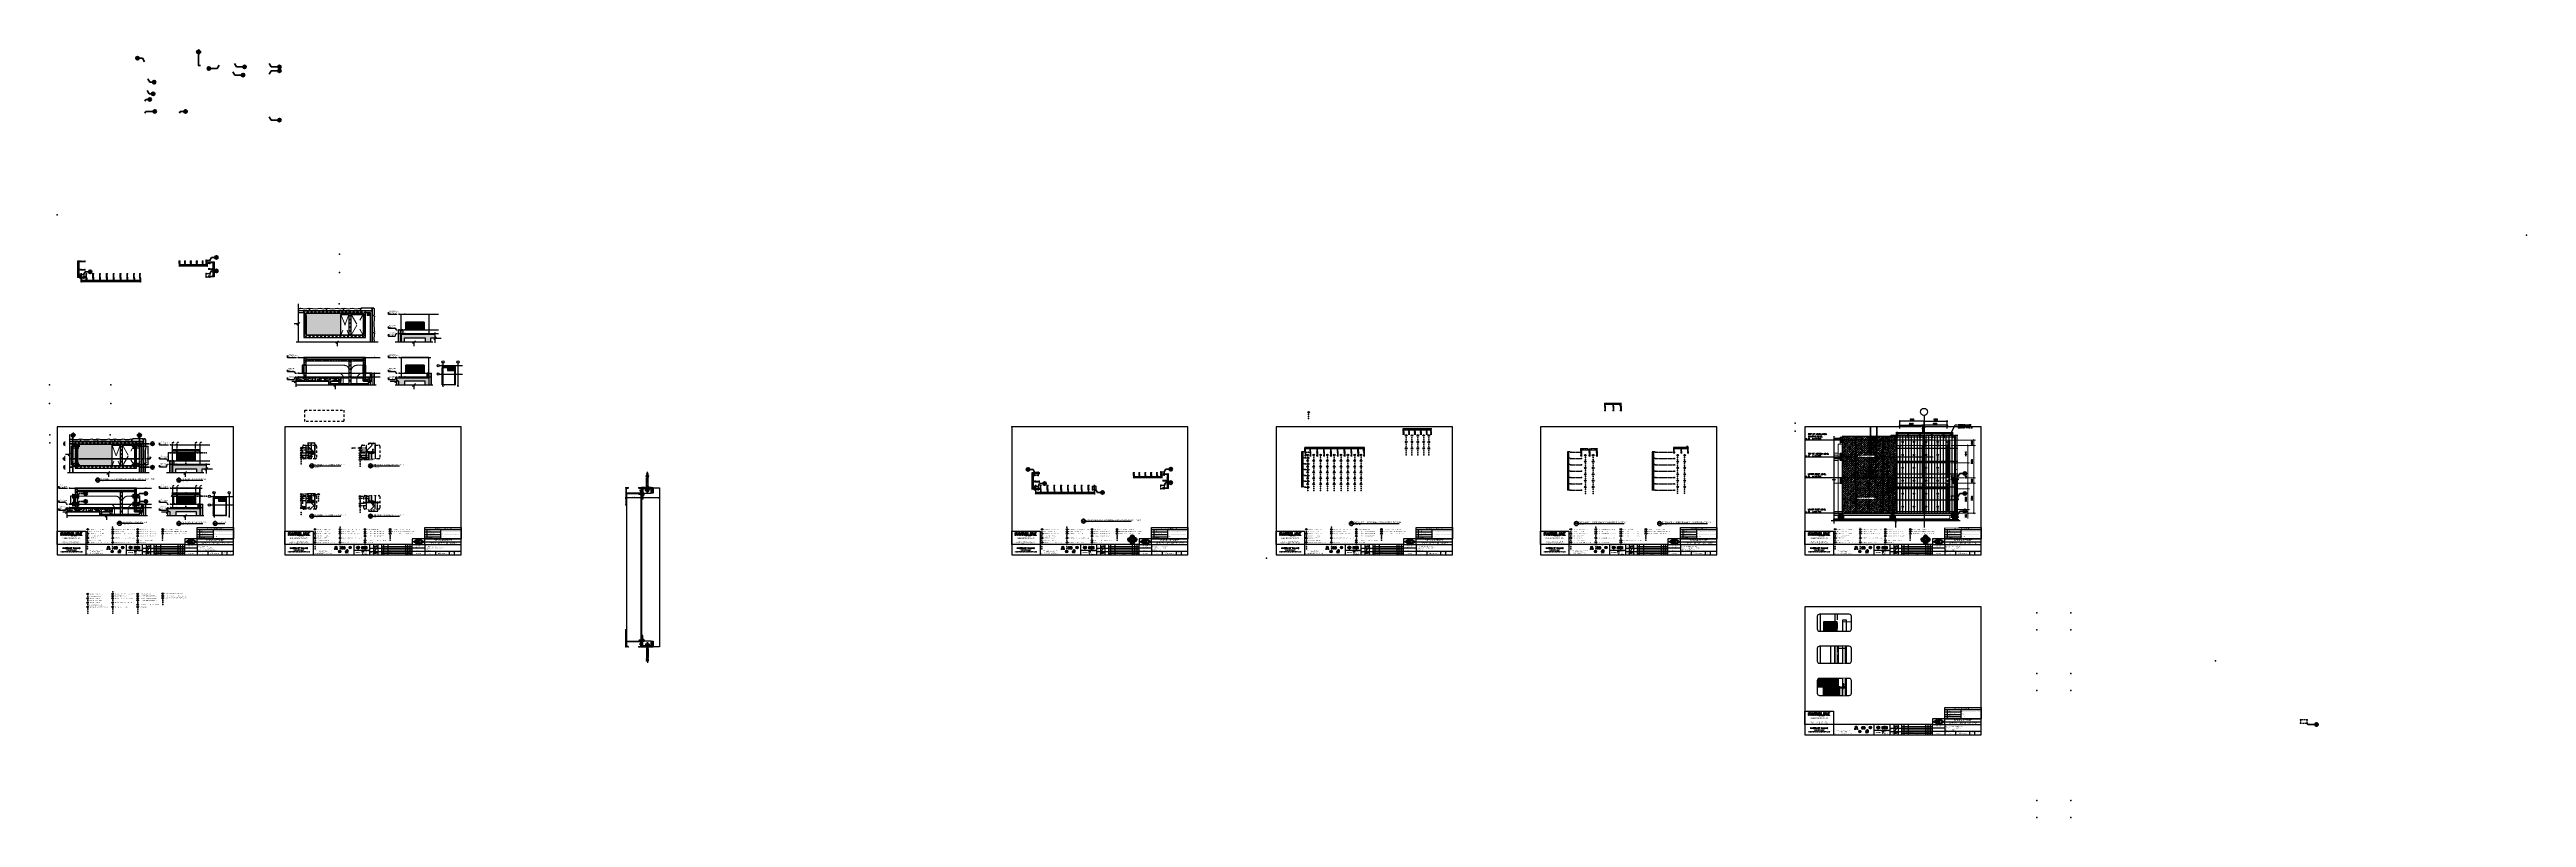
# Paper-space layout 'Layout2' of a CAD drawing. Header units: millimetres. Extents: x 9 to 10898, y -1141 to 2239.
# The model-space entities are those that its viewports show. They can reach past a viewport. Long polylines and large blocks are cut down to what shows.
import ezdxf
from ezdxf.enums import TextEntityAlignment as Align
from ezdxf.xclip import XClip

# ---------------------------------------------------------------- set-up
doc = ezdxf.new("R2010")
doc.units = ezdxf.units.MM
doc.header["$XCLIPFRAME"] = 0
for name, pattern in [('( Hidden )', [0.375, 0.25, -0.125]), ('CENTER', [2, 1.25, -0.25, 0.25, -0.25]), ('DPA_Hidden 100', [7.2, 4.7, -2.5]), ('HIDDEN', [0.375, 0.25, -0.125]), ('TA_GL_000.70000', [1.925, 0.7, -0.175, 0.175, -0.175, 0.7]), ('TA_GL_000.90000', [2.475, 0.9, -0.225, 0.225, -0.225, 0.9]), ('TA_GL_005.00000', [13.75, 5, -1.25, 1.25, -1.25, 5]), ('TA_HL_000.60000', [3.9, 2.13, -1.77]), ('TA_HL_000.70000', [4.55, 2.485, -2.065]), ('TA_HL_000.80000', [5.2, 2.84, -2.36]), ('TA_HL_001.00000', [6.5, 3.55, -2.95]), ('TA_HL_003.00000', [19.5, 10.65, -8.85]), ('XKITLINE00', [0]), ('XKITLINE02', [4, 2, -2])]:
    doc.linetypes.add(name, pattern=pattern)
doc.layers.get('DEFPOINTS').update_dxf_attribs({"color": 250})
for name, color, linetype in [('-Title', 7, 'Continuous'), ('000 - 0_SYM_DWG_BREAKER_MAIN_COLOR_1', 1, 'Continuous'), ('000 - 0_SYM_DWG_BREAKER_WIPEOUT_', 250, 'Continuous'), ('000 - 0_SYM_DWG_BUBBLE_MAIN_COLOR_3', 3, 'Continuous'), ('000 - 0_SYM_DWG_BUBBLE_TEXT_COLOR_3', 3, 'Continuous'), ('000 - 0_SYM_DWG_GRID-BUBBLE_MAIN_COLOR_6', 6, 'Continuous'), ('000 - 0_SYM_DWG_GRIDLINE_MAIN_COLOR_251', 251, 'Continuous'), ('000 - 0_SYM_DWG_HIDDENlINE_HATCH_', 251, 'Continuous'), ('000 - 0_SYM_DWG_HIDDENlINE_MAIN_COLOR_1', 1, 'Continuous'), ('000 - 0_SYM_DWG_HIDDENlINE_MAIN_COLOR_6', 6, 'Continuous'), ('000 - 0_SYM_DWG_INDICATOR_MAIN_COLOR_1', 1, 'Continuous'), ('000 - 0_SYM_DWG_INDICATOR_MAIN_COLOR_2', 2, 'Continuous'), ('000 - 0_SYM_DWG_INDICATOR_TEXT', 3, 'Continuous'), ('000 - 0_SYM_DWG_INDICATOR_WIPEOUT_', 250, 'Continuous'), ('000 - 0_SYM_DWG_LEVEL_MAIN_COLOR_2', 2, 'Continuous'), ('000 - 0_SYM_DWG_LEVEL_TEXT', 3, 'Continuous'), ('000 - 0_SYM_DWG_SECTION-SYM_MAIN_COLOR_3', 3, 'Continuous'), ('000 - 0_SYM_DWG_SECTION-SYM_TEXT', 3, 'Continuous'), ('000 - 0_SYM_DWG_SLOPE-SYM_TEXT_COLOR_3', 3, 'Continuous'), ('000 - CONCRETE_COL_CUT_COLOR_1', 1, 'Continuous'), ('000 - CONCRETE_COL_CUT_COLOR_5', 5, 'Continuous'), ('000 - CONCRETE_COL_HATCH_', 251, 'Continuous'), ('000 - CONCRETE_COL_WIPEOUT_', 250, 'Continuous'), ('000 - CONCRETE_PRECAST_MAIN_COLOR_1', 1, 'Continuous'), ('000 - CONCRETE_PRECAST_WIPEOUT_', 250, 'Continuous'), ('000 - CONCRETE_WALL_CUT_COLOR_3', 3, 'Continuous'), ('000 - CONCRETE_WALL_HATCH_', 251, 'Continuous'), ('000 - CONCRETE_WALL_MAIN_COLOR_1', 1, 'Continuous'), ('000 - CONCRETE_WALL_MAIN_COLOR_3', 3, 'Continuous'), ('000 - D I M', 1, 'Continuous'), ('000 - EXISTING_BUILDING_MAIN_COLOR_1', 1, 'Continuous'), ('000 - EXISTING_CANOPY_MAIN_COLOR_1', 1, 'Continuous'), ('000 - EXISTING_COLUMN_CUT_COLOR_5', 5, 'Continuous'), ('000 - EXISTING_CONCRETE_CUT_COLOR_1', 1, 'Continuous'), ('000 - EXISTING_CONCRETE_CUT_COLOR_5', 5, 'Continuous'), ('000 - EXISTING_CONCRETE_MAIN_COLOR_1', 1, 'Continuous'), ('000 - EXISTING_DIM_MAIN_COLOR_251', 251, 'Continuous'), ('000 - EXISTING_PRECAST_MAIN_COLOR_1', 1, 'Continuous'), ('000 - GRID', 251, 'CENTER'), ('000 - H A T C H', 9, 'Continuous'), ('000 - SIGNATURE_C1', 5, 'Continuous'), ('000 - STRUCTURE_STEEL_ACCESORIES_MAIN_COLOR_1', 2, 'Continuous'), ('000 - STRUCTURE_STEEL_ACCESORIES_MAIN_COLOR_2', 1, 'Continuous'), ('000 - STRUCTURE_STEEL_ACCESORIES_WIPEOUT_', 250, 'Continuous'), ('000 - STRUCTURE_STEEL_FASTERN_MAIN_COLOR_2', 1, 'Continuous'), ('000 - STRUCTURE_STEEL_FRAMING_CUT_COLOR_4', 4, 'Continuous'), ('000 - STRUCTURE_STEEL_FRAMING_HATCH_', 251, 'Continuous'), ('000 - STRUCTURE_STEEL_FRAMING_MAIN_COLOR_1', 3, 'Continuous'), ('000 - STRUCTURE_STEEL_FRAMING_MAIN_COLOR_2', 2, 'Continuous'), ('000 - STRUCTURE_STEEL_FRAMING_SUB_COLOR_2', 1, 'Continuous'), ('000 - STRUCTURE_STEEL_FRAMING_WIPEOUT_', 250, 'Continuous'), ('010 - ASPG_ACCESSORIES_HATCH_', 251, 'Continuous'), ('010 - ASPG_ACCESSORIES_MAIN_COLOR_1', 1, 'Continuous'), ('010 - ASPG_ACCESSORIES_SUB_COLOR_2', 2, 'Continuous'), ('010 - ASPG_ACCESSORIES_SUB_COLOR_3', 3, 'Continuous'), ('010 - ASPG_ACCESSORIES_SYMBOL_', 251, 'Continuous'), ('010 - ASPG_EXTR_MAIN_COLOR_2', 2, 'Continuous'), ('010 - ASPG_EXTR_WIPEOUT_', 250, 'Continuous'), ('010 - ASPG_FASTERN_HIDDEN_', 251, 'Continuous'), ('010 - ASPG_FASTERN_MAIN_COLOR_1', 1, 'Continuous'), ('010 - ASPG_FASTERN_SUB_COLOR_1', 2, 'Continuous'), ('010 - ASPG_FASTERN_SUB_COLOR_2', 2, 'Continuous'), ('010 - ASPG_FASTERN_SYMBOL_', 251, 'Continuous'), ('010 - ASPG_FRAMING_CUT_COLOR_4', 4, 'Continuous'), ('010 - ASPG_FRAMING_HATCH_', 251, 'Continuous'), ('010 - ASPG_FRAMING_SUB_COLOR_2', 2, 'Continuous'), ('010 - ASPG_FRAMING_WIPEOUT_', 250, 'Continuous'), ('BOLT & SCREW', 251, 'Continuous'), ('Brace', 6, 'Continuous'), ('COLM', 3, 'Continuous'), ('CVA-C2-P-PP00-TBKA1 (WD)$0$CVA-E2-P-OR00-TBKA1D$0$CVA-E2-P-OR00-TBKA1$0$CVA010-FRAME-LINE_2', 2, 'Continuous'), ('CVA-C2-P-PP00-TBKA1 (WD)$0$CVA-E2-P-OR00-TBKA1D$0$CVA-E2-P-OR00-TBKA1$0$CVA010-FRAME-LOGO', 7, 'Continuous'), ('CVA-C2-P-PP00-TBKA1 (WD)$0$CVA-E2-P-OR00-TBKA1D$0$CVA-E2-P-OR00-TBKA1$0$CVT010-FRAME-LINE_1', 1, 'Continuous'), ('CVA-C2-P-PP00-TBKA1 (WD)$0$CVA-E2-P-OR00-TBKA1D$0$CVA-E2-P-OR00-TBKA1$0$CVT010-FRAME-LINE_10', 10, 'Continuous'), ('CVA-C2-P-PP00-TBKA1 (WD)$0$CVA-E2-P-OR00-TBKA1D$0$CVA-E2-P-OR00-TBKA1$0$CVT010-FRAME-LINE_2', 2, 'Continuous'), ('CVA-C2-P-PP00-TBKA1 (WD)$0$CVA-E2-P-OR00-TBKA1D$0$CVA-E2-P-OR00-TBKA1$0$CVT010-FRAME-LINE_3', 3, 'Continuous'), ('CVA-C2-P-PP00-TBKA1 (WD)$0$CVA-E2-P-OR00-TBKA1D$0$CVA-E2-P-OR00-TBKA1$0$CVT010-FRAME-LINE_7', 7, 'Continuous'), ('CVA-C2-P-PP00-TBKA1 (WD)$0$CVA-E2-P-OR00-TBKA1D$0$CVA-E2-P-OR00-TBKA1$0$CVT010-FRAME-LOGO', 7, 'Continuous'), ('CVA-C2-P-PP00-TBKA1 (WD)$0$CVA-E2-P-OR00-TBKA1D$0$CVA-E2-P-OR00-TBKA1$0$CVT010-FRAME-TEXT_4', 4, 'Continuous'), ('CVA-C2-P-PP00-TBKA1 (WD)$0$CVA-E2-P-OR00-TBKA1D$0$CVA-E2-P-OR00-TBKA1$0$CVT010-FRAME-TEXT_8', 8, 'Continuous'), ('CVA-C2-P-PP00-TBKA1 (WD)$0$CVA-E2-P-OR00-TBKA1D$0$CVA-E2-P-OR00-TBKA1$0$PSTEXT', 1, 'Continuous'), ('CVA-C2-P-PP00-TBKA1 (WD)$0$CVA-E2-P-OR00-TBKA1D$0$CVA-E2-P-OR00-TBKA1$0$Xref-Title Block$0$7', 7, 'Continuous'), ('CVA-C2-P-PP00-TBKA1 (WD)$0$CVA010-FRAME-LINE_5', 5, 'Continuous'), ('CVA-C2-P-PP00-TBKA1 (WD)$0$CVT010-FRAME-LINE_2', 2, 'Continuous'), ('CVA-C2-P-PP00-TBKA1 (WD)$0$CVT010-FRAME-LINE_3', 3, 'Continuous'), ('CVA-C2-P-PP00-TBKA1 (WD)$0$FRAME', 6, 'Continuous'), ('CVA-C2-P-PP00-TBKA1 (WD)$0$PSTEXT', 1, 'Continuous'), ('CVA010-FRAME-TEXT_2', 2, 'Continuous'), ('CVA010-FRAME-TEXT_3', 3, 'Continuous'), ('DIMENSION', 6, 'Continuous'), ('MULLION', 3, 'Continuous'), ('T E X T', 4, 'Continuous')]:
    doc.layers.add(name, color=color, linetype=linetype)
for name, color, linetype, plot in [('000 - 0_SYM_DWG_BREAKER_DEF_SUB', 250, 'Continuous', False), ('000 - 0_SYM_DWG_INDICATOR_DEF_SUB', 250, 'Continuous', False), ('000 - EXISTING_LOUVERS_DEF_SUB', 250, 'Continuous', False), ('000 - EXISTING_STEEL-STRUCTURE_DEF_SUB', 250, 'Continuous', False), ('000 - STRUCTURE_STEEL_FRAMING_DEF_SUB', 250, 'Continuous', False), ('010 - ASPG_ACCESSORIES_DEF_SUB', 250, 'Continuous', False)]:
    doc.layers.add(name, color=color, linetype=linetype, plot=plot)
for name, color, linetype, lineweight in [('12-GRID', 1, 'CENTER', 13), ('A-DETL', 1, 'Continuous', 70), ('A-FLOR', 192, 'Continuous', 9), ('A-FLOR-FNSH', 2, 'Continuous', 70), ('A-GLAZ-CURT', 2, 'Continuous', 9), ('A-WALL', 5, 'Continuous', 35), ('Bolt', 1, 'Continuous', 0), ('G-ANNO-VTTL', 3, 'Continuous', 70), ('P-SANR-FIXT', 2, 'Continuous', 35), ('Part', 2, 'Continuous', 0), ('SCREW', 8, 'Continuous', 5), ('Z-230_A_LEVEL', 3, 'Continuous', 9)]:
    doc.layers.add(name, color=color, linetype=linetype, lineweight=lineweight)
doc.layers.get('DEFPOINTS').off()
doc.styles.add('ARIAL', font='arial.ttf')
doc.styles.add('Arial Narrow_4', font='ARIALN.TTF', dxfattribs={"height": 6})
doc.styles.add('Arial_1', font='arial.ttf', dxfattribs={"height": 250})
doc.styles.add('Arial_2', font='arial.ttf', dxfattribs={"height": 300})
doc.styles.add('Arial_7', font='arial.ttf', dxfattribs={"height": 2})
doc.styles.add('Cetury Gothic', font='swissl.ttf')
doc.styles.add('CVA-C2-P-PP00-TBKA1 (WD)$0$CordiaSHX', font='arial.ttf', dxfattribs={"width": 0.85})
doc.styles.add('CVA-C2-P-PP00-TBKA1 (WD)$0$CVA-E2-P-OR00-TBKA1D$0$Arial', font='arial.ttf')
doc.styles.add('CVA-C2-P-PP00-TBKA1 (WD)$0$CVA-E2-P-OR00-TBKA1D$0$CVA-E2-P-OR00-TBKA1$0$A1-TITLE$0$ROMANT', font='romant.shx', dxfattribs={"width": 1.02})
doc.styles.add('CVA-C2-P-PP00-TBKA1 (WD)$0$CVA-E2-P-OR00-TBKA1D$0$CVA-E2-P-OR00-TBKA1$0$Cordia2', font='arial.ttf')
doc.styles.add('CVA-C2-P-PP00-TBKA1 (WD)$0$CVA-E2-P-OR00-TBKA1D$0$CVA-E2-P-OR00-TBKA1$0$TITLE1', font='arial.ttf')
doc.styles.add('CVA-C2-P-PP00-TBKA1 (WD)$0$ROMANS', font='arial.ttf', dxfattribs={"width": 0.8})
doc.styles.add('CVA-C2-P-PP00-TBKA1 (WD)$0$STYLE-STANDARD', font='arial.ttf')
doc.styles.add('FAMELINE_FOR_CKST', font='arial.ttf')
doc.styles.add('RomanS', font='romans.shx', dxfattribs={"width": 0.8})
doc.styles.add('TA', font='', dxfattribs={"height": 4.5})
doc.styles.get('TA').set_extended_font_data('Cordia New')
doc.dimstyles.new('Dim-Cen', dxfattribs={"dimtxt": 3, "dimasz": 1, "dimexe": 0, "dimexo": 2.5, "dimgap": 1.5, "dimtad": 1, "dimdec": 0, "dimzin": 1, "dimdsep": 46, "dimtxsty": 'RomanS', "dimblk": 'CEN1', "dimcen": 0.09, "dimclrd": 1, "dimclre": 250, "dimclrt": 3, "dimadec": 0, "dimazin": 0, "dimtfac": 1, "dimtdec": 0, "dimtofl": 0, "dimtmove": 2, "dimatfit": 3, "dimfxl": 1, "dimtfill": 1, "dimtfillclr": 256, "dimtolj": 1, "dimtzin": 0, "dimarcsym": 0})
doc.dimstyles.new('Dim-Cen-End', dxfattribs={"dimtxt": 3, "dimasz": 1, "dimexe": 0, "dimexo": 2.5, "dimgap": 1.5, "dimtad": 1, "dimdec": 0, "dimzin": 1, "dimdsep": 46, "dimtxsty": 'RomanS', "dimblk1": 'CEN1', "dimblk2": 'END', "dimsah": 1, "dimcen": 0.09, "dimclrd": 1, "dimclre": 250, "dimclrt": 3, "dimadec": 0, "dimazin": 0, "dimtfac": 1, "dimtdec": 0, "dimtofl": 0, "dimtmove": 2, "dimatfit": 3, "dimfxl": 1, "dimtfill": 1, "dimtfillclr": 256, "dimtolj": 1, "dimtzin": 0, "dimarcsym": 0})
doc.dimstyles.new('FAMELINE-CKST_E-E', dxfattribs={"dimtxt": 0.3, "dimasz": 0.15, "dimexe": 0.1, "dimexo": 0.1, "dimgap": 0.05, "dimtad": 1, "dimzin": 0, "dimdsep": 46, "dimtxsty": 'FAMELINE_FOR_CKST', "dimblk": 'OBLIQUE', "dimblk1": 'OBLIQUE', "dimblk2": 'OBLIQUE', "dimsah": 1, "dimcen": 0.1, "dimdle": 0.1, "dimclrd": 256, "dimclre": 256, "dimclrt": 3, "dimadec": 0, "dimazin": 0, "dimtfac": 1, "dimtix": 1, "dimtmove": 2, "dimatfit": 3, "dimfxl": 1, "dimtolj": 1, "dimtzin": 0, "dimlwd": -1, "dimlwe": -1, "dimarcsym": 0})
doc.dimstyles.new('ISO-25_15', dxfattribs={"dimscale": 1.2, "dimtxt": 15, "dimasz": 13, "dimexe": 1.25, "dimexo": 5, "dimtad": 1, "dimdec": 0, "dimdsep": 46, "dimtxsty": 'Standard', "dimcen": 2.5, "dimclrd": 8, "dimclre": 8, "dimclrt": 1, "dimadec": 0, "dimazin": 0, "dimtfac": 1, "dimtdec": 0, "dimtmove": 0, "dimatfit": 3, "dimfxl": 1, "dimarcsym": 0})
doc.dimstyles.get("Standard").update_dxf_attribs({"dimtxt": 0.18, "dimasz": 0.18, "dimexe": 0.18, "dimexo": 0.0625, "dimgap": 0.09, "dimtad": 0, "dimtih": 1, "dimtoh": 1, "dimdec": 4, "dimzin": 0, "dimdsep": 46, "dimtxsty": 'Standard', "dimcen": 0.09, "dimadec": 0, "dimazin": 0, "dimtfac": 1, "dimtdec": 4, "dimtofl": 0, "dimtmove": 0, "dimatfit": 3, "dimfxl": 1, "dimtolj": 1, "dimtzin": 0, "dimarcsym": 0})
pattern_1 = [(50, (1531882.3, 695178.04), (455.46167, -39.84771), [47.625, -523.875]), (355, (1531882.3, 695178.04), (-88.10855, 477.64211), [38.1, -419.10146]), (100.451445, (1531920.25, 695174.7), (367.35312, 437.79438), [40.47502, -445.22561]), (46.1842, (1531882.3, 695305.04), (677.6976, -105.10582), [71.4375, -785.8125]), (96.635558, (1531938.8, 695296.3), (593.51034, 618.5653), [60.71256, -667.83902]), (351.18415, (1531882.3, 695305.04), (593.51034, 618.5653), [57.14992, -628.64933]), (21, (1531945.8, 695273.3), (379.03598, -255.662995), [47.625, -523.875]), (326, (1531945.8, 695273.3), (154.50507, 460.46992), [38.1, -419.1]), (71.451445, (1531977.4, 695252), (533.54105, 204.80692), [40.47502, -445.22484]), (37.5, (1531882.3, 695178.04), (7.721508, 211.387597), [0, -414.02, 0, -425.45, 0, -420.6875]), (7.5, (1531882.3, 695178.04), (167.049156, 250.451437), [0, -242.57, 0, -404.495, 0, -160.3375]), (327.5, (1531740.69, 695178.04), (338.976488, -14.32186), [0, -158.75, 0, -495.3, 0, -657.225]), (317.5, (1531677.2, 695178.04), (370.322953, 63.56623), [0, -206.375, 0, -328.93, 0, -466.725])]
pattern_2 = [(45, (2715.48714, 3084.9077), (-0.265165043, 0.265165043), []), (45, (2715.6639, 3084.9077), (-0.265165043, 0.265165043), [])]
pattern_3 = [(140, (3461526.8, 2830664.14), (31.878171, 364.369338), [38.1, -419.1]), (85, (3461526.8, 2830664.14), (-382.11369, -70.486843), [30.48, -335.281168]), (190.451445, (3461529.45, 2830694.5), (-350.235504, 293.882494), [32.380018, -356.18049]), (136.1842, (3461425.2, 2830664.14), (84.084656, 542.15808), [57.15, -628.65]), (186.635558, (3461432.2, 2830709.3), (-494.85225, 474.80827), [48.570046, -534.271216]), (81.184151, (3461425.2, 2830664.14), (-494.85225, 474.80827), [45.719934, -502.919464]), (111, (3461450.6, 2830714.94), (204.530396, 303.228783), [38.1, -419.1]), (56, (3461450.6, 2830714.94), (-368.375932, 123.604057), [30.48, -335.28]), (161.451445, (3461467.64, 2830740.2), (-163.845538, 426.832839), [32.380018, -356.179875]), (127.5, (3461526.8, 2830664.14), (-169.1100777, 6.1772065), [0, -331.216, 0, -340.36, 0, -336.55]), (97.5, (3461526.8, 2830664.14), (-200.36115, 133.639325), [0, -194.056, 0, -323.596, 0, -128.27]), (57.5, (3461526.8, 2830550.86), (11.457488, 271.1811903), [0, -127, 0, -396.24, 0, -525.78]), (47.5, (3461526.8, 2830500.06), (-50.852982, 296.258363), [0, -165.1, 0, -263.144, 0, -373.38])]
pattern_4 = [(45, (0, 200), (-168.38, 168.38), []), (135, (0, 200), (-168.38, -168.38), [])]
pattern_5 = [(45, (0, -114.67), (-168.38, 168.38), []), (135, (0, -114.67), (-168.38, -168.38), [])]

# ---------------------------------------------------------------- blocks, each defined once
blk = doc.blocks.new('CVA-C2-P-PP00-TBKA1 (WD)$0$CVA-E2-P-OR00-TBKA1D$0$CVA-E2-P-OR00-TBKA1$0$AECOM')
at = {"layer": 'CVA-C2-P-PP00-TBKA1 (WD)$0$CVA-E2-P-OR00-TBKA1D$0$CVA-E2-P-OR00-TBKA1$0$CVA010-FRAME-LOGO', "extrusion": (0, 0, -1)}
h = blk.add_hatch(color=7, dxfattribs=at)
h.paths.add_polyline_path([(13, -4), (15, 4), (17, 4), (21, -4), (19, -4), (18, -2), (16, -2), (15, -4)])
h.paths.add_polyline_path([(16, 0), (17, 2), (18, 0)], flags=16)
at = {"layer": 'CVA-C2-P-PP00-TBKA1 (WD)$0$CVA-E2-P-OR00-TBKA1D$0$CVA-E2-P-OR00-TBKA1$0$CVA010-FRAME-LOGO'}
blk.add_hatch(color=7, dxfattribs=at).paths.add_polyline_path([(-13, -1), (-13, 1), (-8, 1), (-8, -1)])
h = blk.add_hatch(color=7, dxfattribs=at)
edge = h.paths.add_edge_path()
edge.add_line((-1, -4), (-1, -2))
edge.add_spline(control_points=[(-1, -2), (-2, -2), (-3, -2), (-3, -2), (-4, -2), (-5, -1), (-5, 0), (-5, 2), (-4, 3), (-3, 3), (-2, 3), (-1, 2), (-1, 2)], knot_values=[0, 0, 0, 0, 0.25, 0.25, 0.25, 0.5, 0.5, 0.5, 0.75, 0.75, 0.75, 1, 1, 1, 1], degree=3, periodic=0)
edge.add_line((-1, 2), (0, 4))
edge.add_spline(control_points=[(0, 4), (-1, 4), (-2, 4), (-3, 4), (-5, 4), (-7, 3), (-7, 0), (-7, -2), (-6, -4), (-3, -4), (-3, -4), (-2, -4), (-1, -4)], knot_values=[0, 0, 0, 0, 0.25, 0.25, 0.25, 0.5, 0.5, 0.5, 0.75, 0.75, 0.75, 1, 1, 1, 1], degree=3, periodic=0)
h = blk.add_hatch(color=7, dxfattribs=at)
edge = h.paths.add_edge_path()
edge.add_spline(control_points=[(7, 0), (7, 3), (6, 4), (4, 4)], knot_values=[0, 0, 0, 0, 1, 1, 1, 1], degree=3, periodic=0)
edge.add_spline(control_points=[(4, 4), (1, 5), (-1, 3), (-1, 0)], knot_values=[0, 0, 0, 0, 1, 1, 1, 1], degree=3, periodic=0)
edge.add_spline(control_points=[(-1, 0), (-1, -2), (0, -4), (2, -4)], knot_values=[0, 0, 0, 0, 1, 1, 1, 1], degree=3, periodic=0)
edge.add_spline(control_points=[(2, -4), (5, -4), (7, -2), (7, 0)], knot_values=[0, 0, 0, 0, 1, 1, 1, 1], degree=3, periodic=0)
edge = h.paths.add_edge_path(flags=16)
edge.add_spline(control_points=[(5, 0), (5, -1), (4, -2), (2, -2), (1, -2), (1, -1), (1, 1), (2, 2), (3, 3), (4, 3), (5, 2), (5, 1), (5, 0)], knot_values=[0, 0, 0, 0, 0.25, 0.25, 0.25, 0.5, 0.5, 0.5, 0.75, 0.75, 0.75, 1, 1, 1, 1], degree=3, periodic=0)
at = {"layer": 'CVA-C2-P-PP00-TBKA1 (WD)$0$CVA-E2-P-OR00-TBKA1D$0$CVA-E2-P-OR00-TBKA1$0$CVA010-FRAME-LOGO', "extrusion": (0, 0, -1)}
blk.add_hatch(color=7, dxfattribs=at).paths.add_polyline_path([(-16, -4), (-16, 4), (-14, 4), (-11, 0), (-11, 4), (-9, 4), (-6, -4), (-8, -4), (-10, 1), (-10, -4), (-11, -4), (-14, 1), (-14, -4)])
at = {"layer": 'CVA-C2-P-PP00-TBKA1 (WD)$0$CVA-E2-P-OR00-TBKA1D$0$CVA-E2-P-OR00-TBKA1$0$CVA010-FRAME-LOGO', "color": 7}
for points in [[(-12, 2), (-7, 2), (-12, 4), (-6, 4)], [(-13, -4), (-8, -4), (-13, -2), (-7, -2)]]:
    blk.add_solid(points, dxfattribs=at)
blk = doc.blocks.new('CVA-C2-P-PP00-TBKA1 (WD)$0$CVA-E2-P-OR00-TBKA1D$0$CVA-E2-P-OR00-TBKA1$0$A$C4CF5538A')
at = {"linetype": 'Continuous', "lineweight": 0}
h = blk.add_hatch(color=2, dxfattribs=at)
h.paths.add_polyline_path([(-7, 4, 0.414214), (-8, 3), (-8, -3, 0.414214), (-7, -4), (-1, -4, 0.414214), (0, -3), (0, 3, 0.414214), (-1, 4)])
h.paths.add_polyline_path([(-4, 2), (-4, 0), (-5, 0)], flags=16)
h.paths.add_polyline_path([(-3, 3), (-1, 3), (-2, 1)], flags=16)
h.paths.add_polyline_path([(-7, 2), (-6, 0), (-7, 0)], flags=16)
h.paths.add_polyline_path([(-4, 2), (-3, 0), (-4, 0)], flags=16)
h.paths.add_polyline_path([(-5, 0), (-4, 0), (-4, -2)], flags=16)
h.paths.add_polyline_path([(-6, 0), (-7, -2), (-7, 0)], flags=16)
h.paths.add_polyline_path([(-4, 0), (-3, 0), (-4, -2)], flags=16)
h.paths.add_polyline_path([(-6, -1), (-5, -3), (-7, -3)], flags=16)
h.paths.add_polyline_path([(-1, 2), (-1, 0), (-2, 0)], flags=16)
h.paths.add_polyline_path([(-2, 0), (-1, 0), (-1, -2)], flags=16)
h.paths.add_polyline_path([(-2, -1), (-1, -3), (-3, -3)], flags=16)
h.paths.add_polyline_path([(-5, 3), (-7, 3), (-6, 1)], flags=16)
at = {"color": 174, "linetype": 'Continuous', "lineweight": 0}
blk.add_lwpolyline([(-7, 4), (-1, 4, -0.414214), (0, 3), (0, -3, -0.414214), (-1, -4), (-7, -4, -0.414214), (-8, -3), (-8, 3, -0.414214)], format="xyb", close=True, dxfattribs=at)
for points in [[(-6, 1), (-5, 3), (-7, 3)], [(-7, 0), (-6, 0), (-7, 2)], [(-4, 2), (-5, 0), (-4, 0)], [(-4, 2), (-3, 0), (-4, 0)], [(-2, 1), (-3, 3), (-1, 3)], [(-1, 0), (-2, 0), (-1, 2)], [(-7, 0), (-6, 0), (-7, -2)], [(-6, -1), (-5, -3), (-7, -3)], [(-4, -2), (-5, 0), (-4, 0)], [(-4, -2), (-3, 0), (-4, 0)], [(-2, -1), (-3, -3), (-1, -3)], [(-1, 0), (-2, 0), (-1, -2)]]:
    blk.add_lwpolyline(points, close=True, dxfattribs=at)
at = {"layer": 'CVA-C2-P-PP00-TBKA1 (WD)$0$CVA-E2-P-OR00-TBKA1D$0$CVA-E2-P-OR00-TBKA1$0$CVA010-FRAME-LINE_2', "color": 2, "style": 'CVA-C2-P-PP00-TBKA1 (WD)$0$CVA-E2-P-OR00-TBKA1D$0$CVA-E2-P-OR00-TBKA1$0$TITLE1'}
for s, p in [('TEAM Consulting Engineering', (2, 1)), ('and Management Co.,Ltd.', (2, -2))]:
    blk.add_text(s, height=1.5, dxfattribs=at).set_placement(p)
blk = doc.blocks.new('CVA-C2-P-PP00-TBKA1 (WD)$0$CVA-E2-P-OR00-TBKA1D$0$CVA-E2-P-OR00-TBKA1$0$Maa')
at = {"layer": 'CVA-C2-P-PP00-TBKA1 (WD)$0$CVA-E2-P-OR00-TBKA1D$0$CVA-E2-P-OR00-TBKA1$0$PSTEXT'}
h = blk.add_hatch(color=184, dxfattribs=at)
h.paths.add_polyline_path([(-4, 0, -0.323021), (-3.9, 0.2), (-3.6, 0.2, 0.333691), (-3.3, 0.4), (-2.3, 3.6, 0.272453), (-2.6, 4.7), (-1.2, 4.7), (-0.8, 4.1), (0, 6.6), (0.8, 4.1), (1.2, 4.7), (2.6, 4.7, 0.27553), (2.3, 3.6), (3.3, 0.4, 0.448404), (3.7, 0.2, -0.474796), (4, 0), (0.7, 0, -0.266623), (0.8, 0.2), (1.3, 0.2), (0.6, 2.5), (0.3, 2.1), (0.3, 1.3), (0, 1.3), (-0.3, 1.3), (-0.3, 2.1), (-0.6, 2.5), (-1.3, 0.2), (-0.8, 0.2), (-0.7, 0)])
h.paths.add_polyline_path([(0, 4.3), (0.3, 3.3), (0, 2.7), (-0.3, 3.3)], flags=16)
h.paths.add_polyline_path([(1.5, 4), (2.7, 0.2), (2.3, 0.2, -0.288454), (2, 0.4), (1.1, 3.3)], flags=16)
h.paths.add_polyline_path([(-1.1, 3.3), (-2, 0.5, -0.36379), (-2.3, 0.2), (-2.7, 0.2), (-1.5, 4)], flags=16)
at = {"layer": 'CVA-C2-P-PP00-TBKA1 (WD)$0$CVA-E2-P-OR00-TBKA1D$0$CVA-E2-P-OR00-TBKA1$0$PSTEXT', "color": 254}
for points in [[(0, 6.6), (-0.8, 4.1), (-1.2, 4.7), (-2.6, 4.7, -0.27553), (-2.3, 3.6), (-3.3, 0.4, -0.323082), (-3.6, 0.2), (-3.9, 0.2, 0.323021), (-4, 0), (-0.7, 0, 0.266623), (-0.8, 0.2), (-1.3, 0.2), (-0.6, 2.5), (-0.3, 2.1), (-0.3, 1.3), (0, 1.3), (0.3, 1.3), (0.3, 2.1), (0.6, 2.5), (1.3, 0.2), (0.8, 0.2, 0.266623), (0.7, 0), (4, 0, 0.323021), (3.9, 0.2), (3.6, 0.2, -0.323082), (3.3, 0.4), (2.3, 3.6, -0.27553), (2.6, 4.7), (1.2, 4.7), (0.8, 4.1), (0, 6.6)], [(-1.1, 3.3), (-2, 0.4, -0.288454), (-2.3, 0.2), (-2.7, 0.2), (-1.5, 4), (-1.1, 3.3)], [(1.5, 4), (2.7, 0.2), (2.3, 0.2, -0.288454), (2, 0.4), (1.1, 3.3), (1.5, 4)]]:
    blk.add_lwpolyline(points, format="xyb", close=True, dxfattribs=at)
blk.add_lwpolyline([(0.3, 3.3), (0, 2.7), (-0.3, 3.3), (0, 4.3), (0.3, 3.3)], close=True, dxfattribs=at)
blk = doc.blocks.new('CVA-C2-P-PP00-TBKA1 (WD)$0$CVA-E2-P-OR00-TBKA1$0$A$C6A3C1ABC')
h = blk.add_hatch(color=251)
h.dxf.hatch_style = 1
h.paths.add_polyline_path([(-67, 66), (-67, 0), (67, 0), (67, 66)])
h.paths.add_polyline_path([(0, 64), (64, 33), (0, 2), (-64, 33)], flags=16)
h.paths.add_polyline_path([(-36, 42), (-36, 42), (-35, 42), (-32, 42), (-31, 42), (-30, 42), (-30, 42), (-29, 41), (-28, 41), (-28, 40), (-27, 39), (-27, 39), (-27, 37), (-32, 37), (-32, 39), (-33, 39), (-33, 39), (-34, 39), (-34, 39), (-34, 39), (-34, 37), (-34, 37), (-33, 37), (-33, 36), (-32, 36), (-31, 35), (-30, 35), (-29, 34), (-28, 33), (-28, 33), (-27, 32), (-27, 31), (-27, 29), (-27, 28), (-28, 27), (-28, 27), (-29, 26), (-29, 26), (-30, 25), (-31, 25), (-34, 25), (-35, 25), (-36, 26), (-37, 26), (-37, 26), (-38, 27), (-38, 27), (-38, 28), (-39, 28), (-39, 32), (-34, 32), (-34, 29), (-34, 29), (-34, 28), (-33, 28), (-33, 28), (-32, 28), (-32, 29), (-32, 29), (-32, 31), (-32, 31), (-32, 31), (-33, 31), (-33, 32), (-34, 32), (-34, 32), (-35, 33), (-36, 33), (-37, 34), (-38, 34), (-38, 35), (-39, 35), (-39, 36), (-39, 36), (-39, 39), (-39, 40), (-38, 41), (-38, 41), (-37, 42)], flags=0)
h.paths.add_polyline_path([(-26, 42), (-15, 42), (-15, 39), (-18, 39), (-18, 25), (-23, 25), (-23, 39), (-26, 39)], flags=0)
h.paths.add_polyline_path([(-14, 42), (-5, 42), (-5, 39), (-8, 39), (-8, 36), (-5, 36), (-5, 32), (-8, 32), (-8, 29), (-5, 29), (-5, 25), (-14, 25)], flags=0)
h.paths.add_polyline_path([(-3, 40), (-3, 40), (-2, 41), (-2, 41), (-1, 42), (0, 42), (1, 42), (2, 42), (4, 42), (5, 42), (6, 42), (8, 41), (8, 40), (8, 40), (9, 40), (9, 39), (9, 38), (9, 38), (9, 37), (9, 35), (4, 35), (4, 39, 1), (2, 39), (2, 29, 1), (4, 29), (4, 32), (9, 32), (9, 31), (9, 30), (9, 29), (9, 29), (9, 28), (8, 28), (8, 27), (8, 27), (6, 26), (5, 26), (4, 25), (2, 25), (1, 25), (0, 26), (-1, 26), (-2, 26), (-2, 27), (-3, 27), (-3, 28), (-3, 29), (-3, 30), (-3, 38), (-3, 39)], flags=0)
h.paths.add_polyline_path([(11, 40), (11, 40), (12, 41), (12, 41), (13, 42), (14, 42), (15, 42), (16, 42), (18, 42), (19, 42), (20, 42), (21, 42), (21, 41), (22, 41), (22, 40), (23, 40), (23, 39), (23, 38), (23, 30), (23, 29), (23, 28), (22, 27), (22, 27), (21, 26), (21, 26), (20, 26), (19, 25), (18, 25), (16, 25), (15, 25), (14, 26), (13, 26), (12, 26), (12, 27), (11, 27), (11, 28), (11, 29), (11, 30), (11, 38), (11, 39)], flags=0)
h.paths.add_polyline_path([(18, 39), (18, 29, -1), (16, 29), (16, 39, -1)], flags=0)
h.paths.add_polyline_path([(25, 42), (29, 42), (32, 35), (32, 42), (36, 42), (36, 25), (32, 25), (29, 33), (29, 25), (25, 25)], flags=0)
h = blk.add_hatch(color=251)
h.dxf.hatch_style = 1
h.paths.add_polyline_path([(57, 33), (0, 61), (-57, 33), (0, 6)])
h.paths.add_polyline_path([(36, 25), (32, 25), (29, 33), (29, 25), (25, 25), (25, 42), (29, 42), (32, 35), (32, 42), (36, 42)], flags=16)
h.paths.add_polyline_path([(23, 30), (23, 29), (23, 28), (22, 27), (22, 27), (21, 26), (21, 26), (20, 26), (19, 25), (18, 25), (16, 25), (15, 25), (14, 26), (13, 26), (12, 26), (12, 27), (11, 27), (11, 28), (11, 29), (11, 30), (11, 38), (11, 39), (11, 40), (11, 40), (12, 41), (12, 41), (13, 42), (14, 42), (15, 42), (16, 42), (18, 42), (19, 42), (20, 42), (21, 42), (21, 41), (22, 41), (22, 40), (23, 40), (23, 39), (23, 38)], flags=16)
h.paths.add_polyline_path([(18, 29, -1), (16, 29), (16, 39, -1), (18, 39)], flags=0)
h.paths.add_polyline_path([(9, 32), (9, 31), (9, 30), (9, 29), (9, 29), (9, 28), (8, 28), (8, 27), (8, 27), (6, 26), (5, 26), (4, 25), (2, 25), (1, 25), (0, 26), (-1, 26), (-2, 26), (-2, 27), (-3, 27), (-3, 28), (-3, 29), (-3, 30), (-3, 38), (-3, 39), (-3, 40), (-3, 40), (-2, 41), (-2, 41), (-1, 42), (0, 42), (1, 42), (2, 42), (4, 42), (5, 42), (6, 42), (8, 41), (8, 40), (8, 40), (9, 40), (9, 39), (9, 38), (9, 38), (9, 37), (9, 35), (4, 35), (4, 39, 1), (2, 39), (2, 29, 1), (4, 29), (4, 32)], flags=16)
h.paths.add_polyline_path([(-5, 29), (-5, 25), (-14, 25), (-14, 42), (-5, 42), (-5, 39), (-8, 39), (-8, 36), (-5, 36), (-5, 32), (-8, 32), (-8, 29)], flags=16)
h.paths.add_polyline_path([(-15, 39), (-18, 39), (-18, 25), (-23, 25), (-23, 39), (-26, 39), (-26, 42), (-15, 42)], flags=16)
h.paths.add_polyline_path([(-27, 31), (-27, 29), (-27, 28), (-28, 27), (-28, 27), (-29, 26), (-29, 26), (-30, 25), (-31, 25), (-34, 25), (-35, 25), (-36, 26), (-37, 26), (-37, 26), (-38, 27), (-38, 27), (-38, 28), (-39, 28), (-39, 32), (-34, 32), (-34, 29), (-34, 29), (-34, 28), (-33, 28), (-33, 28), (-32, 28), (-32, 29), (-32, 29), (-32, 31), (-32, 31), (-32, 31), (-33, 31), (-33, 32), (-34, 32), (-34, 32), (-35, 33), (-36, 33), (-37, 34), (-38, 34), (-38, 35), (-39, 35), (-39, 36), (-39, 36), (-39, 39), (-39, 40), (-38, 41), (-38, 41), (-37, 42), (-36, 42), (-36, 42), (-35, 42), (-32, 42), (-31, 42), (-30, 42), (-30, 42), (-29, 41), (-28, 41), (-28, 40), (-27, 39), (-27, 39), (-27, 37), (-32, 37), (-32, 39), (-33, 39), (-33, 39), (-34, 39), (-34, 39), (-34, 39), (-34, 37), (-34, 37), (-33, 37), (-33, 36), (-32, 36), (-31, 35), (-30, 35), (-29, 34), (-28, 33), (-28, 33), (-27, 32)], flags=16)
h = blk.add_hatch(color=251)
h.dxf.hatch_style = 1
h.paths.add_polyline_path([(18, 39, 1), (16, 39), (16, 29, 1), (18, 29)])
at = {"color": 1}
for p, q in [((0, 64), (-64, 33)), ((0, 2), (-64, 33)), ((1, 61), (-57, 33)), ((0, 6), (-57, 33)), ((-26, 42), (-15, 42)), ((-26, 42), (-26, 39)), ((-26, 39), (-23, 39)), ((-23, 39), (-23, 25)), ((-18, 25), (-23, 25)), ((-15, 39), (-18, 39)), ((-18, 39), (-18, 25)), ((-15, 42), (-15, 39)), ((-14, 42), (-5, 42)), ((-14, 42), (-14, 25)), ((-14, 25), (-5, 25)), ((-5, 39), (-8, 39)), ((-8, 39), (-8, 36)), ((-8, 36), (-5, 36)), ((-8, 32), (-8, 29)), ((-5, 32), (-8, 32)), ((-5, 29), (-8, 29)), ((-5, 42), (-5, 39)), ((-5, 36), (-5, 32)), ((-5, 25), (-5, 29)), ((-3, 40), (-2, 41)), ((-3, 39), (-3, 40)), ((-3, 40), (-3, 40)), ((-3, 38), (-3, 39)), ((-3, 30), (-3, 38)), ((-3, 30), (-3, 29)), ((-3, 29), (-3, 28)), ((-3, 28), (-3, 27)), ((-3, 27), (-2, 27)), ((-2, 41), (-1, 42)), ((-2, 41), (-2, 41)), ((-2, 27), (-2, 26)), ((-2, 26), (-1, 26)), ((-1, 61), (57, 33)), ((-1, 42), (0, 42)), ((-1, 26), (0, 26)), ((0, 64), (64, 33)), ((0, 42), (1, 42)), ((0, 2), (64, 33)), ((0, 6), (57, 33)), ((0, 26), (1, 25)), ((1, 42), (2, 42)), ((1, 25), (2, 25)), ((2, 42), (4, 42)), ((2, 39), (2, 29)), ((2, 25), (4, 25)), ((4, 42), (5, 42)), ((4, 35), (4, 39)), ((9, 35), (4, 35)), ((9, 32), (4, 32)), ((4, 32), (4, 29)), ((4, 25), (5, 26)), ((5, 42), (6, 42)), ((5, 26), (6, 26)), ((6, 42), (8, 41)), ((6, 26), (8, 27)), ((8, 41), (8, 40)), ((8, 40), (8, 40)), ((8, 40), (9, 40)), ((8, 27), (8, 28)), ((8, 28), (9, 28)), ((8, 27), (8, 27)), ((9, 40), (9, 39)), ((9, 39), (9, 38)), ((9, 38), (9, 38)), ((9, 38), (9, 37)), ((9, 37), (9, 35)), ((9, 31), (9, 32)), ((9, 30), (9, 31)), ((9, 29), (9, 30)), ((9, 28), (9, 29)), ((9, 29), (9, 29)), ((11, 40), (12, 41)), ((11, 39), (11, 40)), ((11, 40), (11, 40)), ((11, 38), (11, 39)), ((11, 30), (11, 38)), ((11, 30), (11, 29)), ((11, 29), (11, 28)), ((11, 28), (11, 27)), ((11, 27), (12, 27)), ((12, 41), (13, 42)), ((12, 41), (12, 41)), ((12, 27), (12, 26)), ((12, 26), (13, 26)), ((13, 42), (14, 42)), ((13, 26), (14, 26)), ((14, 42), (15, 42)), ((14, 26), (15, 25)), ((15, 42), (16, 42)), ((15, 25), (16, 25)), ((16, 42), (18, 42)), ((16, 39), (16, 29)), ((16, 25), (18, 25)), ((19, 42), (18, 42)), ((18, 29), (18, 39)), ((18, 39), (18, 29)), ((19, 25), (18, 25)), ((20, 42), (19, 42)), ((20, 26), (19, 25)), ((21, 42), (20, 42)), ((21, 26), (20, 26)), ((21, 41), (21, 42)), ((22, 41), (21, 41)), ((22, 27), (21, 26)), ((21, 26), (21, 26)), ((22, 40), (22, 41)), ((23, 40), (22, 40)), ((23, 28), (22, 27)), ((22, 27), (22, 27)), ((23, 39), (23, 40)), ((23, 38), (23, 39)), ((23, 30), (23, 38)), ((23, 30), (23, 29)), ((23, 29), (23, 28)), ((25, 25), (25, 42)), ((29, 42), (25, 42)), ((25, 25), (29, 25)), ((29, 42), (32, 35)), ((29, 25), (29, 33)), ((29, 33), (32, 25)), ((36, 42), (32, 42)), ((32, 42), (32, 35)), ((32, 25), (36, 25)), ((36, 25), (36, 42))]:
    blk.add_line(p, q, dxfattribs=at)
at = {"color": 253}
blk.add_lwpolyline([(-67, 66), (67, 66), (67, 0), (-67, 0)], close=True, dxfattribs=at)
at = {"color": 1}
for points in [[(-35, 42), (-36, 42), (-36, 42), (-37, 42), (-38, 41), (-38, 41), (-39, 40), (-39, 39), (-39, 39), (-39, 36), (-39, 36), (-39, 35), (-38, 35), (-38, 34), (-37, 34), (-36, 33), (-35, 33), (-34, 32), (-34, 32), (-33, 32), (-33, 31), (-32, 31), (-32, 31), (-32, 31), (-32, 29), (-32, 29), (-32, 28), (-33, 28), (-33, 28), (-34, 28), (-34, 29), (-34, 29), (-34, 32), (-39, 32), (-39, 28), (-38, 28), (-38, 27), (-38, 27), (-37, 26), (-37, 26), (-36, 26), (-35, 25), (-34, 25), (-31, 25), (-30, 25), (-29, 26), (-29, 26), (-28, 27), (-28, 27), (-27, 28), (-27, 29), (-27, 31), (-27, 32), (-28, 33), (-28, 33), (-29, 34), (-30, 35), (-31, 35), (-32, 36), (-33, 36), (-33, 37), (-34, 37), (-34, 37), (-34, 39), (-34, 39), (-34, 39), (-33, 39), (-33, 39), (-32, 39), (-32, 37), (-27, 37), (-27, 39)], [(-35, 42), (-32, 42), (-31, 42), (-30, 42), (-30, 42), (-29, 41), (-28, 41), (-28, 40), (-27, 39), (-27, 39)]]:
    blk.add_lwpolyline(points, dxfattribs=at)
for centre, start, end in [((3, 39), 0, 180), ((3, 29), 180, 0), ((17, 39), 0, 180), ((17, 29), 180, 0)]:
    blk.add_arc(centre, 0.888, start, end, dxfattribs=at)
blk = doc.blocks.new('CVA-C2-P-PP00-TBKA1 (WD)$0$T-SEA')
at = {"layer": 'CVA-C2-P-PP00-TBKA1 (WD)$0$PSTEXT'}
for points in [[(9, 13), (10, 13), (10, 13), (10, 13), (10, 13), (11, 13), (11, 13), (12, 13), (12, 14), (12, 14), (11, 14), (11, 14), (11, 13), (11, 13), (10, 13), (10, 13), (10, 13), (10, 13), (10, 13), (10, 13), (9, 13), (9, 13), (9, 13), (9, 13), (9, 13), (9, 13), (9, 13), (8, 13), (8, 13), (8, 13), (8, 13), (8, 12), (8, 12), (8, 12), (8, 12), (8, 12), (7, 12), (7, 12), (7, 12), (7, 12), (7, 12), (7, 12), (7, 12), (7, 12), (7, 11), (6, 11), (6, 11), (6, 11), (6, 11), (6, 11), (6, 11), (6, 11), (6, 11), (5, 10), (5, 10), (5, 10), (5, 10), (5, 10), (5, 10), (5, 10), (5, 10), (5, 10), (4, 10), (4, 9), (4, 9), (4, 9), (4, 9), (4, 9), (4, 9), (4, 9), (4, 9), (4, 8), (4, 8), (4, 8), (4, 8), (3, 8), (3, 8), (3, 8), (3, 8), (3, 8), (3, 7), (3, 7), (3, 7), (3, 7), (3, 7), (3, 7), (3, 7), (3, 6), (3, 6), (3, 6), (3, 6), (2, 6), (2, 5), (2, 5), (2, 5), (2, 5), (2, 4), (3, 4), (3, 5), (3, 5), (3, 5), (3, 5), (4, 5), (4, 5), (4, 6), (4, 6), (4, 6), (4, 6), (4, 6), (4, 7), (4, 7), (4, 7), (4, 7), (4, 7), (4, 7), (4, 8), (4, 8), (4, 8), (5, 8), (5, 8), (5, 8), (5, 8), (5, 9), (5, 9), (5, 9), (5, 9), (5, 9), (5, 9), (5, 9), (6, 10), (6, 10), (6, 10), (6, 10), (6, 10), (6, 10), (6, 11), (7, 11), (7, 11), (7, 11), (7, 11), (7, 11), (7, 12), (8, 12), (8, 12), (8, 12), (8, 12), (8, 12), (8, 12), (9, 12), (9, 12), (9, 12), (9, 13), (9, 13)], [(9, 11), (9, 11), (10, 11), (10, 12), (10, 12), (11, 12), (11, 12), (11, 12), (11, 12), (10, 12), (10, 12), (10, 12), (10, 12), (10, 12), (9, 12), (9, 11), (9, 11), (9, 11), (9, 11), (8, 11), (8, 11), (8, 11), (8, 11), (8, 11), (8, 10), (7, 10), (7, 10), (7, 10), (7, 10), (7, 10), (7, 9), (6, 9), (6, 9), (6, 9), (6, 9), (6, 9), (6, 9), (6, 8), (6, 8), (6, 8), (6, 8), (5, 8), (5, 8), (5, 8), (5, 8), (5, 7), (5, 7), (5, 7), (5, 7), (5, 7), (5, 7), (5, 6), (4, 6), (4, 6), (4, 6), (4, 6), (4, 6), (4, 5), (4, 5), (4, 5), (4, 5), (4, 5), (4, 5), (4, 4), (4, 4), (4, 4), (4, 4), (4, 4), (4, 4), (4, 3), (4, 3), (5, 3), (5, 3), (5, 3), (5, 3), (5, 4), (5, 4), (5, 4), (5, 4), (5, 4), (5, 4), (5, 4), (5, 4), (5, 5), (5, 5), (5, 5), (5, 5), (5, 5), (5, 5), (5, 6), (5, 6), (5, 6), (5, 6), (6, 6), (6, 7), (6, 7), (6, 7), (6, 7), (6, 7), (6, 7), (6, 8), (6, 8), (6, 8), (6, 8), (6, 8), (7, 8), (7, 9), (7, 9), (7, 9), (7, 9), (7, 9), (7, 9), (8, 10), (8, 10), (8, 10), (8, 10), (8, 10), (8, 10), (9, 11), (9, 11), (9, 11)], [(8, 7), (8, 7), (8, 8), (8, 8), (8, 8), (8, 8), (8, 8), (8, 8), (9, 8), (9, 9), (9, 9), (9, 9), (9, 9), (9, 9), (9, 9), (9, 9), (9, 9), (10, 10), (10, 10), (10, 10), (10, 10), (10, 10), (11, 10), (11, 10), (11, 11), (11, 11), (11, 11), (11, 10), (11, 10), (10, 10), (10, 10), (10, 10), (10, 10), (10, 10), (9, 10), (9, 10), (9, 10), (9, 10), (9, 9), (9, 9), (9, 9), (8, 9), (8, 9), (8, 9), (8, 9), (8, 9), (8, 8), (8, 8), (8, 8), (7, 8), (7, 8), (7, 8), (7, 8), (7, 7), (7, 7), (7, 7), (7, 7), (7, 7), (7, 7), (7, 6), (6, 6), (6, 6), (6, 6), (6, 6), (6, 6), (6, 5), (6, 5), (6, 5), (6, 5), (6, 5), (6, 4), (6, 4), (6, 4), (6, 4), (6, 4), (6, 3), (5, 3), (5, 3), (5, 3), (5, 2), (5, 2), (13, 2), (13, 14), (13, 14), (13, 3), (6, 3), (6, 3), (6, 3), (6, 4), (6, 4), (6, 4), (7, 4), (7, 4), (7, 5), (7, 5), (7, 5), (7, 5), (7, 5), (7, 6), (7, 6), (7, 6), (7, 6), (7, 6), (7, 6), (7, 7), (7, 7), (7, 7), (8, 7), (8, 7)]]:
    blk.add_hatch(color=114, dxfattribs=at).paths.add_polyline_path(points)
at = {"layer": 'CVA-C2-P-PP00-TBKA1 (WD)$0$FRAME', "color": 2, "linetype": 'Continuous'}
blk.add_lwpolyline([(5, 1), (4, 1), (4, 1)], close=True, dxfattribs=at)
at = {"layer": 'CVA-C2-P-PP00-TBKA1 (WD)$0$PSTEXT', "color": 114}
for points in [[(12, 14), (12, 14), (11, 14), (11, 14), (11, 13), (11, 13), (10, 13), (10, 13), (10, 13), (10, 13), (10, 13), (10, 13), (9, 13), (9, 13), (9, 13), (9, 13), (9, 13), (9, 13), (9, 13), (8, 13), (8, 13), (8, 13), (8, 13), (8, 12), (8, 12), (8, 12), (8, 12), (8, 12), (7, 12), (7, 12), (7, 12), (7, 12), (7, 12), (7, 12), (7, 12), (7, 12), (7, 11), (6, 11), (6, 11), (6, 11), (6, 11), (6, 11), (6, 11), (6, 11), (6, 11), (5, 10), (5, 10), (5, 10), (5, 10), (5, 10), (5, 10), (5, 10), (5, 10), (5, 10), (4, 10), (4, 9), (4, 9), (4, 9), (4, 9), (4, 9), (4, 9), (4, 9), (4, 9), (4, 8), (4, 8), (4, 8), (4, 8), (3, 8), (3, 8), (3, 8), (3, 8), (3, 8), (3, 7), (3, 7), (3, 7), (3, 7), (3, 7), (3, 7), (3, 7), (3, 6), (3, 6), (3, 6), (3, 6), (2, 6), (2, 5), (2, 5), (2, 5), (2, 5), (2, 4)], [(2, 4), (3, 4)], [(12, 14), (12, 13), (11, 13), (11, 13), (10, 13), (10, 13), (10, 13), (10, 13), (9, 13), (9, 13), (9, 13), (9, 12), (9, 12), (9, 12), (8, 12), (8, 12), (8, 12), (8, 12), (8, 12), (8, 12), (7, 12), (7, 11), (7, 11), (7, 11), (7, 11), (7, 11), (6, 11), (6, 10), (6, 10), (6, 10), (6, 10), (6, 10), (6, 10), (5, 9), (5, 9), (5, 9), (5, 9), (5, 9), (5, 9), (5, 9), (5, 8), (5, 8), (5, 8), (5, 8), (4, 8), (4, 8), (4, 8), (4, 7), (4, 7), (4, 7), (4, 7), (4, 7), (4, 7), (4, 6), (4, 6), (4, 6), (4, 6), (4, 6), (4, 5), (4, 5), (3, 5), (3, 5), (3, 5), (3, 5), (3, 4)], [(11, 12), (11, 12), (11, 12), (10, 12), (10, 12), (10, 12), (10, 12), (10, 12), (9, 12), (9, 11), (9, 11), (9, 11), (9, 11), (8, 11), (8, 11), (8, 11), (8, 11), (8, 11), (8, 10), (7, 10), (7, 10), (7, 10), (7, 10), (7, 10), (7, 9), (6, 9), (6, 9), (6, 9), (6, 9), (6, 9), (6, 9), (6, 8), (6, 8), (6, 8), (6, 8), (5, 8), (5, 8), (5, 8), (5, 8), (5, 7), (5, 7), (5, 7), (5, 7), (5, 7), (5, 7), (5, 6), (4, 6), (4, 6), (4, 6), (4, 6), (4, 6), (4, 5), (4, 5), (4, 5), (4, 5), (4, 5), (4, 5), (4, 4), (4, 4), (4, 4), (4, 4), (4, 4), (4, 4), (4, 3), (4, 3)], [(4, 3), (5, 3)], [(5, 2), (13, 2), (13, 14), (13, 14), (13, 3), (6, 3)], [(11, 12), (11, 12), (10, 12), (10, 12), (10, 11), (9, 11), (9, 11), (9, 11), (9, 11), (9, 11), (8, 10), (8, 10), (8, 10), (8, 10), (8, 10), (8, 10), (7, 9), (7, 9), (7, 9), (7, 9), (7, 9), (7, 9), (7, 8), (6, 8), (6, 8), (6, 8), (6, 8), (6, 8), (6, 7), (6, 7), (6, 7), (6, 7), (6, 7), (6, 7), (6, 6), (5, 6), (5, 6), (5, 6), (5, 6), (5, 5), (5, 5), (5, 5), (5, 5), (5, 5), (5, 5), (5, 4), (5, 4), (5, 4), (5, 4), (5, 4), (5, 4), (5, 4), (5, 4), (5, 3), (5, 3), (5, 3), (5, 3)], [(11, 11), (11, 11), (11, 11), (11, 10), (11, 10), (10, 10), (10, 10), (10, 10), (10, 10), (10, 10), (9, 10), (9, 10), (9, 10), (9, 10), (9, 9), (9, 9), (9, 9), (8, 9), (8, 9), (8, 9), (8, 9), (8, 9), (8, 8), (8, 8), (8, 8), (7, 8), (7, 8), (7, 8), (7, 8), (7, 7), (7, 7), (7, 7), (7, 7), (7, 7), (7, 7), (7, 6), (6, 6), (6, 6), (6, 6), (6, 6), (6, 6), (6, 5), (6, 5), (6, 5), (6, 5), (6, 5), (6, 4), (6, 4), (6, 4), (6, 4), (6, 4), (6, 3), (5, 3), (5, 3), (5, 3), (5, 2), (5, 2)], [(11, 11), (11, 10), (11, 10), (10, 10), (10, 10), (10, 10), (10, 10), (10, 10), (9, 9), (9, 9), (9, 9), (9, 9), (9, 9), (9, 9), (9, 9), (9, 9), (9, 8), (8, 8), (8, 8), (8, 8), (8, 8), (8, 8), (8, 8), (8, 7), (8, 7), (8, 7), (8, 7), (7, 7), (7, 7), (7, 7), (7, 6), (7, 6), (7, 6), (7, 6), (7, 6), (7, 6), (7, 5), (7, 5), (7, 5), (7, 5), (7, 5), (7, 4), (7, 4), (6, 4), (6, 4), (6, 4), (6, 3), (6, 3), (6, 3)]]:
    blk.add_lwpolyline(points, dxfattribs=at)
at = {"layer": 'CVA-C2-P-PP00-TBKA1 (WD)$0$FRAME', "color": 2, "linetype": 'Continuous', "style": 'CVA-C2-P-PP00-TBKA1 (WD)$0$STYLE-STANDARD'}
blk.add_text('SEA CONSULT', height=1.5, dxfattribs=at).set_placement((8, 1), align=Align.MIDDLE)
at = {"layer": 'CVA-C2-P-PP00-TBKA1 (WD)$0$FRAME', "color": 2, "linetype": 'Continuous', "style": 'CVA-C2-P-PP00-TBKA1 (WD)$0$STYLE-STANDARD', "width": 0.95}
blk.add_text('ENGINEERING CO.,LTD.', height=1, dxfattribs=at).set_placement((8, -1), align=Align.MIDDLE)
blk = doc.blocks.new('CVA-C2-P-PP00-TBKA1 (WD)$0$index')
at = {"lineweight": 9}
for points in [[(260, 116), (264, 111), (267, 111), (265, 113), (263, 116), (265, 119), (266, 118), (269, 118), (269, 119), (267, 122), (263, 122)], [(269, 114), (271, 111), (275, 111), (279, 116), (275, 122), (271, 122), (273, 119), (275, 116), (273, 113), (272, 114), (269, 114), (269, 114)]]:
    blk.add_hatch(color=22, dxfattribs=at).paths.add_polyline_path(points)
h = blk.add_hatch(color=1, dxfattribs=at)
h.paths.add_polyline_path([(272, 118), (273, 119), (271, 122), (269, 119), (269, 118)])
h.paths.add_polyline_path([(267, 111), (269, 114), (269, 114), (266, 114), (265, 113)])
h = blk.add_hatch(color=22, dxfattribs=at)
h.paths.add_polyline_path([(272, 115), (272, 116), (272, 117), (272, 117), (273, 117), (273, 117), (274, 117), (273, 116), (274, 115), (273, 115), (273, 116), (272, 115)])
h.paths.add_polyline_path([(266, 115), (266, 117), (266, 117), (267, 116), (267, 117), (267, 117), (267, 115), (267, 115), (266, 116), (266, 115)])
h.paths.add_polyline_path([(268, 117), (268, 115), (269, 115, 0.130725), (269, 115, 0.120974), (270, 116, 0.060551), (270, 116, 0.035976), (270, 117, 0.134434), (270, 117, 0.139591), (269, 117, 0.052753), (269, 117)])
h.paths.add_polyline_path([(268, 116), (268, 117), (269, 117, -0.321398), (269, 117, -0.00987), (269, 116, -0.041261), (269, 116, -0.31003), (269, 116)], flags=16)
h.paths.add_polyline_path([(270, 115), (270, 117), (272, 117), (272, 117), (271, 117), (271, 117), (271, 117), (271, 116), (271, 116), (271, 116), (272, 116), (272, 115)])
h.paths.add_polyline_path([(265, 117), (265, 115), (265, 115), (265, 117)])
at = {"color": 1, "lineweight": 9}
blk.add_line((265, 113), (267, 111), dxfattribs=at)
blk.add_lwpolyline([(267, 122), (263, 122), (260, 116), (264, 111), (267, 111), (269, 114), (269, 114), (266, 114), (265, 113), (263, 116), (265, 119), (266, 118), (269, 118), (267, 122)], close=True, dxfattribs=at)
at = {"color": 22, "lineweight": 9}
for points in [[(265, 117), (265, 115), (265, 115), (265, 117), (265, 117)], [(266, 115), (266, 117), (266, 117), (267, 116), (267, 117), (267, 117), (267, 115), (267, 115), (266, 116), (266, 115), (266, 115)], [(270, 115), (270, 117), (272, 117), (272, 117), (271, 117), (271, 117), (271, 117), (271, 116), (271, 116), (271, 116), (272, 116), (272, 115), (270, 115)], [(273, 117), (272, 117), (272, 117), (272, 116), (272, 115), (272, 115), (272, 115), (273, 116), (273, 115), (273, 115), (274, 115), (273, 116), (274, 117), (273, 117), (273, 117)]]:
    blk.add_lwpolyline(points, close=True, dxfattribs=at)
for points in [[(268, 117), (268, 115), (269, 115, 0.130725), (269, 115, 0.120974), (270, 116, 0.060551), (270, 116, 0.035976), (270, 117, 0.134434), (270, 117, 0.139591), (269, 117, 0.052753), (269, 117), (268, 117)], [(268, 117), (268, 116), (269, 116, 0.31003), (269, 116, 0.041261), (269, 116, 0.00987), (269, 117, 0.321398), (269, 117), (268, 117)]]:
    blk.add_lwpolyline(points, format="xyb", close=True, dxfattribs=at)
blk.add_lwpolyline([(269, 118), (272, 118), (273, 119), (271, 122), (271, 122), (269, 119)], dxfattribs=at)
at = {"color": 1, "lineweight": 9}
blk.add_lwpolyline([(271, 122), (275, 122), (279, 116), (275, 111), (271, 111), (269, 114), (269, 114), (272, 114), (273, 113), (275, 116), (273, 119)], dxfattribs=at)
blk = doc.blocks.new('CVA-C2-P-PP00-TBKA1 (WD)$0$ppsn')
at = {"lineweight": 9}
for points in [[(345.6, 88.4, -1.075988), (346.2, 99.2), (346.2, 99, 1.079823), (345.6, 88.6)], [(343.8, 95.4), (343.8, 96.5), (345.7, 96.5, -0.021796), (345.8, 96.5, 0.04898), (345.8, 96.7, 0.022818), (345.8, 96.7, 0.003988), (345.7, 96.7), (343.3, 96.7), (343.3, 95.4)], [(345.6, 88.6, 0.409462), (350.7, 93.8, 0.374578), (346.2, 99), (346.2, 99.2, -0.376388), (350.9, 93.8, -0.409681), (345.6, 88.4)]]:
    blk.add_hatch(color=1, dxfattribs=at).paths.add_polyline_path(points)
h = blk.add_hatch(color=1, dxfattribs=at)
h.paths.add_polyline_path([(341.2, 95.4), (341.2, 95.2), (342.3, 95.2), (342.3, 90), (342.8, 90), (342.8, 95.2), (343.3, 95.2), (343.8, 95.2), (344.6, 95.2, 0.054809), (345.1, 95.3, 0.03138), (345.7, 95.5, 0.111589), (346.1, 95.8, 0.17224), (346.3, 96.3, 0.170905), (346.1, 97, 0.151668), (345.3, 97.4, 0.070517), (344.5, 97.6), (342.3, 97.6), (342.3, 95.4)])
h.paths.add_polyline_path([(342.8, 95.4), (342.8, 97.4), (344.5, 97.4, -0.104755), (345.5, 97.1, -0.175633), (345.8, 96.7, -0.022818), (345.8, 96.7, -0.04898), (345.8, 96.5, -0.099565), (345.8, 96.2, -0.155914), (345.6, 95.8, -0.086131), (345.3, 95.6, -0.105759), (344.8, 95.4, -0.046184), (344.6, 95.4), (343.8, 95.4), (343.3, 95.4)], flags=16)
h.paths.add_polyline_path([(343.1, 91), (343.4, 91, 0.14748), (343.5, 90.6, 0.072318), (343.7, 90.4, 0.060533), (343.9, 90.3, 0.065078), (344.2, 90.2, 0.022836), (344.5, 90.2, 0.035858), (344.8, 90.2, 0.029826), (345, 90.4, 0.081902), (345.2, 90.5, 0.165259), (345.4, 90.8, 0.059335), (345.3, 91, 0.120589), (345.3, 91.2, 0.069071), (345, 91.4, 0.057056), (344.6, 91.5, 0.000473), (344, 91.6, -0.021757), (343.6, 91.7, -0.046144), (343.4, 91.9, -0.08211), (343.2, 92.1, -0.1381), (343.1, 92.4, -0.179492), (343.3, 92.7, -0.015991), (343.3, 92.8, -0.055139), (343.6, 92.9, -0.060384), (343.8, 93, -0.035605), (344, 93.1, -0.025486), (344.4, 93.1, -0.035993), (344.7, 93.1, -0.060058), (345.1, 93, -0.143559), (345.4, 92.7, -0.095585), (345.5, 92.5, -0.063996), (345.6, 92.4), (345.3, 92.4, 0.226369), (345.2, 92.7, 0.074454), (345, 92.8, 0.078612), (344.8, 92.9, 0.048532), (344.6, 93, 0.016934), (344.3, 93, 0.027814), (344, 93, 0.051192), (343.8, 92.9, 0.019087), (343.7, 92.9, 0.060056), (343.6, 92.7, 0.206622), (343.5, 92.3, 0.02572), (343.5, 92.2, 0.181838), (344, 91.9, 0.026724), (344.6, 91.8, -0.030873), (345.1, 91.6, -0.157712), (345.4, 91.4, -0.061483), (345.6, 91.2, -0.121038), (345.6, 90.8, -0.152403), (345.5, 90.5, -0.077183), (345.3, 90.3, -0.075283), (344.9, 90.2, -0.01752), (344.5, 90.1, -0.05267), (344, 90.1, -0.081916), (343.7, 90.2, -0.073628), (343.3, 90.5, -0.117497), (343.1, 90.7, -0.012349)])
h.paths.add_polyline_path([(346.2, 93), (346.2, 90.2), (346.3, 90.2), (346.3, 92.8), (348.8, 90.1), (348.8, 93), (348.6, 93), (348.6, 90.6), (346.5, 93)])
h = blk.add_hatch(color=1, dxfattribs=at)
h.paths.add_polyline_path([(343.3, 92.8, -0.055139), (343.6, 92.9, -0.060384), (343.8, 93), (343.8, 94.3), (345.5, 94.3, 0.041276), (346.1, 94.4, 0.079272), (346.7, 94.7, 0.075602), (347.1, 95, 0.105229), (347.3, 95.3, 0.057507), (347.3, 95.6, 0.124698), (347.3, 96, 0.095851), (347.1, 96.2, 0.086049), (346.8, 96.4, 0.090548), (346.3, 96.6, -0.058001), (346.3, 96.4, -0.085727), (346.4, 96.3, -0.105993), (346.7, 96, -0.118846), (346.9, 95.6, -0.058258), (346.8, 95.2, -0.092699), (346.6, 94.9, -0.024553), (346.3, 94.8, -0.034634), (345.9, 94.6, -0.034015), (345.5, 94.5), (343.8, 94.5), (343.8, 95.2), (343.3, 95.2)])
h.paths.add_polyline_path([(343.5, 92.3, 0.02572), (343.5, 92.2), (343.8, 92.2), (343.8, 92.9, 0.019087), (343.7, 92.9, 0.060056), (343.6, 92.7, 0.206622)])
at = {"color": 1, "lineweight": 9}
for points in [[(344.6, 95.2), (342.8, 95.2), (342.8, 90), (342.3, 90), (342.3, 95.2), (341.2, 95.2), (341.2, 95.4), (342.3, 95.4), (342.3, 97.6), (344.5, 97.6, -0.070517), (345.3, 97.4, -0.151668), (346.1, 97, -0.170905), (346.3, 96.3, -0.17224), (346.1, 95.8, -0.111589), (345.7, 95.5, -0.03138), (345.1, 95.3, -0.054809), (344.6, 95.2)], [(344.5, 97.4), (342.8, 97.4), (342.8, 95.4), (344.6, 95.4, 0.046184), (344.8, 95.4, 0.105759), (345.3, 95.6, 0.086131), (345.6, 95.8, 0.155914), (345.8, 96.2, 0.149273), (345.8, 96.7, 0.199249), (345.5, 97.1, 0.104755), (344.5, 97.4)], [(345.3, 92.4), (345.6, 92.4, 0.063996), (345.5, 92.5, 0.095585), (345.4, 92.7, 0.143559), (345.1, 93, 0.060058), (344.7, 93.1, 0.035993), (344.4, 93.1, 0.025486), (344, 93.1, 0.096196), (343.6, 92.9, 0.071193), (343.3, 92.7, 0.179492), (343.1, 92.4, 0.1381), (343.2, 92.1, 0.08211), (343.4, 91.9, 0.046144), (343.6, 91.7, 0.021757), (344, 91.6, -0.000473), (344.6, 91.5, -0.057056), (345, 91.4, -0.069071), (345.3, 91.2, -0.120589), (345.3, 91, -0.059335), (345.4, 90.8, -0.165259), (345.2, 90.5, -0.081902), (345, 90.4, -0.029826), (344.8, 90.2, -0.035858), (344.5, 90.2, -0.022836), (344.2, 90.2, -0.065078), (343.9, 90.3, -0.060533), (343.7, 90.4, -0.072318), (343.5, 90.6, -0.14748), (343.4, 91), (343.1, 91, 0.012349), (343.1, 90.7, 0.117497), (343.3, 90.5, 0.073628), (343.7, 90.2, 0.081916), (344, 90.1, 0.05267), (344.5, 90.1, 0.01752), (344.9, 90.2, 0.075283), (345.3, 90.3, 0.077183), (345.5, 90.5, 0.152403), (345.6, 90.8, 0.121038), (345.6, 91.2, 0.061483), (345.4, 91.4, 0.157712), (345.1, 91.6, 0.030873), (344.6, 91.8, -0.026724), (344, 91.9, -0.208533), (343.5, 92.3, -0.206622), (343.6, 92.7, -0.060056), (343.7, 92.9, -0.070347), (344, 93, -0.027814), (344.3, 93, -0.016934), (344.6, 93, -0.048532), (344.8, 92.9, -0.078612), (345, 92.8, -0.074454), (345.2, 92.7, -0.226369), (345.3, 92.4)]]:
    blk.add_lwpolyline(points, format="xyb", close=True, dxfattribs=at)
for points in [[(345.8, 96.7, 0.003988), (345.7, 96.7), (343.3, 96.7), (343.3, 95.4)], [(346.3, 96.6, -0.090548), (346.8, 96.4, -0.086049), (347.1, 96.2, -0.095851), (347.3, 96, -0.124698), (347.3, 95.6, -0.057507), (347.3, 95.3, -0.105229), (347.1, 95, -0.075602), (346.7, 94.7, -0.079272), (346.1, 94.4, -0.041276), (345.5, 94.3), (343.8, 94.3), (343.8, 93)], [(345.8, 96.5, 0.021796), (345.7, 96.5), (343.8, 96.5), (343.8, 95.4)], [(343.8, 95.2), (343.8, 94.5), (345.5, 94.5, 0.034015), (345.9, 94.6, 0.034634), (346.3, 94.8, 0.024553), (346.6, 94.9, 0.092699), (346.8, 95.2, 0.058258), (346.9, 95.6, 0.118846), (346.7, 96, 0.105993), (346.4, 96.3, 0.085727), (346.3, 96.4, 0.085727)]]:
    blk.add_lwpolyline(points, format="xyb", dxfattribs=at)
for points in [[(343.3, 95.2), (343.3, 92.8)], [(343.8, 92.9), (343.8, 92.2), (343.5, 92.2)]]:
    blk.add_lwpolyline(points, dxfattribs=at)
blk.add_lwpolyline([(346.2, 90.2), (346.3, 90.2), (346.3, 92.8), (348.8, 90.1), (348.8, 93), (348.6, 93), (348.6, 90.6), (346.5, 93), (346.2, 93), (346.2, 90.2)], close=True, dxfattribs=at)
for radius in [5.44, 5.19]:
    blk.add_circle((345.5, 93.8), radius, dxfattribs=at)
blk = doc.blocks.new('CVA-C2-P-PP00-TBKA1 (WD)$0$PSL')
at = {"lineweight": 9}
h = blk.add_hatch(color=22, dxfattribs=at)
h.paths.add_polyline_path([(301, 115, 1), (288, 115, 1)])
h.paths.add_polyline_path([(301, 115, 1), (288, 115, 1)], flags=16)
h.paths.add_polyline_path([(290, 111, -0.385093), (290, 118, 0.170143), (295, 117, 0.153071), (298, 118, -0.386416), (299, 111, 0.156929), (295, 113, 0.17392)], flags=0)
h.paths.add_polyline_path([(296, 113), (296, 116), (297, 116), (297, 115), (298, 116), (299, 116), (298, 115), (299, 113), (298, 113), (297, 115), (297, 113)], flags=0)
h.paths.add_polyline_path([(290, 116), (290, 113), (291, 113), (291, 114, -0.00729), (291, 114, 0.038537), (292, 114, 0.088579), (292, 114, 0.059661), (292, 115, 0.149791), (293, 115, 0.055963), (293, 116, 0.163937), (292, 116, 0.117643), (291, 116)], flags=0)
h.paths.add_polyline_path([(291, 115), (291, 116), (291, 116, -0.233306), (292, 116, -0.137504), (292, 115, -0.199693), (292, 115, -0.121145), (291, 115)], flags=0)
h.paths.add_polyline_path([(293, 115, 0.142971), (293, 115, 0.105779), (293, 115, 0.019421), (294, 114, -0.075996), (294, 114, -0.168309), (295, 114, -0.238586), (295, 114, -0.166915), (294, 114, -0.063046), (294, 114, -0.089912), (293, 114), (293, 113, 0.0697), (293, 113, 0.045644), (294, 113, 0.071944), (295, 113, 0.117197), (295, 113, 0.095646), (295, 114, 0.094542), (296, 114, 0.09512), (295, 115, 0.109157), (295, 115, 0.017267), (294, 115, -0.03889), (294, 115, -0.100515), (294, 115, -0.143768), (294, 116, -0.169134), (294, 116, -0.167786), (294, 116, -0.067756), (295, 116, -0.05137), (295, 116), (295, 116, 0.094858), (295, 117, 0.053123), (294, 116, 0.056261), (293, 116, 0.165938), (293, 116, 0.111389)], flags=0)
h.paths.add_polyline_path([(292, 112, 0.072402), (293, 110, 0.081665), (294, 109, 0.023059), (294, 109), (294, 112, 0.075309)], flags=0)
h.paths.add_polyline_path([(295, 109), (295, 112, -0.073012), (296, 112, -0.072828), (296, 110, -0.081254), (295, 109, -0.022754)], flags=0)
h.paths.add_polyline_path([(293, 118, 0.073973), (294, 118), (294, 120, 0.025211), (294, 120, 0.051414), (293, 119, 0.065192)], flags=0)
h.paths.add_polyline_path([(295, 118), (295, 120, -0.022754), (295, 120, -0.081254), (296, 119, -0.065601), (296, 118, -0.071719)], flags=0)
h.paths.add_polyline_path([(291, 111, 0.104268), (293, 110, -0.067682), (292, 110, -0.052695), (292, 111, 0.059893)], flags=0)
h.paths.add_polyline_path([(296, 110, 0.066342), (297, 110, 0.053264), (297, 111, -0.058379), (298, 111, -0.105021)], flags=0)
h.paths.add_polyline_path([(291, 119, 0.056652), (292, 118, -0.047475), (292, 119, -0.067682), (293, 120, 0.098861)], flags=0)
h.paths.add_polyline_path([(296, 120, -0.099526), (298, 119, -0.055229), (297, 118, 0.048023), (297, 119, 0.066342)], flags=0)
at = {"color": 22, "lineweight": 9}
for points in [[(290, 118, 0.385093), (290, 111, -0.17392), (295, 113, -0.156929), (299, 111, 0.386416), (298, 118, -0.153071), (295, 117, -0.170143), (290, 118, -0.170143)], [(290, 113), (290, 116), (291, 116, -0.117643), (292, 116, -0.163937), (293, 116, -0.055963), (293, 115, -0.149791), (292, 115, -0.059661), (292, 114, -0.088579), (292, 114, -0.038537), (291, 114, 0.00729), (291, 114), (291, 113), (290, 113)], [(292, 119, -0.067682), (293, 120, 0.098861), (291, 119, 0.056652), (292, 118, -0.047475), (292, 119)], [(291, 116), (291, 115), (291, 115, 0.121145), (292, 115, 0.199693), (292, 115, 0.137504), (292, 116, 0.233306), (291, 116), (291, 116)], [(294, 118), (294, 120, 0.025211), (294, 120, 0.051414), (293, 119, 0.065192), (293, 118, 0.073973), (294, 118)], [(293, 114), (293, 113, 0.0697), (293, 113, 0.045644), (294, 113, 0.071944), (295, 113, 0.117197), (295, 113, 0.095646), (295, 114, 0.094542), (296, 114, 0.09512), (295, 115, 0.109157), (295, 115, 0.017267), (294, 115, -0.03889), (294, 115, -0.100515), (294, 115, -0.143768), (294, 116, -0.169134), (294, 116, -0.167786), (294, 116, -0.067756), (295, 116, -0.05137), (295, 116), (295, 116, 0.094858), (295, 117, 0.053123), (294, 116, 0.056261), (293, 116, 0.165938), (293, 116, 0.111389), (293, 115, 0.142971), (293, 115, 0.105779), (293, 115, 0.019421), (294, 114, -0.075996), (294, 114, -0.168309), (295, 114, -0.238586), (295, 114, -0.166915), (294, 114, -0.063046), (294, 114, -0.089912), (293, 114)], [(295, 120, 0.022754), (295, 120), (295, 118, 0.071719), (296, 118, 0.065601), (296, 119, 0.081254), (295, 120, 0.081254)], [(296, 120, -0.099526), (298, 119, -0.055229), (297, 118, 0.048023), (297, 119, 0.066342), (296, 120)], [(293, 110, -0.104268), (291, 111, -0.059893), (292, 111, 0.052695), (292, 110, 0.067682), (293, 110, 0.067682)], [(294, 109, 0.023059), (294, 109), (294, 112, 0.075309), (292, 112, 0.072402), (293, 110, 0.081665), (294, 109, 0.081665)], [(295, 109, -0.022754), (295, 109), (295, 112, -0.073012), (296, 112, -0.072828), (296, 110, -0.081254), (295, 109, -0.081254)], [(296, 110, 0.105021), (298, 111, 0.058379), (297, 111, -0.053264), (297, 110, -0.066342), (296, 110, -0.066342)]]:
    blk.add_lwpolyline(points, format="xyb", close=True, dxfattribs=at)
blk.add_lwpolyline([(297, 113), (297, 115), (298, 113), (299, 113), (298, 115), (299, 116), (298, 116), (297, 115), (297, 116), (296, 116), (296, 113), (297, 113)], dxfattribs=at)
for radius in [6.64, 6.08]:
    blk.add_circle((294, 115), radius, dxfattribs=at)
blk = doc.blocks.new('CVA-C2-P-PP00-TBKA1 (WD)$0$A$C4858ef9b')
at = {"color": 1, "lineweight": 0}
for points in [[(-9, 23), (-9, 23), (-9, 23), (-9, 23), (-9, 23), (-9, 23), (-10, 23), (-10, 23), (-10, 23), (-9, 23), (-9, 23), (-9, 23), (-9, 23)], [(-10, 22), (-10, 22), (-10, 22), (-10, 22), (-10, 22), (-10, 22), (-10, 22), (-10, 22), (-10, 22), (-10, 22), (-10, 22), (-10, 22), (-10, 22)], [(-10, 21), (-10, 21), (-10, 21), (-10, 21), (-10, 21), (-10, 21), (-10, 21), (-10, 21), (-10, 21), (-10, 21), (-10, 21), (-10, 21), (-10, 21)], [(-9, 23), (-9, 23), (-8, 23), (-8, 24), (-9, 24), (-9, 24), (-9, 24), (-9, 24), (-9, 24), (-9, 23), (-9, 23), (-9, 23), (-9, 23)], [(-9, 23), (-9, 23), (-9, 23), (-9, 23), (-9, 23), (-9, 23), (-9, 23), (-9, 23), (-9, 23), (-9, 23), (-9, 23), (-9, 23), (-9, 23)], [(-9, 22), (-9, 22), (-9, 23), (-9, 23), (-9, 23), (-9, 23), (-9, 23), (-9, 23), (-9, 23), (-9, 23), (-9, 22), (-9, 22), (-9, 22)], [(-9, 22), (-9, 22), (-9, 22), (-9, 22), (-9, 22), (-9, 22), (-9, 22), (-9, 22), (-9, 22), (-9, 22), (-9, 22), (-9, 22), (-9, 22)], [(-8, 25), (-8, 25), (-8, 24), (-7, 24), (-7, 25), (-7, 25), (-7, 25), (-7, 25), (-7, 25), (-8, 25), (-8, 25), (-8, 25), (-8, 25)], [(-6, 24), (-6, 24), (-6, 25), (-6, 25), (-6, 25), (-6, 25), (-6, 25), (-7, 25), (-7, 25), (-7, 25), (-7, 24), (-6, 24), (-6, 24)], [(-4, 27), (-4, 27), (-4, 27), (-4, 27), (-3, 27), (-3, 27), (-3, 27), (-3, 27), (-3, 27), (-3, 27), (-4, 27), (-4, 27), (-4, 27)], [(-4, 26), (-4, 26), (-4, 26), (-4, 26), (-4, 26), (-4, 26), (-4, 26), (-4, 26), (-4, 26), (-4, 26), (-4, 26), (-4, 26), (-4, 26)], [(-2, 27), (-2, 27), (-2, 27), (-2, 27), (-1, 27), (-1, 27), (-1, 27), (-1, 27), (-1, 27), (-1, 27), (-1, 27), (-2, 27), (-2, 27)], [(1, 27), (1, 27), (1, 27), (1, 27), (1, 26), (1, 27), (1, 27), (1, 27), (1, 27), (1, 27), (1, 27), (1, 27), (1, 27)], [(1, 27), (1, 27), (1, 27), (2, 27), (2, 27), (2, 27), (2, 27), (1, 27), (1, 27), (1, 27), (1, 27), (1, 27), (1, 27)], [(3, 27), (3, 27), (3, 27), (3, 27), (3, 27), (3, 27), (3, 27), (3, 27), (3, 27), (3, 27), (3, 27), (3, 27), (3, 27)], [(3, 26), (3, 26), (4, 26), (4, 26), (4, 26), (4, 26), (4, 26), (4, 26), (3, 26), (3, 26), (3, 26), (3, 26), (3, 26)], [(6, 25), (6, 25), (6, 25), (6, 25), (6, 25), (6, 25), (6, 25), (6, 25), (6, 25), (6, 25), (6, 25), (6, 25), (6, 25)], [(6, 24), (6, 24), (7, 24), (7, 24), (7, 24), (7, 24), (7, 24), (7, 24), (7, 24), (7, 24), (6, 24), (6, 24), (6, 24)], [(7, 24), (7, 24), (7, 24), (7, 24), (7, 24), (7, 24), (7, 24), (7, 24), (7, 24), (7, 24), (7, 24), (7, 24), (7, 24)], [(8, 23), (8, 23), (8, 23), (8, 23), (8, 23), (8, 23), (8, 23), (8, 23), (8, 23), (8, 23), (8, 23), (8, 23), (8, 23)], [(8, 22), (8, 22), (8, 22), (8, 22), (8, 22), (8, 22), (8, 22), (8, 22), (8, 22), (8, 22), (8, 22), (8, 22), (8, 22)], [(8, 21), (8, 21), (8, 21), (8, 21), (8, 21), (8, 21), (8, 21), (8, 21), (8, 21), (8, 21), (8, 21), (8, 21), (8, 21)]]:
    blk.add_lwpolyline(points, close=True, dxfattribs=at)
for points in [[(-10, 21), (-10, 21), (-9, 21), (-9, 21), (-10, 22)], [(-9, 22), (-9, 22), (-10, 22), (-10, 22), (-10, 22), (-10, 22), (-10, 22), (-10, 22), (-10, 22), (-10, 22), (-10, 22), (-10, 22), (-10, 22)], [(-9, 23), (-9, 23), (-9, 23), (-9, 24), (-9, 24), (-9, 24), (-9, 24)], [(-9, 24), (-8, 23), (-8, 24), (-8, 24), (-8, 24), (-8, 24), (-8, 24), (-8, 24), (-8, 23)], [(-9, 23), (-9, 23), (-9, 23), (-9, 23), (-9, 23), (-9, 23), (-9, 23), (-9, 23), (-9, 23)], [(-9, 23), (-9, 22), (-8, 23), (-8, 23), (-9, 23)], [(-8, 25), (-8, 25), (-7, 25), (-7, 25), (-7, 25), (-7, 25), (-7, 25), (-7, 24), (-7, 24), (-7, 24), (-7, 24), (-7, 24), (-7, 24), (-7, 25), (-7, 25), (-7, 25), (-7, 25), (-7, 25), (-7, 25)], [(-6, 25), (-6, 25), (-6, 25), (-6, 25), (-6, 26), (-6, 26), (-6, 26), (-6, 26), (-6, 26), (-6, 26), (-6, 26), (-6, 26), (-6, 26), (-6, 26), (-6, 26), (-5, 26), (-5, 26), (-5, 25)], [(-5, 26), (-5, 26), (-5, 26), (-5, 26), (-5, 26), (-5, 26), (-5, 26), (-5, 26), (-5, 26), (-5, 26), (-4, 26)], [(-4, 27), (-4, 27), (-3, 27), (-3, 27), (-3, 27), (-3, 27), (-3, 27), (-3, 26), (-3, 26), (-3, 26), (-3, 26), (-3, 26), (-3, 26), (-3, 27), (-3, 27), (-3, 27), (-3, 27), (-3, 27), (-3, 27)], [(-4, 26), (-4, 26), (-4, 26), (-4, 26), (-4, 26), (-4, 27), (-4, 27), (-4, 27), (-4, 27), (-4, 27), (-4, 27), (-4, 27), (-4, 27)], [(-3, 28), (-3, 28)], [(-3, 27), (-3, 27), (-3, 27), (-3, 27), (-2, 27), (-2, 27), (-2, 27), (-2, 27), (-2, 27), (-2, 27), (-2, 26)], [(-1, 27), (-1, 26), (-2, 27)], [(1, 27), (1, 26), (1, 27), (1, 27), (1, 27), (1, 27), (1, 27), (1, 27), (1, 27), (1, 27), (1, 27), (1, 27)], [(2, 27), (2, 27), (2, 27), (2, 27), (2, 27), (2, 27), (2, 27), (2, 27), (2, 27), (2, 27), (2, 27), (2, 27), (2, 26)], [(2, 26), (2, 26), (2, 26), (2, 26), (3, 26), (2, 27), (3, 27), (3, 27), (3, 27), (3, 27), (3, 27), (3, 27), (3, 27), (3, 27), (3, 26), (3, 26), (3, 26), (3, 26)], [(3, 27), (3, 27), (3, 27), (3, 27), (3, 27), (3, 27), (3, 27)], [(4, 26), (3, 26), (3, 26), (3, 26), (3, 26), (3, 26), (4, 26), (4, 26), (4, 26), (4, 26), (4, 26), (4, 26), (4, 26), (4, 26), (4, 25)], [(5, 25), (5, 25), (5, 25), (5, 25), (5, 25), (5, 25), (5, 26), (5, 26), (5, 26)], [(6, 25), (5, 24), (5, 24), (5, 24), (5, 24), (5, 25), (5, 25), (5, 25), (5, 25), (5, 25), (6, 25), (6, 24), (6, 25)], [(7, 24), (6, 24), (7, 24), (7, 24), (7, 24), (7, 24), (7, 24), (7, 24), (7, 23)], [(7, 24), (7, 24), (7, 24), (7, 24), (7, 24), (8, 23), (8, 23), (8, 23), (8, 23), (7, 23), (7, 23)], [(8, 23), (8, 23), (8, 23), (8, 23), (8, 23), (8, 23), (8, 23), (8, 23), (8, 23), (7, 23), (7, 22), (7, 22), (7, 22), (8, 23), (8, 23), (8, 23), (8, 23), (8, 23), (8, 23)], [(8, 22), (8, 22), (8, 21), (9, 22)], [(8, 21), (8, 21), (8, 21), (9, 21), (9, 21), (9, 21), (9, 21), (9, 21), (9, 21)]]:
    blk.add_lwpolyline(points, dxfattribs=at)
blk = doc.blocks.new('CVA-C2-P-PP00-TBKA1 (WD)$0$A$Cc335af8f')
at = {"layer": 'CVA-C2-P-PP00-TBKA1 (WD)$0$CVA010-FRAME-LINE_5'}
for points in [[(1, -9, 0.053799), (2, -8), (1, -3), (0, -3), (0, -4), (0, -4), (0, -4), (0, -5), (0, -5), (0, -5)], [(2, -3), (4, -8, 0.188046), (8, -3)]]:
    blk.add_hatch(color=1, dxfattribs=at).paths.add_polyline_path(points)
at = {"layer": 'CVA-C2-P-PP00-TBKA1 (WD)$0$CVA010-FRAME-LINE_5', "color": 1}
for p, q in [((-2, 6), (-5, -7)), ((-2, 6), (-4, -8)), ((0, 0), (-3, 0)), ((-2, 5), (-2, 6)), ((-1, 5), (-2, 5)), ((-1, 5), (-2, 5)), ((-2, 5), (-2, 5)), ((-1, 4), (-2, 4)), ((0, 3), (-2, 3)), ((0, 2), (-2, 2)), ((-1, 6), (1, -9)), ((-1, 6), (1, -2)), ((-8, -3), (-4, -3)), ((0, -5), (-4, -5)), ((-4, -6), (0, -7)), ((0, -1), (-3, -1)), ((0, -2), (-3, -2)), ((0, -4), (-3, -3)), ((0, -3), (1, -3)), ((1, -2), (1, -2)), ((1, -2), (2, -8)), ((2, -2), (1, -2)), ((2, -2), (4, -8)), ((2, -3), (8, -3))]:
    blk.add_line(p, q, dxfattribs=at)
for points in [[(-4, -8), (-5, -6), (-4, -6), (-5, -5), (-4, -5), (-4, -4), (-3, -3), (-4, -3), (-3, -2), (-4, -1), (-3, -1), (-3, 0), (-3, 0), (-3, 1), (-2, 2), (-3, 2), (-2, 3), (-2, 3), (-2, 4), (-2, 4), (-2, 5), (-2, 5)], [(-1, 6), (-2, 5), (-1, 5), (-2, 4), (0, 3), (-2, 2), (0, 0), (-3, -1), (0, -2), (-3, -3), (0, -5), (-4, -6), (1, -9)], [(-4, -8), (0, -7), (-4, -5), (0, -4), (-3, -2), (0, -1), (-3, 0), (0, 2), (-2, 3), (-1, 4), (-2, 5), (-1, 5), (-1, 6)]]:
    blk.add_lwpolyline(points, dxfattribs=at)
at = {"layer": 'CVA-C2-P-PP00-TBKA1 (WD)$0$CVA010-FRAME-LINE_5', "color": 2}
for radius in [11.7, 12, 8.7]:
    blk.add_circle((0, 0), radius, dxfattribs=at)
at = {"layer": 'CVA-C2-P-PP00-TBKA1 (WD)$0$CVA010-FRAME-LINE_5', "color": 1}
for radius in [0.708, 0.246]:
    blk.add_circle((-1, 7), radius, dxfattribs=at)
for points in [[(-4, -3), (-8, -3), (-5, -7), (-7, -5)], [(-7, -5), (-7, -5), (-8, -3)], [(-5, -7), (-5, -7), (-7, -5)], [(-5, -7), (-5, -7), (-5, -7)]]:
    blk.add_solid(points, dxfattribs=at)
blk.add_blockref('CVA-C2-P-PP00-TBKA1 (WD)$0$A$C4858ef9b', (1, -17))
at = {"layer": 'CVA-C2-P-PP00-TBKA1 (WD)$0$CVA010-FRAME-LINE_5', "color": 1, "style": 'CVA-C2-P-PP00-TBKA1 (WD)$0$ROMANS'}
for s, rotation, p in [('C', 272.143, (-10, 0)), ('H.', 279.2998, (-10, -2)), ('K', 289.522, (-10, -3)), ('A', 294.6331, (-9, -4)), ('R', 299.7442, (-9, -5)), ('N', 304.8553, (-8, -6)), ('C', 309.9665, (-8, -7)), ('H', 315.0776, (-7, -7)), ('A', 320.1887, (-7, -8)), ('N', 325.2998, (-6, -8)), ('G', 330.4109, (-5, -9)), ('P', 340.6331, (-3, -10)), ('U', 345.7442, (-3, -10)), ('B', 350.8553, (-2, -10)), ('L', 355.9665, (-1, -10)), ('I', 1.0776, (0, -10)), ('C', 6.1887, (1, -10)), ('C', 16.4109, (3, -10)), ('O', 21.522, (4, -10)), ('M', 26.6331, (5, -9)), ('P', 31.7442, (5, -9)), ('N', 41.9665, (7, -8)), ('A', 36.8553, (6, -8)), ('Y', 47.0776, (7, -7)), ('L', 57.2998, (9, -6)), ('T', 76.092, (10, -2)), ('I', 70.9809, (10, -3)), ('M', 65.8698, (9, -4)), ('I', 61.6012, (9, -5)), ('D', 88.0476, (10, -1)), ('E', 81.2032, (10, -2))]:
    blk.add_text(s, height=0.997, rotation=rotation, dxfattribs=at).set_placement(p, align=Align.MIDDLE)
blk = doc.blocks.new('CVA-C2-P-PP00-TBKA1 (WD)$0$CVA-C2-P-OR00-TBKA1-WD')
at = {"layer": 'CVA-C2-P-PP00-TBKA1 (WD)$0$CVA-E2-P-OR00-TBKA1D$0$CVA-E2-P-OR00-TBKA1$0$CVT010-FRAME-LOGO'}
h = blk.add_hatch(color=251, dxfattribs=at)
h.dxf.hatch_style = 1
h.paths.add_polyline_path([(385, 24), (382, 24), (382, 21, -0.226279), (384, 24, -0.142545)])
h = blk.add_hatch(color=251, dxfattribs=at)
h.dxf.hatch_style = 1
h.paths.add_polyline_path([(383, 19, -0.13335), (382, 21), (382, 18)])
h = blk.add_hatch(color=252, dxfattribs=at)
h.dxf.hatch_style = 1
edge = h.paths.add_edge_path()
edge.add_line((385, 23), (383, 20))
edge.add_arc((385, 21), 2.73, 93.9301, 204.4386, ccw=False)
h = blk.add_hatch(color=250, dxfattribs=at)
h.dxf.hatch_style = 1
edge = h.paths.add_edge_path()
edge.add_arc((384, 16), 3.45, 70.9263, 108.6608, ccw=False)
edge.add_arc((387, 22), 2.99, 245.4158, 290.3796)
edge.add_line((388, 19), (389, 18))
edge.add_line((389, 18), (385, 18))
edge.add_line((385, 18), (383, 18))
edge.add_line((383, 18), (383, 19))
h = blk.add_hatch(color=251, dxfattribs=at)
h.dxf.hatch_style = 1
edge = h.paths.add_edge_path()
edge.add_arc((387, 22), 2.93, 245.4158, 287.8763, ccw=False)
edge.add_arc((384, 16), 3.38, 70.9263, 105.4909)
edge.add_line((384, 20), (386, 23))
edge.add_line((386, 23), (388, 20))
h = blk.add_hatch(color=251, dxfattribs=at)
h.dxf.hatch_style = 1
h.paths.add_polyline_path([(389, 24), (386, 24, -0.142545), (387, 24, -1.190965), (388, 23, -0.133782), (389, 21)])
h = blk.add_hatch(color=252, dxfattribs=at)
h.dxf.hatch_style = 1
h.paths.add_polyline_path([(386, 23), (388, 20, 0.52339)])
h = blk.add_hatch(color=251, dxfattribs=at)
h.dxf.hatch_style = 1
edge = h.paths.add_edge_path()
edge.add_arc((388, 24), 0.4, 19.6101, 344.391)
edge.add_arc((388, 24), 0.205, 38.199, 325.8021, ccw=False)
h = blk.add_hatch(color=251, dxfattribs=at)
h.dxf.hatch_style = 1
h.paths.add_polyline_path([(389, 21, -0.13335), (388, 19), (389, 18)])
h = blk.add_hatch(color=2, dxfattribs=at)
h.dxf.hatch_style = 1
edge = h.paths.add_edge_path()
edge.add_spline(control_points=[(393, 24), (393, 24), (393, 24), (393, 24), (392, 24), (392, 24), (392, 24), (391, 24), (391, 23), (391, 23), (391, 23), (391, 22), (391, 22), (391, 22), (391, 21), (391, 21), (391, 20), (391, 20), (392, 20), (392, 20), (392, 20), (393, 20), (393, 20), (393, 20), (393, 20), (393, 20)], knot_values=[4.957044, 4.957044, 4.957044, 4.957044, 4.996466, 4.996466, 4.996466, 5.271503, 5.271503, 5.622189, 5.622189, 5.972874, 5.972874, 6.261131, 6.261131, 6.549388, 6.549388, 6.837644, 6.837644, 7.125901, 7.125901, 7.414158, 7.414158, 7.569639, 7.569639, 7.569639, 7.609099, 7.609099, 7.609099, 7.609099], degree=3, periodic=0)
edge.add_line((393, 20), (397, 20))
edge.add_line((397, 20), (397, 22))
edge.add_line((397, 22), (393, 22))
edge.add_line((393, 22), (393, 22))
edge.add_line((393, 22), (396, 22))
edge.add_line((396, 22), (396, 21))
edge.add_line((396, 21), (393, 21))
edge.add_ellipse((393, 22), major_axis=(-2.05, 0), ratio=0.763284, start_angle=286.2764, end_angle=433.7084, ccw=False)
edge.add_line((393, 24), (397, 24))
edge.add_line((397, 24), (397, 24))
edge.add_line((397, 24), (393, 24))
h = blk.add_hatch(color=2, dxfattribs=at)
h.dxf.hatch_style = 1
h.paths.add_polyline_path([(401, 22), (398, 22), (398, 20), (397, 20), (397, 24), (402, 24), (402, 24), (398, 24), (398, 22), (401, 22)])
h = blk.add_hatch(color=2, dxfattribs=at)
h.dxf.hatch_style = 1
h.paths.add_polyline_path([(408, 20), (408, 21), (404, 21), (404, 22), (407, 22), (407, 22), (404, 22), (404, 24), (408, 24), (408, 24), (403, 24), (403, 20)])
at = {"color": 6}
for p, q in [((284, 35), (284, 35)), ((285, 29), (285, 29))]:
    blk.add_line(p, q, dxfattribs=at)
at = {"layer": 'CVA-C2-P-PP00-TBKA1 (WD)$0$CVA-E2-P-OR00-TBKA1D$0$CVA-E2-P-OR00-TBKA1$0$CVT010-FRAME-LINE_1'}
for p, q in [((416, 60), (416, 15)), ((416, 45), (468, 45)), ((416, 30), (468, 30)), ((433, 60), (433, 15)), ((468, 60), (468, 15)), ((468, 52), (603, 52)), ((468, 45), (603, 45)), ((468, 37), (603, 37)), ((468, 30), (603, 30)), ((468, 22), (603, 22)), ((477, 60), (477, 15)), ((496, 60), (496, 15)), ((573, 60), (573, 15)), ((583, 60), (583, 15)), ((593, 60), (593, 15))]:
    blk.add_line(p, q, dxfattribs=at)
blk.add_lwpolyline([(452, 60), (452, 15)], dxfattribs=at)
at = {"layer": 'CVA-C2-P-PP00-TBKA1 (WD)$0$CVA-E2-P-OR00-TBKA1D$0$CVA-E2-P-OR00-TBKA1$0$CVT010-FRAME-LINE_10'}
blk.add_lwpolyline([(43, 15), (818, 15), (818, 579), (43, 579)], close=True, dxfattribs=at)
at = {"layer": 'CVA-C2-P-PP00-TBKA1 (WD)$0$CVA-E2-P-OR00-TBKA1D$0$CVA-E2-P-OR00-TBKA1$0$CVT010-FRAME-LINE_3'}
for p, q in [((346, 36), (416, 36)), ((603, 15), (603, 60)), ((658, 45), (603, 45)), ((658, 30), (603, 30)), ((818, 30), (603, 30)), ((658, 72), (818, 72)), ((658, 60), (658, 15)), ((705, 30), (705, 15)), ((766, 30), (766, 15)), ((788, 30), (788, 15))]:
    blk.add_line(p, q, dxfattribs=at)
at = {"layer": 'CVA-C2-P-PP00-TBKA1 (WD)$0$CVA-E2-P-OR00-TBKA1D$0$CVA-E2-P-OR00-TBKA1$0$CVT010-FRAME-LINE_7'}
for p, q in [((603, 60), (658, 60)), ((658, 60), (658, 85)), ((658, 85), (818, 85)), ((658, 60), (818, 60))]:
    blk.add_line(p, q, dxfattribs=at)
for points in [[(658, 85), (603, 85), (603, 60), (43, 60)], [(658, 85), (603, 85)]]:
    blk.add_lwpolyline(points, dxfattribs=at)
at = {"layer": 'CVA-C2-P-PP00-TBKA1 (WD)$0$CVA-E2-P-OR00-TBKA1D$0$CVA-E2-P-OR00-TBKA1$0$CVT010-FRAME-LOGO', "color": 1}
for p, q in [((630, 82), (638, 82)), ((630, 63), (638, 63)), ((630, 63), (638, 63))]:
    blk.add_line(p, q, dxfattribs=at)
at = {"layer": 'CVA-C2-P-PP00-TBKA1 (WD)$0$CVA-E2-P-OR00-TBKA1D$0$CVA-E2-P-OR00-TBKA1$0$CVT010-FRAME-LOGO', "color": 5}
for points in [[(623, 63), (607, 72), (623, 82)], [(630, 63), (614, 72), (630, 82)], [(623, 82), (630, 82)], [(629, 69), (623, 72), (629, 76)], [(623, 63), (630, 63)], [(630, 75), (626, 72), (630, 70)], [(630, 77), (639, 82), (643, 82), (632, 76)], [(639, 63), (630, 68)], [(632, 69), (643, 63)], [(643, 63), (639, 63)]]:
    blk.add_lwpolyline(points, dxfattribs=at)
at = {"layer": 'CVA-C2-P-PP00-TBKA1 (WD)$0$CVA-E2-P-OR00-TBKA1D$0$CVA-E2-P-OR00-TBKA1$0$CVT010-FRAME-LOGO', "color": 1}
for points in [[(622, 82), (622, 82), (618, 82), (621, 81)], [(621, 64), (618, 63)], [(618, 63), (622, 63)], [(622, 63), (622, 63)], [(624, 79), (635, 72), (624, 66)], [(626, 65), (638, 72), (626, 80)], [(635, 80), (630, 82)], [(630, 63), (635, 65)], [(637, 66), (647, 72), (637, 79)], [(639, 82), (638, 82)], [(638, 63), (639, 63)], [(640, 64), (654, 72), (640, 81)]]:
    blk.add_lwpolyline(points, dxfattribs=at)
at = {"layer": 'CVA-C2-P-PP00-TBKA1 (WD)$0$CVA-E2-P-OR00-TBKA1D$0$CVA-E2-P-OR00-TBKA1$0$CVT010-FRAME-LOGO', "color": 5}
for points in [[(607, 72), (614, 72), (623, 82), (630, 82)], [(607, 72), (614, 72), (623, 63), (630, 63)], [(623, 72), (626, 72), (629, 76), (630, 75)], [(623, 72), (626, 72), (629, 69), (630, 70)], [(630, 77), (632, 76), (639, 82), (643, 82)], [(630, 68), (632, 69), (639, 63), (643, 63)]]:
    blk.add_solid(points, dxfattribs=at)
at = {"layer": 'CVA-C2-P-PP00-TBKA1 (WD)$0$CVA-E2-P-OR00-TBKA1D$0$CVA-E2-P-OR00-TBKA1$0$CVT010-FRAME-LOGO', "color": 1}
for points in [[(621, 81), (622, 82), (618, 82), (622, 82)], [(621, 64), (622, 63), (618, 63), (622, 63)], [(638, 72), (635, 72), (626, 80), (624, 79)], [(638, 72), (635, 72), (626, 65), (624, 66)], [(635, 80), (639, 82), (630, 82), (638, 82)], [(635, 65), (639, 63), (630, 63), (638, 63)], [(647, 72), (654, 72), (637, 79), (640, 81)], [(647, 72), (654, 72), (637, 66), (640, 64)]]:
    blk.add_solid(points, dxfattribs=at)
at = {"layer": 'CVA-C2-P-PP00-TBKA1 (WD)$0$CVA-E2-P-OR00-TBKA1D$0$CVA-E2-P-OR00-TBKA1$0$Xref-Title Block$0$7', "color": 3}
for p, q in [((168, 60), (168, 15)), ((346, 60), (346, 15))]:
    blk.add_line(p, q, dxfattribs=at)
at = {"layer": 'CVA-C2-P-PP00-TBKA1 (WD)$0$CVT010-FRAME-LINE_3'}
blk.add_line((658, 85), (658, 85), dxfattribs=at)
at = {"layer": 'CVA-C2-P-PP00-TBKA1 (WD)$0$FRAME'}
for p, q in [((818, 125), (658, 125)), ((728, 125), (728, 85))]:
    blk.add_line(p, q, dxfattribs=at)
at = {"layer": 'CVA-C2-P-PP00-TBKA1 (WD)$0$FRAME', "color": 2}
for p, q in [((728, 115), (658, 115)), ((668, 125), (668, 85)), ((658, 105), (728, 105)), ((658, 95), (728, 95))]:
    blk.add_line(p, q, dxfattribs=at)
at = {"layer": 'CVA-C2-P-PP00-TBKA1 (WD)$0$FRAME'}
blk.add_lwpolyline([(658, 135), (818, 135), (818, 85), (658, 85)], close=True, dxfattribs=at)
for name, p, xscale, yscale, zscale in [('CVA-C2-P-PP00-TBKA1 (WD)$0$CVA-E2-P-OR00-TBKA1D$0$CVA-E2-P-OR00-TBKA1$0$Maa', (268, 40), 2.112, 2.112, 2.112), ('CVA-C2-P-PP00-TBKA1 (WD)$0$T-SEA', (307, 23), 1.056, 1.056, 1.056), ('CVA-C2-P-PP00-TBKA1 (WD)$0$A$Cc335af8f', (365, 47), 0.5512499999999986, 0.5512499999999986, 0.5512499999999986)]:
    blk.add_blockref(name, p, dxfattribs=dict(xscale=xscale, yscale=yscale, zscale=zscale))
at = {"color": 6, "lineweight": 9}
for name, p, xscale, yscale, zscale in [('CVA-C2-P-PP00-TBKA1 (WD)$0$ppsn', (-113, -78), 1.149984, 1.149984, 1.149984), ('CVA-C2-P-PP00-TBKA1 (WD)$0$index', (15, -77), 1.056, 1.056, 1.056), ('CVA-C2-P-PP00-TBKA1 (WD)$0$PSL', (51, -62), 0.9504, 0.9504, 0.9504)]:
    blk.add_blockref(name, p, dxfattribs=dict(at, xscale=xscale, yscale=yscale, zscale=zscale))
at = {"color": 5, "xscale": 0.1642050444961703, "yscale": 0.1642050444961703, "zscale": 0.1642050444961703}
blk.add_blockref('CVA-C2-P-PP00-TBKA1 (WD)$0$CVA-E2-P-OR00-TBKA1$0$A$C6A3C1ABC', (393, 41), dxfattribs=at)
at = {"layer": 'CVA-C2-P-PP00-TBKA1 (WD)$0$CVA-E2-P-OR00-TBKA1D$0$CVA-E2-P-OR00-TBKA1$0$CVT010-FRAME-LOGO'}
for name, p, xscale, yscale, zscale in [('CVA-C2-P-PP00-TBKA1 (WD)$0$CVA-E2-P-OR00-TBKA1D$0$CVA-E2-P-OR00-TBKA1$0$AECOM', (366, 25), 0.6, 0.6, 0.6), ('CVA-C2-P-PP00-TBKA1 (WD)$0$CVA-E2-P-OR00-TBKA1D$0$CVA-E2-P-OR00-TBKA1$0$A$C4CF5538A', (389, 30), 0.8712000000000001, 0.8712000000000001, 0.8712000000000001)]:
    blk.add_blockref(name, p, dxfattribs=dict(at, xscale=xscale, yscale=yscale, zscale=zscale))
at = {"layer": 'CVA-C2-P-PP00-TBKA1 (WD)$0$CVA-E2-P-OR00-TBKA1D$0$CVA-E2-P-OR00-TBKA1$0$CVA010-FRAME-LINE_2', "color": 2, "style": 'CVA-C2-P-PP00-TBKA1 (WD)$0$CVA-E2-P-OR00-TBKA1D$0$CVA-E2-P-OR00-TBKA1$0$TITLE1'}
blk.add_text('The Geotechnical Expert', height=1.31, dxfattribs=at).set_placement((390, 18))
at = {"layer": 'CVA-C2-P-PP00-TBKA1 (WD)$0$CVA-E2-P-OR00-TBKA1D$0$CVA-E2-P-OR00-TBKA1$0$CVT010-FRAME-LINE_2', "style": 'CVA-C2-P-PP00-TBKA1 (WD)$0$CVA-E2-P-OR00-TBKA1D$0$Arial'}
for s, p in [('SCALE :', (604, 58)), ('UNITS :', (604, 43)), ('DATE :', (604, 27)), ('STATUS :', (659, 27)), ('DRAWING NO.', (706, 27)), ('REVISION :', (767, 27)), ('SHEET NO.', (789, 27))]:
    blk.add_text(s, height=2.5, rotation=0, dxfattribs=at).set_placement(p, align=Align.MIDDLE_LEFT)
at = {"layer": 'CVA-C2-P-PP00-TBKA1 (WD)$0$CVA-E2-P-OR00-TBKA1D$0$CVA-E2-P-OR00-TBKA1$0$CVT010-FRAME-LINE_2', "width": 125, "attachment_point": 2, "rotation": 0, "style": 'CVA-C2-P-PP00-TBKA1 (WD)$0$CVA-E2-P-OR00-TBKA1D$0$CVA-E2-P-OR00-TBKA1$0$A1-TITLE$0$ROMANT'}
for s, insert, char_height in [('MASS RAPID TRANSIT AUTHORITY OF THAILAND', (105, 30), 3), ('MINISTRY OF TRANSPORT', (105, 37), 2.5)]:
    blk.add_mtext(s, dxfattribs=dict(at, insert=insert, char_height=char_height))
at = {"layer": 'CVA-C2-P-PP00-TBKA1 (WD)$0$CVA-E2-P-OR00-TBKA1D$0$CVA-E2-P-OR00-TBKA1$0$CVT010-FRAME-TEXT_4', "insert": (105, 47), "char_height": 5, "width": 125, "attachment_point": 2, "rotation": 0, "style": 'CVA-C2-P-PP00-TBKA1 (WD)$0$CVA-E2-P-OR00-TBKA1D$0$CVA-E2-P-OR00-TBKA1$0$A1-TITLE$0$ROMANT'}
blk.add_mtext('KINGDOM OF THAILAND', dxfattribs=at)
at = {"layer": 'CVA-C2-P-PP00-TBKA1 (WD)$0$CVA-E2-P-OR00-TBKA1D$0$CVA-E2-P-OR00-TBKA1$0$CVT010-FRAME-TEXT_8', "color": 7, "style": 'CVA-C2-P-PP00-TBKA1 (WD)$0$CVA-E2-P-OR00-TBKA1D$0$Arial'}
blk.add_text('PURPLE LINE PROJECT', height=5, dxfattribs=at).set_placement((738, 79), align=Align.MIDDLE_CENTER)
at = {"layer": 'CVA-C2-P-PP00-TBKA1 (WD)$0$CVA-E2-P-OR00-TBKA1D$0$CVA-E2-P-OR00-TBKA1$0$Xref-Title Block$0$7', "color": 1, "style": 'CVA-C2-P-PP00-TBKA1 (WD)$0$CVA-E2-P-OR00-TBKA1D$0$CVA-E2-P-OR00-TBKA1$0$Cordia2', "width": 0.8}
for s, p in [('THE PROJECT MANAGEMENT AND CONSTRUCTION SUPERVISION ', (251, 32)), ('TAO PUN - RAT BURANA (KANCHANAPISEK ROAD) SECTION', (250, 21)), ('FOR THE MRT PURPLE LINE PROJECT', (237, 24)), (' CONSULTANT 1 (PMCSC1)', (230, 28))]:
    blk.add_text(s, height=2, dxfattribs=at).set_placement(p, align=Align.RIGHT)
at = {"layer": 'CVA-C2-P-PP00-TBKA1 (WD)$0$CVA-E2-P-OR00-TBKA1D$0$CVA-E2-P-OR00-TBKA1$0$Xref-Title Block$0$7', "color": 2, "style": 'CVA-C2-P-PP00-TBKA1 (WD)$0$CVA-E2-P-OR00-TBKA1D$0$Arial'}
for s, p in [('DESIGNER', (417, 52)), ('DESIGN', (417, 40)), ('CHECKED', (417, 36)), ('PROJECT', (417, 24)), ('MANAGER', (417, 21))]:
    blk.add_text(s, height=2, rotation=0, dxfattribs=at).set_placement(p, align=Align.MIDDLE_LEFT)
for s, p in [('REV.', (473, 19)), ('DATE', (486, 19)), ('REVISIONS', (535, 19)), ('DWG.', (578, 19)), ('CHK.', (588, 19)), ('APP.', (598, 19))]:
    blk.add_text(s, height=2, rotation=0, dxfattribs=at).set_placement(p, align=Align.MIDDLE_CENTER)
at = {"layer": 'CVA-C2-P-PP00-TBKA1 (WD)$0$CVT010-FRAME-LINE_2', "style": 'CVA-C2-P-PP00-TBKA1 (WD)$0$CVA-E2-P-OR00-TBKA1D$0$Arial'}
for s, p in [("EMPLOYER'S REPRESENTATIVE:", (277, 58)), ('CONTRACTOR : CKST-PL JOINT VENTURE', (348, 58)), ('DESIGNER : ', (348, 34))]:
    blk.add_text(s, height=2, rotation=0, dxfattribs=at).set_placement(p, align=Align.MIDDLE_LEFT)
at = {"layer": 'CVA-C2-P-PP00-TBKA1 (WD)$0$FRAME', "color": 3, "style": 'CVA-C2-P-PP00-TBKA1 (WD)$0$CordiaSHX', "width": 0.85}
for s, p in [('1 = NONO', (670, 120)), ('2 = NONO W/COMMENT', (670, 109)), ('3 = SOO', (670, 99)), ('4 = REJECTED', (670, 89))]:
    blk.add_text(s, height=2.35, dxfattribs=at).set_placement(p, align=Align.MIDDLE_LEFT)
for s, height, p in [('PMCSC1 WORKING DRAWING REVIEW', 3, (738, 130)), ('SIGN :', 2.35, (734, 117)), ('NAME :', 2.35, (735, 107)), ('POSITION :', 2.35, (738, 97)), ('DATE :', 2.35, (735, 88))]:
    blk.add_text(s, height=height, dxfattribs=at).set_placement(p, align=Align.MIDDLE_CENTER)
for s, p in [('................................................................................', (740, 116)), ('..............................................................................', (742, 106)), ('...............................................................................', (741, 87)), ('.........................................................................', (747, 96))]:
    blk.add_text(s, height=2.35, dxfattribs=at).set_placement(p)
blk = doc.blocks.new('CVA-C2-P-PP00-TBKA1 (WD)')
at = {"color": 6}
blk.add_blockref('CVA-C2-P-PP00-TBKA1 (WD)$0$CVA-C2-P-OR00-TBKA1-WD', (0, 0), dxfattribs=at)
blk = doc.blocks.new('FAMELINE - EXAMPLE PART 2025_20250912-111943_FAMELINE_LOGO')
at = {"layer": '000 - H A T C H', "linetype": 'Continuous'}
h = blk.add_hatch(color=7, dxfattribs=at)
h.dxf.hatch_style = 1
h.paths.add_polyline_path([(-18.4, 0), (-19.3, 0), (-19.3, 1.8), (-18.6, 2.5), (-19.2, 3.1), (-19.2, 4.9), (-18.4, 5.6), (-15.5, 5.6), (-15.5, 4.8), (-18.5, 4.8), (-18.5, 3.2), (-15.7, 3.2), (-15.7, 2.4), (-18.4, 2.4)])
h = blk.add_hatch(color=7, dxfattribs=at)
h.dxf.hatch_style = 1
h.paths.add_polyline_path([(-14.4, 0), (-15.2, 0), (-15.2, 2.1), (-12, 5.5), (-11.7, 5.5), (-11, 4.8), (-11, 0), (-11.8, 0), (-11.8, 4.4), (-12.2, 4.4), (-14.4, 2)])
h = blk.add_hatch(color=7, dxfattribs=at)
h.dxf.hatch_style = 1
h.paths.add_polyline_path([(-9.1, 0), (-9.9, 0), (-9.9, 4.6), (-9, 5.5), (-6.6, 5.5), (-6.1, 5.2), (-5.6, 5.5), (-3.1, 5.5), (-2.2, 4.6), (-2.2, 0), (-3.1, 0), (-3.1, 4.8), (-5.6, 4.8), (-5.6, 0), (-6.5, 0), (-6.5, 4.8), (-9.1, 4.8)])
h = blk.add_hatch(color=7, dxfattribs=at)
h.dxf.hatch_style = 1
h.paths.add_polyline_path([(2.7, 4.6), (2.7, 5.5), (-0.3, 5.5), (-1.2, 4.7), (-1.2, 3.1), (-0.6, 2.4), (-1.2, 1.7), (-1.2, 0.7), (-0.3, 0), (2.7, 0), (2.7, 0.8), (-0.5, 0.8), (-0.5, 2.4), (1.8, 2.4), (1.8, 3.1), (-0.5, 3.1), (-0.5, 4.6)])
h = blk.add_hatch(color=7, dxfattribs=at)
h.dxf.hatch_style = 1
h.paths.add_polyline_path([(4.3, 5.5), (3.6, 5.5), (3.6, 0.9), (4.5, 0), (7.2, 0), (7.2, 0.8), (4.3, 0.8)])
h = blk.add_hatch(color=7, dxfattribs=at)
h.dxf.hatch_style = 1
h.paths.add_polyline_path([(9.1, 5.5), (8.2, 5.5), (8.2, 0), (9.1, 0)])
h = blk.add_hatch(color=7, dxfattribs=at)
h.dxf.hatch_style = 1
h.paths.add_polyline_path([(10.8, 0), (10.1, 0), (10.1, 4.6), (11, 5.4), (13.5, 5.4), (14.3, 4.6), (14.3, 0), (13.5, 0), (13.5, 4.7), (10.8, 4.7)])
h = blk.add_hatch(color=7, dxfattribs=at)
h.dxf.hatch_style = 1
h.paths.add_polyline_path([(19.2, 0), (16.2, 0), (15.2, 0.8), (15.2, 1.7), (15.9, 2.5), (15.2, 3.1), (15.2, 4.6), (16, 5.4), (19.2, 5.4), (19.2, 4.7), (16.1, 4.7), (16.1, 3.1), (18.3, 3.1), (18.3, 2.4), (16.1, 2.4), (16.1, 0.8), (19.2, 0.8)])
at = {"color": 7, "linetype": 'Continuous'}
for points in [[(-18.4, 0), (-19.3, 0), (-19.3, 1.8), (-18.6, 2.5), (-19.2, 3.1), (-19.2, 4.9), (-18.4, 5.6), (-15.5, 5.6), (-15.5, 4.8), (-18.5, 4.8), (-18.5, 3.2), (-15.7, 3.2), (-15.7, 2.4), (-18.4, 2.4), (-18.4, 0)], [(-14.4, 0), (-15.2, 0), (-15.2, 2.1), (-12, 5.5), (-11.7, 5.5), (-11, 4.8), (-11, 0), (-11.8, 0), (-11.8, 4.4), (-12.2, 4.4), (-14.4, 2), (-14.4, 0)], [(-9.1, 0), (-9.9, 0), (-9.9, 4.6), (-9, 5.5), (-6.6, 5.5), (-6.1, 5.2), (-5.6, 5.5), (-3.1, 5.5), (-2.2, 4.6), (-2.2, 0), (-3.1, 0), (-3.1, 4.8), (-5.6, 4.8), (-5.6, 0), (-6.5, 0), (-6.5, 4.8), (-9.1, 4.8), (-9.1, 0)], [(2.7, 4.6), (2.7, 5.5), (-0.3, 5.5), (-1.2, 4.7), (-1.2, 3.1), (-0.6, 2.4), (-1.2, 1.7), (-1.2, 0.7), (-0.3, 0), (2.7, 0), (2.7, 0.8), (-0.5, 0.8), (-0.5, 2.4), (1.8, 2.4), (1.8, 3.1), (-0.5, 3.1), (-0.5, 4.6), (2.7, 4.6)], [(4.3, 5.5), (3.6, 5.5), (3.6, 0.9), (4.5, 0), (7.2, 0), (7.2, 0.8), (4.3, 0.8), (4.3, 5.5)], [(9.1, 5.5), (8.2, 5.5), (8.2, 0), (9.1, 0), (9.1, 5.5)], [(10.8, 0), (10.1, 0), (10.1, 4.6), (11, 5.4), (13.5, 5.4), (14.3, 4.6), (14.3, 0), (13.5, 0), (13.5, 4.7), (10.8, 4.7), (10.8, 0)], [(19.2, 0), (16.2, 0), (15.2, 0.8), (15.2, 1.7), (15.9, 2.5), (15.2, 3.1), (15.2, 4.6), (16, 5.4), (19.2, 5.4), (19.2, 4.7), (16.1, 4.7), (16.1, 3.1), (18.3, 3.1), (18.3, 2.4), (16.1, 2.4), (16.1, 0.8), (19.2, 0.8), (19.2, 0)]]:
    blk.add_lwpolyline(points, dxfattribs=at)
blk = doc.blocks.new('*U5959')
at = {"layer": '-Title', "color": 5, "lineweight": 20, "ltscale": 3}
for p, q in [((440, 53), (439, 52)), ((439, 52), (439, 51)), ((439, 51), (439, 50)), ((439, 50), (439, 50)), ((439, 50), (439, 49)), ((439, 49), (439, 49)), ((439, 49), (439, 49)), ((439, 49), (439, 49)), ((439, 49), (439, 49)), ((439, 49), (439, 48)), ((439, 48), (439, 49)), ((439, 49), (439, 49)), ((439, 48), (439, 48)), ((440, 54), (440, 54)), ((440, 54), (440, 53))]:
    blk.add_line(p, q, dxfattribs=at)
for points in [[(434, 49), (434, 49), (433, 49), (437, 50), (437, 50), (437, 50), (438, 51), (438, 51), (438, 51), (438, 51), (438, 51), (437, 51), (437, 51), (434, 51), (434, 51), (434, 51), (434, 51), (434, 51), (434, 51), (434, 51), (434, 51), (434, 51), (434, 51), (434, 51), (438, 53), (437, 52)], [(443, 51), (443, 52), (443, 52), (443, 52), (443, 52), (443, 52), (443, 52), (443, 51), (443, 51), (443, 51), (443, 51), (444, 52), (444, 52), (446, 53), (446, 53), (447, 54), (448, 54), (448, 54), (448, 55), (448, 55), (448, 55), (447, 55), (447, 55), (446, 55), (446, 55), (445, 55), (444, 55), (444, 55), (443, 54), (442, 54), (442, 54), (441, 53), (440, 53), (440, 52), (439, 52), (438, 51), (438, 50), (437, 50), (437, 49), (437, 49), (437, 49)], [(448, 51), (448, 51), (448, 51), (448, 51), (448, 51), (448, 51), (448, 50), (448, 50), (448, 50), (448, 50), (449, 50), (449, 49), (450, 49), (450, 49), (450, 49), (451, 49), (451, 49), (451, 49), (452, 49), (452, 49), (452, 49), (451, 49), (451, 50), (451, 50), (450, 50), (450, 50), (449, 50), (449, 50), (445, 50), (443, 50), (441, 50), (439, 49), (437, 49)], [(440, 54), (440, 54), (440, 54), (440, 54), (440, 53), (440, 52), (439, 51), (439, 50), (439, 50), (439, 49), (439, 49), (440, 50), (440, 50)]]:
    blk.add_lwpolyline(points, dxfattribs=at)
at = {"color": 3}
blk.add_lwpolyline([(43, 119), (168, 119), (168, 60), (43, 60)], close=True, dxfattribs=at)
at = {"layer": '000 - SIGNATURE_C1', "color": 5, "lineweight": 20, "ltscale": 3}
for points in [[(434, 25), (433, 25), (433, 25), (433, 24), (434, 24), (434, 23), (434, 23), (435, 22), (436, 22), (437, 22), (438, 22), (438, 22), (439, 22), (440, 22), (441, 23), (441, 23), (440, 24), (440, 25), (440, 25), (439, 25), (439, 25), (439, 24), (439, 23), (439, 22), (439, 21), (439, 20), (439, 20)], [(440, 22), (440, 21), (440, 21), (440, 21)], [(440, 21), (440, 21), (440, 21), (441, 21), (441, 21), (441, 22)], [(441, 21), (441, 21), (441, 21), (442, 21), (442, 21), (442, 21), (442, 21), (443, 21), (443, 21), (443, 21), (443, 21)], [(443, 25), (442, 25), (442, 25), (442, 24), (443, 24), (443, 24)], [(444, 23), (444, 23), (443, 22), (443, 22), (443, 22), (444, 22), (444, 21), (445, 21), (445, 21), (445, 21), (445, 22), (444, 23), (446, 23), (448, 24), (449, 24), (451, 24), (452, 24), (452, 25), (453, 25), (453, 25)], [(444, 21), (444, 22), (444, 23), (444, 24), (444, 25), (444, 25)]]:
    blk.add_lwpolyline(points, dxfattribs=at)
at = {"layer": '000 - SIGNATURE_C1', "lineweight": 20, "ltscale": 3}
blk.add_lwpolyline([(447, 44, 0.005977), (441, 38, 0.14161), (441, 37, 0.259003), (441, 36, 0.334067), (442, 36, 0.09465), (443, 37, 0.07799), (444, 39, 0.036869), (445, 40, 0.699634), (444, 40, 0.090491), (444, 40, 0.015698), (443, 39, -0.002777), (442, 38, 0.012719), (441, 36, 0.026938), (439, 33, 0.036796), (438, 32, 0.039301), (438, 31, 0.624375), (438, 30)], format="xyb", dxfattribs=at)
blk.add_blockref('CVA-C2-P-PP00-TBKA1 (WD)', (0, 0))
at = {"layer": 'COLM', "linetype": 'Continuous', "xscale": 2.4, "yscale": 2.4, "zscale": 2.4}
blk.add_blockref('FAMELINE - EXAMPLE PART 2025_20250912-111943_FAMELINE_LOGO', (105, 100), dxfattribs=at)
at = {"color": 250, "linetype": 'Continuous', "insert": (105, 88), "char_height": 3.6, "attachment_point": 5, "style": 'Cetury Gothic'}
blk.add_mtext_dynamic_manual_height_columns('{\\fCordia New|b1|i0|c0|p34;\\C4;FAMELINE PRODUCTS CO., LTD.}', width=88.47, gutter_width=18, heights=[0], dxfattribs=at)
at = {"layer": 'CVA-C2-P-PP00-TBKA1 (WD)$0$CVA-E2-P-OR00-TBKA1D$0$CVA-E2-P-OR00-TBKA1$0$CVT010-FRAME-TEXT_8', "color": 7, "style": 'CVA-C2-P-PP00-TBKA1 (WD)$0$CVA-E2-P-OR00-TBKA1D$0$Arial'}
blk.add_attdef('CONTACT_WORKING_VAL', text='', height=4, dxfattribs=at).set_placement((738, 66), align=Align.MIDDLE_CENTER)
at = {"layer": 'CVA010-FRAME-TEXT_2', "color": 2, "style": 'Arial_2'}
for tag, p in [('DESIGNED_BY_val', (459, 52)), ('CHECKED_BY_val', (459, 38)), ('APRVD_BY_val', (459, 22)), ('REV_05', (472, 56)), ('REV_04', (472, 49)), ('REV_03', (472, 41)), ('REV_02', (472, 34)), ('REV_01', (472, 26)), ('REV_DATE_05', (485, 56)), ('REV_DATE_04', (485, 49)), ('REV_DATE_03', (485, 41)), ('REV_DATE_02', (485, 34)), ('REV_DATE_01', (485, 26)), ('DWG05', (577, 56)), ('DWG04', (577, 49)), ('DWG03', (577, 41)), ('DWG02', (577, 34)), ('DWG01', (577, 26)), ('CHK05', (587, 56)), ('CHK04', (587, 49)), ('CHK03', (587, 41)), ('CHK02', (587, 34)), ('CHK01', (587, 26)), ('APP05', (596, 56)), ('APP04', (596, 49)), ('APP03', (596, 41)), ('APP02', (596, 34)), ('APP01', (596, 26))]:
    blk.add_attdef(tag, text='', height=2, dxfattribs=at).set_placement(p, align=Align.MIDDLE_CENTER)
for tag, p in [('REV_DESC_05', (497, 56)), ('REV_DESC_04', (497, 49)), ('REV_DESC_03', (497, 41)), ('REV_DESC_02', (497, 34)), ('REV_DESC_01', (497, 26))]:
    blk.add_attdef(tag, text='', height=2, dxfattribs=at).set_placement(p, align=Align.MIDDLE_LEFT)
at = {"layer": 'CVA010-FRAME-TEXT_3', "style": 'Arial_2'}
for tag, p in [('SCALE_FOR_A1_val', (620, 55)), ('UNITS_val', (620, 36)), ('DWG_SCALE_val', (620, 49)), ('DESIGNED_BY_DATE_val', (620, 21)), ('TITLE_1_val', (660, 53)), ('TITLE_2_val', (660, 45)), ('TITLE_3_val', (660, 37))]:
    blk.add_attdef(tag, text='', height=3, dxfattribs=at).set_placement(p, align=Align.MIDDLE_LEFT)
for tag, p in [('STATUS_val', (681, 21)), ('DRAWING_NO_val', (735, 21)), ('REV_NO_val', (776, 21)), ('SHEET_NO_val', (803, 21))]:
    blk.add_attdef(tag, text='', height=3, dxfattribs=at).set_placement(p, align=Align.MIDDLE_CENTER)
at = {"layer": 'T E X T', "color": 4, "insert": (105, 71), "char_height": 2.4, "attachment_point": 5, "style": 'Cetury Gothic'}
blk.add_mtext('\\pxqc; WARNING :         ALL  DESIGN  AND  DRAWING\\PARE  PROPERTY  OF  FAMELINE  PRODUCTS  CO.,LTD.\\P CANNOT   USED   WITHOUT   THEIR   PERMISSION', dxfattribs=at)
blk = doc.blocks.new('*U5714')
at = {"color": 3}
blk.add_line((-8, 0), (105, 0), dxfattribs=at)
at = {"layer": 'G-ANNO-VTTL'}
blk.add_line((-8, 0), (8, 0), dxfattribs=at)
blk.add_circle((0, 0), 8.5, dxfattribs=at)
at = {"layer": 'G-ANNO-VTTL', "lineweight": 50, "style": 'Arial_7'}
for tag, p in [('BUBBLE_NO_VAL', (0, 4)), ('BUBBLE_DRAWING_VAL', (0, -4))]:
    blk.add_attdef(tag, text='', height=4, dxfattribs=at).set_placement(p, align=Align.MIDDLE_CENTER)
at = {"layer": 'G-ANNO-VTTL', "lineweight": 50, "style": 'Arial Narrow_4'}
blk.add_attdef('HEADING-NAME', text='', height=6, dxfattribs=at).set_placement((10, 5), align=Align.MIDDLE_LEFT)
at = {"layer": 'G-ANNO-VTTL', "lineweight": 50, "style": 'Arial_2'}
blk.add_attdef('SC_VAL', text='', height=4, dxfattribs=at).set_placement((10, -2), align=Align.TOP_LEFT)
blk = doc.blocks.new('*U5345')
at = {"color": 3}
blk.add_line((-8, 0), (210, 0), dxfattribs=at)
at = {"layer": 'G-ANNO-VTTL'}
blk.add_line((-8, 0), (8, 0), dxfattribs=at)
blk.add_circle((0, 0), 8.5, dxfattribs=at)
at = {"layer": 'G-ANNO-VTTL', "lineweight": 50, "style": 'Arial_7'}
for tag, p in [('BUBBLE_NO_VAL', (0, 4)), ('BUBBLE_DRAWING_VAL', (0, -4))]:
    blk.add_attdef(tag, text='', height=4, dxfattribs=at).set_placement(p, align=Align.MIDDLE_CENTER)
at = {"layer": 'G-ANNO-VTTL', "lineweight": 50, "style": 'Arial Narrow_4'}
blk.add_attdef('HEADING-NAME', text='', height=6, dxfattribs=at).set_placement((10, 5), align=Align.MIDDLE_LEFT)
at = {"layer": 'G-ANNO-VTTL', "lineweight": 50, "style": 'Arial_2'}
blk.add_attdef('SC_VAL', text='', height=4, dxfattribs=at).set_placement((10, -2), align=Align.TOP_LEFT)
blk = doc.blocks.new('*U5354')
blk.add_wipeout([(4, 0), (3, 1), (3, 1), (3, 2), (3, 3), (2, 3), (1, 3), (1, 3), (0, 4), (-1, 3), (-1, 3), (-2, 3), (-3, 3), (-3, 2), (-3, 1), (-3, 1), (-4, 0), (-3, -1), (-3, -1), (-3, -2), (-3, -3), (-2, -3), (-1, -3), (-1, -3), (0, -4), (1, -3), (1, -3), (2, -3), (3, -3), (3, -2), (3, -1), (3, -1)]).dxf.layer = '000 - 0_SYM_DWG_INDICATOR_WIPEOUT_'
at = {"layer": '000 - 0_SYM_DWG_INDICATOR_DEF_SUB'}
for p in [(0, -10), (0, -19), (0, -28)]:
    blk.add_point(p, dxfattribs=at)
at = {"layer": '000 - 0_SYM_DWG_INDICATOR_MAIN_COLOR_2'}
blk.add_circle((0, 0), 3.55, dxfattribs=at)
at = {"layer": '000 - 0_SYM_DWG_LEVEL_TEXT', "style": 'Arial_1'}
blk.add_attdef('NUMBER', text='', height=3, dxfattribs=at).set_placement((0, 0), align=Align.MIDDLE_CENTER)
for tag, p in [('INDICATOR_NAME_1', (5, 0)), ('INDICATOR_NAME_2', (5, -10)), ('INDICATOR_NAME_3', (5, -19)), ('INDICATOR_NAME_4', (5, -28))]:
    blk.add_attdef(tag, text='', height=3, dxfattribs=at).set_placement(p, align=Align.MIDDLE_LEFT)
blk = doc.blocks.new('*U5355')
blk.add_wipeout([(4, 0), (3, 1), (3, 1), (3, 2), (3, 3), (2, 3), (1, 3), (1, 3), (0, 4), (-1, 3), (-1, 3), (-2, 3), (-3, 3), (-3, 2), (-3, 1), (-3, 1), (-4, 0), (-3, -1), (-3, -1), (-3, -2), (-3, -3), (-2, -3), (-1, -3), (-1, -3), (0, -4), (1, -3), (1, -3), (2, -3), (3, -3), (3, -2), (3, -1), (3, -1)]).dxf.layer = '000 - 0_SYM_DWG_INDICATOR_WIPEOUT_'
at = {"layer": '000 - 0_SYM_DWG_INDICATOR_DEF_SUB'}
for p in [(0, 10), (0, -19), (0, -28)]:
    blk.add_point(p, dxfattribs=at)
at = {"layer": '000 - 0_SYM_DWG_INDICATOR_MAIN_COLOR_2'}
blk.add_circle((0, 0), 3.55, dxfattribs=at)
at = {"layer": '000 - 0_SYM_DWG_LEVEL_TEXT', "style": 'Arial_1'}
blk.add_attdef('NUMBER', text='', height=3, dxfattribs=at).set_placement((0, 0), align=Align.MIDDLE_CENTER)
for tag, p in [('INDICATOR_NAME_1', (5, 0)), ('INDICATOR_NAME_2', (5, -9)), ('INDICATOR_NAME_3', (5, -19)), ('INDICATOR_NAME_4', (5, -28))]:
    blk.add_attdef(tag, text='', height=3, dxfattribs=at).set_placement(p, align=Align.MIDDLE_LEFT)
blk = doc.blocks.new('A$Cd63aa89d')
at = {"color": 6, "linetype": 'TA_HL_000.70000'}
for p, values in [((-427, 42), {'NUMBER': '1', 'INDICATOR_NAME_1': 'ALUMINIUM EXTRUSION LOUVER', 'INDICATOR_NAME_2': 'SINGLE BLADE 1.6 mm. thk.'}), ((-207, 42), {'NUMBER': '10', 'INDICATOR_NAME_1': 'SEALANT & BACKING ROD'})]:
    blk.add_blockref('*U5354', p, dxfattribs=at).add_auto_attribs(values)
blk.add_blockref('*U5354', (-427, 23), dxfattribs=at).add_auto_attribs({'NUMBER': '2', 'INDICATOR_NAME_1': 'ALUMINIUM EXTRUSION LOUVER ', 'INDICATOR_NAME_2': 'DOUBLE BLADE 1.6 mm. thk.'})
blk.add_blockref('*U5354', (-427, 4), dxfattribs=at).add_auto_attribs({'NUMBER': '3', 'INDICATOR_NAME_1': 'ALUMINIUM EXTRUSION', 'INDICATOR_NAME_2': 'LOUVER BRACE 2.0 mm. thk.'})
blk.add_blockref('*U5354', (-427, -15), dxfattribs=at).add_auto_attribs({'NUMBER': '4', 'INDICATOR_NAME_1': 'ALUMINIUM VERTICAL FRAME 2.0 mm. thk.'})
blk.add_blockref('*U5355', (-317, 42), dxfattribs=at).add_auto_attribs({'NUMBER': '5', 'INDICATOR_NAME_1': 'ALUMINIUM HONRIZONTAL FRAME 2.0 mm. thk.'})
blk.add_blockref('*U5354', (-317, 32), dxfattribs=at).add_auto_attribs({'NUMBER': '6', 'INDICATOR_NAME_1': 'ALUMINIUM TRIM 2.0 mm. thk.'})
blk.add_blockref('*U5354', (-317, 23), dxfattribs=at).add_auto_attribs({'NUMBER': '7', 'INDICATOR_NAME_1': 'ALUMINIUM HOOK-BRACKET 3.0 mm. thk.'})
blk.add_blockref('*U5354', (-317, 4), dxfattribs=at).add_auto_attribs({'NUMBER': '8', 'INDICATOR_NAME_1': 'ALUMINIUM L-BRACKET AT LEAST 3.0 mm. thk.'})
blk.add_blockref('*U5354', (-317, -15), dxfattribs=at).add_auto_attribs({'NUMBER': '9', 'INDICATOR_NAME_1': 'ALUMINIUM FLASHING 2.0 mm. thk.'})
blk.add_blockref('*U5354', (-207, 32), dxfattribs=at).add_auto_attribs({'NUMBER': '11', 'INDICATOR_NAME_1': 'PAN HEAD SELF-DRILLING SCREW #6'})
blk.add_blockref('*U5354', (-207, -6), dxfattribs=at).add_auto_attribs({'NUMBER': '14', 'INDICATOR_NAME_1': 'HEXAGON HEAD BOLT M6 (BOTH THREAD)'})
for p, values in [((-97, 42), {'NUMBER': '16', 'INDICATOR_NAME_1': 'PRECAST CONCRETE FACADE BY CKST'}), ((-207, -15), {'NUMBER': '15', 'INDICATOR_NAME_1': 'EXPANSION BOLT '})]:
    blk.add_blockref('*U5354', p, dxfattribs=at).add_auto_attribs(values)
blk.add_blockref('*U5355', (-97, 33), dxfattribs=at).add_auto_attribs({'NUMBER': '17', 'INDICATOR_NAME_1': 'STRUCTURAL STEEL SUPPORT SYSTEM BY CKST'})
blk.add_blockref('*U5354', (-97, 23), dxfattribs=at).add_auto_attribs({'NUMBER': '18', 'INDICATOR_NAME_1': 'REINFORCED CONCRETE STRUCTURE BY CKST'})
blk.add_blockref('*U5354', (-207, 23), dxfattribs=at).add_auto_attribs({'NUMBER': '12', 'INDICATOR_NAME_1': 'PAN HEAD SELF-DRILLING SCREW #8'})
blk.add_blockref('*U5354', (-207, 13), dxfattribs=at).add_auto_attribs({'NUMBER': '13', 'INDICATOR_NAME_1': 'HEX HEAD SELF-DRILLING SCREW #12'})
blk = doc.blocks.new('*U5351')
at = {"layer": '000 - 0_SYM_DWG_SECTION-SYM_MAIN_COLOR_3', "lineweight": 35}
h = blk.add_hatch(color=256, dxfattribs=at)
edge = h.paths.add_edge_path()
edge.add_arc((0, 0), 7.5, 270, 315)
edge.add_line((5, -5), (0, -11))
edge.add_line((0, -11), (0, -8))
edge = h.paths.add_edge_path()
edge.add_line((0, 7), (0, 11))
edge.add_line((0, 11), (5, 5))
edge.add_arc((0, 0), 7.5, 405, 450)
h = blk.add_hatch(color=256, dxfattribs=at)
edge = h.paths.add_edge_path()
edge.add_line((5, 5), (11, 0))
edge.add_line((11, 0), (5, -5))
edge.add_arc((0, 0), 7.5, 315, 405)
at = {"layer": '000 - 0_SYM_DWG_SECTION-SYM_MAIN_COLOR_3'}
blk.add_line((0, 11), (0, 7), dxfattribs=at)
blk.add_line((0, 11), (0, 7), dxfattribs=at)
at = {"layer": '000 - 0_SYM_DWG_SECTION-SYM_MAIN_COLOR_3', "lineweight": 35}
for p, q in [((11, 0), (0, 11)), ((11, 0), (0, 11)), ((5, 5), (0, 11)), ((11, 0), (5, 5)), ((-8, 0), (7, 0)), ((0, -11), (11, 0)), ((0, -11), (11, 0)), ((0, -11), (5, -5)), ((0, -8), (0, -11)), ((0, -8), (0, -11)), ((0, -8), (0, -11)), ((5, -5), (11, 0))]:
    blk.add_line(p, q, dxfattribs=at)
blk.add_circle((0, 0), 7.5, dxfattribs=at)
at = {"layer": '000 - 0_SYM_DWG_SECTION-SYM_TEXT', "lineweight": 9, "style": 'ARIAL'}
for tag, height, p in [('SEC_NO', 2.5, (0, 3)), ('DWG_NO', 2.2, (0, -3))]:
    blk.add_attdef(tag, text='', height=height, dxfattribs=at).set_placement(p, align=Align.MIDDLE_CENTER)
blk = doc.blocks.new('*U5348')
at = {"layer": '000 - 0_SYM_DWG_SECTION-SYM_MAIN_COLOR_3', "lineweight": 35}
h = blk.add_hatch(color=256, dxfattribs=at)
edge = h.paths.add_edge_path()
edge.add_arc((0, 0), 7.5, 360, 405)
edge.add_line((5, 5), (11, 0))
edge.add_line((11, 0), (7, 0))
edge = h.paths.add_edge_path()
edge.add_line((-8, 0), (-11, 0))
edge.add_line((-11, 0), (-5, 5))
edge.add_arc((0, 0), 7.5, 495, 540)
h = blk.add_hatch(color=256, dxfattribs=at)
edge = h.paths.add_edge_path()
edge.add_line((-5, 5), (0, 11))
edge.add_line((0, 11), (5, 5))
edge.add_arc((0, 0), 7.5, 405, 495)
for p, q in [((0, 11), (-11, 0)), ((0, 11), (-11, 0)), ((-5, 5), (-11, 0)), ((0, 11), (-5, 5)), ((11, 0), (0, 11)), ((11, 0), (0, 11)), ((5, 5), (0, 11)), ((11, 0), (5, 5)), ((8, 0), (11, 0)), ((8, 0), (11, 0)), ((8, 0), (11, 0)), ((-8, 0), (8, 0))]:
    blk.add_line(p, q, dxfattribs=at)
at = {"layer": '000 - 0_SYM_DWG_SECTION-SYM_MAIN_COLOR_3'}
blk.add_line((-11, 0), (-8, 0), dxfattribs=at)
blk.add_line((-11, 0), (-8, 0), dxfattribs=at)
at = {"layer": '000 - 0_SYM_DWG_SECTION-SYM_MAIN_COLOR_3', "lineweight": 35}
blk.add_circle((0, 0), 7.5, dxfattribs=at)
at = {"layer": '000 - 0_SYM_DWG_SECTION-SYM_TEXT', "lineweight": 9, "style": 'ARIAL'}
for tag, height, p in [('SEC_NO', 2.5, (0, 3)), ('DWG_NO', 2.2, (0, -3))]:
    blk.add_attdef(tag, text='', height=height, dxfattribs=at).set_placement(p, align=Align.MIDDLE_CENTER)
blk = doc.blocks.new('*U5349')
at = {"layer": '000 - 0_SYM_DWG_SECTION-SYM_MAIN_COLOR_3', "lineweight": 35}
h = blk.add_hatch(color=256, dxfattribs=at)
edge = h.paths.add_edge_path()
edge.add_line((-5, -5), (-11, 0))
edge.add_line((-11, 0), (-5, 5))
edge.add_arc((0, 0), 7.5, 495, 585)
h = blk.add_hatch(color=256, dxfattribs=at)
edge = h.paths.add_edge_path()
edge.add_arc((0, 0), 7.5, 450, 495)
edge.add_line((-5, 5), (0, 11))
edge.add_line((0, 11), (0, 7))
edge = h.paths.add_edge_path()
edge.add_line((0, -8), (0, -11))
edge.add_line((0, -11), (-5, -5))
edge.add_arc((0, 0), 7.5, 585, 630)
for p, q in [((0, 11), (-11, 0)), ((0, 11), (-11, 0)), ((-5, 5), (-11, 0)), ((-11, 0), (0, -11)), ((-11, 0), (0, -11)), ((-11, 0), (-5, -5)), ((0, 11), (-5, 5)), ((0, 7), (0, 11)), ((0, 7), (0, 11)), ((0, 7), (0, 11)), ((-8, 0), (7, 0)), ((-5, -5), (0, -11))]:
    blk.add_line(p, q, dxfattribs=at)
at = {"layer": '000 - 0_SYM_DWG_SECTION-SYM_MAIN_COLOR_3'}
blk.add_line((0, -11), (0, -8), dxfattribs=at)
blk.add_line((0, -11), (0, -8), dxfattribs=at)
at = {"layer": '000 - 0_SYM_DWG_SECTION-SYM_MAIN_COLOR_3', "lineweight": 35}
blk.add_circle((0, 0), 7.5, dxfattribs=at)
at = {"layer": '000 - 0_SYM_DWG_SECTION-SYM_TEXT', "lineweight": 9, "style": 'ARIAL'}
for tag, height, p in [('SEC_NO', 2.5, (0, 3)), ('DWG_NO', 2.2, (0, -3))]:
    blk.add_attdef(tag, text='', height=height, dxfattribs=at).set_placement(p, align=Align.MIDDLE_CENTER)
blk = doc.blocks.new('*U5350')
at = {"layer": '000 - 0_SYM_DWG_SECTION-SYM_MAIN_COLOR_3', "lineweight": 35}
h = blk.add_hatch(color=256, dxfattribs=at)
edge = h.paths.add_edge_path()
edge.add_arc((0, 0), 7.5, 180, 225)
edge.add_line((-5, -5), (-11, 0))
edge.add_line((-11, 0), (-7, 0))
edge = h.paths.add_edge_path()
edge.add_line((8, 0), (11, 0))
edge.add_line((11, 0), (5, -5))
edge.add_arc((0, 0), 7.5, 315, 360)
h = blk.add_hatch(color=256, dxfattribs=at)
edge = h.paths.add_edge_path()
edge.add_line((5, -5), (0, -11))
edge.add_line((0, -11), (-5, -5))
edge.add_arc((0, 0), 7.5, 225, 315)
for p, q in [((-8, 0), (-11, 0)), ((-11, 0), (0, -11)), ((-8, 0), (-11, 0)), ((-11, 0), (0, -11)), ((-8, 0), (-11, 0)), ((-11, 0), (-5, -5)), ((-8, 0), (8, 0)), ((-5, -5), (0, -11)), ((0, -11), (11, 0)), ((0, -11), (11, 0)), ((0, -11), (5, -5)), ((5, -5), (11, 0))]:
    blk.add_line(p, q, dxfattribs=at)
at = {"layer": '000 - 0_SYM_DWG_SECTION-SYM_MAIN_COLOR_3'}
blk.add_line((11, 0), (8, 0), dxfattribs=at)
blk.add_line((11, 0), (8, 0), dxfattribs=at)
at = {"layer": '000 - 0_SYM_DWG_SECTION-SYM_MAIN_COLOR_3', "lineweight": 35}
blk.add_circle((0, 0), 7.5, dxfattribs=at)
at = {"layer": '000 - 0_SYM_DWG_SECTION-SYM_TEXT', "lineweight": 9, "style": 'ARIAL'}
for tag, height, p in [('SEC_NO', 2.5, (0, 3)), ('DWG_NO', 2.2, (0, -3))]:
    blk.add_attdef(tag, text='', height=height, dxfattribs=at).set_placement(p, align=Align.MIDDLE_CENTER)
blk = doc.blocks.new('*U5374')
at = {"color": 3}
blk.add_line((-8, 0), (105, 0), dxfattribs=at)
at = {"layer": 'G-ANNO-VTTL'}
blk.add_line((-8, 0), (8, 0), dxfattribs=at)
blk.add_circle((0, 0), 8.5, dxfattribs=at)
at = {"layer": 'G-ANNO-VTTL', "lineweight": 50, "style": 'Arial_7'}
for tag, p in [('BUBBLE_NO_VAL', (0, 4)), ('BUBBLE_DRAWING_VAL', (0, -4))]:
    blk.add_attdef(tag, text='', height=4, dxfattribs=at).set_placement(p, align=Align.MIDDLE_CENTER)
at = {"layer": 'G-ANNO-VTTL', "lineweight": 50, "style": 'Arial Narrow_4'}
blk.add_attdef('HEADING-NAME', text='', height=6, dxfattribs=at).set_placement((10, 5), align=Align.MIDDLE_LEFT)
at = {"layer": 'G-ANNO-VTTL', "lineweight": 50, "style": 'Arial_2'}
blk.add_attdef('SC_VAL', text='', height=4, dxfattribs=at).set_placement((10, -2), align=Align.TOP_LEFT)
blk = doc.blocks.new('*U5396')
at = {"layer": '000 - 0_SYM_DWG_GRIDLINE_MAIN_COLOR_251', "color": 0, "linetype": 'ByBlock', "ltscale": 5}
blk.add_line((3, 0), (-19, 0), dxfattribs=at)
at = {"layer": '000 - 0_SYM_DWG_GRIDLINE_MAIN_COLOR_251', "color": 3}
blk.add_point((-16, 0), dxfattribs=at)
at = {"layer": '000 - 0_SYM_DWG_GRIDLINE_MAIN_COLOR_251', "color": 0}
blk.add_point((0, 0), dxfattribs=at)
at = {"style": 'TA', "flags": 1}
blk.add_attdef('LOCATION', (6, -6), '', height=4.5, rotation=270, dxfattribs=at)
blk = doc.blocks.new('_Oblique')
at = {"color": 0, "linetype": 'ByBlock', "lineweight": -2}
blk.add_line((-0.5, -0.5), (0.5, 0.5), dxfattribs=at)
blk = doc.blocks.new('*D5397')
at = {"layer": '000 - D I M', "transparency": 16777216}
for p, q in [((143, 1239), (138, 1239)), ((143, 1236), (138, 1236)), ((139, 1235), (139, 1240))]:
    blk.add_line(p, q, dxfattribs=at)
at = {"layer": '000 - D I M', "transparency": 16777216, "xscale": 1.5, "yscale": 1.5, "zscale": 1.5}
for p, rotation in [((139, 1239), 90), ((139, 1236), 270)]:
    blk.add_blockref('_Oblique', p, dxfattribs=dict(at, rotation=rotation))
at = {"layer": '000 - D I M', "color": 3, "transparency": 16777216, "insert": (137, 1237), "char_height": 3, "attachment_point": 5, "rotation": 90, "style": 'FAMELINE_FOR_CKST'}
blk.add_mtext('\\A1;155', dxfattribs=at)
blk = doc.blocks.new('*D5398')
at = {"layer": '000 - D I M', "transparency": 16777216}
for p, q in [((143, 1269), (138, 1269)), ((143, 1239), (138, 1239)), ((139, 1238), (139, 1270))]:
    blk.add_line(p, q, dxfattribs=at)
at = {"layer": '000 - D I M', "transparency": 16777216, "xscale": 1.5, "yscale": 1.5, "zscale": 1.5}
for p, rotation in [((139, 1269), 90), ((139, 1239), 270)]:
    blk.add_blockref('_Oblique', p, dxfattribs=dict(at, rotation=rotation))
at = {"layer": '000 - D I M', "color": 3, "transparency": 16777216, "insert": (137, 1254), "char_height": 3, "attachment_point": 5, "rotation": 90, "style": 'FAMELINE_FOR_CKST'}
blk.add_mtext('\\A1;1480', dxfattribs=at)
blk = doc.blocks.new('*D5399')
at = {"layer": '000 - D I M', "transparency": 16777216}
for p, q in [((143, 1271), (138, 1271)), ((143, 1269), (138, 1269)), ((139, 1268), (139, 1272))]:
    blk.add_line(p, q, dxfattribs=at)
at = {"layer": '000 - D I M', "transparency": 16777216, "xscale": 1.5, "yscale": 1.5, "zscale": 1.5}
for p, rotation in [((139, 1271), 90), ((139, 1269), 270)]:
    blk.add_blockref('_Oblique', p, dxfattribs=dict(at, rotation=rotation))
at = {"layer": '000 - D I M', "color": 3, "transparency": 16777216, "insert": (137, 1270), "char_height": 3, "attachment_point": 5, "rotation": 90, "style": 'FAMELINE_FOR_CKST'}
blk.add_mtext('\\A1;100', dxfattribs=at)
blk = doc.blocks.new('*D5400')
at = {"layer": '000 - D I M', "transparency": 16777216}
for p, q in [((143, 1305), (138, 1305)), ((143, 1271), (138, 1271)), ((139, 1270), (139, 1306))]:
    blk.add_line(p, q, dxfattribs=at)
at = {"layer": '000 - D I M', "transparency": 16777216, "xscale": 1.5, "yscale": 1.5, "zscale": 1.5}
for p, rotation in [((139, 1305), 90), ((139, 1271), 270)]:
    blk.add_blockref('_Oblique', p, dxfattribs=dict(at, rotation=rotation))
at = {"layer": '000 - D I M', "color": 3, "transparency": 16777216, "insert": (137, 1288), "char_height": 3, "attachment_point": 5, "rotation": 90, "style": 'FAMELINE_FOR_CKST'}
blk.add_mtext('\\A1;1730', dxfattribs=at)
blk = doc.blocks.new('*D5401')
at = {"layer": '000 - D I M', "transparency": 16777216}
for p, q in [((143, 1307), (138, 1307)), ((139, 1304), (139, 1308)), ((143, 1305), (138, 1305))]:
    blk.add_line(p, q, dxfattribs=at)
at = {"layer": '000 - D I M', "transparency": 16777216, "xscale": 1.5, "yscale": 1.5, "zscale": 1.5}
for p, rotation in [((139, 1307), 90), ((139, 1305), 270)]:
    blk.add_blockref('_Oblique', p, dxfattribs=dict(at, rotation=rotation))
at = {"layer": '000 - D I M', "color": 3, "transparency": 16777216, "insert": (137, 1306), "char_height": 3, "attachment_point": 5, "rotation": 90, "style": 'FAMELINE_FOR_CKST'}
blk.add_mtext('\\A1;100', dxfattribs=at)
blk = doc.blocks.new('*D5402')
at = {"layer": '000 - D I M', "transparency": 16777216}
for p, q in [((143, 1307), (132, 1307)), ((133, 1235), (133, 1308)), ((143, 1236), (132, 1236))]:
    blk.add_line(p, q, dxfattribs=at)
at = {"layer": '000 - D I M', "transparency": 16777216, "xscale": 1.5, "yscale": 1.5, "zscale": 1.5}
for p, rotation in [((133, 1307), 90), ((133, 1236), 270)]:
    blk.add_blockref('_Oblique', p, dxfattribs=dict(at, rotation=rotation))
at = {"layer": '000 - D I M', "color": 3, "transparency": 16777216, "insert": (131, 1272), "char_height": 3, "attachment_point": 5, "rotation": 90, "style": 'FAMELINE_FOR_CKST'}
blk.add_mtext('\\A1;3565', dxfattribs=at)
blk = doc.blocks.new('*D5403')
at = {"layer": '000 - D I M', "transparency": 16777216}
for p, q in [((408, 1222), (404, 1222)), ((405, 1232), (405, 1221)), ((407, 1232), (407, 1221))]:
    blk.add_line(p, q, dxfattribs=at)
at = {"layer": '000 - D I M', "transparency": 16777216, "xscale": 1.5, "yscale": 1.5, "zscale": 1.5, "rotation": 180}
blk.add_blockref('_Oblique', (405, 1222), dxfattribs=at)
at = {"layer": '000 - D I M', "transparency": 16777216, "xscale": 1.5, "yscale": 1.5, "zscale": 1.5}
blk.add_blockref('_Oblique', (407, 1222), dxfattribs=at)
at = {"layer": '000 - D I M', "color": 3, "transparency": 16777216, "insert": (406, 1224), "char_height": 3, "attachment_point": 5, "style": 'FAMELINE_FOR_CKST'}
blk.add_mtext('\\A1;100', dxfattribs=at)
blk = doc.blocks.new('*D5404')
at = {"layer": '000 - D I M', "transparency": 16777216}
for p, q in [((406, 1222), (381, 1222)), ((382, 1232), (382, 1221)), ((405, 1232), (405, 1221))]:
    blk.add_line(p, q, dxfattribs=at)
at = {"layer": '000 - D I M', "transparency": 16777216, "xscale": 1.5, "yscale": 1.5, "zscale": 1.5, "rotation": 180}
blk.add_blockref('_Oblique', (382, 1222), dxfattribs=at)
at = {"layer": '000 - D I M', "transparency": 16777216, "xscale": 1.5, "yscale": 1.5, "zscale": 1.5}
blk.add_blockref('_Oblique', (405, 1222), dxfattribs=at)
at = {"layer": '000 - D I M', "color": 3, "transparency": 16777216, "insert": (393, 1224), "char_height": 3, "attachment_point": 5, "style": 'FAMELINE_FOR_CKST'}
blk.add_mtext('\\A1;1190', dxfattribs=at)
blk = doc.blocks.new('*D5405')
at = {"layer": '000 - D I M', "transparency": 16777216}
for p, q in [((383, 1222), (378, 1222)), ((379, 1232), (379, 1221)), ((382, 1232), (382, 1221))]:
    blk.add_line(p, q, dxfattribs=at)
at = {"layer": '000 - D I M', "transparency": 16777216, "xscale": 1.5, "yscale": 1.5, "zscale": 1.5, "rotation": 180}
blk.add_blockref('_Oblique', (379, 1222), dxfattribs=at)
at = {"layer": '000 - D I M', "transparency": 16777216, "xscale": 1.5, "yscale": 1.5, "zscale": 1.5}
blk.add_blockref('_Oblique', (382, 1222), dxfattribs=at)
at = {"layer": '000 - D I M', "color": 3, "transparency": 16777216, "insert": (381, 1224), "char_height": 3, "attachment_point": 5, "style": 'FAMELINE_FOR_CKST'}
blk.add_mtext('\\A1;100', dxfattribs=at)
blk = doc.blocks.new('*D5406')
at = {"layer": '000 - D I M', "transparency": 16777216}
for p, q in [((380, 1222), (351, 1222)), ((352, 1232), (352, 1221)), ((379, 1232), (379, 1221))]:
    blk.add_line(p, q, dxfattribs=at)
at = {"layer": '000 - D I M', "transparency": 16777216, "xscale": 1.5, "yscale": 1.5, "zscale": 1.5, "rotation": 180}
blk.add_blockref('_Oblique', (352, 1222), dxfattribs=at)
at = {"layer": '000 - D I M', "transparency": 16777216, "xscale": 1.5, "yscale": 1.5, "zscale": 1.5}
blk.add_blockref('_Oblique', (379, 1222), dxfattribs=at)
at = {"layer": '000 - D I M', "color": 3, "transparency": 16777216, "insert": (366, 1224), "char_height": 3, "attachment_point": 5, "style": 'FAMELINE_FOR_CKST'}
blk.add_mtext('\\A1;1400', dxfattribs=at)
blk = doc.blocks.new('*D5407')
at = {"layer": '000 - D I M', "transparency": 16777216}
for p, q in [((353, 1222), (348, 1222)), ((349, 1232), (349, 1221)), ((352, 1232), (352, 1221))]:
    blk.add_line(p, q, dxfattribs=at)
at = {"layer": '000 - D I M', "transparency": 16777216, "xscale": 1.5, "yscale": 1.5, "zscale": 1.5, "rotation": 180}
blk.add_blockref('_Oblique', (349, 1222), dxfattribs=at)
at = {"layer": '000 - D I M', "transparency": 16777216, "xscale": 1.5, "yscale": 1.5, "zscale": 1.5}
blk.add_blockref('_Oblique', (352, 1222), dxfattribs=at)
at = {"layer": '000 - D I M', "color": 3, "transparency": 16777216, "insert": (351, 1224), "char_height": 3, "attachment_point": 5, "style": 'FAMELINE_FOR_CKST'}
blk.add_mtext('\\A1;100', dxfattribs=at)
blk = doc.blocks.new('*D5408')
at = {"layer": '000 - D I M', "transparency": 16777216}
for p, q in [((350, 1222), (321, 1222)), ((322, 1232), (322, 1221)), ((349, 1232), (349, 1221))]:
    blk.add_line(p, q, dxfattribs=at)
at = {"layer": '000 - D I M', "transparency": 16777216, "xscale": 1.5, "yscale": 1.5, "zscale": 1.5, "rotation": 180}
blk.add_blockref('_Oblique', (322, 1222), dxfattribs=at)
at = {"layer": '000 - D I M', "transparency": 16777216, "xscale": 1.5, "yscale": 1.5, "zscale": 1.5}
blk.add_blockref('_Oblique', (349, 1222), dxfattribs=at)
at = {"layer": '000 - D I M', "color": 3, "transparency": 16777216, "insert": (336, 1224), "char_height": 3, "attachment_point": 5, "style": 'FAMELINE_FOR_CKST'}
blk.add_mtext('\\A1;1400', dxfattribs=at)
blk = doc.blocks.new('*D5409')
at = {"layer": '000 - D I M', "transparency": 16777216}
for p, q in [((323, 1222), (318, 1222)), ((319, 1232), (319, 1221)), ((322, 1232), (322, 1221))]:
    blk.add_line(p, q, dxfattribs=at)
at = {"layer": '000 - D I M', "transparency": 16777216, "xscale": 1.5, "yscale": 1.5, "zscale": 1.5, "rotation": 180}
blk.add_blockref('_Oblique', (319, 1222), dxfattribs=at)
at = {"layer": '000 - D I M', "transparency": 16777216, "xscale": 1.5, "yscale": 1.5, "zscale": 1.5}
blk.add_blockref('_Oblique', (322, 1222), dxfattribs=at)
at = {"layer": '000 - D I M', "color": 3, "transparency": 16777216, "insert": (321, 1224), "char_height": 3, "attachment_point": 5, "style": 'FAMELINE_FOR_CKST'}
blk.add_mtext('\\A1;100', dxfattribs=at)
blk = doc.blocks.new('*D5410')
at = {"layer": '000 - D I M', "transparency": 16777216}
for p, q in [((320, 1222), (291, 1222)), ((292, 1232), (292, 1221)), ((319, 1232), (319, 1221))]:
    blk.add_line(p, q, dxfattribs=at)
at = {"layer": '000 - D I M', "transparency": 16777216, "xscale": 1.5, "yscale": 1.5, "zscale": 1.5, "rotation": 180}
blk.add_blockref('_Oblique', (292, 1222), dxfattribs=at)
at = {"layer": '000 - D I M', "transparency": 16777216, "xscale": 1.5, "yscale": 1.5, "zscale": 1.5}
blk.add_blockref('_Oblique', (319, 1222), dxfattribs=at)
at = {"layer": '000 - D I M', "color": 3, "transparency": 16777216, "insert": (306, 1224), "char_height": 3, "attachment_point": 5, "style": 'FAMELINE_FOR_CKST'}
blk.add_mtext('\\A1;1400', dxfattribs=at)
blk = doc.blocks.new('*D5411')
at = {"layer": '000 - D I M', "transparency": 16777216}
for p, q in [((293, 1222), (288, 1222)), ((289, 1232), (289, 1221)), ((292, 1232), (292, 1221))]:
    blk.add_line(p, q, dxfattribs=at)
at = {"layer": '000 - D I M', "transparency": 16777216, "xscale": 1.5, "yscale": 1.5, "zscale": 1.5, "rotation": 180}
blk.add_blockref('_Oblique', (289, 1222), dxfattribs=at)
at = {"layer": '000 - D I M', "transparency": 16777216, "xscale": 1.5, "yscale": 1.5, "zscale": 1.5}
blk.add_blockref('_Oblique', (292, 1222), dxfattribs=at)
at = {"layer": '000 - D I M', "color": 3, "transparency": 16777216, "insert": (291, 1224), "char_height": 3, "attachment_point": 5, "style": 'FAMELINE_FOR_CKST'}
blk.add_mtext('\\A1;100', dxfattribs=at)
blk = doc.blocks.new('*D5412')
at = {"layer": '000 - D I M', "transparency": 16777216}
for p, q in [((290, 1222), (261, 1222)), ((262, 1232), (262, 1221)), ((289, 1232), (289, 1221))]:
    blk.add_line(p, q, dxfattribs=at)
at = {"layer": '000 - D I M', "transparency": 16777216, "xscale": 1.5, "yscale": 1.5, "zscale": 1.5, "rotation": 180}
blk.add_blockref('_Oblique', (262, 1222), dxfattribs=at)
at = {"layer": '000 - D I M', "transparency": 16777216, "xscale": 1.5, "yscale": 1.5, "zscale": 1.5}
blk.add_blockref('_Oblique', (289, 1222), dxfattribs=at)
at = {"layer": '000 - D I M', "color": 3, "transparency": 16777216, "insert": (276, 1224), "char_height": 3, "attachment_point": 5, "style": 'FAMELINE_FOR_CKST'}
blk.add_mtext('\\A1;1400', dxfattribs=at)
blk = doc.blocks.new('*D5413')
at = {"layer": '000 - D I M', "transparency": 16777216}
for p, q in [((263, 1222), (258, 1222)), ((259, 1232), (259, 1221)), ((262, 1232), (262, 1221))]:
    blk.add_line(p, q, dxfattribs=at)
at = {"layer": '000 - D I M', "transparency": 16777216, "xscale": 1.5, "yscale": 1.5, "zscale": 1.5, "rotation": 180}
blk.add_blockref('_Oblique', (259, 1222), dxfattribs=at)
at = {"layer": '000 - D I M', "transparency": 16777216, "xscale": 1.5, "yscale": 1.5, "zscale": 1.5}
blk.add_blockref('_Oblique', (262, 1222), dxfattribs=at)
at = {"layer": '000 - D I M', "color": 3, "transparency": 16777216, "insert": (261, 1224), "char_height": 3, "attachment_point": 5, "style": 'FAMELINE_FOR_CKST'}
blk.add_mtext('\\A1;100', dxfattribs=at)
blk = doc.blocks.new('*D5414')
at = {"layer": '000 - D I M', "transparency": 16777216}
for p, q in [((260, 1222), (231, 1222)), ((232, 1232), (232, 1221)), ((259, 1232), (259, 1221))]:
    blk.add_line(p, q, dxfattribs=at)
at = {"layer": '000 - D I M', "transparency": 16777216, "xscale": 1.5, "yscale": 1.5, "zscale": 1.5, "rotation": 180}
blk.add_blockref('_Oblique', (232, 1222), dxfattribs=at)
at = {"layer": '000 - D I M', "transparency": 16777216, "xscale": 1.5, "yscale": 1.5, "zscale": 1.5}
blk.add_blockref('_Oblique', (259, 1222), dxfattribs=at)
at = {"layer": '000 - D I M', "color": 3, "transparency": 16777216, "insert": (246, 1224), "char_height": 3, "attachment_point": 5, "style": 'FAMELINE_FOR_CKST'}
blk.add_mtext('\\A1;1400', dxfattribs=at)
blk = doc.blocks.new('*D5415')
at = {"layer": '000 - D I M', "transparency": 16777216}
for p, q in [((233, 1222), (228, 1222)), ((229, 1232), (229, 1221)), ((232, 1232), (232, 1221))]:
    blk.add_line(p, q, dxfattribs=at)
at = {"layer": '000 - D I M', "transparency": 16777216, "xscale": 1.5, "yscale": 1.5, "zscale": 1.5, "rotation": 180}
blk.add_blockref('_Oblique', (229, 1222), dxfattribs=at)
at = {"layer": '000 - D I M', "transparency": 16777216, "xscale": 1.5, "yscale": 1.5, "zscale": 1.5}
blk.add_blockref('_Oblique', (232, 1222), dxfattribs=at)
at = {"layer": '000 - D I M', "color": 3, "transparency": 16777216, "insert": (231, 1224), "char_height": 3, "attachment_point": 5, "style": 'FAMELINE_FOR_CKST'}
blk.add_mtext('\\A1;100', dxfattribs=at)
blk = doc.blocks.new('*D5416')
at = {"layer": '000 - D I M', "transparency": 16777216}
for p, q in [((230, 1222), (201, 1222)), ((202, 1232), (202, 1221)), ((229, 1232), (229, 1221))]:
    blk.add_line(p, q, dxfattribs=at)
at = {"layer": '000 - D I M', "transparency": 16777216, "xscale": 1.5, "yscale": 1.5, "zscale": 1.5, "rotation": 180}
blk.add_blockref('_Oblique', (202, 1222), dxfattribs=at)
at = {"layer": '000 - D I M', "transparency": 16777216, "xscale": 1.5, "yscale": 1.5, "zscale": 1.5}
blk.add_blockref('_Oblique', (229, 1222), dxfattribs=at)
at = {"layer": '000 - D I M', "color": 3, "transparency": 16777216, "insert": (216, 1224), "char_height": 3, "attachment_point": 5, "style": 'FAMELINE_FOR_CKST'}
blk.add_mtext('\\A1;1400', dxfattribs=at)
blk = doc.blocks.new('*D5417')
at = {"layer": '000 - D I M', "transparency": 16777216}
for p, q in [((203, 1222), (198, 1222)), ((199, 1232), (199, 1221)), ((202, 1232), (202, 1221))]:
    blk.add_line(p, q, dxfattribs=at)
at = {"layer": '000 - D I M', "transparency": 16777216, "xscale": 1.5, "yscale": 1.5, "zscale": 1.5, "rotation": 180}
blk.add_blockref('_Oblique', (199, 1222), dxfattribs=at)
at = {"layer": '000 - D I M', "transparency": 16777216, "xscale": 1.5, "yscale": 1.5, "zscale": 1.5}
blk.add_blockref('_Oblique', (202, 1222), dxfattribs=at)
at = {"layer": '000 - D I M', "color": 3, "transparency": 16777216, "insert": (201, 1224), "char_height": 3, "attachment_point": 5, "style": 'FAMELINE_FOR_CKST'}
blk.add_mtext('\\A1;100', dxfattribs=at)
blk = doc.blocks.new('*D5418')
at = {"layer": '000 - D I M', "transparency": 16777216}
for p, q in [((200, 1222), (171, 1222)), ((172, 1232), (172, 1221)), ((199, 1232), (199, 1221))]:
    blk.add_line(p, q, dxfattribs=at)
at = {"layer": '000 - D I M', "transparency": 16777216, "xscale": 1.5, "yscale": 1.5, "zscale": 1.5, "rotation": 180}
blk.add_blockref('_Oblique', (172, 1222), dxfattribs=at)
at = {"layer": '000 - D I M', "transparency": 16777216, "xscale": 1.5, "yscale": 1.5, "zscale": 1.5}
blk.add_blockref('_Oblique', (199, 1222), dxfattribs=at)
at = {"layer": '000 - D I M', "color": 3, "transparency": 16777216, "insert": (186, 1224), "char_height": 3, "attachment_point": 5, "style": 'FAMELINE_FOR_CKST'}
blk.add_mtext('\\A1;1400', dxfattribs=at)
blk = doc.blocks.new('*D5419')
at = {"layer": '000 - D I M', "transparency": 16777216}
for p, q in [((173, 1222), (168, 1222)), ((169, 1232), (169, 1221)), ((172, 1232), (172, 1221))]:
    blk.add_line(p, q, dxfattribs=at)
at = {"layer": '000 - D I M', "transparency": 16777216, "xscale": 1.5, "yscale": 1.5, "zscale": 1.5, "rotation": 180}
blk.add_blockref('_Oblique', (169, 1222), dxfattribs=at)
at = {"layer": '000 - D I M', "transparency": 16777216, "xscale": 1.5, "yscale": 1.5, "zscale": 1.5}
blk.add_blockref('_Oblique', (172, 1222), dxfattribs=at)
at = {"layer": '000 - D I M', "color": 3, "transparency": 16777216, "insert": (171, 1224), "char_height": 3, "attachment_point": 5, "style": 'FAMELINE_FOR_CKST'}
blk.add_mtext('\\A1;100', dxfattribs=at)
blk = doc.blocks.new('*D5420')
at = {"layer": '000 - D I M', "transparency": 16777216}
for p, q in [((170, 1222), (148, 1222)), ((149, 1232), (149, 1221)), ((169, 1232), (169, 1221))]:
    blk.add_line(p, q, dxfattribs=at)
at = {"layer": '000 - D I M', "transparency": 16777216, "xscale": 1.5, "yscale": 1.5, "zscale": 1.5, "rotation": 180}
blk.add_blockref('_Oblique', (149, 1222), dxfattribs=at)
at = {"layer": '000 - D I M', "transparency": 16777216, "xscale": 1.5, "yscale": 1.5, "zscale": 1.5}
blk.add_blockref('_Oblique', (169, 1222), dxfattribs=at)
at = {"layer": '000 - D I M', "color": 3, "transparency": 16777216, "insert": (160, 1224), "char_height": 3, "attachment_point": 5, "style": 'FAMELINE_FOR_CKST'}
blk.add_mtext('\\A1;1042', dxfattribs=at)
blk = doc.blocks.new('*D5421')
at = {"layer": '000 - D I M', "transparency": 16777216}
for p, q in [((150, 1216), (146, 1216)), ((147, 1232), (147, 1215)), ((149, 1232), (149, 1215))]:
    blk.add_line(p, q, dxfattribs=at)
at = {"layer": '000 - D I M', "transparency": 16777216, "xscale": 1.5, "yscale": 1.5, "zscale": 1.5, "rotation": 180}
blk.add_blockref('_Oblique', (147, 1216), dxfattribs=at)
at = {"layer": '000 - D I M', "transparency": 16777216, "xscale": 1.5, "yscale": 1.5, "zscale": 1.5}
blk.add_blockref('_Oblique', (149, 1216), dxfattribs=at)
at = {"layer": '000 - D I M', "color": 3, "transparency": 16777216, "insert": (148, 1218), "char_height": 3, "attachment_point": 5, "style": 'FAMELINE_FOR_CKST'}
blk.add_mtext('\\A1;77', dxfattribs=at)
blk = doc.blocks.new('*D5422')
at = {"layer": '000 - D I M', "transparency": 16777216}
for p, q in [((408, 1216), (148, 1216)), ((149, 1232), (149, 1215)), ((407, 1232), (407, 1215))]:
    blk.add_line(p, q, dxfattribs=at)
at = {"layer": '000 - D I M', "transparency": 16777216, "xscale": 1.5, "yscale": 1.5, "zscale": 1.5, "rotation": 180}
blk.add_blockref('_Oblique', (149, 1216), dxfattribs=at)
at = {"layer": '000 - D I M', "transparency": 16777216, "xscale": 1.5, "yscale": 1.5, "zscale": 1.5}
blk.add_blockref('_Oblique', (407, 1216), dxfattribs=at)
at = {"layer": '000 - D I M', "color": 3, "transparency": 16777216, "insert": (278, 1218), "char_height": 3, "attachment_point": 5, "style": 'FAMELINE_FOR_CKST'}
blk.add_mtext('\\A1;12932', dxfattribs=at)
blk = doc.blocks.new('*U5423')
at = {"layer": '000 - 0_SYM_DWG_GRIDLINE_MAIN_COLOR_251', "color": 0, "linetype": 'ByBlock', "ltscale": 5}
blk.add_line((3, 0), (-11, 0), dxfattribs=at)
at = {"layer": '000 - 0_SYM_DWG_GRIDLINE_MAIN_COLOR_251', "color": 3}
blk.add_point((-8, 0), dxfattribs=at)
at = {"layer": '000 - 0_SYM_DWG_GRIDLINE_MAIN_COLOR_251', "color": 0}
blk.add_point((0, 0), dxfattribs=at)
at = {"style": 'TA', "flags": 1}
blk.add_attdef('LOCATION', (6, -6), '', height=4.5, rotation=270, dxfattribs=at)
blk = doc.blocks.new('*D5424')
at = {"layer": '000 - D I M', "transparency": 16777216}
for p, q in [((702, 1285), (700, 1285)), ((702, 1295), (702, 1284)), ((702, 1295), (702, 1284)), ((702, 1285), (703, 1285)), ((702, 1285), (702, 1285))]:
    blk.add_line(p, q, dxfattribs=at)
at = {"layer": '000 - D I M', "transparency": 16777216, "xscale": 1.5, "yscale": 1.5, "zscale": 1.5, "rotation": 180}
blk.add_blockref('_Oblique', (702, 1285), dxfattribs=at)
at = {"layer": '000 - D I M', "transparency": 16777216, "xscale": 1.5, "yscale": 1.5, "zscale": 1.5}
blk.add_blockref('_Oblique', (702, 1285), dxfattribs=at)
at = {"layer": '000 - D I M', "color": 3, "transparency": 16777216, "insert": (704, 1289), "char_height": 3, "attachment_point": 5, "style": 'FAMELINE_FOR_CKST'}
blk.add_mtext('\\A1;10', dxfattribs=at)
blk = doc.blocks.new('*D5425')
at = {"layer": '000 - D I M', "transparency": 16777216}
for p, q in [((703, 1291), (699, 1291)), ((700, 1295), (700, 1290)), ((702, 1295), (702, 1290))]:
    blk.add_line(p, q, dxfattribs=at)
at = {"layer": '000 - D I M', "transparency": 16777216, "xscale": 1.5, "yscale": 1.5, "zscale": 1.5, "rotation": 180}
blk.add_blockref('_Oblique', (700, 1291), dxfattribs=at)
at = {"layer": '000 - D I M', "transparency": 16777216, "xscale": 1.5, "yscale": 1.5, "zscale": 1.5}
blk.add_blockref('_Oblique', (702, 1291), dxfattribs=at)
at = {"layer": '000 - D I M', "color": 3, "transparency": 16777216, "insert": (701, 1293), "char_height": 3, "attachment_point": 5, "style": 'FAMELINE_FOR_CKST'}
blk.add_mtext('\\A1;100', dxfattribs=at)
blk = doc.blocks.new('*D5426')
at = {"layer": '000 - D I M', "transparency": 16777216}
for p, q in [((701, 1291), (682, 1291)), ((683, 1295), (683, 1290)), ((700, 1295), (700, 1290))]:
    blk.add_line(p, q, dxfattribs=at)
at = {"layer": '000 - D I M', "transparency": 16777216, "xscale": 1.5, "yscale": 1.5, "zscale": 1.5, "rotation": 180}
blk.add_blockref('_Oblique', (683, 1291), dxfattribs=at)
at = {"layer": '000 - D I M', "transparency": 16777216, "xscale": 1.5, "yscale": 1.5, "zscale": 1.5}
blk.add_blockref('_Oblique', (700, 1291), dxfattribs=at)
at = {"layer": '000 - D I M', "color": 3, "transparency": 16777216, "insert": (691, 1293), "char_height": 3, "attachment_point": 5, "style": 'FAMELINE_FOR_CKST'}
blk.add_mtext('\\A1;835', dxfattribs=at)
blk = doc.blocks.new('*D5427')
at = {"layer": '000 - D I M', "transparency": 16777216}
for p, q in [((684, 1291), (680, 1291)), ((681, 1295), (681, 1290)), ((683, 1295), (683, 1290))]:
    blk.add_line(p, q, dxfattribs=at)
at = {"layer": '000 - D I M', "transparency": 16777216, "xscale": 1.5, "yscale": 1.5, "zscale": 1.5, "rotation": 180}
blk.add_blockref('_Oblique', (681, 1291), dxfattribs=at)
at = {"layer": '000 - D I M', "transparency": 16777216, "xscale": 1.5, "yscale": 1.5, "zscale": 1.5}
blk.add_blockref('_Oblique', (683, 1291), dxfattribs=at)
at = {"layer": '000 - D I M', "color": 3, "transparency": 16777216, "insert": (682, 1293), "char_height": 3, "attachment_point": 5, "style": 'FAMELINE_FOR_CKST'}
blk.add_mtext('\\A1;100', dxfattribs=at)
blk = doc.blocks.new('*D5428')
at = {"layer": '000 - D I M', "transparency": 16777216}
for p, q in [((682, 1291), (656, 1291)), ((657, 1295), (657, 1290)), ((681, 1295), (681, 1290))]:
    blk.add_line(p, q, dxfattribs=at)
at = {"layer": '000 - D I M', "transparency": 16777216, "xscale": 1.5, "yscale": 1.5, "zscale": 1.5, "rotation": 180}
blk.add_blockref('_Oblique', (657, 1291), dxfattribs=at)
at = {"layer": '000 - D I M', "transparency": 16777216, "xscale": 1.5, "yscale": 1.5, "zscale": 1.5}
blk.add_blockref('_Oblique', (681, 1291), dxfattribs=at)
at = {"layer": '000 - D I M', "color": 3, "transparency": 16777216, "insert": (669, 1293), "char_height": 3, "attachment_point": 5, "style": 'FAMELINE_FOR_CKST'}
blk.add_mtext('\\A1;1200', dxfattribs=at)
blk = doc.blocks.new('*D5429')
at = {"layer": '000 - D I M', "transparency": 16777216}
for p, q in [((658, 1291), (654, 1291)), ((655, 1295), (655, 1290)), ((657, 1295), (657, 1290))]:
    blk.add_line(p, q, dxfattribs=at)
at = {"layer": '000 - D I M', "transparency": 16777216, "xscale": 1.5, "yscale": 1.5, "zscale": 1.5, "rotation": 180}
blk.add_blockref('_Oblique', (655, 1291), dxfattribs=at)
at = {"layer": '000 - D I M', "transparency": 16777216, "xscale": 1.5, "yscale": 1.5, "zscale": 1.5}
blk.add_blockref('_Oblique', (657, 1291), dxfattribs=at)
at = {"layer": '000 - D I M', "color": 3, "transparency": 16777216, "insert": (656, 1293), "char_height": 3, "attachment_point": 5, "style": 'FAMELINE_FOR_CKST'}
blk.add_mtext('\\A1;100', dxfattribs=at)
blk = doc.blocks.new('*D5430')
at = {"layer": '000 - D I M', "transparency": 16777216}
for p, q in [((656, 1291), (630, 1291)), ((631, 1295), (631, 1290)), ((655, 1295), (655, 1290))]:
    blk.add_line(p, q, dxfattribs=at)
at = {"layer": '000 - D I M', "transparency": 16777216, "xscale": 1.5, "yscale": 1.5, "zscale": 1.5, "rotation": 180}
blk.add_blockref('_Oblique', (631, 1291), dxfattribs=at)
at = {"layer": '000 - D I M', "transparency": 16777216, "xscale": 1.5, "yscale": 1.5, "zscale": 1.5}
blk.add_blockref('_Oblique', (655, 1291), dxfattribs=at)
at = {"layer": '000 - D I M', "color": 3, "transparency": 16777216, "insert": (643, 1293), "char_height": 3, "attachment_point": 5, "style": 'FAMELINE_FOR_CKST'}
blk.add_mtext('\\A1;1200', dxfattribs=at)
blk = doc.blocks.new('*D5431')
at = {"layer": '000 - D I M', "transparency": 16777216}
for p, q in [((632, 1291), (628, 1291)), ((629, 1295), (629, 1290)), ((631, 1295), (631, 1290))]:
    blk.add_line(p, q, dxfattribs=at)
at = {"layer": '000 - D I M', "transparency": 16777216, "xscale": 1.5, "yscale": 1.5, "zscale": 1.5, "rotation": 180}
blk.add_blockref('_Oblique', (629, 1291), dxfattribs=at)
at = {"layer": '000 - D I M', "transparency": 16777216, "xscale": 1.5, "yscale": 1.5, "zscale": 1.5}
blk.add_blockref('_Oblique', (631, 1291), dxfattribs=at)
at = {"layer": '000 - D I M', "color": 3, "transparency": 16777216, "insert": (630, 1293), "char_height": 3, "attachment_point": 5, "style": 'FAMELINE_FOR_CKST'}
blk.add_mtext('\\A1;100', dxfattribs=at)
blk = doc.blocks.new('*D5432')
at = {"layer": '000 - D I M', "transparency": 16777216}
for p, q in [((630, 1291), (604, 1291)), ((605, 1295), (605, 1290)), ((629, 1295), (629, 1290))]:
    blk.add_line(p, q, dxfattribs=at)
at = {"layer": '000 - D I M', "transparency": 16777216, "xscale": 1.5, "yscale": 1.5, "zscale": 1.5, "rotation": 180}
blk.add_blockref('_Oblique', (605, 1291), dxfattribs=at)
at = {"layer": '000 - D I M', "transparency": 16777216, "xscale": 1.5, "yscale": 1.5, "zscale": 1.5}
blk.add_blockref('_Oblique', (629, 1291), dxfattribs=at)
at = {"layer": '000 - D I M', "color": 3, "transparency": 16777216, "insert": (617, 1293), "char_height": 3, "attachment_point": 5, "style": 'FAMELINE_FOR_CKST'}
blk.add_mtext('\\A1;1200', dxfattribs=at)
blk = doc.blocks.new('*D5433')
at = {"layer": '000 - D I M', "transparency": 16777216}
for p, q in [((606, 1291), (602, 1291)), ((603, 1295), (603, 1290)), ((605, 1295), (605, 1290))]:
    blk.add_line(p, q, dxfattribs=at)
at = {"layer": '000 - D I M', "transparency": 16777216, "xscale": 1.5, "yscale": 1.5, "zscale": 1.5, "rotation": 180}
blk.add_blockref('_Oblique', (603, 1291), dxfattribs=at)
at = {"layer": '000 - D I M', "transparency": 16777216, "xscale": 1.5, "yscale": 1.5, "zscale": 1.5}
blk.add_blockref('_Oblique', (605, 1291), dxfattribs=at)
at = {"layer": '000 - D I M', "color": 3, "transparency": 16777216, "insert": (604, 1293), "char_height": 3, "attachment_point": 5, "style": 'FAMELINE_FOR_CKST'}
blk.add_mtext('\\A1;100', dxfattribs=at)
blk = doc.blocks.new('*D5434')
at = {"layer": '000 - D I M', "transparency": 16777216}
for p, q in [((604, 1291), (580, 1291)), ((581, 1295), (581, 1290)), ((603, 1295), (603, 1290))]:
    blk.add_line(p, q, dxfattribs=at)
at = {"layer": '000 - D I M', "transparency": 16777216, "xscale": 1.5, "yscale": 1.5, "zscale": 1.5, "rotation": 180}
blk.add_blockref('_Oblique', (581, 1291), dxfattribs=at)
at = {"layer": '000 - D I M', "transparency": 16777216, "xscale": 1.5, "yscale": 1.5, "zscale": 1.5}
blk.add_blockref('_Oblique', (603, 1291), dxfattribs=at)
at = {"layer": '000 - D I M', "color": 3, "transparency": 16777216, "insert": (592, 1293), "char_height": 3, "attachment_point": 5, "style": 'FAMELINE_FOR_CKST'}
blk.add_mtext('\\A1;1104', dxfattribs=at)
blk = doc.blocks.new('*D5435')
at = {"layer": '000 - D I M', "transparency": 16777216}
for p, q in [((582, 1291), (578, 1291)), ((579, 1295), (579, 1290)), ((581, 1295), (581, 1290))]:
    blk.add_line(p, q, dxfattribs=at)
at = {"layer": '000 - D I M', "transparency": 16777216, "xscale": 1.5, "yscale": 1.5, "zscale": 1.5, "rotation": 180}
blk.add_blockref('_Oblique', (579, 1291), dxfattribs=at)
at = {"layer": '000 - D I M', "transparency": 16777216, "xscale": 1.5, "yscale": 1.5, "zscale": 1.5}
blk.add_blockref('_Oblique', (581, 1291), dxfattribs=at)
at = {"layer": '000 - D I M', "color": 3, "transparency": 16777216, "insert": (580, 1293), "char_height": 3, "attachment_point": 5, "style": 'FAMELINE_FOR_CKST'}
blk.add_mtext('\\A1;100', dxfattribs=at)
blk = doc.blocks.new('*D5436')
at = {"layer": '000 - D I M', "transparency": 16777216}
for p, q in [((703, 1285), (578, 1285)), ((579, 1295), (579, 1284)), ((702, 1295), (702, 1284))]:
    blk.add_line(p, q, dxfattribs=at)
at = {"layer": '000 - D I M', "transparency": 16777216, "xscale": 1.5, "yscale": 1.5, "zscale": 1.5, "rotation": 180}
blk.add_blockref('_Oblique', (579, 1285), dxfattribs=at)
at = {"layer": '000 - D I M', "transparency": 16777216, "xscale": 1.5, "yscale": 1.5, "zscale": 1.5}
blk.add_blockref('_Oblique', (702, 1285), dxfattribs=at)
at = {"layer": '000 - D I M', "color": 3, "transparency": 16777216, "insert": (640, 1287), "char_height": 3, "attachment_point": 5, "style": 'FAMELINE_FOR_CKST'}
blk.add_mtext('\\A1;6150', dxfattribs=at)
blk = doc.blocks.new('*U5437')
at = {"layer": '000 - 0_SYM_DWG_GRIDLINE_MAIN_COLOR_251', "color": 0, "linetype": 'ByBlock', "ltscale": 5}
blk.add_line((3, 0), (-6, 0), dxfattribs=at)
at = {"layer": '000 - 0_SYM_DWG_GRIDLINE_MAIN_COLOR_251', "color": 3}
blk.add_point((-3, 0), dxfattribs=at)
at = {"layer": '000 - 0_SYM_DWG_GRIDLINE_MAIN_COLOR_251', "color": 0}
blk.add_point((0, 0), dxfattribs=at)
at = {"style": 'TA', "flags": 1}
blk.add_attdef('LOCATION', (6, -6), '', height=4.5, rotation=270, dxfattribs=at)
blk = doc.blocks.new('*D5438')
at = {"layer": '000 - D I M', "transparency": 16777216}
for p, q in [((716, 1304), (733, 1304)), ((716, 1303), (733, 1303)), ((732, 1304), (732, 1305)), ((732, 1304), (732, 1303)), ((732, 1303), (732, 1302))]:
    blk.add_line(p, q, dxfattribs=at)
at = {"layer": '000 - D I M', "transparency": 16777216, "xscale": 1.5, "yscale": 1.5, "zscale": 1.5}
for p, rotation in [((732, 1304), 270), ((732, 1303), 90)]:
    blk.add_blockref('_Oblique', p, dxfattribs=dict(at, rotation=rotation))
at = {"layer": '000 - D I M', "color": 3, "transparency": 16777216, "insert": (730, 1303), "char_height": 3, "attachment_point": 5, "rotation": 90, "style": 'FAMELINE_FOR_CKST'}
blk.add_mtext('\\A1;10', dxfattribs=at)
blk = doc.blocks.new('*D5439')
at = {"layer": '000 - D I M', "transparency": 16777216}
for p, q in [((716, 1303), (727, 1303)), ((716, 1301), (727, 1301)), ((726, 1303), (726, 1305)), ((726, 1303), (726, 1301)), ((726, 1301), (726, 1300))]:
    blk.add_line(p, q, dxfattribs=at)
at = {"layer": '000 - D I M', "transparency": 16777216, "xscale": 1.5, "yscale": 1.5, "zscale": 1.5}
for p, rotation in [((726, 1303), 270), ((726, 1301), 90)]:
    blk.add_blockref('_Oblique', p, dxfattribs=dict(at, rotation=rotation))
at = {"layer": '000 - D I M', "color": 3, "transparency": 16777216, "insert": (724, 1302), "char_height": 3, "attachment_point": 5, "rotation": 90, "style": 'FAMELINE_FOR_CKST'}
blk.add_mtext('\\A1;100', dxfattribs=at)
blk = doc.blocks.new('*D5440')
at = {"layer": '000 - D I M', "transparency": 16777216}
for p, q in [((716, 1301), (727, 1301)), ((716, 1274), (727, 1274)), ((726, 1302), (726, 1273))]:
    blk.add_line(p, q, dxfattribs=at)
at = {"layer": '000 - D I M', "transparency": 16777216, "xscale": 1.5, "yscale": 1.5, "zscale": 1.5}
for p, rotation in [((726, 1301), 90), ((726, 1274), 270)]:
    blk.add_blockref('_Oblique', p, dxfattribs=dict(at, rotation=rotation))
at = {"layer": '000 - D I M', "color": 3, "transparency": 16777216, "insert": (724, 1288), "char_height": 3, "attachment_point": 5, "rotation": 90, "style": 'FAMELINE_FOR_CKST'}
blk.add_mtext('\\A1;1350', dxfattribs=at)
blk = doc.blocks.new('*D5441')
at = {"layer": '000 - D I M', "transparency": 16777216}
for p, q in [((716, 1274), (727, 1274)), ((716, 1272), (727, 1272)), ((726, 1274), (726, 1276)), ((726, 1274), (726, 1272)), ((726, 1272), (726, 1271))]:
    blk.add_line(p, q, dxfattribs=at)
at = {"layer": '000 - D I M', "transparency": 16777216, "xscale": 1.5, "yscale": 1.5, "zscale": 1.5}
for p, rotation in [((726, 1274), 270), ((726, 1272), 90)]:
    blk.add_blockref('_Oblique', p, dxfattribs=dict(at, rotation=rotation))
at = {"layer": '000 - D I M', "color": 3, "transparency": 16777216, "insert": (724, 1273), "char_height": 3, "attachment_point": 5, "rotation": 90, "style": 'FAMELINE_FOR_CKST'}
blk.add_mtext('\\A1;100', dxfattribs=at)
blk = doc.blocks.new('*D5442')
at = {"layer": '000 - D I M', "transparency": 16777216}
for p, q in [((716, 1272), (727, 1272)), ((716, 1242), (727, 1242)), ((726, 1273), (726, 1241))]:
    blk.add_line(p, q, dxfattribs=at)
at = {"layer": '000 - D I M', "transparency": 16777216, "xscale": 1.5, "yscale": 1.5, "zscale": 1.5}
for p, rotation in [((726, 1272), 90), ((726, 1242), 270)]:
    blk.add_blockref('_Oblique', p, dxfattribs=dict(at, rotation=rotation))
at = {"layer": '000 - D I M', "color": 3, "transparency": 16777216, "insert": (724, 1257), "char_height": 3, "attachment_point": 5, "rotation": 90, "style": 'FAMELINE_FOR_CKST'}
blk.add_mtext('\\A1;1530', dxfattribs=at)
blk = doc.blocks.new('*D5443')
at = {"layer": '000 - D I M', "transparency": 16777216}
for p, q in [((716, 1242), (727, 1242)), ((716, 1240), (727, 1240)), ((726, 1242), (726, 1243)), ((726, 1242), (726, 1240)), ((726, 1240), (726, 1238))]:
    blk.add_line(p, q, dxfattribs=at)
at = {"layer": '000 - D I M', "transparency": 16777216, "xscale": 1.5, "yscale": 1.5, "zscale": 1.5}
for p, rotation in [((726, 1242), 270), ((726, 1240), 90)]:
    blk.add_blockref('_Oblique', p, dxfattribs=dict(at, rotation=rotation))
at = {"layer": '000 - D I M', "color": 3, "transparency": 16777216, "insert": (724, 1241), "char_height": 3, "attachment_point": 5, "rotation": 90, "style": 'FAMELINE_FOR_CKST'}
blk.add_mtext('\\A1;100', dxfattribs=at)
blk = doc.blocks.new('*D5444')
at = {"layer": '000 - D I M', "transparency": 16777216}
for p, q in [((716, 1303), (733, 1303)), ((716, 1240), (733, 1240)), ((732, 1304), (732, 1239))]:
    blk.add_line(p, q, dxfattribs=at)
at = {"layer": '000 - D I M', "transparency": 16777216, "xscale": 1.5, "yscale": 1.5, "zscale": 1.5}
for p, rotation in [((732, 1303), 90), ((732, 1240), 270)]:
    blk.add_blockref('_Oblique', p, dxfattribs=dict(at, rotation=rotation))
at = {"layer": '000 - D I M', "color": 3, "transparency": 16777216, "insert": (730, 1272), "char_height": 3, "attachment_point": 5, "rotation": 90, "style": 'FAMELINE_FOR_CKST'}
blk.add_mtext('\\A1;3180', dxfattribs=at)
blk = doc.blocks.new('*D5483')
at = {"layer": '000 - D I M', "transparency": 16777216}
for p, q in [((4339, 307), (4333, 307)), ((4339, 304), (4333, 304)), ((4334, 303), (4334, 308))]:
    blk.add_line(p, q, dxfattribs=at)
at = {"layer": '000 - D I M', "transparency": 16777216, "xscale": 1.5, "yscale": 1.5, "zscale": 1.5}
for p, rotation in [((4334, 307), 90), ((4334, 304), 270)]:
    blk.add_blockref('_Oblique', p, dxfattribs=dict(at, rotation=rotation))
at = {"layer": '000 - D I M', "color": 3, "transparency": 16777216, "insert": (4332, 306), "char_height": 3, "attachment_point": 5, "rotation": 90, "style": 'FAMELINE_FOR_CKST'}
blk.add_mtext('\\A1;155', dxfattribs=at)
blk = doc.blocks.new('*D5476')
at = {"layer": '000 - D I M', "transparency": 16777216}
for p, q in [((4339, 337), (4333, 337)), ((4334, 306), (4334, 338)), ((4339, 307), (4333, 307))]:
    blk.add_line(p, q, dxfattribs=at)
at = {"layer": '000 - D I M', "transparency": 16777216, "xscale": 1.5, "yscale": 1.5, "zscale": 1.5}
for p, rotation in [((4334, 337), 90), ((4334, 307), 270)]:
    blk.add_blockref('_Oblique', p, dxfattribs=dict(at, rotation=rotation))
at = {"layer": '000 - D I M', "color": 3, "transparency": 16777216, "insert": (4332, 322), "char_height": 3, "attachment_point": 5, "rotation": 90, "style": 'FAMELINE_FOR_CKST'}
blk.add_mtext('\\A1;1480', dxfattribs=at)
blk = doc.blocks.new('*D5477')
at = {"layer": '000 - D I M', "transparency": 16777216}
for p, q in [((4339, 339), (4333, 339)), ((4339, 337), (4333, 337)), ((4334, 336), (4334, 340))]:
    blk.add_line(p, q, dxfattribs=at)
at = {"layer": '000 - D I M', "transparency": 16777216, "xscale": 1.5, "yscale": 1.5, "zscale": 1.5}
for p, rotation in [((4334, 339), 90), ((4334, 337), 270)]:
    blk.add_blockref('_Oblique', p, dxfattribs=dict(at, rotation=rotation))
at = {"layer": '000 - D I M', "color": 3, "transparency": 16777216, "insert": (4332, 338), "char_height": 3, "attachment_point": 5, "rotation": 90, "style": 'FAMELINE_FOR_CKST'}
blk.add_mtext('\\A1;100', dxfattribs=at)
blk = doc.blocks.new('*D5481')
at = {"layer": '000 - D I M', "transparency": 16777216}
for p, q in [((4339, 374), (4333, 374)), ((4339, 339), (4333, 339)), ((4334, 338), (4334, 375))]:
    blk.add_line(p, q, dxfattribs=at)
at = {"layer": '000 - D I M', "transparency": 16777216, "xscale": 1.5, "yscale": 1.5, "zscale": 1.5}
for p, rotation in [((4334, 374), 90), ((4334, 339), 270)]:
    blk.add_blockref('_Oblique', p, dxfattribs=dict(at, rotation=rotation))
at = {"layer": '000 - D I M', "color": 3, "transparency": 16777216, "insert": (4332, 356), "char_height": 3, "attachment_point": 5, "rotation": 90, "style": 'FAMELINE_FOR_CKST'}
blk.add_mtext('\\A1;1730', dxfattribs=at)
blk = doc.blocks.new('*D5482')
at = {"layer": '000 - D I M', "transparency": 16777216}
for p, q in [((4339, 376), (4333, 376)), ((4339, 374), (4333, 374)), ((4334, 373), (4334, 377))]:
    blk.add_line(p, q, dxfattribs=at)
at = {"layer": '000 - D I M', "transparency": 16777216, "xscale": 1.5, "yscale": 1.5, "zscale": 1.5}
for p, rotation in [((4334, 376), 90), ((4334, 374), 270)]:
    blk.add_blockref('_Oblique', p, dxfattribs=dict(at, rotation=rotation))
at = {"layer": '000 - D I M', "color": 3, "transparency": 16777216, "insert": (4332, 375), "char_height": 3, "attachment_point": 5, "rotation": 90, "style": 'FAMELINE_FOR_CKST'}
blk.add_mtext('\\A1;100', dxfattribs=at)
blk = doc.blocks.new('*D5478')
at = {"layer": '000 - D I M', "transparency": 16777216}
for p, q in [((4339, 376), (4328, 376)), ((4329, 303), (4329, 377)), ((4339, 304), (4328, 304))]:
    blk.add_line(p, q, dxfattribs=at)
at = {"layer": '000 - D I M', "transparency": 16777216, "xscale": 1.5, "yscale": 1.5, "zscale": 1.5}
for p, rotation in [((4329, 376), 90), ((4329, 304), 270)]:
    blk.add_blockref('_Oblique', p, dxfattribs=dict(at, rotation=rotation))
at = {"layer": '000 - D I M', "color": 3, "transparency": 16777216, "insert": (4327, 340), "char_height": 3, "attachment_point": 5, "rotation": 90, "style": 'FAMELINE_FOR_CKST'}
blk.add_mtext('\\A1;3565', dxfattribs=at)
blk = doc.blocks.new('*D5479')
at = {"layer": '000 - D I M', "transparency": 16777216}
for p, q in [((4604, 290), (4600, 290)), ((4601, 300), (4601, 289)), ((4603, 300), (4603, 289))]:
    blk.add_line(p, q, dxfattribs=at)
at = {"layer": '000 - D I M', "transparency": 16777216, "xscale": 1.5, "yscale": 1.5, "zscale": 1.5, "rotation": 180}
blk.add_blockref('_Oblique', (4601, 290), dxfattribs=at)
at = {"layer": '000 - D I M', "transparency": 16777216, "xscale": 1.5, "yscale": 1.5, "zscale": 1.5}
blk.add_blockref('_Oblique', (4603, 290), dxfattribs=at)
at = {"layer": '000 - D I M', "color": 3, "transparency": 16777216, "insert": (4602, 292), "char_height": 3, "attachment_point": 5, "style": 'FAMELINE_FOR_CKST'}
blk.add_mtext('\\A1;100', dxfattribs=at)
blk = doc.blocks.new('*D5475')
at = {"layer": '000 - D I M', "transparency": 16777216}
for p, q in [((4578, 290), (4574, 290)), ((4575, 300), (4575, 289)), ((4577, 300), (4577, 289))]:
    blk.add_line(p, q, dxfattribs=at)
at = {"layer": '000 - D I M', "transparency": 16777216, "xscale": 1.5, "yscale": 1.5, "zscale": 1.5, "rotation": 180}
blk.add_blockref('_Oblique', (4575, 290), dxfattribs=at)
at = {"layer": '000 - D I M', "transparency": 16777216, "xscale": 1.5, "yscale": 1.5, "zscale": 1.5}
blk.add_blockref('_Oblique', (4577, 290), dxfattribs=at)
at = {"layer": '000 - D I M', "color": 3, "transparency": 16777216, "insert": (4576, 292), "char_height": 3, "attachment_point": 5, "style": 'FAMELINE_FOR_CKST'}
blk.add_mtext('\\A1;100', dxfattribs=at)
blk = doc.blocks.new('*D5469')
at = {"layer": '000 - D I M', "transparency": 16777216}
for p, q in [((4548, 290), (4544, 290)), ((4545, 300), (4545, 289)), ((4547, 300), (4547, 289))]:
    blk.add_line(p, q, dxfattribs=at)
at = {"layer": '000 - D I M', "transparency": 16777216, "xscale": 1.5, "yscale": 1.5, "zscale": 1.5, "rotation": 180}
blk.add_blockref('_Oblique', (4545, 290), dxfattribs=at)
at = {"layer": '000 - D I M', "transparency": 16777216, "xscale": 1.5, "yscale": 1.5, "zscale": 1.5}
blk.add_blockref('_Oblique', (4547, 290), dxfattribs=at)
at = {"layer": '000 - D I M', "color": 3, "transparency": 16777216, "insert": (4546, 292), "char_height": 3, "attachment_point": 5, "style": 'FAMELINE_FOR_CKST'}
blk.add_mtext('\\A1;100', dxfattribs=at)
blk = doc.blocks.new('*D5474')
at = {"layer": '000 - D I M', "transparency": 16777216}
for p, q in [((4518, 290), (4514, 290)), ((4515, 300), (4515, 289)), ((4517, 300), (4517, 289))]:
    blk.add_line(p, q, dxfattribs=at)
at = {"layer": '000 - D I M', "transparency": 16777216, "xscale": 1.5, "yscale": 1.5, "zscale": 1.5, "rotation": 180}
blk.add_blockref('_Oblique', (4515, 290), dxfattribs=at)
at = {"layer": '000 - D I M', "transparency": 16777216, "xscale": 1.5, "yscale": 1.5, "zscale": 1.5}
blk.add_blockref('_Oblique', (4517, 290), dxfattribs=at)
at = {"layer": '000 - D I M', "color": 3, "transparency": 16777216, "insert": (4516, 292), "char_height": 3, "attachment_point": 5, "style": 'FAMELINE_FOR_CKST'}
blk.add_mtext('\\A1;100', dxfattribs=at)
blk = doc.blocks.new('*D5467')
at = {"layer": '000 - D I M', "transparency": 16777216}
for p, q in [((4488, 290), (4484, 290)), ((4485, 300), (4485, 289)), ((4487, 300), (4487, 289))]:
    blk.add_line(p, q, dxfattribs=at)
at = {"layer": '000 - D I M', "transparency": 16777216, "xscale": 1.5, "yscale": 1.5, "zscale": 1.5, "rotation": 180}
blk.add_blockref('_Oblique', (4485, 290), dxfattribs=at)
at = {"layer": '000 - D I M', "transparency": 16777216, "xscale": 1.5, "yscale": 1.5, "zscale": 1.5}
blk.add_blockref('_Oblique', (4487, 290), dxfattribs=at)
at = {"layer": '000 - D I M', "color": 3, "transparency": 16777216, "insert": (4486, 292), "char_height": 3, "attachment_point": 5, "style": 'FAMELINE_FOR_CKST'}
blk.add_mtext('\\A1;100', dxfattribs=at)
blk = doc.blocks.new('*D5470')
at = {"layer": '000 - D I M', "transparency": 16777216}
for p, q in [((4458, 290), (4454, 290)), ((4455, 300), (4455, 289)), ((4457, 300), (4457, 289))]:
    blk.add_line(p, q, dxfattribs=at)
at = {"layer": '000 - D I M', "transparency": 16777216, "xscale": 1.5, "yscale": 1.5, "zscale": 1.5, "rotation": 180}
blk.add_blockref('_Oblique', (4455, 290), dxfattribs=at)
at = {"layer": '000 - D I M', "transparency": 16777216, "xscale": 1.5, "yscale": 1.5, "zscale": 1.5}
blk.add_blockref('_Oblique', (4457, 290), dxfattribs=at)
at = {"layer": '000 - D I M', "color": 3, "transparency": 16777216, "insert": (4456, 292), "char_height": 3, "attachment_point": 5, "style": 'FAMELINE_FOR_CKST'}
blk.add_mtext('\\A1;100', dxfattribs=at)
blk = doc.blocks.new('*D5461')
at = {"layer": '000 - D I M', "transparency": 16777216}
for p, q in [((4428, 290), (4424, 290)), ((4425, 300), (4425, 289)), ((4427, 300), (4427, 289))]:
    blk.add_line(p, q, dxfattribs=at)
at = {"layer": '000 - D I M', "transparency": 16777216, "xscale": 1.5, "yscale": 1.5, "zscale": 1.5, "rotation": 180}
blk.add_blockref('_Oblique', (4425, 290), dxfattribs=at)
at = {"layer": '000 - D I M', "transparency": 16777216, "xscale": 1.5, "yscale": 1.5, "zscale": 1.5}
blk.add_blockref('_Oblique', (4427, 290), dxfattribs=at)
at = {"layer": '000 - D I M', "color": 3, "transparency": 16777216, "insert": (4426, 292), "char_height": 3, "attachment_point": 5, "style": 'FAMELINE_FOR_CKST'}
blk.add_mtext('\\A1;100', dxfattribs=at)
blk = doc.blocks.new('*D5465')
at = {"layer": '000 - D I M', "transparency": 16777216}
for p, q in [((4398, 290), (4394, 290)), ((4395, 300), (4395, 289)), ((4397, 300), (4397, 289))]:
    blk.add_line(p, q, dxfattribs=at)
at = {"layer": '000 - D I M', "transparency": 16777216, "xscale": 1.5, "yscale": 1.5, "zscale": 1.5, "rotation": 180}
blk.add_blockref('_Oblique', (4395, 290), dxfattribs=at)
at = {"layer": '000 - D I M', "transparency": 16777216, "xscale": 1.5, "yscale": 1.5, "zscale": 1.5}
blk.add_blockref('_Oblique', (4397, 290), dxfattribs=at)
at = {"layer": '000 - D I M', "color": 3, "transparency": 16777216, "insert": (4396, 292), "char_height": 3, "attachment_point": 5, "style": 'FAMELINE_FOR_CKST'}
blk.add_mtext('\\A1;100', dxfattribs=at)
blk = doc.blocks.new('*D5464')
at = {"layer": '000 - D I M', "transparency": 16777216}
for p, q in [((4368, 290), (4364, 290)), ((4365, 300), (4365, 289)), ((4367, 300), (4367, 289))]:
    blk.add_line(p, q, dxfattribs=at)
at = {"layer": '000 - D I M', "transparency": 16777216, "xscale": 1.5, "yscale": 1.5, "zscale": 1.5, "rotation": 180}
blk.add_blockref('_Oblique', (4365, 290), dxfattribs=at)
at = {"layer": '000 - D I M', "transparency": 16777216, "xscale": 1.5, "yscale": 1.5, "zscale": 1.5}
blk.add_blockref('_Oblique', (4367, 290), dxfattribs=at)
at = {"layer": '000 - D I M', "color": 3, "transparency": 16777216, "insert": (4366, 292), "char_height": 3, "attachment_point": 5, "style": 'FAMELINE_FOR_CKST'}
blk.add_mtext('\\A1;100', dxfattribs=at)
blk = doc.blocks.new('*D5459')
at = {"layer": '000 - D I M', "transparency": 16777216}
for p, q in [((4366, 290), (4343, 290)), ((4344, 300), (4344, 289)), ((4365, 300), (4365, 289))]:
    blk.add_line(p, q, dxfattribs=at)
at = {"layer": '000 - D I M', "transparency": 16777216, "xscale": 1.5, "yscale": 1.5, "zscale": 1.5, "rotation": 180}
blk.add_blockref('_Oblique', (4344, 290), dxfattribs=at)
at = {"layer": '000 - D I M', "transparency": 16777216, "xscale": 1.5, "yscale": 1.5, "zscale": 1.5}
blk.add_blockref('_Oblique', (4365, 290), dxfattribs=at)
at = {"layer": '000 - D I M', "color": 3, "transparency": 16777216, "insert": (4355, 292), "char_height": 3, "attachment_point": 5, "style": 'FAMELINE_FOR_CKST'}
blk.add_mtext('\\A1;1042', dxfattribs=at)
blk = doc.blocks.new('*D5458')
at = {"layer": '000 - D I M', "transparency": 16777216}
for p, q in [((4345, 284), (4342, 284)), ((4343, 300), (4343, 283)), ((4344, 300), (4344, 283))]:
    blk.add_line(p, q, dxfattribs=at)
at = {"layer": '000 - D I M', "transparency": 16777216, "xscale": 1.5, "yscale": 1.5, "zscale": 1.5, "rotation": 180}
blk.add_blockref('_Oblique', (4343, 284), dxfattribs=at)
at = {"layer": '000 - D I M', "transparency": 16777216, "xscale": 1.5, "yscale": 1.5, "zscale": 1.5}
blk.add_blockref('_Oblique', (4344, 284), dxfattribs=at)
at = {"layer": '000 - D I M', "color": 3, "transparency": 16777216, "insert": (4344, 286), "char_height": 3, "attachment_point": 5, "style": 'FAMELINE_FOR_CKST'}
blk.add_mtext('\\A1;77', dxfattribs=at)
blk = doc.blocks.new('*D5460')
at = {"layer": '000 - D I M', "transparency": 16777216}
for p, q in [((4604, 284), (4343, 284)), ((4344, 300), (4344, 283)), ((4603, 300), (4603, 283))]:
    blk.add_line(p, q, dxfattribs=at)
at = {"layer": '000 - D I M', "transparency": 16777216, "xscale": 1.5, "yscale": 1.5, "zscale": 1.5, "rotation": 180}
blk.add_blockref('_Oblique', (4344, 284), dxfattribs=at)
at = {"layer": '000 - D I M', "transparency": 16777216, "xscale": 1.5, "yscale": 1.5, "zscale": 1.5}
blk.add_blockref('_Oblique', (4603, 284), dxfattribs=at)
at = {"layer": '000 - D I M', "color": 3, "transparency": 16777216, "insert": (4474, 286), "char_height": 3, "attachment_point": 5, "style": 'FAMELINE_FOR_CKST'}
blk.add_mtext('\\A1;12932', dxfattribs=at)
blk = doc.blocks.new('*D5471')
at = {"layer": '000 - D I M', "transparency": 16777216}
for p, q in [((4456, 290), (4426, 290)), ((4427, 300), (4427, 289)), ((4455, 300), (4455, 289))]:
    blk.add_line(p, q, dxfattribs=at)
at = {"layer": '000 - D I M', "transparency": 16777216, "xscale": 1.5, "yscale": 1.5, "zscale": 1.5, "rotation": 180}
blk.add_blockref('_Oblique', (4427, 290), dxfattribs=at)
at = {"layer": '000 - D I M', "transparency": 16777216, "xscale": 1.5, "yscale": 1.5, "zscale": 1.5}
blk.add_blockref('_Oblique', (4455, 290), dxfattribs=at)
at = {"layer": '000 - D I M', "color": 3, "transparency": 16777216, "insert": (4441, 292), "char_height": 3, "attachment_point": 5, "style": 'FAMELINE_FOR_CKST'}
blk.add_mtext('\\A1;1400', dxfattribs=at)
blk = doc.blocks.new('*D5463')
at = {"layer": '000 - D I M', "transparency": 16777216}
for p, q in [((4396, 290), (4366, 290)), ((4367, 300), (4367, 289)), ((4395, 300), (4395, 289))]:
    blk.add_line(p, q, dxfattribs=at)
at = {"layer": '000 - D I M', "transparency": 16777216, "xscale": 1.5, "yscale": 1.5, "zscale": 1.5, "rotation": 180}
blk.add_blockref('_Oblique', (4367, 290), dxfattribs=at)
at = {"layer": '000 - D I M', "transparency": 16777216, "xscale": 1.5, "yscale": 1.5, "zscale": 1.5}
blk.add_blockref('_Oblique', (4395, 290), dxfattribs=at)
at = {"layer": '000 - D I M', "color": 3, "transparency": 16777216, "insert": (4381, 292), "char_height": 3, "attachment_point": 5, "style": 'FAMELINE_FOR_CKST'}
blk.add_mtext('\\A1;1400', dxfattribs=at)
blk = doc.blocks.new('*D5462')
at = {"layer": '000 - D I M', "transparency": 16777216}
for p, q in [((4426, 290), (4396, 290)), ((4397, 300), (4397, 289)), ((4425, 300), (4425, 289))]:
    blk.add_line(p, q, dxfattribs=at)
at = {"layer": '000 - D I M', "transparency": 16777216, "xscale": 1.5, "yscale": 1.5, "zscale": 1.5, "rotation": 180}
blk.add_blockref('_Oblique', (4397, 290), dxfattribs=at)
at = {"layer": '000 - D I M', "transparency": 16777216, "xscale": 1.5, "yscale": 1.5, "zscale": 1.5}
blk.add_blockref('_Oblique', (4425, 290), dxfattribs=at)
at = {"layer": '000 - D I M', "color": 3, "transparency": 16777216, "insert": (4411, 292), "char_height": 3, "attachment_point": 5, "style": 'FAMELINE_FOR_CKST'}
blk.add_mtext('\\A1;1400', dxfattribs=at)
blk = doc.blocks.new('*D5472')
at = {"layer": '000 - D I M', "transparency": 16777216}
for p, q in [((4486, 290), (4456, 290)), ((4457, 300), (4457, 289)), ((4485, 300), (4485, 289))]:
    blk.add_line(p, q, dxfattribs=at)
at = {"layer": '000 - D I M', "transparency": 16777216, "xscale": 1.5, "yscale": 1.5, "zscale": 1.5, "rotation": 180}
blk.add_blockref('_Oblique', (4457, 290), dxfattribs=at)
at = {"layer": '000 - D I M', "transparency": 16777216, "xscale": 1.5, "yscale": 1.5, "zscale": 1.5}
blk.add_blockref('_Oblique', (4485, 290), dxfattribs=at)
at = {"layer": '000 - D I M', "color": 3, "transparency": 16777216, "insert": (4471, 292), "char_height": 3, "attachment_point": 5, "style": 'FAMELINE_FOR_CKST'}
blk.add_mtext('\\A1;1400', dxfattribs=at)
blk = doc.blocks.new('*D5480')
at = {"layer": '000 - D I M', "transparency": 16777216}
for p, q in [((4602, 290), (4576, 290)), ((4577, 300), (4577, 289)), ((4601, 300), (4601, 289))]:
    blk.add_line(p, q, dxfattribs=at)
at = {"layer": '000 - D I M', "transparency": 16777216, "xscale": 1.5, "yscale": 1.5, "zscale": 1.5, "rotation": 180}
blk.add_blockref('_Oblique', (4577, 290), dxfattribs=at)
at = {"layer": '000 - D I M', "transparency": 16777216, "xscale": 1.5, "yscale": 1.5, "zscale": 1.5}
blk.add_blockref('_Oblique', (4601, 290), dxfattribs=at)
at = {"layer": '000 - D I M', "color": 3, "transparency": 16777216, "insert": (4589, 292), "char_height": 3, "attachment_point": 5, "style": 'FAMELINE_FOR_CKST'}
blk.add_mtext('\\A1;1190', dxfattribs=at)
blk = doc.blocks.new('*D5468')
at = {"layer": '000 - D I M', "transparency": 16777216}
for p, q in [((4576, 290), (4546, 290)), ((4547, 300), (4547, 289)), ((4575, 300), (4575, 289))]:
    blk.add_line(p, q, dxfattribs=at)
at = {"layer": '000 - D I M', "transparency": 16777216, "xscale": 1.5, "yscale": 1.5, "zscale": 1.5, "rotation": 180}
blk.add_blockref('_Oblique', (4547, 290), dxfattribs=at)
at = {"layer": '000 - D I M', "transparency": 16777216, "xscale": 1.5, "yscale": 1.5, "zscale": 1.5}
blk.add_blockref('_Oblique', (4575, 290), dxfattribs=at)
at = {"layer": '000 - D I M', "color": 3, "transparency": 16777216, "insert": (4561, 292), "char_height": 3, "attachment_point": 5, "style": 'FAMELINE_FOR_CKST'}
blk.add_mtext('\\A1;1400', dxfattribs=at)
blk = doc.blocks.new('*D5473')
at = {"layer": '000 - D I M', "transparency": 16777216}
for p, q in [((4546, 290), (4516, 290)), ((4517, 300), (4517, 289)), ((4545, 300), (4545, 289))]:
    blk.add_line(p, q, dxfattribs=at)
at = {"layer": '000 - D I M', "transparency": 16777216, "xscale": 1.5, "yscale": 1.5, "zscale": 1.5, "rotation": 180}
blk.add_blockref('_Oblique', (4517, 290), dxfattribs=at)
at = {"layer": '000 - D I M', "transparency": 16777216, "xscale": 1.5, "yscale": 1.5, "zscale": 1.5}
blk.add_blockref('_Oblique', (4545, 290), dxfattribs=at)
at = {"layer": '000 - D I M', "color": 3, "transparency": 16777216, "insert": (4531, 292), "char_height": 3, "attachment_point": 5, "style": 'FAMELINE_FOR_CKST'}
blk.add_mtext('\\A1;1400', dxfattribs=at)
blk = doc.blocks.new('*D5466')
at = {"layer": '000 - D I M', "transparency": 16777216}
for p, q in [((4516, 290), (4486, 290)), ((4487, 300), (4487, 289)), ((4515, 300), (4515, 289))]:
    blk.add_line(p, q, dxfattribs=at)
at = {"layer": '000 - D I M', "transparency": 16777216, "xscale": 1.5, "yscale": 1.5, "zscale": 1.5, "rotation": 180}
blk.add_blockref('_Oblique', (4487, 290), dxfattribs=at)
at = {"layer": '000 - D I M', "transparency": 16777216, "xscale": 1.5, "yscale": 1.5, "zscale": 1.5}
blk.add_blockref('_Oblique', (4515, 290), dxfattribs=at)
at = {"layer": '000 - D I M', "color": 3, "transparency": 16777216, "insert": (4501, 292), "char_height": 3, "attachment_point": 5, "style": 'FAMELINE_FOR_CKST'}
blk.add_mtext('\\A1;1400', dxfattribs=at)
blk = doc.blocks.new('*D5456')
at = {"layer": '000 - D I M', "transparency": 16777216}
for p, q in [((4897, 354), (4896, 354)), ((4897, 364), (4897, 353)), ((4898, 354), (4897, 354)), ((4898, 364), (4898, 353)), ((4898, 354), (4899, 354))]:
    blk.add_line(p, q, dxfattribs=at)
at = {"layer": '000 - D I M', "transparency": 16777216, "xscale": 1.5, "yscale": 1.5, "zscale": 1.5, "rotation": 180}
blk.add_blockref('_Oblique', (4898, 354), dxfattribs=at)
at = {"layer": '000 - D I M', "transparency": 16777216, "xscale": 1.5, "yscale": 1.5, "zscale": 1.5}
blk.add_blockref('_Oblique', (4897, 354), dxfattribs=at)
at = {"layer": '000 - D I M', "color": 3, "transparency": 16777216, "insert": (4900, 357), "char_height": 3, "attachment_point": 5, "style": 'FAMELINE_FOR_CKST'}
blk.add_mtext('\\A1;10', dxfattribs=at)
blk = doc.blocks.new('*D5452')
at = {"layer": '000 - D I M', "transparency": 16777216}
for p, q in [((4898, 359), (4894, 359)), ((4895, 364), (4895, 358)), ((4897, 364), (4897, 358))]:
    blk.add_line(p, q, dxfattribs=at)
at = {"layer": '000 - D I M', "transparency": 16777216, "xscale": 1.5, "yscale": 1.5, "zscale": 1.5, "rotation": 180}
blk.add_blockref('_Oblique', (4895, 359), dxfattribs=at)
at = {"layer": '000 - D I M', "transparency": 16777216, "xscale": 1.5, "yscale": 1.5, "zscale": 1.5}
blk.add_blockref('_Oblique', (4897, 359), dxfattribs=at)
at = {"layer": '000 - D I M', "color": 3, "transparency": 16777216, "insert": (4896, 361), "char_height": 3, "attachment_point": 5, "style": 'FAMELINE_FOR_CKST'}
blk.add_mtext('\\A1;100', dxfattribs=at)
blk = doc.blocks.new('*D5453')
at = {"layer": '000 - D I M', "transparency": 16777216}
for p, q in [((4896, 359), (4878, 359)), ((4879, 364), (4879, 358)), ((4895, 364), (4895, 358))]:
    blk.add_line(p, q, dxfattribs=at)
at = {"layer": '000 - D I M', "transparency": 16777216, "xscale": 1.5, "yscale": 1.5, "zscale": 1.5, "rotation": 180}
blk.add_blockref('_Oblique', (4879, 359), dxfattribs=at)
at = {"layer": '000 - D I M', "transparency": 16777216, "xscale": 1.5, "yscale": 1.5, "zscale": 1.5}
blk.add_blockref('_Oblique', (4895, 359), dxfattribs=at)
at = {"layer": '000 - D I M', "color": 3, "transparency": 16777216, "insert": (4887, 361), "char_height": 3, "attachment_point": 5, "style": 'FAMELINE_FOR_CKST'}
blk.add_mtext('\\A1;835', dxfattribs=at)
blk = doc.blocks.new('*D5454')
at = {"layer": '000 - D I M', "transparency": 16777216}
for p, q in [((4880, 359), (4876, 359)), ((4877, 364), (4877, 358)), ((4879, 364), (4879, 358))]:
    blk.add_line(p, q, dxfattribs=at)
at = {"layer": '000 - D I M', "transparency": 16777216, "xscale": 1.5, "yscale": 1.5, "zscale": 1.5, "rotation": 180}
blk.add_blockref('_Oblique', (4877, 359), dxfattribs=at)
at = {"layer": '000 - D I M', "transparency": 16777216, "xscale": 1.5, "yscale": 1.5, "zscale": 1.5}
blk.add_blockref('_Oblique', (4879, 359), dxfattribs=at)
at = {"layer": '000 - D I M', "color": 3, "transparency": 16777216, "insert": (4878, 361), "char_height": 3, "attachment_point": 5, "style": 'FAMELINE_FOR_CKST'}
blk.add_mtext('\\A1;100', dxfattribs=at)
blk = doc.blocks.new('*D5455')
at = {"layer": '000 - D I M', "transparency": 16777216}
for p, q in [((4878, 359), (4852, 359)), ((4853, 364), (4853, 358)), ((4877, 364), (4877, 358))]:
    blk.add_line(p, q, dxfattribs=at)
at = {"layer": '000 - D I M', "transparency": 16777216, "xscale": 1.5, "yscale": 1.5, "zscale": 1.5, "rotation": 180}
blk.add_blockref('_Oblique', (4853, 359), dxfattribs=at)
at = {"layer": '000 - D I M', "transparency": 16777216, "xscale": 1.5, "yscale": 1.5, "zscale": 1.5}
blk.add_blockref('_Oblique', (4877, 359), dxfattribs=at)
at = {"layer": '000 - D I M', "color": 3, "transparency": 16777216, "insert": (4865, 361), "char_height": 3, "attachment_point": 5, "style": 'FAMELINE_FOR_CKST'}
blk.add_mtext('\\A1;1200', dxfattribs=at)
blk = doc.blocks.new('*D5447')
at = {"layer": '000 - D I M', "transparency": 16777216}
for p, q in [((4854, 359), (4850, 359)), ((4851, 364), (4851, 358)), ((4853, 364), (4853, 358))]:
    blk.add_line(p, q, dxfattribs=at)
at = {"layer": '000 - D I M', "transparency": 16777216, "xscale": 1.5, "yscale": 1.5, "zscale": 1.5, "rotation": 180}
blk.add_blockref('_Oblique', (4851, 359), dxfattribs=at)
at = {"layer": '000 - D I M', "transparency": 16777216, "xscale": 1.5, "yscale": 1.5, "zscale": 1.5}
blk.add_blockref('_Oblique', (4853, 359), dxfattribs=at)
at = {"layer": '000 - D I M', "color": 3, "transparency": 16777216, "insert": (4852, 361), "char_height": 3, "attachment_point": 5, "style": 'FAMELINE_FOR_CKST'}
blk.add_mtext('\\A1;100', dxfattribs=at)
blk = doc.blocks.new('*D5448')
at = {"layer": '000 - D I M', "transparency": 16777216}
for p, q in [((4852, 359), (4826, 359)), ((4827, 364), (4827, 358)), ((4851, 364), (4851, 358))]:
    blk.add_line(p, q, dxfattribs=at)
at = {"layer": '000 - D I M', "transparency": 16777216, "xscale": 1.5, "yscale": 1.5, "zscale": 1.5, "rotation": 180}
blk.add_blockref('_Oblique', (4827, 359), dxfattribs=at)
at = {"layer": '000 - D I M', "transparency": 16777216, "xscale": 1.5, "yscale": 1.5, "zscale": 1.5}
blk.add_blockref('_Oblique', (4851, 359), dxfattribs=at)
at = {"layer": '000 - D I M', "color": 3, "transparency": 16777216, "insert": (4839, 361), "char_height": 3, "attachment_point": 5, "style": 'FAMELINE_FOR_CKST'}
blk.add_mtext('\\A1;1200', dxfattribs=at)
blk = doc.blocks.new('*D5451')
at = {"layer": '000 - D I M', "transparency": 16777216}
for p, q in [((4828, 359), (4824, 359)), ((4825, 364), (4825, 358)), ((4827, 364), (4827, 358))]:
    blk.add_line(p, q, dxfattribs=at)
at = {"layer": '000 - D I M', "transparency": 16777216, "xscale": 1.5, "yscale": 1.5, "zscale": 1.5, "rotation": 180}
blk.add_blockref('_Oblique', (4825, 359), dxfattribs=at)
at = {"layer": '000 - D I M', "transparency": 16777216, "xscale": 1.5, "yscale": 1.5, "zscale": 1.5}
blk.add_blockref('_Oblique', (4827, 359), dxfattribs=at)
at = {"layer": '000 - D I M', "color": 3, "transparency": 16777216, "insert": (4826, 361), "char_height": 3, "attachment_point": 5, "style": 'FAMELINE_FOR_CKST'}
blk.add_mtext('\\A1;100', dxfattribs=at)
blk = doc.blocks.new('*D5445')
at = {"layer": '000 - D I M', "transparency": 16777216}
for p, q in [((4826, 359), (4800, 359)), ((4801, 364), (4801, 358)), ((4825, 364), (4825, 358))]:
    blk.add_line(p, q, dxfattribs=at)
at = {"layer": '000 - D I M', "transparency": 16777216, "xscale": 1.5, "yscale": 1.5, "zscale": 1.5, "rotation": 180}
blk.add_blockref('_Oblique', (4801, 359), dxfattribs=at)
at = {"layer": '000 - D I M', "transparency": 16777216, "xscale": 1.5, "yscale": 1.5, "zscale": 1.5}
blk.add_blockref('_Oblique', (4825, 359), dxfattribs=at)
at = {"layer": '000 - D I M', "color": 3, "transparency": 16777216, "insert": (4813, 361), "char_height": 3, "attachment_point": 5, "style": 'FAMELINE_FOR_CKST'}
blk.add_mtext('\\A1;1200', dxfattribs=at)
blk = doc.blocks.new('*D5446')
at = {"layer": '000 - D I M', "transparency": 16777216}
for p, q in [((4802, 359), (4798, 359)), ((4799, 364), (4799, 358)), ((4801, 364), (4801, 358))]:
    blk.add_line(p, q, dxfattribs=at)
at = {"layer": '000 - D I M', "transparency": 16777216, "xscale": 1.5, "yscale": 1.5, "zscale": 1.5, "rotation": 180}
blk.add_blockref('_Oblique', (4799, 359), dxfattribs=at)
at = {"layer": '000 - D I M', "transparency": 16777216, "xscale": 1.5, "yscale": 1.5, "zscale": 1.5}
blk.add_blockref('_Oblique', (4801, 359), dxfattribs=at)
at = {"layer": '000 - D I M', "color": 3, "transparency": 16777216, "insert": (4800, 361), "char_height": 3, "attachment_point": 5, "style": 'FAMELINE_FOR_CKST'}
blk.add_mtext('\\A1;100', dxfattribs=at)
blk = doc.blocks.new('*D5449')
at = {"layer": '000 - D I M', "transparency": 16777216}
for p, q in [((4800, 359), (4776, 359)), ((4777, 364), (4777, 358)), ((4799, 364), (4799, 358))]:
    blk.add_line(p, q, dxfattribs=at)
at = {"layer": '000 - D I M', "transparency": 16777216, "xscale": 1.5, "yscale": 1.5, "zscale": 1.5, "rotation": 180}
blk.add_blockref('_Oblique', (4777, 359), dxfattribs=at)
at = {"layer": '000 - D I M', "transparency": 16777216, "xscale": 1.5, "yscale": 1.5, "zscale": 1.5}
blk.add_blockref('_Oblique', (4799, 359), dxfattribs=at)
at = {"layer": '000 - D I M', "color": 3, "transparency": 16777216, "insert": (4788, 361), "char_height": 3, "attachment_point": 5, "style": 'FAMELINE_FOR_CKST'}
blk.add_mtext('\\A1;1105', dxfattribs=at)
blk = doc.blocks.new('*D5450')
at = {"layer": '000 - D I M', "transparency": 16777216}
for p, q in [((4778, 359), (4774, 359)), ((4775, 364), (4775, 358)), ((4777, 364), (4777, 358))]:
    blk.add_line(p, q, dxfattribs=at)
at = {"layer": '000 - D I M', "transparency": 16777216, "xscale": 1.5, "yscale": 1.5, "zscale": 1.5, "rotation": 180}
blk.add_blockref('_Oblique', (4775, 359), dxfattribs=at)
at = {"layer": '000 - D I M', "transparency": 16777216, "xscale": 1.5, "yscale": 1.5, "zscale": 1.5}
blk.add_blockref('_Oblique', (4777, 359), dxfattribs=at)
at = {"layer": '000 - D I M', "color": 3, "transparency": 16777216, "insert": (4776, 361), "char_height": 3, "attachment_point": 5, "style": 'FAMELINE_FOR_CKST'}
blk.add_mtext('\\A1;100', dxfattribs=at)
blk = doc.blocks.new('*D5457')
at = {"layer": '000 - D I M', "transparency": 16777216}
for p, q in [((4898, 354), (4774, 354)), ((4775, 364), (4775, 353)), ((4897, 364), (4897, 353))]:
    blk.add_line(p, q, dxfattribs=at)
at = {"layer": '000 - D I M', "transparency": 16777216, "xscale": 1.5, "yscale": 1.5, "zscale": 1.5, "rotation": 180}
blk.add_blockref('_Oblique', (4775, 354), dxfattribs=at)
at = {"layer": '000 - D I M', "transparency": 16777216, "xscale": 1.5, "yscale": 1.5, "zscale": 1.5}
blk.add_blockref('_Oblique', (4897, 354), dxfattribs=at)
at = {"layer": '000 - D I M', "color": 3, "transparency": 16777216, "insert": (4836, 356), "char_height": 3, "attachment_point": 5, "style": 'FAMELINE_FOR_CKST'}
blk.add_mtext('\\A1;6140', dxfattribs=at)
blk = doc.blocks.new('*D5485')
at = {"layer": '000 - D I M', "transparency": 16777216}
for p, q in [((4911, 372), (4928, 372)), ((4911, 372), (4928, 372)), ((4927, 372), (4927, 373)), ((4927, 372), (4927, 370)), ((4927, 372), (4927, 372))]:
    blk.add_line(p, q, dxfattribs=at)
at = {"layer": '000 - D I M', "transparency": 16777216, "xscale": 1.5, "yscale": 1.5, "zscale": 1.5}
for rotation in [270, 90]:
    blk.add_blockref('_Oblique', (4927, 372), dxfattribs=dict(at, rotation=rotation))
at = {"layer": '000 - D I M', "color": 3, "transparency": 16777216, "insert": (4925, 372), "char_height": 3, "attachment_point": 5, "rotation": 90, "style": 'FAMELINE_FOR_CKST'}
blk.add_mtext('\\A1;10', dxfattribs=at)
blk = doc.blocks.new('*D5489')
at = {"layer": '000 - D I M', "transparency": 16777216}
for p, q in [((4911, 372), (4923, 372)), ((4911, 370), (4923, 370)), ((4922, 372), (4922, 373)), ((4922, 372), (4922, 370)), ((4922, 370), (4922, 368))]:
    blk.add_line(p, q, dxfattribs=at)
at = {"layer": '000 - D I M', "transparency": 16777216, "xscale": 1.5, "yscale": 1.5, "zscale": 1.5}
for p, rotation in [((4922, 372), 270), ((4922, 370), 90)]:
    blk.add_blockref('_Oblique', p, dxfattribs=dict(at, rotation=rotation))
at = {"layer": '000 - D I M', "color": 3, "transparency": 16777216, "insert": (4920, 371), "char_height": 3, "attachment_point": 5, "rotation": 90, "style": 'FAMELINE_FOR_CKST'}
blk.add_mtext('\\A1;100', dxfattribs=at)
blk = doc.blocks.new('*D5490')
at = {"layer": '000 - D I M', "transparency": 16777216}
for p, q in [((4911, 370), (4923, 370)), ((4911, 343), (4923, 343)), ((4922, 371), (4922, 342))]:
    blk.add_line(p, q, dxfattribs=at)
at = {"layer": '000 - D I M', "transparency": 16777216, "xscale": 1.5, "yscale": 1.5, "zscale": 1.5}
for p, rotation in [((4922, 370), 90), ((4922, 343), 270)]:
    blk.add_blockref('_Oblique', p, dxfattribs=dict(at, rotation=rotation))
at = {"layer": '000 - D I M', "color": 3, "transparency": 16777216, "insert": (4920, 356), "char_height": 3, "attachment_point": 5, "rotation": 90, "style": 'FAMELINE_FOR_CKST'}
blk.add_mtext('\\A1;1350', dxfattribs=at)
blk = doc.blocks.new('*D5487')
at = {"layer": '000 - D I M', "transparency": 16777216}
for p, q in [((4911, 343), (4923, 343)), ((4911, 341), (4923, 341)), ((4922, 343), (4922, 344)), ((4922, 343), (4922, 341)), ((4922, 341), (4922, 339))]:
    blk.add_line(p, q, dxfattribs=at)
at = {"layer": '000 - D I M', "transparency": 16777216, "xscale": 1.5, "yscale": 1.5, "zscale": 1.5}
for p, rotation in [((4922, 343), 270), ((4922, 341), 90)]:
    blk.add_blockref('_Oblique', p, dxfattribs=dict(at, rotation=rotation))
at = {"layer": '000 - D I M', "color": 3, "transparency": 16777216, "insert": (4920, 342), "char_height": 3, "attachment_point": 5, "rotation": 90, "style": 'FAMELINE_FOR_CKST'}
blk.add_mtext('\\A1;100', dxfattribs=at)
blk = doc.blocks.new('*D5488')
at = {"layer": '000 - D I M', "transparency": 16777216}
for p, q in [((4911, 341), (4923, 341)), ((4922, 342), (4922, 309)), ((4911, 310), (4923, 310))]:
    blk.add_line(p, q, dxfattribs=at)
at = {"layer": '000 - D I M', "transparency": 16777216, "xscale": 1.5, "yscale": 1.5, "zscale": 1.5}
for p, rotation in [((4922, 341), 90), ((4922, 310), 270)]:
    blk.add_blockref('_Oblique', p, dxfattribs=dict(at, rotation=rotation))
at = {"layer": '000 - D I M', "color": 3, "transparency": 16777216, "insert": (4920, 325), "char_height": 3, "attachment_point": 5, "rotation": 90, "style": 'FAMELINE_FOR_CKST'}
blk.add_mtext('\\A1;1530', dxfattribs=at)
blk = doc.blocks.new('*D5484')
at = {"layer": '000 - D I M', "transparency": 16777216}
for p, q in [((4911, 310), (4923, 310)), ((4911, 308), (4923, 308)), ((4922, 310), (4922, 312)), ((4922, 310), (4922, 308)), ((4922, 308), (4922, 307))]:
    blk.add_line(p, q, dxfattribs=at)
at = {"layer": '000 - D I M', "transparency": 16777216, "xscale": 1.5, "yscale": 1.5, "zscale": 1.5}
for p, rotation in [((4922, 310), 270), ((4922, 308), 90)]:
    blk.add_blockref('_Oblique', p, dxfattribs=dict(at, rotation=rotation))
at = {"layer": '000 - D I M', "color": 3, "transparency": 16777216, "insert": (4920, 309), "char_height": 3, "attachment_point": 5, "rotation": 90, "style": 'FAMELINE_FOR_CKST'}
blk.add_mtext('\\A1;100', dxfattribs=at)
blk = doc.blocks.new('*D5486')
at = {"layer": '000 - D I M', "transparency": 16777216}
for p, q in [((4911, 372), (4928, 372)), ((4927, 373), (4927, 307)), ((4911, 308), (4928, 308))]:
    blk.add_line(p, q, dxfattribs=at)
at = {"layer": '000 - D I M', "transparency": 16777216, "xscale": 1.5, "yscale": 1.5, "zscale": 1.5}
for p, rotation in [((4927, 372), 90), ((4927, 308), 270)]:
    blk.add_blockref('_Oblique', p, dxfattribs=dict(at, rotation=rotation))
at = {"layer": '000 - D I M', "color": 3, "transparency": 16777216, "insert": (4925, 340), "char_height": 3, "attachment_point": 5, "rotation": 90, "style": 'FAMELINE_FOR_CKST'}
blk.add_mtext('\\A1;3180', dxfattribs=at)
blk = doc.blocks.new('*D5491')
at = {"layer": '000 - D I M', "transparency": 16777216}
for p, q in [((5786, 482), (5785, 482)), ((5786, 472), (5786, 483)), ((5788, 482), (5786, 482)), ((5788, 472), (5788, 483)), ((5788, 482), (5790, 482))]:
    blk.add_line(p, q, dxfattribs=at)
at = {"layer": '000 - D I M', "transparency": 16777216, "xscale": 1.5, "yscale": 1.5, "zscale": 1.5}
blk.add_blockref('_Oblique', (5786, 482), dxfattribs=at)
at = {"layer": '000 - D I M', "transparency": 16777216, "xscale": 1.5, "yscale": 1.5, "zscale": 1.5, "rotation": 180}
blk.add_blockref('_Oblique', (5788, 482), dxfattribs=at)
at = {"layer": '000 - D I M', "color": 3, "transparency": 16777216, "insert": (5787, 484), "char_height": 3, "attachment_point": 5, "style": 'FAMELINE_FOR_CKST'}
blk.add_mtext('\\A1;100', dxfattribs=at)
blk = doc.blocks.new('*D5492')
at = {"layer": '000 - D I M', "transparency": 16777216}
for p, q in [((5761, 482), (5759, 482)), ((5761, 472), (5761, 483)), ((5763, 482), (5761, 482)), ((5763, 472), (5763, 483)), ((5763, 482), (5764, 482))]:
    blk.add_line(p, q, dxfattribs=at)
at = {"layer": '000 - D I M', "transparency": 16777216, "xscale": 1.5, "yscale": 1.5, "zscale": 1.5}
blk.add_blockref('_Oblique', (5761, 482), dxfattribs=at)
at = {"layer": '000 - D I M', "transparency": 16777216, "xscale": 1.5, "yscale": 1.5, "zscale": 1.5, "rotation": 180}
blk.add_blockref('_Oblique', (5763, 482), dxfattribs=at)
at = {"layer": '000 - D I M', "color": 3, "transparency": 16777216, "insert": (5762, 484), "char_height": 3, "attachment_point": 5, "style": 'FAMELINE_FOR_CKST'}
blk.add_mtext('\\A1;100', dxfattribs=at)
blk = doc.blocks.new('*D5493')
at = {"layer": '000 - D I M', "transparency": 16777216}
for p, q in [((5731, 482), (5729, 482)), ((5731, 472), (5731, 483)), ((5733, 482), (5731, 482)), ((5733, 472), (5733, 483)), ((5733, 482), (5734, 482))]:
    blk.add_line(p, q, dxfattribs=at)
at = {"layer": '000 - D I M', "transparency": 16777216, "xscale": 1.5, "yscale": 1.5, "zscale": 1.5}
blk.add_blockref('_Oblique', (5731, 482), dxfattribs=at)
at = {"layer": '000 - D I M', "transparency": 16777216, "xscale": 1.5, "yscale": 1.5, "zscale": 1.5, "rotation": 180}
blk.add_blockref('_Oblique', (5733, 482), dxfattribs=at)
at = {"layer": '000 - D I M', "color": 3, "transparency": 16777216, "insert": (5732, 484), "char_height": 3, "attachment_point": 5, "style": 'FAMELINE_FOR_CKST'}
blk.add_mtext('\\A1;100', dxfattribs=at)
blk = doc.blocks.new('*D5494')
at = {"layer": '000 - D I M', "transparency": 16777216}
for p, q in [((5701, 482), (5699, 482)), ((5701, 472), (5701, 483)), ((5703, 482), (5701, 482)), ((5703, 472), (5703, 483)), ((5703, 482), (5704, 482))]:
    blk.add_line(p, q, dxfattribs=at)
at = {"layer": '000 - D I M', "transparency": 16777216, "xscale": 1.5, "yscale": 1.5, "zscale": 1.5}
blk.add_blockref('_Oblique', (5701, 482), dxfattribs=at)
at = {"layer": '000 - D I M', "transparency": 16777216, "xscale": 1.5, "yscale": 1.5, "zscale": 1.5, "rotation": 180}
blk.add_blockref('_Oblique', (5703, 482), dxfattribs=at)
at = {"layer": '000 - D I M', "color": 3, "transparency": 16777216, "insert": (5702, 484), "char_height": 3, "attachment_point": 5, "style": 'FAMELINE_FOR_CKST'}
blk.add_mtext('\\A1;100', dxfattribs=at)
blk = doc.blocks.new('*D5495')
at = {"layer": '000 - D I M', "transparency": 16777216}
for p, q in [((5671, 482), (5669, 482)), ((5671, 472), (5671, 483)), ((5673, 482), (5671, 482)), ((5673, 472), (5673, 483)), ((5673, 482), (5674, 482))]:
    blk.add_line(p, q, dxfattribs=at)
at = {"layer": '000 - D I M', "transparency": 16777216, "xscale": 1.5, "yscale": 1.5, "zscale": 1.5}
blk.add_blockref('_Oblique', (5671, 482), dxfattribs=at)
at = {"layer": '000 - D I M', "transparency": 16777216, "xscale": 1.5, "yscale": 1.5, "zscale": 1.5, "rotation": 180}
blk.add_blockref('_Oblique', (5673, 482), dxfattribs=at)
at = {"layer": '000 - D I M', "color": 3, "transparency": 16777216, "insert": (5672, 484), "char_height": 3, "attachment_point": 5, "style": 'FAMELINE_FOR_CKST'}
blk.add_mtext('\\A1;100', dxfattribs=at)
blk = doc.blocks.new('*D5496')
at = {"layer": '000 - D I M', "transparency": 16777216}
for p, q in [((5641, 482), (5639, 482)), ((5641, 472), (5641, 483)), ((5643, 482), (5641, 482)), ((5643, 472), (5643, 483)), ((5643, 482), (5644, 482))]:
    blk.add_line(p, q, dxfattribs=at)
at = {"layer": '000 - D I M', "transparency": 16777216, "xscale": 1.5, "yscale": 1.5, "zscale": 1.5}
blk.add_blockref('_Oblique', (5641, 482), dxfattribs=at)
at = {"layer": '000 - D I M', "transparency": 16777216, "xscale": 1.5, "yscale": 1.5, "zscale": 1.5, "rotation": 180}
blk.add_blockref('_Oblique', (5643, 482), dxfattribs=at)
at = {"layer": '000 - D I M', "color": 3, "transparency": 16777216, "insert": (5642, 484), "char_height": 3, "attachment_point": 5, "style": 'FAMELINE_FOR_CKST'}
blk.add_mtext('\\A1;100', dxfattribs=at)
blk = doc.blocks.new('*D5497')
at = {"layer": '000 - D I M', "transparency": 16777216}
for p, q in [((5611, 482), (5609, 482)), ((5611, 472), (5611, 483)), ((5613, 482), (5611, 482)), ((5613, 472), (5613, 483)), ((5613, 482), (5614, 482))]:
    blk.add_line(p, q, dxfattribs=at)
at = {"layer": '000 - D I M', "transparency": 16777216, "xscale": 1.5, "yscale": 1.5, "zscale": 1.5}
blk.add_blockref('_Oblique', (5611, 482), dxfattribs=at)
at = {"layer": '000 - D I M', "transparency": 16777216, "xscale": 1.5, "yscale": 1.5, "zscale": 1.5, "rotation": 180}
blk.add_blockref('_Oblique', (5613, 482), dxfattribs=at)
at = {"layer": '000 - D I M', "color": 3, "transparency": 16777216, "insert": (5612, 484), "char_height": 3, "attachment_point": 5, "style": 'FAMELINE_FOR_CKST'}
blk.add_mtext('\\A1;100', dxfattribs=at)
blk = doc.blocks.new('*D5498')
at = {"layer": '000 - D I M', "transparency": 16777216}
for p, q in [((5581, 482), (5579, 482)), ((5581, 472), (5581, 483)), ((5583, 482), (5581, 482)), ((5583, 472), (5583, 483)), ((5583, 482), (5584, 482))]:
    blk.add_line(p, q, dxfattribs=at)
at = {"layer": '000 - D I M', "transparency": 16777216, "xscale": 1.5, "yscale": 1.5, "zscale": 1.5}
blk.add_blockref('_Oblique', (5581, 482), dxfattribs=at)
at = {"layer": '000 - D I M', "transparency": 16777216, "xscale": 1.5, "yscale": 1.5, "zscale": 1.5, "rotation": 180}
blk.add_blockref('_Oblique', (5583, 482), dxfattribs=at)
at = {"layer": '000 - D I M', "color": 3, "transparency": 16777216, "insert": (5582, 484), "char_height": 3, "attachment_point": 5, "style": 'FAMELINE_FOR_CKST'}
blk.add_mtext('\\A1;100', dxfattribs=at)
blk = doc.blocks.new('*D5499')
at = {"layer": '000 - D I M', "transparency": 16777216}
for p, q in [((5551, 482), (5549, 482)), ((5551, 472), (5551, 483)), ((5553, 482), (5551, 482)), ((5553, 472), (5553, 483)), ((5553, 482), (5554, 482))]:
    blk.add_line(p, q, dxfattribs=at)
at = {"layer": '000 - D I M', "transparency": 16777216, "xscale": 1.5, "yscale": 1.5, "zscale": 1.5}
blk.add_blockref('_Oblique', (5551, 482), dxfattribs=at)
at = {"layer": '000 - D I M', "transparency": 16777216, "xscale": 1.5, "yscale": 1.5, "zscale": 1.5, "rotation": 180}
blk.add_blockref('_Oblique', (5553, 482), dxfattribs=at)
at = {"layer": '000 - D I M', "color": 3, "transparency": 16777216, "insert": (5552, 484), "char_height": 3, "attachment_point": 5, "style": 'FAMELINE_FOR_CKST'}
blk.add_mtext('\\A1;100', dxfattribs=at)
blk = doc.blocks.new('*D5500')
at = {"layer": '000 - D I M', "transparency": 16777216}
for p, q in [((5552, 482), (5529, 482)), ((5530, 472), (5530, 483)), ((5551, 472), (5551, 483))]:
    blk.add_line(p, q, dxfattribs=at)
at = {"layer": '000 - D I M', "transparency": 16777216, "xscale": 1.5, "yscale": 1.5, "zscale": 1.5, "rotation": 180}
blk.add_blockref('_Oblique', (5530, 482), dxfattribs=at)
at = {"layer": '000 - D I M', "transparency": 16777216, "xscale": 1.5, "yscale": 1.5, "zscale": 1.5}
blk.add_blockref('_Oblique', (5551, 482), dxfattribs=at)
at = {"layer": '000 - D I M', "color": 3, "transparency": 16777216, "insert": (5540, 484), "char_height": 3, "attachment_point": 5, "style": 'FAMELINE_FOR_CKST'}
blk.add_mtext('\\A1;1042', dxfattribs=at)
blk = doc.blocks.new('*D5501')
at = {"layer": '000 - D I M', "transparency": 16777216}
for p, q in [((5528, 487), (5527, 487)), ((5528, 472), (5528, 488)), ((5530, 487), (5528, 487)), ((5530, 472), (5530, 488)), ((5530, 487), (5531, 487))]:
    blk.add_line(p, q, dxfattribs=at)
at = {"layer": '000 - D I M', "transparency": 16777216, "xscale": 1.5, "yscale": 1.5, "zscale": 1.5}
blk.add_blockref('_Oblique', (5528, 487), dxfattribs=at)
at = {"layer": '000 - D I M', "transparency": 16777216, "xscale": 1.5, "yscale": 1.5, "zscale": 1.5, "rotation": 180}
blk.add_blockref('_Oblique', (5530, 487), dxfattribs=at)
at = {"layer": '000 - D I M', "color": 3, "transparency": 16777216, "insert": (5529, 489), "char_height": 3, "attachment_point": 5, "style": 'FAMELINE_FOR_CKST'}
blk.add_mtext('\\A1;77', dxfattribs=at)
blk = doc.blocks.new('*D5502')
at = {"layer": '000 - D I M', "transparency": 16777216}
for p, q in [((5789, 487), (5529, 487)), ((5530, 472), (5530, 488)), ((5788, 472), (5788, 488))]:
    blk.add_line(p, q, dxfattribs=at)
at = {"layer": '000 - D I M', "transparency": 16777216, "xscale": 1.5, "yscale": 1.5, "zscale": 1.5, "rotation": 180}
blk.add_blockref('_Oblique', (5530, 487), dxfattribs=at)
at = {"layer": '000 - D I M', "transparency": 16777216, "xscale": 1.5, "yscale": 1.5, "zscale": 1.5}
blk.add_blockref('_Oblique', (5788, 487), dxfattribs=at)
at = {"layer": '000 - D I M', "color": 3, "transparency": 16777216, "insert": (5659, 489), "char_height": 3, "attachment_point": 5, "style": 'FAMELINE_FOR_CKST'}
blk.add_mtext('\\A1;12932', dxfattribs=at)
blk = doc.blocks.new('*D5503')
at = {"layer": '000 - D I M', "transparency": 16777216}
for p, q in [((5642, 482), (5612, 482)), ((5613, 472), (5613, 483)), ((5641, 472), (5641, 483))]:
    blk.add_line(p, q, dxfattribs=at)
at = {"layer": '000 - D I M', "transparency": 16777216, "xscale": 1.5, "yscale": 1.5, "zscale": 1.5, "rotation": 180}
blk.add_blockref('_Oblique', (5613, 482), dxfattribs=at)
at = {"layer": '000 - D I M', "transparency": 16777216, "xscale": 1.5, "yscale": 1.5, "zscale": 1.5}
blk.add_blockref('_Oblique', (5641, 482), dxfattribs=at)
at = {"layer": '000 - D I M', "color": 3, "transparency": 16777216, "insert": (5627, 484), "char_height": 3, "attachment_point": 5, "style": 'FAMELINE_FOR_CKST'}
blk.add_mtext('\\A1;1400', dxfattribs=at)
blk = doc.blocks.new('*D5504')
at = {"layer": '000 - D I M', "transparency": 16777216}
for p, q in [((5582, 482), (5552, 482)), ((5553, 472), (5553, 483)), ((5581, 472), (5581, 483))]:
    blk.add_line(p, q, dxfattribs=at)
at = {"layer": '000 - D I M', "transparency": 16777216, "xscale": 1.5, "yscale": 1.5, "zscale": 1.5, "rotation": 180}
blk.add_blockref('_Oblique', (5553, 482), dxfattribs=at)
at = {"layer": '000 - D I M', "transparency": 16777216, "xscale": 1.5, "yscale": 1.5, "zscale": 1.5}
blk.add_blockref('_Oblique', (5581, 482), dxfattribs=at)
at = {"layer": '000 - D I M', "color": 3, "transparency": 16777216, "insert": (5567, 484), "char_height": 3, "attachment_point": 5, "style": 'FAMELINE_FOR_CKST'}
blk.add_mtext('\\A1;1400', dxfattribs=at)
blk = doc.blocks.new('*D5505')
at = {"layer": '000 - D I M', "transparency": 16777216}
for p, q in [((5612, 482), (5582, 482)), ((5583, 472), (5583, 483)), ((5611, 472), (5611, 483))]:
    blk.add_line(p, q, dxfattribs=at)
at = {"layer": '000 - D I M', "transparency": 16777216, "xscale": 1.5, "yscale": 1.5, "zscale": 1.5, "rotation": 180}
blk.add_blockref('_Oblique', (5583, 482), dxfattribs=at)
at = {"layer": '000 - D I M', "transparency": 16777216, "xscale": 1.5, "yscale": 1.5, "zscale": 1.5}
blk.add_blockref('_Oblique', (5611, 482), dxfattribs=at)
at = {"layer": '000 - D I M', "color": 3, "transparency": 16777216, "insert": (5597, 484), "char_height": 3, "attachment_point": 5, "style": 'FAMELINE_FOR_CKST'}
blk.add_mtext('\\A1;1400', dxfattribs=at)
blk = doc.blocks.new('*D5506')
at = {"layer": '000 - D I M', "transparency": 16777216}
for p, q in [((5672, 482), (5642, 482)), ((5643, 472), (5643, 483)), ((5671, 472), (5671, 483))]:
    blk.add_line(p, q, dxfattribs=at)
at = {"layer": '000 - D I M', "transparency": 16777216, "xscale": 1.5, "yscale": 1.5, "zscale": 1.5, "rotation": 180}
blk.add_blockref('_Oblique', (5643, 482), dxfattribs=at)
at = {"layer": '000 - D I M', "transparency": 16777216, "xscale": 1.5, "yscale": 1.5, "zscale": 1.5}
blk.add_blockref('_Oblique', (5671, 482), dxfattribs=at)
at = {"layer": '000 - D I M', "color": 3, "transparency": 16777216, "insert": (5657, 484), "char_height": 3, "attachment_point": 5, "style": 'FAMELINE_FOR_CKST'}
blk.add_mtext('\\A1;1400', dxfattribs=at)
blk = doc.blocks.new('*D5507')
at = {"layer": '000 - D I M', "transparency": 16777216}
for p, q in [((5787, 482), (5762, 482)), ((5763, 472), (5763, 483)), ((5786, 472), (5786, 483))]:
    blk.add_line(p, q, dxfattribs=at)
at = {"layer": '000 - D I M', "transparency": 16777216, "xscale": 1.5, "yscale": 1.5, "zscale": 1.5, "rotation": 180}
blk.add_blockref('_Oblique', (5763, 482), dxfattribs=at)
at = {"layer": '000 - D I M', "transparency": 16777216, "xscale": 1.5, "yscale": 1.5, "zscale": 1.5}
blk.add_blockref('_Oblique', (5786, 482), dxfattribs=at)
at = {"layer": '000 - D I M', "color": 3, "transparency": 16777216, "insert": (5775, 484), "char_height": 3, "attachment_point": 5, "style": 'FAMELINE_FOR_CKST'}
blk.add_mtext('\\A1;1190', dxfattribs=at)
blk = doc.blocks.new('*D5508')
at = {"layer": '000 - D I M', "transparency": 16777216}
for p, q in [((5762, 482), (5732, 482)), ((5733, 472), (5733, 483)), ((5761, 472), (5761, 483))]:
    blk.add_line(p, q, dxfattribs=at)
at = {"layer": '000 - D I M', "transparency": 16777216, "xscale": 1.5, "yscale": 1.5, "zscale": 1.5, "rotation": 180}
blk.add_blockref('_Oblique', (5733, 482), dxfattribs=at)
at = {"layer": '000 - D I M', "transparency": 16777216, "xscale": 1.5, "yscale": 1.5, "zscale": 1.5}
blk.add_blockref('_Oblique', (5761, 482), dxfattribs=at)
at = {"layer": '000 - D I M', "color": 3, "transparency": 16777216, "insert": (5747, 484), "char_height": 3, "attachment_point": 5, "style": 'FAMELINE_FOR_CKST'}
blk.add_mtext('\\A1;1400', dxfattribs=at)
blk = doc.blocks.new('*D5509')
at = {"layer": '000 - D I M', "transparency": 16777216}
for p, q in [((5732, 482), (5702, 482)), ((5703, 472), (5703, 483)), ((5731, 472), (5731, 483))]:
    blk.add_line(p, q, dxfattribs=at)
at = {"layer": '000 - D I M', "transparency": 16777216, "xscale": 1.5, "yscale": 1.5, "zscale": 1.5, "rotation": 180}
blk.add_blockref('_Oblique', (5703, 482), dxfattribs=at)
at = {"layer": '000 - D I M', "transparency": 16777216, "xscale": 1.5, "yscale": 1.5, "zscale": 1.5}
blk.add_blockref('_Oblique', (5731, 482), dxfattribs=at)
at = {"layer": '000 - D I M', "color": 3, "transparency": 16777216, "insert": (5717, 484), "char_height": 3, "attachment_point": 5, "style": 'FAMELINE_FOR_CKST'}
blk.add_mtext('\\A1;1400', dxfattribs=at)
blk = doc.blocks.new('*D5510')
at = {"layer": '000 - D I M', "transparency": 16777216}
for p, q in [((5702, 482), (5672, 482)), ((5673, 472), (5673, 483)), ((5701, 472), (5701, 483))]:
    blk.add_line(p, q, dxfattribs=at)
at = {"layer": '000 - D I M', "transparency": 16777216, "xscale": 1.5, "yscale": 1.5, "zscale": 1.5, "rotation": 180}
blk.add_blockref('_Oblique', (5673, 482), dxfattribs=at)
at = {"layer": '000 - D I M', "transparency": 16777216, "xscale": 1.5, "yscale": 1.5, "zscale": 1.5}
blk.add_blockref('_Oblique', (5701, 482), dxfattribs=at)
at = {"layer": '000 - D I M', "color": 3, "transparency": 16777216, "insert": (5687, 484), "char_height": 3, "attachment_point": 5, "style": 'FAMELINE_FOR_CKST'}
blk.add_mtext('\\A1;1400', dxfattribs=at)
blk = doc.blocks.new('*D5511')
at = {"layer": '000 - D I M', "transparency": 16777216}
for p, q in [((4603, 284), (4601, 284)), ((4603, 300), (4603, 283)), ((4603, 300), (4603, 283)), ((4603, 284), (4605, 284)), ((4603, 284), (4603, 284))]:
    blk.add_line(p, q, dxfattribs=at)
at = {"layer": '000 - D I M', "transparency": 16777216, "xscale": 1.5, "yscale": 1.5, "zscale": 1.5, "rotation": 180}
blk.add_blockref('_Oblique', (4603, 284), dxfattribs=at)
at = {"layer": '000 - D I M', "transparency": 16777216, "xscale": 1.5, "yscale": 1.5, "zscale": 1.5}
blk.add_blockref('_Oblique', (4603, 284), dxfattribs=at)
at = {"layer": '000 - D I M', "color": 3, "transparency": 16777216, "insert": (4603, 286), "char_height": 3, "attachment_point": 5, "style": 'FAMELINE_FOR_CKST'}
blk.add_mtext('\\A1;10', dxfattribs=at)
blk = doc.blocks.new('*D5512')
at = {"layer": '000 - D I M', "transparency": 16777216}
for p, q in [((407, 1216), (406, 1216)), ((407, 1232), (407, 1215)), ((408, 1216), (407, 1216)), ((408, 1232), (408, 1215)), ((408, 1216), (409, 1216))]:
    blk.add_line(p, q, dxfattribs=at)
at = {"layer": '000 - D I M', "transparency": 16777216, "xscale": 1.5, "yscale": 1.5, "zscale": 1.5, "rotation": 180}
blk.add_blockref('_Oblique', (408, 1216), dxfattribs=at)
at = {"layer": '000 - D I M', "transparency": 16777216, "xscale": 1.5, "yscale": 1.5, "zscale": 1.5}
blk.add_blockref('_Oblique', (407, 1216), dxfattribs=at)
at = {"layer": '000 - D I M', "color": 3, "transparency": 16777216, "insert": (407, 1218), "char_height": 3, "attachment_point": 5, "style": 'FAMELINE_FOR_CKST'}
blk.add_mtext('\\A1;10', dxfattribs=at)
blk = doc.blocks.new('*D5513')
at = {"layer": '000 - D I M', "transparency": 16777216}
for p, q in [((5788, 487), (5787, 487)), ((5788, 472), (5788, 488)), ((5788, 487), (5789, 487)), ((5789, 472), (5789, 488)), ((5789, 487), (5790, 487))]:
    blk.add_line(p, q, dxfattribs=at)
at = {"layer": '000 - D I M', "transparency": 16777216, "xscale": 1.5, "yscale": 1.5, "zscale": 1.5}
blk.add_blockref('_Oblique', (5788, 487), dxfattribs=at)
at = {"layer": '000 - D I M', "transparency": 16777216, "xscale": 1.5, "yscale": 1.5, "zscale": 1.5, "rotation": 180}
blk.add_blockref('_Oblique', (5789, 487), dxfattribs=at)
at = {"layer": '000 - D I M', "color": 3, "transparency": 16777216, "insert": (5789, 489), "char_height": 3, "attachment_point": 5, "style": 'FAMELINE_FOR_CKST'}
blk.add_mtext('\\A1;10', dxfattribs=at)
blk = doc.blocks.new('*D5514')
at = {"layer": '000 - D I M', "transparency": 16777216}
for p, q in [((6083, 569), (6081, 569)), ((6083, 559), (6083, 570)), ((6083, 559), (6083, 570)), ((6083, 569), (6085, 569)), ((6083, 569), (6083, 569))]:
    blk.add_line(p, q, dxfattribs=at)
at = {"layer": '000 - D I M', "transparency": 16777216, "xscale": 1.5, "yscale": 1.5, "zscale": 1.5, "rotation": 180}
blk.add_blockref('_Oblique', (6083, 569), dxfattribs=at)
at = {"layer": '000 - D I M', "transparency": 16777216, "xscale": 1.5, "yscale": 1.5, "zscale": 1.5}
blk.add_blockref('_Oblique', (6083, 569), dxfattribs=at)
at = {"layer": '000 - D I M', "color": 3, "transparency": 16777216, "insert": (6083, 571), "char_height": 3, "attachment_point": 5, "style": 'FAMELINE_FOR_CKST'}
blk.add_mtext('\\A1;10', dxfattribs=at)
blk = doc.blocks.new('*D5515')
at = {"layer": '000 - D I M', "transparency": 16777216}
for p, q in [((6081, 563), (6079, 563)), ((6081, 559), (6081, 564)), ((6083, 563), (6081, 563)), ((6083, 559), (6083, 564)), ((6083, 563), (6084, 563))]:
    blk.add_line(p, q, dxfattribs=at)
at = {"layer": '000 - D I M', "transparency": 16777216, "xscale": 1.5, "yscale": 1.5, "zscale": 1.5}
blk.add_blockref('_Oblique', (6081, 563), dxfattribs=at)
at = {"layer": '000 - D I M', "transparency": 16777216, "xscale": 1.5, "yscale": 1.5, "zscale": 1.5, "rotation": 180}
blk.add_blockref('_Oblique', (6083, 563), dxfattribs=at)
at = {"layer": '000 - D I M', "color": 3, "transparency": 16777216, "insert": (6082, 565), "char_height": 3, "attachment_point": 5, "style": 'FAMELINE_FOR_CKST'}
blk.add_mtext('\\A1;100', dxfattribs=at)
blk = doc.blocks.new('*D5516')
at = {"layer": '000 - D I M', "transparency": 16777216}
for p, q in [((6082, 563), (6063, 563)), ((6064, 559), (6064, 564)), ((6081, 559), (6081, 564))]:
    blk.add_line(p, q, dxfattribs=at)
at = {"layer": '000 - D I M', "transparency": 16777216, "xscale": 1.5, "yscale": 1.5, "zscale": 1.5, "rotation": 180}
blk.add_blockref('_Oblique', (6064, 563), dxfattribs=at)
at = {"layer": '000 - D I M', "transparency": 16777216, "xscale": 1.5, "yscale": 1.5, "zscale": 1.5}
blk.add_blockref('_Oblique', (6081, 563), dxfattribs=at)
at = {"layer": '000 - D I M', "color": 3, "transparency": 16777216, "insert": (6073, 565), "char_height": 3, "attachment_point": 5, "style": 'FAMELINE_FOR_CKST'}
blk.add_mtext('\\A1;835', dxfattribs=at)
blk = doc.blocks.new('*D5517')
at = {"layer": '000 - D I M', "transparency": 16777216}
for p, q in [((6062, 563), (6061, 563)), ((6062, 559), (6062, 564)), ((6064, 563), (6062, 563)), ((6064, 559), (6064, 564)), ((6064, 563), (6066, 563))]:
    blk.add_line(p, q, dxfattribs=at)
at = {"layer": '000 - D I M', "transparency": 16777216, "xscale": 1.5, "yscale": 1.5, "zscale": 1.5}
blk.add_blockref('_Oblique', (6062, 563), dxfattribs=at)
at = {"layer": '000 - D I M', "transparency": 16777216, "xscale": 1.5, "yscale": 1.5, "zscale": 1.5, "rotation": 180}
blk.add_blockref('_Oblique', (6064, 563), dxfattribs=at)
at = {"layer": '000 - D I M', "color": 3, "transparency": 16777216, "insert": (6063, 565), "char_height": 3, "attachment_point": 5, "style": 'FAMELINE_FOR_CKST'}
blk.add_mtext('\\A1;100', dxfattribs=at)
blk = doc.blocks.new('*D5518')
at = {"layer": '000 - D I M', "transparency": 16777216}
for p, q in [((6063, 563), (6037, 563)), ((6038, 559), (6038, 564)), ((6062, 559), (6062, 564))]:
    blk.add_line(p, q, dxfattribs=at)
at = {"layer": '000 - D I M', "transparency": 16777216, "xscale": 1.5, "yscale": 1.5, "zscale": 1.5, "rotation": 180}
blk.add_blockref('_Oblique', (6038, 563), dxfattribs=at)
at = {"layer": '000 - D I M', "transparency": 16777216, "xscale": 1.5, "yscale": 1.5, "zscale": 1.5}
blk.add_blockref('_Oblique', (6062, 563), dxfattribs=at)
at = {"layer": '000 - D I M', "color": 3, "transparency": 16777216, "insert": (6050, 565), "char_height": 3, "attachment_point": 5, "style": 'FAMELINE_FOR_CKST'}
blk.add_mtext('\\A1;1200', dxfattribs=at)
blk = doc.blocks.new('*D5519')
at = {"layer": '000 - D I M', "transparency": 16777216}
for p, q in [((6036, 563), (6035, 563)), ((6036, 559), (6036, 564)), ((6038, 563), (6036, 563)), ((6038, 559), (6038, 564)), ((6038, 563), (6040, 563))]:
    blk.add_line(p, q, dxfattribs=at)
at = {"layer": '000 - D I M', "transparency": 16777216, "xscale": 1.5, "yscale": 1.5, "zscale": 1.5}
blk.add_blockref('_Oblique', (6036, 563), dxfattribs=at)
at = {"layer": '000 - D I M', "transparency": 16777216, "xscale": 1.5, "yscale": 1.5, "zscale": 1.5, "rotation": 180}
blk.add_blockref('_Oblique', (6038, 563), dxfattribs=at)
at = {"layer": '000 - D I M', "color": 3, "transparency": 16777216, "insert": (6037, 565), "char_height": 3, "attachment_point": 5, "style": 'FAMELINE_FOR_CKST'}
blk.add_mtext('\\A1;100', dxfattribs=at)
blk = doc.blocks.new('*D5520')
at = {"layer": '000 - D I M', "transparency": 16777216}
for p, q in [((6037, 563), (6011, 563)), ((6012, 559), (6012, 564)), ((6036, 559), (6036, 564))]:
    blk.add_line(p, q, dxfattribs=at)
at = {"layer": '000 - D I M', "transparency": 16777216, "xscale": 1.5, "yscale": 1.5, "zscale": 1.5, "rotation": 180}
blk.add_blockref('_Oblique', (6012, 563), dxfattribs=at)
at = {"layer": '000 - D I M', "transparency": 16777216, "xscale": 1.5, "yscale": 1.5, "zscale": 1.5}
blk.add_blockref('_Oblique', (6036, 563), dxfattribs=at)
at = {"layer": '000 - D I M', "color": 3, "transparency": 16777216, "insert": (6024, 565), "char_height": 3, "attachment_point": 5, "style": 'FAMELINE_FOR_CKST'}
blk.add_mtext('\\A1;1200', dxfattribs=at)
blk = doc.blocks.new('*D5521')
at = {"layer": '000 - D I M', "transparency": 16777216}
for p, q in [((6010, 563), (6009, 563)), ((6010, 559), (6010, 564)), ((6012, 563), (6010, 563)), ((6012, 559), (6012, 564)), ((6012, 563), (6014, 563))]:
    blk.add_line(p, q, dxfattribs=at)
at = {"layer": '000 - D I M', "transparency": 16777216, "xscale": 1.5, "yscale": 1.5, "zscale": 1.5}
blk.add_blockref('_Oblique', (6010, 563), dxfattribs=at)
at = {"layer": '000 - D I M', "transparency": 16777216, "xscale": 1.5, "yscale": 1.5, "zscale": 1.5, "rotation": 180}
blk.add_blockref('_Oblique', (6012, 563), dxfattribs=at)
at = {"layer": '000 - D I M', "color": 3, "transparency": 16777216, "insert": (6011, 565), "char_height": 3, "attachment_point": 5, "style": 'FAMELINE_FOR_CKST'}
blk.add_mtext('\\A1;100', dxfattribs=at)
blk = doc.blocks.new('*D5522')
at = {"layer": '000 - D I M', "transparency": 16777216}
for p, q in [((6011, 563), (5985, 563)), ((5986, 559), (5986, 564)), ((6010, 559), (6010, 564))]:
    blk.add_line(p, q, dxfattribs=at)
at = {"layer": '000 - D I M', "transparency": 16777216, "xscale": 1.5, "yscale": 1.5, "zscale": 1.5, "rotation": 180}
blk.add_blockref('_Oblique', (5986, 563), dxfattribs=at)
at = {"layer": '000 - D I M', "transparency": 16777216, "xscale": 1.5, "yscale": 1.5, "zscale": 1.5}
blk.add_blockref('_Oblique', (6010, 563), dxfattribs=at)
at = {"layer": '000 - D I M', "color": 3, "transparency": 16777216, "insert": (5998, 565), "char_height": 3, "attachment_point": 5, "style": 'FAMELINE_FOR_CKST'}
blk.add_mtext('\\A1;1200', dxfattribs=at)
blk = doc.blocks.new('*D5523')
at = {"layer": '000 - D I M', "transparency": 16777216}
for p, q in [((5984, 563), (5983, 563)), ((5984, 559), (5984, 564)), ((5986, 563), (5984, 563)), ((5986, 559), (5986, 564)), ((5986, 563), (5988, 563))]:
    blk.add_line(p, q, dxfattribs=at)
at = {"layer": '000 - D I M', "transparency": 16777216, "xscale": 1.5, "yscale": 1.5, "zscale": 1.5}
blk.add_blockref('_Oblique', (5984, 563), dxfattribs=at)
at = {"layer": '000 - D I M', "transparency": 16777216, "xscale": 1.5, "yscale": 1.5, "zscale": 1.5, "rotation": 180}
blk.add_blockref('_Oblique', (5986, 563), dxfattribs=at)
at = {"layer": '000 - D I M', "color": 3, "transparency": 16777216, "insert": (5985, 565), "char_height": 3, "attachment_point": 5, "style": 'FAMELINE_FOR_CKST'}
blk.add_mtext('\\A1;100', dxfattribs=at)
blk = doc.blocks.new('*D5524')
at = {"layer": '000 - D I M', "transparency": 16777216}
for p, q in [((5985, 563), (5961, 563)), ((5962, 559), (5962, 564)), ((5984, 559), (5984, 564))]:
    blk.add_line(p, q, dxfattribs=at)
at = {"layer": '000 - D I M', "transparency": 16777216, "xscale": 1.5, "yscale": 1.5, "zscale": 1.5, "rotation": 180}
blk.add_blockref('_Oblique', (5962, 563), dxfattribs=at)
at = {"layer": '000 - D I M', "transparency": 16777216, "xscale": 1.5, "yscale": 1.5, "zscale": 1.5}
blk.add_blockref('_Oblique', (5984, 563), dxfattribs=at)
at = {"layer": '000 - D I M', "color": 3, "transparency": 16777216, "insert": (5973, 565), "char_height": 3, "attachment_point": 5, "style": 'FAMELINE_FOR_CKST'}
blk.add_mtext('\\A1;1105', dxfattribs=at)
blk = doc.blocks.new('*D5525')
at = {"layer": '000 - D I M', "transparency": 16777216}
for p, q in [((6084, 569), (5959, 569)), ((5960, 559), (5960, 570)), ((6083, 559), (6083, 570))]:
    blk.add_line(p, q, dxfattribs=at)
at = {"layer": '000 - D I M', "transparency": 16777216, "xscale": 1.5, "yscale": 1.5, "zscale": 1.5, "rotation": 180}
blk.add_blockref('_Oblique', (5960, 569), dxfattribs=at)
at = {"layer": '000 - D I M', "transparency": 16777216, "xscale": 1.5, "yscale": 1.5, "zscale": 1.5}
blk.add_blockref('_Oblique', (6083, 569), dxfattribs=at)
at = {"layer": '000 - D I M', "color": 3, "transparency": 16777216, "insert": (6022, 571), "char_height": 3, "attachment_point": 5, "style": 'FAMELINE_FOR_CKST'}
blk.add_mtext('\\A1;6140', dxfattribs=at)
blk = doc.blocks.new('*D5526')
at = {"layer": '000 - D I M', "transparency": 16777216}
for p, q in [((6919, 676), (6913, 676)), ((6914, 671), (6914, 677)), ((6918, 671), (6918, 677))]:
    blk.add_line(p, q, dxfattribs=at)
at = {"layer": '000 - D I M', "transparency": 16777216, "xscale": 1.5, "yscale": 1.5, "zscale": 1.5, "rotation": 180}
blk.add_blockref('_Oblique', (6914, 676), dxfattribs=at)
at = {"layer": '000 - D I M', "transparency": 16777216, "xscale": 1.5, "yscale": 1.5, "zscale": 1.5}
blk.add_blockref('_Oblique', (6918, 676), dxfattribs=at)
at = {"layer": '000 - D I M', "color": 3, "transparency": 16777216, "insert": (6916, 678), "char_height": 3, "attachment_point": 5, "style": 'FAMELINE_FOR_CKST'}
blk.add_mtext('\\A1;155', dxfattribs=at)
blk = doc.blocks.new('*D5527')
at = {"layer": '000 - D I M', "transparency": 16777216}
for p, q in [((6915, 676), (6884, 676)), ((6885, 671), (6885, 677)), ((6914, 671), (6914, 677))]:
    blk.add_line(p, q, dxfattribs=at)
at = {"layer": '000 - D I M', "transparency": 16777216, "xscale": 1.5, "yscale": 1.5, "zscale": 1.5, "rotation": 180}
blk.add_blockref('_Oblique', (6885, 676), dxfattribs=at)
at = {"layer": '000 - D I M', "transparency": 16777216, "xscale": 1.5, "yscale": 1.5, "zscale": 1.5}
blk.add_blockref('_Oblique', (6914, 676), dxfattribs=at)
at = {"layer": '000 - D I M', "color": 3, "transparency": 16777216, "insert": (6900, 678), "char_height": 3, "attachment_point": 5, "style": 'FAMELINE_FOR_CKST'}
blk.add_mtext('\\A1;1480', dxfattribs=at)
blk = doc.blocks.new('*D5528')
at = {"layer": '000 - D I M', "transparency": 16777216}
for p, q in [((6886, 676), (6882, 676)), ((6883, 671), (6883, 677)), ((6885, 671), (6885, 677))]:
    blk.add_line(p, q, dxfattribs=at)
at = {"layer": '000 - D I M', "transparency": 16777216, "xscale": 1.5, "yscale": 1.5, "zscale": 1.5, "rotation": 180}
blk.add_blockref('_Oblique', (6883, 676), dxfattribs=at)
at = {"layer": '000 - D I M', "transparency": 16777216, "xscale": 1.5, "yscale": 1.5, "zscale": 1.5}
blk.add_blockref('_Oblique', (6885, 676), dxfattribs=at)
at = {"layer": '000 - D I M', "color": 3, "transparency": 16777216, "insert": (6884, 678), "char_height": 3, "attachment_point": 5, "style": 'FAMELINE_FOR_CKST'}
blk.add_mtext('\\A1;98', dxfattribs=at)
blk = doc.blocks.new('*D5529')
at = {"layer": '000 - D I M', "transparency": 16777216}
for p, q in [((6884, 676), (6847, 676)), ((6848, 671), (6848, 677)), ((6883, 671), (6883, 677))]:
    blk.add_line(p, q, dxfattribs=at)
at = {"layer": '000 - D I M', "transparency": 16777216, "xscale": 1.5, "yscale": 1.5, "zscale": 1.5, "rotation": 180}
blk.add_blockref('_Oblique', (6848, 676), dxfattribs=at)
at = {"layer": '000 - D I M', "transparency": 16777216, "xscale": 1.5, "yscale": 1.5, "zscale": 1.5}
blk.add_blockref('_Oblique', (6883, 676), dxfattribs=at)
at = {"layer": '000 - D I M', "color": 3, "transparency": 16777216, "insert": (6866, 678), "char_height": 3, "attachment_point": 5, "style": 'FAMELINE_FOR_CKST'}
blk.add_mtext('\\A1;1732', dxfattribs=at)
blk = doc.blocks.new('*D5530')
at = {"layer": '000 - D I M', "transparency": 16777216}
for p, q in [((6849, 676), (6845, 676)), ((6846, 671), (6846, 677)), ((6848, 671), (6848, 677))]:
    blk.add_line(p, q, dxfattribs=at)
at = {"layer": '000 - D I M', "transparency": 16777216, "xscale": 1.5, "yscale": 1.5, "zscale": 1.5, "rotation": 180}
blk.add_blockref('_Oblique', (6846, 676), dxfattribs=at)
at = {"layer": '000 - D I M', "transparency": 16777216, "xscale": 1.5, "yscale": 1.5, "zscale": 1.5}
blk.add_blockref('_Oblique', (6848, 676), dxfattribs=at)
at = {"layer": '000 - D I M', "color": 3, "transparency": 16777216, "insert": (6847, 678), "char_height": 3, "attachment_point": 5, "style": 'FAMELINE_FOR_CKST'}
blk.add_mtext('\\A1;100', dxfattribs=at)
blk = doc.blocks.new('*D5531')
at = {"layer": '000 - D I M', "transparency": 16777216}
for p, q in [((6919, 681), (6845, 681)), ((6846, 671), (6846, 682)), ((6918, 671), (6918, 682))]:
    blk.add_line(p, q, dxfattribs=at)
at = {"layer": '000 - D I M', "transparency": 16777216, "xscale": 1.5, "yscale": 1.5, "zscale": 1.5, "rotation": 180}
blk.add_blockref('_Oblique', (6846, 681), dxfattribs=at)
at = {"layer": '000 - D I M', "transparency": 16777216, "xscale": 1.5, "yscale": 1.5, "zscale": 1.5}
blk.add_blockref('_Oblique', (6918, 681), dxfattribs=at)
at = {"layer": '000 - D I M', "color": 3, "transparency": 16777216, "insert": (6882, 683), "char_height": 3, "attachment_point": 5, "style": 'FAMELINE_FOR_CKST'}
blk.add_mtext('\\A1;3565', dxfattribs=at)
blk = doc.blocks.new('*D5537')
at = {"layer": '000 - D I M', "transparency": 16777216}
for p, q in [((6814, 476), (6808, 476)), ((6809, 472), (6809, 477)), ((6813, 472), (6813, 477))]:
    blk.add_line(p, q, dxfattribs=at)
at = {"layer": '000 - D I M', "color": 3, "transparency": 16777216, "insert": (6811, 478), "char_height": 3, "attachment_point": 5, "style": 'FAMELINE_FOR_CKST', "bg_fill": 3, "box_fill_scale": 1.1, "bg_fill_color": 256, "bg_fill_true_color": 13158600, "bg_fill_transparency": 0}
blk.add_mtext('\\A1;155', dxfattribs=at)
at = {"layer": '000 - D I M', "transparency": 16777216, "xscale": 1.5, "yscale": 1.5, "zscale": 1.5, "rotation": 180}
blk.add_blockref('_Oblique', (6809, 476), dxfattribs=at)
at = {"layer": '000 - D I M', "transparency": 16777216, "xscale": 1.5, "yscale": 1.5, "zscale": 1.5}
blk.add_blockref('_Oblique', (6813, 476), dxfattribs=at)
blk = doc.blocks.new('*D5532')
at = {"layer": '000 - D I M', "transparency": 16777216}
for p, q in [((6810, 476), (6779, 476)), ((6780, 472), (6780, 477)), ((6809, 472), (6809, 477))]:
    blk.add_line(p, q, dxfattribs=at)
at = {"layer": '000 - D I M', "color": 3, "transparency": 16777216, "insert": (6795, 478), "char_height": 3, "attachment_point": 5, "style": 'FAMELINE_FOR_CKST', "bg_fill": 3, "box_fill_scale": 1.1, "bg_fill_color": 256, "bg_fill_true_color": 13158600, "bg_fill_transparency": 0}
blk.add_mtext('\\A1;1480', dxfattribs=at)
at = {"layer": '000 - D I M', "transparency": 16777216, "xscale": 1.5, "yscale": 1.5, "zscale": 1.5, "rotation": 180}
blk.add_blockref('_Oblique', (6780, 476), dxfattribs=at)
at = {"layer": '000 - D I M', "transparency": 16777216, "xscale": 1.5, "yscale": 1.5, "zscale": 1.5}
blk.add_blockref('_Oblique', (6809, 476), dxfattribs=at)
blk = doc.blocks.new('*D5533')
at = {"layer": '000 - D I M', "transparency": 16777216}
for p, q in [((6781, 476), (6777, 476)), ((6778, 472), (6778, 477)), ((6780, 472), (6780, 477))]:
    blk.add_line(p, q, dxfattribs=at)
at = {"layer": '000 - D I M', "color": 3, "transparency": 16777216, "insert": (6779, 478), "char_height": 3, "attachment_point": 5, "style": 'FAMELINE_FOR_CKST', "bg_fill": 3, "box_fill_scale": 1.1, "bg_fill_color": 256, "bg_fill_true_color": 13158600, "bg_fill_transparency": 0}
blk.add_mtext('\\A1;100', dxfattribs=at)
at = {"layer": '000 - D I M', "transparency": 16777216, "xscale": 1.5, "yscale": 1.5, "zscale": 1.5, "rotation": 180}
blk.add_blockref('_Oblique', (6778, 476), dxfattribs=at)
at = {"layer": '000 - D I M', "transparency": 16777216, "xscale": 1.5, "yscale": 1.5, "zscale": 1.5}
blk.add_blockref('_Oblique', (6780, 476), dxfattribs=at)
blk = doc.blocks.new('*D5535')
at = {"layer": '000 - D I M', "transparency": 16777216}
for p, q in [((6779, 476), (6742, 476)), ((6743, 472), (6743, 477)), ((6778, 472), (6778, 477))]:
    blk.add_line(p, q, dxfattribs=at)
at = {"layer": '000 - D I M', "color": 3, "transparency": 16777216, "insert": (6761, 478), "char_height": 3, "attachment_point": 5, "style": 'FAMELINE_FOR_CKST', "bg_fill": 3, "box_fill_scale": 1.1, "bg_fill_color": 256, "bg_fill_true_color": 13158600, "bg_fill_transparency": 0}
blk.add_mtext('\\A1;1730', dxfattribs=at)
at = {"layer": '000 - D I M', "transparency": 16777216, "xscale": 1.5, "yscale": 1.5, "zscale": 1.5, "rotation": 180}
blk.add_blockref('_Oblique', (6743, 476), dxfattribs=at)
at = {"layer": '000 - D I M', "transparency": 16777216, "xscale": 1.5, "yscale": 1.5, "zscale": 1.5}
blk.add_blockref('_Oblique', (6778, 476), dxfattribs=at)
blk = doc.blocks.new('*D5536')
at = {"layer": '000 - D I M', "transparency": 16777216}
for p, q in [((6744, 476), (6740, 476)), ((6741, 472), (6741, 477)), ((6743, 472), (6743, 477))]:
    blk.add_line(p, q, dxfattribs=at)
at = {"layer": '000 - D I M', "color": 3, "transparency": 16777216, "insert": (6742, 478), "char_height": 3, "attachment_point": 5, "style": 'FAMELINE_FOR_CKST', "bg_fill": 3, "box_fill_scale": 1.1, "bg_fill_color": 256, "bg_fill_true_color": 13158600, "bg_fill_transparency": 0}
blk.add_mtext('\\A1;100', dxfattribs=at)
at = {"layer": '000 - D I M', "transparency": 16777216, "xscale": 1.5, "yscale": 1.5, "zscale": 1.5, "rotation": 180}
blk.add_blockref('_Oblique', (6741, 476), dxfattribs=at)
at = {"layer": '000 - D I M', "transparency": 16777216, "xscale": 1.5, "yscale": 1.5, "zscale": 1.5}
blk.add_blockref('_Oblique', (6743, 476), dxfattribs=at)
blk = doc.blocks.new('*D5534')
at = {"layer": '000 - D I M', "transparency": 16777216}
for p, q in [((6814, 482), (6740, 482)), ((6741, 472), (6741, 483)), ((6813, 472), (6813, 483))]:
    blk.add_line(p, q, dxfattribs=at)
at = {"layer": '000 - D I M', "color": 3, "transparency": 16777216, "insert": (6777, 484), "char_height": 3, "attachment_point": 5, "style": 'FAMELINE_FOR_CKST', "bg_fill": 3, "box_fill_scale": 1.1, "bg_fill_color": 256, "bg_fill_true_color": 13158600, "bg_fill_transparency": 0}
blk.add_mtext('\\A1;3565', dxfattribs=at)
at = {"layer": '000 - D I M', "transparency": 16777216, "xscale": 1.5, "yscale": 1.5, "zscale": 1.5, "rotation": 180}
blk.add_blockref('_Oblique', (6741, 482), dxfattribs=at)
at = {"layer": '000 - D I M', "transparency": 16777216, "xscale": 1.5, "yscale": 1.5, "zscale": 1.5}
blk.add_blockref('_Oblique', (6813, 482), dxfattribs=at)
blk = doc.blocks.new('*D5538')
at = {"layer": '000 - D I M', "transparency": 16777216}
for p, q in [((7211, 492), (7206, 492)), ((7213, 487), (7211, 492)), ((7213, 487), (7211, 487)), ((7213, 472), (7213, 488)), ((7213, 472), (7213, 488)), ((7213, 487), (7214, 487)), ((7213, 487), (7213, 487)), ((7213, 487), (7213, 487))]:
    blk.add_line(p, q, dxfattribs=at)
at = {"layer": '000 - D I M', "transparency": 16777216, "xscale": 1.5, "yscale": 1.5, "zscale": 1.5, "rotation": 180}
blk.add_blockref('_Oblique', (7213, 487), dxfattribs=at)
at = {"layer": '000 - D I M', "transparency": 16777216, "xscale": 1.5, "yscale": 1.5, "zscale": 1.5}
blk.add_blockref('_Oblique', (7213, 487), dxfattribs=at)
at = {"layer": '000 - D I M', "color": 3, "transparency": 16777216, "insert": (7208, 494), "char_height": 3, "attachment_point": 5, "style": 'FAMELINE_FOR_CKST'}
blk.add_mtext('\\A1;10', dxfattribs=at)
blk = doc.blocks.new('*D5539')
at = {"layer": '000 - D I M', "transparency": 16777216}
for p, q in [((7211, 482), (7209, 482)), ((7211, 472), (7211, 483)), ((7213, 482), (7211, 482)), ((7213, 472), (7213, 483)), ((7213, 482), (7214, 482))]:
    blk.add_line(p, q, dxfattribs=at)
at = {"layer": '000 - D I M', "transparency": 16777216, "xscale": 1.5, "yscale": 1.5, "zscale": 1.5}
blk.add_blockref('_Oblique', (7211, 482), dxfattribs=at)
at = {"layer": '000 - D I M', "transparency": 16777216, "xscale": 1.5, "yscale": 1.5, "zscale": 1.5, "rotation": 180}
blk.add_blockref('_Oblique', (7213, 482), dxfattribs=at)
at = {"layer": '000 - D I M', "color": 3, "transparency": 16777216, "insert": (7212, 484), "char_height": 3, "attachment_point": 5, "style": 'FAMELINE_FOR_CKST'}
blk.add_mtext('\\A1;100', dxfattribs=at)
blk = doc.blocks.new('*D5540')
at = {"layer": '000 - D I M', "transparency": 16777216}
for p, q in [((7212, 482), (7183, 482)), ((7184, 472), (7184, 483)), ((7211, 472), (7211, 483))]:
    blk.add_line(p, q, dxfattribs=at)
at = {"layer": '000 - D I M', "transparency": 16777216, "xscale": 1.5, "yscale": 1.5, "zscale": 1.5, "rotation": 180}
blk.add_blockref('_Oblique', (7184, 482), dxfattribs=at)
at = {"layer": '000 - D I M', "transparency": 16777216, "xscale": 1.5, "yscale": 1.5, "zscale": 1.5}
blk.add_blockref('_Oblique', (7211, 482), dxfattribs=at)
at = {"layer": '000 - D I M', "color": 3, "transparency": 16777216, "insert": (7197, 484), "char_height": 3, "attachment_point": 5, "style": 'FAMELINE_FOR_CKST'}
blk.add_mtext('\\A1;1350', dxfattribs=at)
blk = doc.blocks.new('*D5541')
at = {"layer": '000 - D I M', "transparency": 16777216}
for p, q in [((7182, 482), (7180, 482)), ((7182, 472), (7182, 483)), ((7184, 482), (7182, 482)), ((7184, 472), (7184, 483)), ((7184, 482), (7185, 482))]:
    blk.add_line(p, q, dxfattribs=at)
at = {"layer": '000 - D I M', "transparency": 16777216, "xscale": 1.5, "yscale": 1.5, "zscale": 1.5}
blk.add_blockref('_Oblique', (7182, 482), dxfattribs=at)
at = {"layer": '000 - D I M', "transparency": 16777216, "xscale": 1.5, "yscale": 1.5, "zscale": 1.5, "rotation": 180}
blk.add_blockref('_Oblique', (7184, 482), dxfattribs=at)
at = {"layer": '000 - D I M', "color": 3, "transparency": 16777216, "insert": (7183, 484), "char_height": 3, "attachment_point": 5, "style": 'FAMELINE_FOR_CKST'}
blk.add_mtext('\\A1;100', dxfattribs=at)
blk = doc.blocks.new('*D5542')
at = {"layer": '000 - D I M', "transparency": 16777216}
for p, q in [((7183, 482), (7150, 482)), ((7151, 472), (7151, 483)), ((7182, 472), (7182, 483))]:
    blk.add_line(p, q, dxfattribs=at)
at = {"layer": '000 - D I M', "transparency": 16777216, "xscale": 1.5, "yscale": 1.5, "zscale": 1.5, "rotation": 180}
blk.add_blockref('_Oblique', (7151, 482), dxfattribs=at)
at = {"layer": '000 - D I M', "transparency": 16777216, "xscale": 1.5, "yscale": 1.5, "zscale": 1.5}
blk.add_blockref('_Oblique', (7182, 482), dxfattribs=at)
at = {"layer": '000 - D I M', "color": 3, "transparency": 16777216, "insert": (7166, 484), "char_height": 3, "attachment_point": 5, "style": 'FAMELINE_FOR_CKST'}
blk.add_mtext('\\A1;1530', dxfattribs=at)
blk = doc.blocks.new('*D5543')
at = {"layer": '000 - D I M', "transparency": 16777216}
for p, q in [((7149, 482), (7148, 482)), ((7149, 472), (7149, 483)), ((7151, 482), (7149, 482)), ((7151, 472), (7151, 483)), ((7151, 482), (7153, 482))]:
    blk.add_line(p, q, dxfattribs=at)
at = {"layer": '000 - D I M', "transparency": 16777216, "xscale": 1.5, "yscale": 1.5, "zscale": 1.5}
blk.add_blockref('_Oblique', (7149, 482), dxfattribs=at)
at = {"layer": '000 - D I M', "transparency": 16777216, "xscale": 1.5, "yscale": 1.5, "zscale": 1.5, "rotation": 180}
blk.add_blockref('_Oblique', (7151, 482), dxfattribs=at)
at = {"layer": '000 - D I M', "color": 3, "transparency": 16777216, "insert": (7150, 484), "char_height": 3, "attachment_point": 5, "style": 'FAMELINE_FOR_CKST'}
blk.add_mtext('\\A1;100', dxfattribs=at)
blk = doc.blocks.new('*D5544')
at = {"layer": '000 - D I M', "transparency": 16777216}
for p, q in [((7214, 487), (7148, 487)), ((7149, 472), (7149, 488)), ((7213, 472), (7213, 488))]:
    blk.add_line(p, q, dxfattribs=at)
at = {"layer": '000 - D I M', "transparency": 16777216, "xscale": 1.5, "yscale": 1.5, "zscale": 1.5, "rotation": 180}
blk.add_blockref('_Oblique', (7149, 487), dxfattribs=at)
at = {"layer": '000 - D I M', "transparency": 16777216, "xscale": 1.5, "yscale": 1.5, "zscale": 1.5}
blk.add_blockref('_Oblique', (7213, 487), dxfattribs=at)
at = {"layer": '000 - D I M', "color": 3, "transparency": 16777216, "insert": (7181, 489), "char_height": 3, "attachment_point": 5, "style": 'FAMELINE_FOR_CKST'}
blk.add_mtext('\\A1;3180', dxfattribs=at)
blk = doc.blocks.new('*D5546')
at = {"layer": '000 - D I M', "transparency": 16777216}
for p, q in [((5960, 569), (5958, 569)), ((5960, 559), (5960, 570)), ((5960, 559), (5960, 570)), ((5960, 569), (5962, 569)), ((5960, 569), (5960, 569))]:
    blk.add_line(p, q, dxfattribs=at)
at = {"layer": '000 - D I M', "transparency": 16777216, "xscale": 1.5, "yscale": 1.5, "zscale": 1.5}
blk.add_blockref('_Oblique', (5960, 569), dxfattribs=at)
at = {"layer": '000 - D I M', "transparency": 16777216, "xscale": 1.5, "yscale": 1.5, "zscale": 1.5, "rotation": 180}
blk.add_blockref('_Oblique', (5960, 569), dxfattribs=at)
at = {"layer": '000 - D I M', "color": 3, "transparency": 16777216, "insert": (5960, 571), "char_height": 3, "attachment_point": 5, "style": 'FAMELINE_FOR_CKST'}
blk.add_mtext('\\A1;10', dxfattribs=at)
blk = doc.blocks.new('*D5547')
at = {"layer": '000 - D I M', "transparency": 16777216}
for p, q in [((8129, 554), (8128, 554)), ((8129, 544), (8129, 555)), ((8129, 554), (8130, 554)), ((8130, 544), (8130, 555)), ((8130, 554), (8131, 554))]:
    blk.add_line(p, q, dxfattribs=at)
at = {"layer": '000 - D I M', "transparency": 16777216, "xscale": 1.5, "yscale": 1.5, "zscale": 1.5}
blk.add_blockref('_Oblique', (8129, 554), dxfattribs=at)
at = {"layer": '000 - D I M', "transparency": 16777216, "xscale": 1.5, "yscale": 1.5, "zscale": 1.5, "rotation": 180}
blk.add_blockref('_Oblique', (8130, 554), dxfattribs=at)
at = {"layer": '000 - D I M', "color": 3, "transparency": 16777216, "insert": (8129, 556), "char_height": 3, "attachment_point": 5, "style": 'FAMELINE_FOR_CKST'}
blk.add_mtext('\\A1;10', dxfattribs=at)
blk = doc.blocks.new('*D5548')
at = {"layer": '000 - D I M', "transparency": 16777216}
for p, q in [((8130, 549), (8128, 549)), ((8130, 544), (8130, 550)), ((8130, 549), (8134, 549)), ((8134, 544), (8134, 550)), ((8134, 549), (8135, 549))]:
    blk.add_line(p, q, dxfattribs=at)
at = {"layer": '000 - D I M', "transparency": 16777216, "xscale": 1.5, "yscale": 1.5, "zscale": 1.5}
blk.add_blockref('_Oblique', (8130, 549), dxfattribs=at)
at = {"layer": '000 - D I M', "transparency": 16777216, "xscale": 1.5, "yscale": 1.5, "zscale": 1.5, "rotation": 180}
blk.add_blockref('_Oblique', (8134, 549), dxfattribs=at)
at = {"layer": '000 - D I M', "color": 3, "transparency": 16777216, "insert": (8132, 551), "char_height": 3, "attachment_point": 5, "style": 'FAMELINE_FOR_CKST'}
blk.add_mtext('\\A1;100', dxfattribs=at)
blk = doc.blocks.new('*D5549')
at = {"layer": '000 - D I M', "transparency": 16777216}
for p, q in [((8133, 549), (8179, 549)), ((8134, 544), (8134, 550)), ((8178, 544), (8178, 550))]:
    blk.add_line(p, q, dxfattribs=at)
at = {"layer": '000 - D I M', "transparency": 16777216, "xscale": 1.5, "yscale": 1.5, "zscale": 1.5, "rotation": 180}
blk.add_blockref('_Oblique', (8134, 549), dxfattribs=at)
at = {"layer": '000 - D I M', "transparency": 16777216, "xscale": 1.5, "yscale": 1.5, "zscale": 1.5}
blk.add_blockref('_Oblique', (8178, 549), dxfattribs=at)
at = {"layer": '000 - D I M', "color": 3, "transparency": 16777216, "insert": (8156, 551), "char_height": 3, "attachment_point": 5, "style": 'FAMELINE_FOR_CKST'}
blk.add_mtext('\\A1;1105', dxfattribs=at)
blk = doc.blocks.new('*D5550')
at = {"layer": '000 - D I M', "transparency": 16777216}
for p, q in [((8178, 549), (8176, 549)), ((8178, 544), (8178, 550)), ((8178, 549), (8182, 549)), ((8182, 544), (8182, 550)), ((8182, 549), (8183, 549))]:
    blk.add_line(p, q, dxfattribs=at)
at = {"layer": '000 - D I M', "transparency": 16777216, "xscale": 1.5, "yscale": 1.5, "zscale": 1.5}
blk.add_blockref('_Oblique', (8178, 549), dxfattribs=at)
at = {"layer": '000 - D I M', "transparency": 16777216, "xscale": 1.5, "yscale": 1.5, "zscale": 1.5, "rotation": 180}
blk.add_blockref('_Oblique', (8182, 549), dxfattribs=at)
at = {"layer": '000 - D I M', "color": 3, "transparency": 16777216, "insert": (8180, 551), "char_height": 3, "attachment_point": 5, "style": 'FAMELINE_FOR_CKST'}
blk.add_mtext('\\A1;100', dxfattribs=at)
blk = doc.blocks.new('*D5551')
at = {"layer": '000 - D I M', "transparency": 16777216}
for p, q in [((8181, 549), (8231, 549)), ((8182, 544), (8182, 550)), ((8230, 544), (8230, 550))]:
    blk.add_line(p, q, dxfattribs=at)
at = {"layer": '000 - D I M', "transparency": 16777216, "xscale": 1.5, "yscale": 1.5, "zscale": 1.5, "rotation": 180}
blk.add_blockref('_Oblique', (8182, 549), dxfattribs=at)
at = {"layer": '000 - D I M', "transparency": 16777216, "xscale": 1.5, "yscale": 1.5, "zscale": 1.5}
blk.add_blockref('_Oblique', (8230, 549), dxfattribs=at)
at = {"layer": '000 - D I M', "color": 3, "transparency": 16777216, "insert": (8206, 551), "char_height": 3, "attachment_point": 5, "style": 'FAMELINE_FOR_CKST'}
blk.add_mtext('\\A1;1200', dxfattribs=at)
blk = doc.blocks.new('*D5552')
at = {"layer": '000 - D I M', "transparency": 16777216}
for p, q in [((8230, 549), (8228, 549)), ((8230, 544), (8230, 550)), ((8230, 549), (8234, 549)), ((8234, 544), (8234, 550)), ((8234, 549), (8235, 549))]:
    blk.add_line(p, q, dxfattribs=at)
at = {"layer": '000 - D I M', "transparency": 16777216, "xscale": 1.5, "yscale": 1.5, "zscale": 1.5}
blk.add_blockref('_Oblique', (8230, 549), dxfattribs=at)
at = {"layer": '000 - D I M', "transparency": 16777216, "xscale": 1.5, "yscale": 1.5, "zscale": 1.5, "rotation": 180}
blk.add_blockref('_Oblique', (8234, 549), dxfattribs=at)
at = {"layer": '000 - D I M', "color": 3, "transparency": 16777216, "insert": (8232, 551), "char_height": 3, "attachment_point": 5, "style": 'FAMELINE_FOR_CKST'}
blk.add_mtext('\\A1;100', dxfattribs=at)
blk = doc.blocks.new('*D5553')
at = {"layer": '000 - D I M', "transparency": 16777216}
for p, q in [((8233, 549), (8283, 549)), ((8234, 544), (8234, 550)), ((8282, 544), (8282, 550))]:
    blk.add_line(p, q, dxfattribs=at)
at = {"layer": '000 - D I M', "transparency": 16777216, "xscale": 1.5, "yscale": 1.5, "zscale": 1.5, "rotation": 180}
blk.add_blockref('_Oblique', (8234, 549), dxfattribs=at)
at = {"layer": '000 - D I M', "transparency": 16777216, "xscale": 1.5, "yscale": 1.5, "zscale": 1.5}
blk.add_blockref('_Oblique', (8282, 549), dxfattribs=at)
at = {"layer": '000 - D I M', "color": 3, "transparency": 16777216, "insert": (8258, 551), "char_height": 3, "attachment_point": 5, "style": 'FAMELINE_FOR_CKST'}
blk.add_mtext('\\A1;1200', dxfattribs=at)
blk = doc.blocks.new('*D5554')
at = {"layer": '000 - D I M', "transparency": 16777216}
for p, q in [((8282, 549), (8280, 549)), ((8282, 544), (8282, 550)), ((8282, 549), (8286, 549)), ((8286, 544), (8286, 550)), ((8286, 549), (8287, 549))]:
    blk.add_line(p, q, dxfattribs=at)
at = {"layer": '000 - D I M', "transparency": 16777216, "xscale": 1.5, "yscale": 1.5, "zscale": 1.5}
blk.add_blockref('_Oblique', (8282, 549), dxfattribs=at)
at = {"layer": '000 - D I M', "transparency": 16777216, "xscale": 1.5, "yscale": 1.5, "zscale": 1.5, "rotation": 180}
blk.add_blockref('_Oblique', (8286, 549), dxfattribs=at)
at = {"layer": '000 - D I M', "color": 3, "transparency": 16777216, "insert": (8284, 551), "char_height": 3, "attachment_point": 5, "style": 'FAMELINE_FOR_CKST'}
blk.add_mtext('\\A1;100', dxfattribs=at)
blk = doc.blocks.new('*D5555')
at = {"layer": '000 - D I M', "transparency": 16777216}
for p, q in [((8285, 549), (8335, 549)), ((8286, 544), (8286, 550)), ((8334, 544), (8334, 550))]:
    blk.add_line(p, q, dxfattribs=at)
at = {"layer": '000 - D I M', "transparency": 16777216, "xscale": 1.5, "yscale": 1.5, "zscale": 1.5, "rotation": 180}
blk.add_blockref('_Oblique', (8286, 549), dxfattribs=at)
at = {"layer": '000 - D I M', "transparency": 16777216, "xscale": 1.5, "yscale": 1.5, "zscale": 1.5}
blk.add_blockref('_Oblique', (8334, 549), dxfattribs=at)
at = {"layer": '000 - D I M', "color": 3, "transparency": 16777216, "insert": (8310, 551), "char_height": 3, "attachment_point": 5, "style": 'FAMELINE_FOR_CKST'}
blk.add_mtext('\\A1;1200', dxfattribs=at)
blk = doc.blocks.new('*D5556')
at = {"layer": '000 - D I M', "transparency": 16777216}
for p, q in [((8334, 549), (8332, 549)), ((8334, 544), (8334, 550)), ((8334, 549), (8338, 549)), ((8338, 544), (8338, 550)), ((8338, 549), (8339, 549))]:
    blk.add_line(p, q, dxfattribs=at)
at = {"layer": '000 - D I M', "transparency": 16777216, "xscale": 1.5, "yscale": 1.5, "zscale": 1.5}
blk.add_blockref('_Oblique', (8334, 549), dxfattribs=at)
at = {"layer": '000 - D I M', "transparency": 16777216, "xscale": 1.5, "yscale": 1.5, "zscale": 1.5, "rotation": 180}
blk.add_blockref('_Oblique', (8338, 549), dxfattribs=at)
at = {"layer": '000 - D I M', "color": 3, "transparency": 16777216, "insert": (8336, 551), "char_height": 3, "attachment_point": 5, "style": 'FAMELINE_FOR_CKST'}
blk.add_mtext('\\A1;100', dxfattribs=at)
blk = doc.blocks.new('*D5557')
at = {"layer": '000 - D I M', "transparency": 16777216}
for p, q in [((8337, 549), (8372, 549)), ((8338, 544), (8338, 550)), ((8371, 544), (8371, 550))]:
    blk.add_line(p, q, dxfattribs=at)
at = {"layer": '000 - D I M', "transparency": 16777216, "xscale": 1.5, "yscale": 1.5, "zscale": 1.5, "rotation": 180}
blk.add_blockref('_Oblique', (8338, 549), dxfattribs=at)
at = {"layer": '000 - D I M', "transparency": 16777216, "xscale": 1.5, "yscale": 1.5, "zscale": 1.5}
blk.add_blockref('_Oblique', (8371, 549), dxfattribs=at)
at = {"layer": '000 - D I M', "color": 3, "transparency": 16777216, "insert": (8354, 551), "char_height": 3, "attachment_point": 5, "style": 'FAMELINE_FOR_CKST'}
blk.add_mtext('\\A1;835', dxfattribs=at)
blk = doc.blocks.new('*D5558')
at = {"layer": '000 - D I M', "transparency": 16777216}
for p, q in [((8371, 549), (8370, 549)), ((8371, 544), (8371, 550)), ((8371, 549), (8375, 549)), ((8375, 544), (8375, 550)), ((8375, 549), (8377, 549))]:
    blk.add_line(p, q, dxfattribs=at)
at = {"layer": '000 - D I M', "transparency": 16777216, "xscale": 1.5, "yscale": 1.5, "zscale": 1.5}
blk.add_blockref('_Oblique', (8371, 549), dxfattribs=at)
at = {"layer": '000 - D I M', "transparency": 16777216, "xscale": 1.5, "yscale": 1.5, "zscale": 1.5, "rotation": 180}
blk.add_blockref('_Oblique', (8375, 549), dxfattribs=at)
at = {"layer": '000 - D I M', "color": 3, "transparency": 16777216, "insert": (8373, 551), "char_height": 3, "attachment_point": 5, "style": 'FAMELINE_FOR_CKST'}
blk.add_mtext('\\A1;100', dxfattribs=at)
blk = doc.blocks.new('*D5559')
at = {"layer": '000 - D I M', "transparency": 16777216}
for p, q in [((8129, 554), (8376, 554)), ((8130, 544), (8130, 555)), ((8375, 544), (8375, 555))]:
    blk.add_line(p, q, dxfattribs=at)
at = {"layer": '000 - D I M', "transparency": 16777216, "xscale": 1.5, "yscale": 1.5, "zscale": 1.5, "rotation": 180}
blk.add_blockref('_Oblique', (8130, 554), dxfattribs=at)
at = {"layer": '000 - D I M', "transparency": 16777216, "xscale": 1.5, "yscale": 1.5, "zscale": 1.5}
blk.add_blockref('_Oblique', (8375, 554), dxfattribs=at)
at = {"layer": '000 - D I M', "color": 3, "transparency": 16777216, "insert": (8252, 556), "char_height": 3, "attachment_point": 5, "style": 'FAMELINE_FOR_CKST'}
blk.add_mtext('\\A1;6139', dxfattribs=at)
blk = doc.blocks.new('*D5560')
at = {"layer": '000 - D I M', "transparency": 16777216}
for p, q in [((8375, 554), (8374, 554)), ((8375, 544), (8375, 555)), ((8375, 554), (8376, 554)), ((8376, 544), (8376, 555)), ((8376, 554), (8377, 554))]:
    blk.add_line(p, q, dxfattribs=at)
at = {"layer": '000 - D I M', "transparency": 16777216, "xscale": 1.5, "yscale": 1.5, "zscale": 1.5}
blk.add_blockref('_Oblique', (8375, 554), dxfattribs=at)
at = {"layer": '000 - D I M', "transparency": 16777216, "xscale": 1.5, "yscale": 1.5, "zscale": 1.5, "rotation": 180}
blk.add_blockref('_Oblique', (8376, 554), dxfattribs=at)
at = {"layer": '000 - D I M', "color": 3, "transparency": 16777216, "insert": (8375, 556), "char_height": 3, "attachment_point": 5, "style": 'FAMELINE_FOR_CKST'}
blk.add_mtext('\\A1;10', dxfattribs=at)
blk = doc.blocks.new('*D5561')
at = {"layer": '000 - D I M', "transparency": 16777216}
for p, q in [((4774, 354), (4773, 354)), ((4774, 364), (4774, 353)), ((4775, 354), (4774, 354)), ((4775, 364), (4775, 353)), ((4775, 354), (4776, 354))]:
    blk.add_line(p, q, dxfattribs=at)
at = {"layer": '000 - D I M', "transparency": 16777216, "xscale": 1.5, "yscale": 1.5, "zscale": 1.5, "rotation": 180}
blk.add_blockref('_Oblique', (4775, 354), dxfattribs=at)
at = {"layer": '000 - D I M', "transparency": 16777216, "xscale": 1.5, "yscale": 1.5, "zscale": 1.5}
blk.add_blockref('_Oblique', (4774, 354), dxfattribs=at)
at = {"layer": '000 - D I M', "color": 3, "transparency": 16777216, "insert": (4775, 356), "char_height": 3, "attachment_point": 5, "style": 'FAMELINE_FOR_CKST'}
blk.add_mtext('\\A1;10', dxfattribs=at)
blk = doc.blocks.new('*D5563')
at = {"layer": '000 - D I M', "transparency": 16777216}
for p, q in [((5960, 563), (5959, 563)), ((5960, 559), (5960, 564)), ((5962, 563), (5960, 563)), ((5962, 559), (5962, 564)), ((5962, 563), (5964, 563))]:
    blk.add_line(p, q, dxfattribs=at)
at = {"layer": '000 - D I M', "transparency": 16777216, "xscale": 1.5, "yscale": 1.5, "zscale": 1.5}
blk.add_blockref('_Oblique', (5960, 563), dxfattribs=at)
at = {"layer": '000 - D I M', "transparency": 16777216, "xscale": 1.5, "yscale": 1.5, "zscale": 1.5, "rotation": 180}
blk.add_blockref('_Oblique', (5962, 563), dxfattribs=at)
at = {"layer": '000 - D I M', "color": 3, "transparency": 16777216, "insert": (5961, 565), "char_height": 3, "attachment_point": 5, "style": 'FAMELINE_FOR_CKST'}
blk.add_mtext('\\A1;100', dxfattribs=at)
blk = doc.blocks.new('*D5564')
at = {"layer": '000 - D I M', "transparency": 16777216}
for p, q in [((5524, 339), (5519, 339)), ((5520, 313), (5520, 340)), ((5524, 314), (5519, 314))]:
    blk.add_line(p, q, dxfattribs=at)
at = {"layer": '000 - D I M', "transparency": 16777216, "xscale": 1.5, "yscale": 1.5, "zscale": 1.5}
for p, rotation in [((5520, 339), 90), ((5520, 314), 270)]:
    blk.add_blockref('_Oblique', p, dxfattribs=dict(at, rotation=rotation))
at = {"layer": '000 - D I M', "color": 3, "transparency": 16777216, "insert": (5518, 326), "char_height": 3, "attachment_point": 5, "rotation": 90, "style": 'FAMELINE_FOR_CKST'}
blk.add_mtext('\\A1;1283', dxfattribs=at)
blk = doc.blocks.new('*D5565')
at = {"layer": '000 - D I M', "transparency": 16777216}
for p, q in [((5524, 365), (5519, 365)), ((5524, 339), (5519, 339)), ((5520, 338), (5520, 366))]:
    blk.add_line(p, q, dxfattribs=at)
at = {"layer": '000 - D I M', "transparency": 16777216, "xscale": 1.5, "yscale": 1.5, "zscale": 1.5}
for p, rotation in [((5520, 365), 90), ((5520, 339), 270)]:
    blk.add_blockref('_Oblique', p, dxfattribs=dict(at, rotation=rotation))
at = {"layer": '000 - D I M', "color": 3, "transparency": 16777216, "insert": (5518, 352), "char_height": 3, "attachment_point": 5, "rotation": 90, "style": 'FAMELINE_FOR_CKST'}
blk.add_mtext('\\A1;1283', dxfattribs=at)
blk = doc.blocks.new('*D5566')
at = {"layer": '000 - D I M', "transparency": 16777216}
for p, q in [((5524, 391), (5519, 391)), ((5524, 365), (5519, 365)), ((5520, 364), (5520, 392))]:
    blk.add_line(p, q, dxfattribs=at)
at = {"layer": '000 - D I M', "transparency": 16777216, "xscale": 1.5, "yscale": 1.5, "zscale": 1.5}
for p, rotation in [((5520, 391), 90), ((5520, 365), 270)]:
    blk.add_blockref('_Oblique', p, dxfattribs=dict(at, rotation=rotation))
at = {"layer": '000 - D I M', "color": 3, "transparency": 16777216, "insert": (5518, 378), "char_height": 3, "attachment_point": 5, "rotation": 90, "style": 'FAMELINE_FOR_CKST'}
blk.add_mtext('\\A1;1283', dxfattribs=at)
blk = doc.blocks.new('*D5567')
at = {"layer": '000 - D I M', "transparency": 16777216}
for p, q in [((5524, 416), (5519, 416)), ((5524, 391), (5519, 391)), ((5520, 390), (5520, 417))]:
    blk.add_line(p, q, dxfattribs=at)
at = {"layer": '000 - D I M', "transparency": 16777216, "xscale": 1.5, "yscale": 1.5, "zscale": 1.5}
for p, rotation in [((5520, 416), 90), ((5520, 391), 270)]:
    blk.add_blockref('_Oblique', p, dxfattribs=dict(at, rotation=rotation))
at = {"layer": '000 - D I M', "color": 3, "transparency": 16777216, "insert": (5518, 403), "char_height": 3, "attachment_point": 5, "rotation": 90, "style": 'FAMELINE_FOR_CKST'}
blk.add_mtext('\\A1;1283', dxfattribs=at)
blk = doc.blocks.new('*D5568')
at = {"layer": '000 - D I M', "transparency": 16777216}
for p, q in [((5524, 442), (5519, 442)), ((5520, 415), (5520, 443)), ((5524, 416), (5519, 416))]:
    blk.add_line(p, q, dxfattribs=at)
at = {"layer": '000 - D I M', "transparency": 16777216, "xscale": 1.5, "yscale": 1.5, "zscale": 1.5}
for p, rotation in [((5520, 442), 90), ((5520, 416), 270)]:
    blk.add_blockref('_Oblique', p, dxfattribs=dict(at, rotation=rotation))
at = {"layer": '000 - D I M', "color": 3, "transparency": 16777216, "insert": (5518, 429), "char_height": 3, "attachment_point": 5, "rotation": 90, "style": 'FAMELINE_FOR_CKST'}
blk.add_mtext('\\A1;1283', dxfattribs=at)
blk = doc.blocks.new('*D5569')
at = {"layer": '000 - D I M', "transparency": 16777216}
for p, q in [((5524, 468), (5519, 468)), ((5524, 442), (5519, 442)), ((5520, 441), (5520, 469))]:
    blk.add_line(p, q, dxfattribs=at)
at = {"layer": '000 - D I M', "transparency": 16777216, "xscale": 1.5, "yscale": 1.5, "zscale": 1.5}
for p, rotation in [((5520, 468), 90), ((5520, 442), 270)]:
    blk.add_blockref('_Oblique', p, dxfattribs=dict(at, rotation=rotation))
at = {"layer": '000 - D I M', "color": 3, "transparency": 16777216, "insert": (5518, 455), "char_height": 3, "attachment_point": 5, "rotation": 90, "style": 'FAMELINE_FOR_CKST'}
blk.add_mtext('\\A1;1283', dxfattribs=at)
blk = doc.blocks.new('*D5570')
at = {"layer": '000 - D I M', "transparency": 16777216}
for p, q in [((5524, 468), (5513, 468)), ((5514, 313), (5514, 469)), ((5524, 314), (5513, 314))]:
    blk.add_line(p, q, dxfattribs=at)
at = {"layer": '000 - D I M', "transparency": 16777216, "xscale": 1.5, "yscale": 1.5, "zscale": 1.5}
for p, rotation in [((5514, 468), 90), ((5514, 314), 270)]:
    blk.add_blockref('_Oblique', p, dxfattribs=dict(at, rotation=rotation))
at = {"layer": '000 - D I M', "color": 3, "transparency": 16777216, "insert": (5512, 391), "char_height": 3, "attachment_point": 5, "rotation": 90, "style": 'FAMELINE_FOR_CKST'}
blk.add_mtext('\\A1;7700', dxfattribs=at)
blk = doc.blocks.new('*U5578')
at = {"layer": '000 - 0_SYM_DWG_GRIDLINE_MAIN_COLOR_251', "color": 0, "linetype": 'ByBlock', "ltscale": 5}
blk.add_line((3, 0), (-50, 0), dxfattribs=at)
at = {"layer": '000 - 0_SYM_DWG_GRIDLINE_MAIN_COLOR_251', "color": 3}
blk.add_point((-47, 0), dxfattribs=at)
at = {"layer": '000 - 0_SYM_DWG_GRIDLINE_MAIN_COLOR_251', "color": 0}
blk.add_point((0, 0), dxfattribs=at)
at = {"style": 'TA', "flags": 1}
blk.add_attdef('LOCATION', (6, -6), '', height=4.5, rotation=270, dxfattribs=at)
blk = doc.blocks.new('*D5571')
at = {"layer": '000 - D I M', "transparency": 16777216}
for p, q in [((6693, 328), (6687, 328)), ((6688, 299), (6688, 329)), ((6693, 300), (6687, 300))]:
    blk.add_line(p, q, dxfattribs=at)
at = {"layer": '000 - D I M', "transparency": 16777216, "xscale": 1.5, "yscale": 1.5, "zscale": 1.5}
for p, rotation in [((6688, 328), 90), ((6688, 300), 270)]:
    blk.add_blockref('_Oblique', p, dxfattribs=dict(at, rotation=rotation))
at = {"layer": '000 - D I M', "color": 3, "transparency": 16777216, "insert": (6686, 314), "char_height": 3, "attachment_point": 5, "rotation": 90, "style": 'FAMELINE_FOR_CKST'}
blk.add_mtext('\\A1;1400', dxfattribs=at)
blk = doc.blocks.new('*D5572')
at = {"layer": '000 - D I M', "transparency": 16777216}
for p, q in [((6693, 356), (6687, 356)), ((6693, 328), (6687, 328)), ((6688, 327), (6688, 357))]:
    blk.add_line(p, q, dxfattribs=at)
at = {"layer": '000 - D I M', "transparency": 16777216, "xscale": 1.5, "yscale": 1.5, "zscale": 1.5}
for p, rotation in [((6688, 356), 90), ((6688, 328), 270)]:
    blk.add_blockref('_Oblique', p, dxfattribs=dict(at, rotation=rotation))
at = {"layer": '000 - D I M', "color": 3, "transparency": 16777216, "insert": (6686, 342), "char_height": 3, "attachment_point": 5, "rotation": 90, "style": 'FAMELINE_FOR_CKST'}
blk.add_mtext('\\A1;1400', dxfattribs=at)
blk = doc.blocks.new('*D5573')
at = {"layer": '000 - D I M', "transparency": 16777216}
for p, q in [((6693, 384), (6687, 384)), ((6693, 356), (6687, 356)), ((6688, 355), (6688, 385))]:
    blk.add_line(p, q, dxfattribs=at)
at = {"layer": '000 - D I M', "transparency": 16777216, "xscale": 1.5, "yscale": 1.5, "zscale": 1.5}
for p, rotation in [((6688, 384), 90), ((6688, 356), 270)]:
    blk.add_blockref('_Oblique', p, dxfattribs=dict(at, rotation=rotation))
at = {"layer": '000 - D I M', "color": 3, "transparency": 16777216, "insert": (6686, 370), "char_height": 3, "attachment_point": 5, "rotation": 90, "style": 'FAMELINE_FOR_CKST'}
blk.add_mtext('\\A1;1400', dxfattribs=at)
blk = doc.blocks.new('*D5574')
at = {"layer": '000 - D I M', "transparency": 16777216}
for p, q in [((6693, 412), (6687, 412)), ((6693, 384), (6687, 384)), ((6688, 383), (6688, 413))]:
    blk.add_line(p, q, dxfattribs=at)
at = {"layer": '000 - D I M', "transparency": 16777216, "xscale": 1.5, "yscale": 1.5, "zscale": 1.5}
for p, rotation in [((6688, 412), 90), ((6688, 384), 270)]:
    blk.add_blockref('_Oblique', p, dxfattribs=dict(at, rotation=rotation))
at = {"layer": '000 - D I M', "color": 3, "transparency": 16777216, "insert": (6686, 398), "char_height": 3, "attachment_point": 5, "rotation": 90, "style": 'FAMELINE_FOR_CKST'}
blk.add_mtext('\\A1;1400', dxfattribs=at)
blk = doc.blocks.new('*D5575')
at = {"layer": '000 - D I M', "transparency": 16777216}
for p, q in [((6693, 440), (6687, 440)), ((6688, 411), (6688, 441)), ((6693, 412), (6687, 412))]:
    blk.add_line(p, q, dxfattribs=at)
at = {"layer": '000 - D I M', "transparency": 16777216, "xscale": 1.5, "yscale": 1.5, "zscale": 1.5}
for p, rotation in [((6688, 440), 90), ((6688, 412), 270)]:
    blk.add_blockref('_Oblique', p, dxfattribs=dict(at, rotation=rotation))
at = {"layer": '000 - D I M', "color": 3, "transparency": 16777216, "insert": (6686, 426), "char_height": 3, "attachment_point": 5, "rotation": 90, "style": 'FAMELINE_FOR_CKST'}
blk.add_mtext('\\A1;1400', dxfattribs=at)
blk = doc.blocks.new('*D5576')
at = {"layer": '000 - D I M', "transparency": 16777216}
for p, q in [((6693, 468), (6687, 468)), ((6693, 440), (6687, 440)), ((6688, 439), (6688, 469))]:
    blk.add_line(p, q, dxfattribs=at)
at = {"layer": '000 - D I M', "transparency": 16777216, "xscale": 1.5, "yscale": 1.5, "zscale": 1.5}
for p, rotation in [((6688, 468), 90), ((6688, 440), 270)]:
    blk.add_blockref('_Oblique', p, dxfattribs=dict(at, rotation=rotation))
at = {"layer": '000 - D I M', "color": 3, "transparency": 16777216, "insert": (6686, 454), "char_height": 3, "attachment_point": 5, "rotation": 90, "style": 'FAMELINE_FOR_CKST'}
blk.add_mtext('\\A1;1400', dxfattribs=at)
blk = doc.blocks.new('*D5577')
at = {"layer": '000 - D I M', "transparency": 16777216}
for p, q in [((6693, 468), (6682, 468)), ((6683, 299), (6683, 469)), ((6693, 300), (6682, 300))]:
    blk.add_line(p, q, dxfattribs=at)
at = {"layer": '000 - D I M', "transparency": 16777216, "xscale": 1.5, "yscale": 1.5, "zscale": 1.5}
for p, rotation in [((6683, 468), 90), ((6683, 300), 270)]:
    blk.add_blockref('_Oblique', p, dxfattribs=dict(at, rotation=rotation))
at = {"layer": '000 - D I M', "color": 3, "transparency": 16777216, "insert": (6681, 384), "char_height": 3, "attachment_point": 5, "rotation": 90, "style": 'FAMELINE_FOR_CKST'}
blk.add_mtext('\\A1;8400', dxfattribs=at)
blk = doc.blocks.new('*U5586')
at = {"layer": '000 - 0_SYM_DWG_GRIDLINE_MAIN_COLOR_251', "color": 0, "linetype": 'ByBlock', "ltscale": 5}
blk.add_line((3, 0), (-85, 0), dxfattribs=at)
at = {"layer": '000 - 0_SYM_DWG_GRIDLINE_MAIN_COLOR_251', "color": 3}
blk.add_point((-82, 0), dxfattribs=at)
at = {"layer": '000 - 0_SYM_DWG_GRIDLINE_MAIN_COLOR_251', "color": 0}
blk.add_point((0, 0), dxfattribs=at)
at = {"style": 'TA', "flags": 1}
blk.add_attdef('LOCATION', (6, -6), '', height=4.5, rotation=270, dxfattribs=at)
blk = doc.blocks.new('*D5579')
at = {"layer": '000 - D I M', "transparency": 16777216}
for p, q in [((7066, 300), (7055, 300)), ((7066, 300), (7055, 300)), ((7056, 300), (7056, 301)), ((7056, 300), (7056, 298)), ((7056, 300), (7056, 300))]:
    blk.add_line(p, q, dxfattribs=at)
at = {"layer": '000 - D I M', "transparency": 16777216, "xscale": 1.5, "yscale": 1.5, "zscale": 1.5}
for rotation in [270, 90]:
    blk.add_blockref('_Oblique', (7056, 300), dxfattribs=dict(at, rotation=rotation))
at = {"layer": '000 - D I M', "color": 3, "transparency": 16777216, "insert": (7054, 300), "char_height": 3, "attachment_point": 5, "rotation": 90, "style": 'FAMELINE_FOR_CKST'}
blk.add_mtext('\\A1;10', dxfattribs=at)
blk = doc.blocks.new('*D5580')
at = {"layer": '000 - D I M', "transparency": 16777216}
for p, q in [((7066, 328), (7060, 328)), ((7061, 299), (7061, 329)), ((7066, 300), (7060, 300))]:
    blk.add_line(p, q, dxfattribs=at)
at = {"layer": '000 - D I M', "transparency": 16777216, "xscale": 1.5, "yscale": 1.5, "zscale": 1.5}
for p, rotation in [((7061, 328), 90), ((7061, 300), 270)]:
    blk.add_blockref('_Oblique', p, dxfattribs=dict(at, rotation=rotation))
at = {"layer": '000 - D I M', "color": 3, "transparency": 16777216, "insert": (7059, 314), "char_height": 3, "attachment_point": 5, "rotation": 90, "style": 'FAMELINE_FOR_CKST'}
blk.add_mtext('\\A1;1397', dxfattribs=at)
blk = doc.blocks.new('*D5581')
at = {"layer": '000 - D I M', "transparency": 16777216}
for p, q in [((7066, 356), (7060, 356)), ((7066, 328), (7060, 328)), ((7061, 327), (7061, 357))]:
    blk.add_line(p, q, dxfattribs=at)
at = {"layer": '000 - D I M', "transparency": 16777216, "xscale": 1.5, "yscale": 1.5, "zscale": 1.5}
for p, rotation in [((7061, 356), 90), ((7061, 328), 270)]:
    blk.add_blockref('_Oblique', p, dxfattribs=dict(at, rotation=rotation))
at = {"layer": '000 - D I M', "color": 3, "transparency": 16777216, "insert": (7059, 342), "char_height": 3, "attachment_point": 5, "rotation": 90, "style": 'FAMELINE_FOR_CKST'}
blk.add_mtext('\\A1;1397', dxfattribs=at)
blk = doc.blocks.new('*D5582')
at = {"layer": '000 - D I M', "transparency": 16777216}
for p, q in [((7066, 384), (7060, 384)), ((7066, 356), (7060, 356)), ((7061, 355), (7061, 385))]:
    blk.add_line(p, q, dxfattribs=at)
at = {"layer": '000 - D I M', "transparency": 16777216, "xscale": 1.5, "yscale": 1.5, "zscale": 1.5}
for p, rotation in [((7061, 384), 90), ((7061, 356), 270)]:
    blk.add_blockref('_Oblique', p, dxfattribs=dict(at, rotation=rotation))
at = {"layer": '000 - D I M', "color": 3, "transparency": 16777216, "insert": (7059, 370), "char_height": 3, "attachment_point": 5, "rotation": 90, "style": 'FAMELINE_FOR_CKST'}
blk.add_mtext('\\A1;1397', dxfattribs=at)
blk = doc.blocks.new('*D5583')
at = {"layer": '000 - D I M', "transparency": 16777216}
for p, q in [((7066, 412), (7060, 412)), ((7066, 384), (7060, 384)), ((7061, 383), (7061, 413))]:
    blk.add_line(p, q, dxfattribs=at)
at = {"layer": '000 - D I M', "transparency": 16777216, "xscale": 1.5, "yscale": 1.5, "zscale": 1.5}
for p, rotation in [((7061, 412), 90), ((7061, 384), 270)]:
    blk.add_blockref('_Oblique', p, dxfattribs=dict(at, rotation=rotation))
at = {"layer": '000 - D I M', "color": 3, "transparency": 16777216, "insert": (7059, 398), "char_height": 3, "attachment_point": 5, "rotation": 90, "style": 'FAMELINE_FOR_CKST'}
blk.add_mtext('\\A1;1397', dxfattribs=at)
blk = doc.blocks.new('*D5584')
at = {"layer": '000 - D I M', "transparency": 16777216}
for p, q in [((7066, 440), (7060, 440)), ((7061, 411), (7061, 441)), ((7066, 412), (7060, 412))]:
    blk.add_line(p, q, dxfattribs=at)
at = {"layer": '000 - D I M', "transparency": 16777216, "xscale": 1.5, "yscale": 1.5, "zscale": 1.5}
for p, rotation in [((7061, 440), 90), ((7061, 412), 270)]:
    blk.add_blockref('_Oblique', p, dxfattribs=dict(at, rotation=rotation))
at = {"layer": '000 - D I M', "color": 3, "transparency": 16777216, "insert": (7059, 426), "char_height": 3, "attachment_point": 5, "rotation": 90, "style": 'FAMELINE_FOR_CKST'}
blk.add_mtext('\\A1;1397', dxfattribs=at)
blk = doc.blocks.new('*D5585')
at = {"layer": '000 - D I M', "transparency": 16777216}
for p, q in [((7066, 468), (7060, 468)), ((7066, 440), (7060, 440)), ((7061, 439), (7061, 469))]:
    blk.add_line(p, q, dxfattribs=at)
at = {"layer": '000 - D I M', "transparency": 16777216, "xscale": 1.5, "yscale": 1.5, "zscale": 1.5}
for p, rotation in [((7061, 468), 90), ((7061, 440), 270)]:
    blk.add_blockref('_Oblique', p, dxfattribs=dict(at, rotation=rotation))
at = {"layer": '000 - D I M', "color": 3, "transparency": 16777216, "insert": (7059, 454), "char_height": 3, "attachment_point": 5, "rotation": 90, "style": 'FAMELINE_FOR_CKST'}
blk.add_mtext('\\A1;1397', dxfattribs=at)
blk = doc.blocks.new('*D5587')
at = {"layer": '000 - D I M', "transparency": 16777216}
for p, q in [((7066, 468), (7055, 468)), ((7056, 299), (7056, 469)), ((7066, 300), (7055, 300))]:
    blk.add_line(p, q, dxfattribs=at)
at = {"layer": '000 - D I M', "transparency": 16777216, "xscale": 1.5, "yscale": 1.5, "zscale": 1.5}
for p, rotation in [((7056, 468), 90), ((7056, 300), 270)]:
    blk.add_blockref('_Oblique', p, dxfattribs=dict(at, rotation=rotation))
at = {"layer": '000 - D I M', "color": 3, "transparency": 16777216, "insert": (7054, 384), "char_height": 3, "attachment_point": 5, "rotation": 90, "style": 'FAMELINE_FOR_CKST'}
blk.add_mtext('\\A1;8380', dxfattribs=at)
blk = doc.blocks.new('*U5588')
at = {"layer": '000 - 0_SYM_DWG_GRIDLINE_MAIN_COLOR_251', "color": 0, "linetype": 'ByBlock', "ltscale": 5}
blk.add_line((3, 0), (-268.39994, 0), dxfattribs=at)
at = {"layer": '000 - 0_SYM_DWG_GRIDLINE_MAIN_COLOR_251', "color": 3}
blk.add_point((-265.39994, 0), dxfattribs=at)
at = {"layer": '000 - 0_SYM_DWG_GRIDLINE_MAIN_COLOR_251', "color": 0}
blk.add_point((0, 0), dxfattribs=at)
at = {"style": 'TA', "flags": 1}
blk.add_attdef('LOCATION', (6, -6), '', height=4.5, rotation=270, dxfattribs=at)
blk = doc.blocks.new('*U5589')
blk.add_wipeout([(4, 0), (3, 1), (3, 1), (3, 2), (3, 3), (2, 3), (1, 3), (1, 3), (0, 4), (-1, 3), (-1, 3), (-2, 3), (-3, 3), (-3, 2), (-3, 1), (-3, 1), (-4, 0), (-3, -1), (-3, -1), (-3, -2), (-3, -3), (-2, -3), (-1, -3), (-1, -3), (0, -4), (1, -3), (1, -3), (2, -3), (3, -3), (3, -2), (3, -1), (3, -1)]).dxf.layer = '000 - 0_SYM_DWG_INDICATOR_WIPEOUT_'
at = {"layer": '000 - 0_SYM_DWG_INDICATOR_DEF_SUB'}
for p in [(0, -10), (0, -19), (0, -28)]:
    blk.add_point(p, dxfattribs=at)
at = {"layer": '000 - 0_SYM_DWG_INDICATOR_MAIN_COLOR_2'}
blk.add_circle((0, 0), 3.55, dxfattribs=at)
at = {"layer": '000 - 0_SYM_DWG_LEVEL_TEXT', "style": 'Arial_1'}
blk.add_attdef('NUMBER', text='', height=3, dxfattribs=at).set_placement((0, 0), align=Align.MIDDLE_CENTER)
for tag, p in [('INDICATOR_NAME_1', (5, 0)), ('INDICATOR_NAME_2', (5, -10)), ('INDICATOR_NAME_3', (5, -19)), ('INDICATOR_NAME_4', (5, -28))]:
    blk.add_attdef(tag, text='', height=3, dxfattribs=at).set_placement(p, align=Align.MIDDLE_LEFT)
blk = doc.blocks.new('*D5590')
at = {"layer": '000 - D I M', "transparency": 16777216}
for p, q in [((8125, 540), (8108, 540)), ((8125, 483), (8108, 483)), ((8109, 541), (8109, 482))]:
    blk.add_line(p, q, dxfattribs=at)
at = {"layer": '000 - D I M', "transparency": 16777216, "xscale": 1.5, "yscale": 1.5, "zscale": 1.5}
for p, rotation in [((8109, 540), 90), ((8109, 483), 270)]:
    blk.add_blockref('_Oblique', p, dxfattribs=dict(at, rotation=rotation))
at = {"layer": '000 - D I M', "color": 3, "transparency": 16777216, "insert": (8107, 512), "char_height": 3, "attachment_point": 5, "rotation": 90, "style": 'FAMELINE_FOR_CKST', "bg_fill": 3, "box_fill_scale": 1.1, "bg_fill_color": 256, "bg_fill_true_color": 13158600, "bg_fill_transparency": 0}
blk.add_mtext('\\A1;1423', dxfattribs=at)
blk = doc.blocks.new('*D5591')
at = {"layer": '000 - D I M', "transparency": 16777216}
for p, q in [((8125, 483), (8108, 483)), ((8109, 484), (8109, 425)), ((8125, 426), (8108, 426))]:
    blk.add_line(p, q, dxfattribs=at)
at = {"layer": '000 - D I M', "transparency": 16777216, "xscale": 1.5, "yscale": 1.5, "zscale": 1.5}
for p, rotation in [((8109, 483), 90), ((8109, 426), 270)]:
    blk.add_blockref('_Oblique', p, dxfattribs=dict(at, rotation=rotation))
at = {"layer": '000 - D I M', "color": 3, "transparency": 16777216, "insert": (8107, 455), "char_height": 3, "attachment_point": 5, "rotation": 90, "style": 'FAMELINE_FOR_CKST', "bg_fill": 3, "box_fill_scale": 1.1, "bg_fill_color": 256, "bg_fill_true_color": 13158600, "bg_fill_transparency": 0}
blk.add_mtext('\\A1;1423', dxfattribs=at)
blk = doc.blocks.new('*D5592')
at = {"layer": '000 - D I M', "transparency": 16777216}
for p, q in [((8125, 426), (8108, 426)), ((8125, 369), (8108, 369)), ((8109, 427), (8109, 368))]:
    blk.add_line(p, q, dxfattribs=at)
at = {"layer": '000 - D I M', "transparency": 16777216, "xscale": 1.5, "yscale": 1.5, "zscale": 1.5}
for p, rotation in [((8109, 426), 90), ((8109, 369), 270)]:
    blk.add_blockref('_Oblique', p, dxfattribs=dict(at, rotation=rotation))
at = {"layer": '000 - D I M', "color": 3, "transparency": 16777216, "insert": (8107, 398), "char_height": 3, "attachment_point": 5, "rotation": 90, "style": 'FAMELINE_FOR_CKST', "bg_fill": 3, "box_fill_scale": 1.1, "bg_fill_color": 256, "bg_fill_true_color": 13158600, "bg_fill_transparency": 0}
blk.add_mtext('\\A1;1423', dxfattribs=at)
blk = doc.blocks.new('*D5593')
at = {"layer": '000 - D I M', "transparency": 16777216}
for p, q in [((8125, 369), (8108, 369)), ((8109, 370), (8109, 311)), ((8125, 312), (8108, 312))]:
    blk.add_line(p, q, dxfattribs=at)
at = {"layer": '000 - D I M', "transparency": 16777216, "xscale": 1.5, "yscale": 1.5, "zscale": 1.5}
for p, rotation in [((8109, 369), 90), ((8109, 312), 270)]:
    blk.add_blockref('_Oblique', p, dxfattribs=dict(at, rotation=rotation))
at = {"layer": '000 - D I M', "color": 3, "transparency": 16777216, "insert": (8107, 341), "char_height": 3, "attachment_point": 5, "rotation": 90, "style": 'FAMELINE_FOR_CKST', "bg_fill": 3, "box_fill_scale": 1.1, "bg_fill_color": 256, "bg_fill_true_color": 13158600, "bg_fill_transparency": 0}
blk.add_mtext('\\A1;1423', dxfattribs=at)
blk = doc.blocks.new('*D5594')
at = {"layer": '000 - D I M', "transparency": 16777216}
for p, q in [((8125, 312), (8108, 312)), ((8125, 256), (8108, 256)), ((8109, 313), (8109, 255))]:
    blk.add_line(p, q, dxfattribs=at)
at = {"layer": '000 - D I M', "transparency": 16777216, "xscale": 1.5, "yscale": 1.5, "zscale": 1.5}
for p, rotation in [((8109, 312), 90), ((8109, 256), 270)]:
    blk.add_blockref('_Oblique', p, dxfattribs=dict(at, rotation=rotation))
at = {"layer": '000 - D I M', "color": 3, "transparency": 16777216, "insert": (8107, 284), "char_height": 3, "attachment_point": 5, "rotation": 90, "style": 'FAMELINE_FOR_CKST', "bg_fill": 3, "box_fill_scale": 1.1, "bg_fill_color": 256, "bg_fill_true_color": 13158600, "bg_fill_transparency": 0}
blk.add_mtext('\\A1;1423', dxfattribs=at)
blk = doc.blocks.new('*D5595')
at = {"layer": '000 - D I M', "transparency": 16777216}
for p, q in [((8125, 256), (8108, 256)), ((8109, 257), (8109, 198)), ((8125, 199), (8108, 199))]:
    blk.add_line(p, q, dxfattribs=at)
at = {"layer": '000 - D I M', "transparency": 16777216, "xscale": 1.5, "yscale": 1.5, "zscale": 1.5}
for p, rotation in [((8109, 256), 90), ((8109, 199), 270)]:
    blk.add_blockref('_Oblique', p, dxfattribs=dict(at, rotation=rotation))
at = {"layer": '000 - D I M', "color": 3, "transparency": 16777216, "insert": (8107, 227), "char_height": 3, "attachment_point": 5, "rotation": 90, "style": 'FAMELINE_FOR_CKST', "bg_fill": 3, "box_fill_scale": 1.1, "bg_fill_color": 256, "bg_fill_true_color": 13158600, "bg_fill_transparency": 0}
blk.add_mtext('\\A1;1423', dxfattribs=at)
blk = doc.blocks.new('*D5596')
at = {"layer": '000 - D I M', "transparency": 16777216}
for p, q in [((8125, 540), (8103, 540)), ((8104, 541), (8104, 198)), ((8125, 199), (8103, 199))]:
    blk.add_line(p, q, dxfattribs=at)
at = {"layer": '000 - D I M', "transparency": 16777216, "xscale": 1.5, "yscale": 1.5, "zscale": 1.5}
for p, rotation in [((8104, 540), 90), ((8104, 199), 270)]:
    blk.add_blockref('_Oblique', p, dxfattribs=dict(at, rotation=rotation))
at = {"layer": '000 - D I M', "color": 3, "transparency": 16777216, "insert": (8102, 369), "char_height": 3, "attachment_point": 5, "rotation": 90, "style": 'FAMELINE_FOR_CKST', "bg_fill": 3, "box_fill_scale": 1.1, "bg_fill_color": 256, "bg_fill_true_color": 13158600, "bg_fill_transparency": 0}
blk.add_mtext('\\A1;8540', dxfattribs=at)
blk = doc.blocks.new('*U5599')
at = {"color": 0, "linetype": 'ByBlock'}
blk.add_lwpolyline([(204, 525), (230, 525, 0.414214), (232, 527), (232, 553, 0.414214), (230, 555), (204, 555, 0.414214), (202, 553), (202, 527, 0.414214)], format="xyb", close=True, dxfattribs=at)
for p in [(202, 555), (202, 525), (232, 555), (232, 525), (0, 0)]:
    blk.add_point(p)
blk = doc.blocks.new('*U5601')
at = {"layer": '000 - 0_SYM_DWG_SECTION-SYM_MAIN_COLOR_3', "lineweight": 35}
h = blk.add_hatch(color=256, dxfattribs=at)
edge = h.paths.add_edge_path()
edge.add_arc((0, 0), 7.5, 270, 315)
edge.add_line((5, -5), (0, -11))
edge.add_line((0, -11), (0, -8))
edge = h.paths.add_edge_path()
edge.add_line((0, 7), (0, 11))
edge.add_line((0, 11), (5, 5))
edge.add_arc((0, 0), 7.5, 405, 450)
h = blk.add_hatch(color=256, dxfattribs=at)
edge = h.paths.add_edge_path()
edge.add_line((5, 5), (11, 0))
edge.add_line((11, 0), (5, -5))
edge.add_arc((0, 0), 7.5, 315, 405)
at = {"layer": '000 - 0_SYM_DWG_SECTION-SYM_MAIN_COLOR_3', "lineweight": 35, "extrusion": (0, 0, -1)}
blk.add_hatch(color=256, dxfattribs=at).paths.add_polyline_path([(-2, -60), (-2, -62), (-9, -60)])
at = {"layer": '000 - 0_SYM_DWG_SECTION-SYM_MAIN_COLOR_3'}
blk.add_line((0, 11), (0, 7), dxfattribs=at)
blk.add_line((0, 11), (0, 7), dxfattribs=at)
at = {"layer": '000 - 0_SYM_DWG_SECTION-SYM_MAIN_COLOR_3', "lineweight": 35}
for p, q in [((11, 0), (0, 11)), ((11, 0), (0, 11)), ((5, 5), (0, 11)), ((11, 0), (5, 5)), ((-8, 0), (7, 0)), ((0, -11), (11, 0)), ((0, -11), (11, 0)), ((0, -11), (5, -5)), ((0, -8), (0, -11)), ((0, -8), (0, -11)), ((0, -8), (0, -11)), ((5, -5), (11, 0))]:
    blk.add_line(p, q, dxfattribs=at)
at = {"layer": '000 - 0_SYM_DWG_SECTION-SYM_MAIN_COLOR_3', "linetype": 'ByBlock', "lineweight": 35}
blk.add_line((0, -8), (0, -60), dxfattribs=at)
at = {"layer": '000 - 0_SYM_DWG_SECTION-SYM_MAIN_COLOR_3', "lineweight": 35, "extrusion": (0, 0, -1)}
for p, q in [((9, -60), (0, -60)), ((2, -60), (9, -60)), ((9, -60), (2, -62)), ((2, -62), (2, -60))]:
    blk.add_line(p, q, dxfattribs=at)
at = {"layer": '000 - 0_SYM_DWG_SECTION-SYM_MAIN_COLOR_3', "lineweight": 35}
blk.add_circle((0, 0), 7.5, dxfattribs=at)
at = {"layer": '000 - 0_SYM_DWG_SECTION-SYM_TEXT', "lineweight": 9, "style": 'ARIAL'}
for tag, height, p in [('SEC_NO', 2.5, (0, 3)), ('DWG_NO', 2.2, (0, -3))]:
    blk.add_attdef(tag, text='', height=height, dxfattribs=at).set_placement(p, align=Align.MIDDLE_CENTER)
blk = doc.blocks.new('*U5612')
at = {"layer": '000 - 0_SYM_DWG_BUBBLE_MAIN_COLOR_3', "linetype": 'ByBlock', "lineweight": 35}
for p, q in [((-24, 15), (-39, 15)), ((-9, 15), (-24, 15)), ((-9, 15), (0, 0))]:
    blk.add_line(p, q, dxfattribs=at)
at = {"layer": '000 - 0_SYM_DWG_BUBBLE_MAIN_COLOR_3', "lineweight": 35}
blk.add_circle((-31, 15), 7.5, dxfattribs=at)
at = {"layer": '000 - 0_SYM_DWG_BUBBLE_TEXT_COLOR_3', "lineweight": 9, "style": 'ARIAL', "text_generation_flag": 2}
for tag, height, p in [('BUB_NO', 2.5, (-31, 18)), ('DWG_NO', 2.2, (-31, 12))]:
    blk.add_attdef(tag, text='', height=height, dxfattribs=at).set_placement(p, align=Align.MIDDLE_CENTER)
blk = doc.blocks.new('*U5613')
at = {"layer": '000 - 0_SYM_DWG_BUBBLE_MAIN_COLOR_3', "linetype": 'ByBlock', "lineweight": 35}
for p, q in [((-37, -15), (-52, -15)), ((-9, -15), (-37, -15)), ((-9, -15), (0, 0))]:
    blk.add_line(p, q, dxfattribs=at)
at = {"layer": '000 - 0_SYM_DWG_BUBBLE_MAIN_COLOR_3', "lineweight": 35}
blk.add_circle((-45, -15), 7.5, dxfattribs=at)
at = {"layer": '000 - 0_SYM_DWG_BUBBLE_TEXT_COLOR_3', "lineweight": 9, "style": 'ARIAL', "text_generation_flag": 2}
for tag, height, p in [('BUB_NO', 2.5, (-45, -12)), ('DWG_NO', 2.2, (-45, -18))]:
    blk.add_attdef(tag, text='', height=height, dxfattribs=at).set_placement(p, align=Align.MIDDLE_CENTER)
blk = doc.blocks.new('*U5619')
at = {"layer": '000 - 0_SYM_DWG_BUBBLE_MAIN_COLOR_3', "linetype": 'ByBlock', "lineweight": 35}
for p, q in [((9, -15), (0, 0)), ((9, -15), (19, -15)), ((19, -15), (34, -15))]:
    blk.add_line(p, q, dxfattribs=at)
at = {"layer": '000 - 0_SYM_DWG_BUBBLE_MAIN_COLOR_3', "lineweight": 35}
blk.add_circle((27, -15), 7.5, dxfattribs=at)
at = {"layer": '000 - 0_SYM_DWG_BUBBLE_TEXT_COLOR_3', "lineweight": 9, "style": 'ARIAL'}
for tag, height, p in [('BUB_NO', 2.5, (27, -12)), ('DWG_NO', 2.2, (27, -18))]:
    blk.add_attdef(tag, text='', height=height, dxfattribs=at).set_placement(p, align=Align.MIDDLE_CENTER)
blk = doc.blocks.new('*U5614')
at = {"layer": '000 - 0_SYM_DWG_BUBBLE_MAIN_COLOR_3', "linetype": 'ByBlock', "lineweight": 35}
for p, q in [((4, 8), (0, 0)), ((4, 8), (15, 8)), ((15, 8), (30, 8))]:
    blk.add_line(p, q, dxfattribs=at)
at = {"layer": '000 - 0_SYM_DWG_BUBBLE_MAIN_COLOR_3', "lineweight": 35}
blk.add_circle((22, 8), 7.5, dxfattribs=at)
at = {"layer": '000 - 0_SYM_DWG_BUBBLE_TEXT_COLOR_3', "lineweight": 9, "style": 'ARIAL'}
for tag, height, p in [('BUB_NO', 2.5, (22, 10)), ('DWG_NO', 2.2, (22, 5))]:
    blk.add_attdef(tag, text='', height=height, dxfattribs=at).set_placement(p, align=Align.MIDDLE_CENTER)
blk = doc.blocks.new('*U5615')
at = {"layer": '000 - 0_SYM_DWG_BUBBLE_MAIN_COLOR_3', "linetype": 'ByBlock', "lineweight": 35}
for p, q in [((4, 8), (0, 0)), ((4, 8), (36, 8)), ((36, 8), (51, 8))]:
    blk.add_line(p, q, dxfattribs=at)
at = {"layer": '000 - 0_SYM_DWG_BUBBLE_MAIN_COLOR_3', "lineweight": 35}
blk.add_circle((44, 8), 7.5, dxfattribs=at)
at = {"layer": '000 - 0_SYM_DWG_BUBBLE_TEXT_COLOR_3', "lineweight": 9, "style": 'ARIAL'}
for tag, height, p in [('BUB_NO', 2.5, (44, 10)), ('DWG_NO', 2.2, (44, 5))]:
    blk.add_attdef(tag, text='', height=height, dxfattribs=at).set_placement(p, align=Align.MIDDLE_CENTER)
blk = doc.blocks.new('*U5616')
at = {"layer": '000 - 0_SYM_DWG_BUBBLE_MAIN_COLOR_3', "linetype": 'ByBlock', "lineweight": 35}
for p, q in [((4, 8), (0, 0)), ((4, 8), (20, 8)), ((20, 8), (35, 8))]:
    blk.add_line(p, q, dxfattribs=at)
at = {"layer": '000 - 0_SYM_DWG_BUBBLE_MAIN_COLOR_3', "lineweight": 35}
blk.add_circle((27, 8), 7.5, dxfattribs=at)
at = {"layer": '000 - 0_SYM_DWG_BUBBLE_TEXT_COLOR_3', "lineweight": 9, "style": 'ARIAL'}
for tag, height, p in [('BUB_NO', 2.5, (27, 10)), ('DWG_NO', 2.2, (27, 5))]:
    blk.add_attdef(tag, text='', height=height, dxfattribs=at).set_placement(p, align=Align.MIDDLE_CENTER)
blk = doc.blocks.new('*U5620')
at = {"layer": '000 - 0_SYM_DWG_BUBBLE_MAIN_COLOR_3', "linetype": 'ByBlock', "lineweight": 35}
for p, q in [((9, -15), (0, 0)), ((9, -15), (37, -15)), ((37, -15), (52, -15))]:
    blk.add_line(p, q, dxfattribs=at)
at = {"layer": '000 - 0_SYM_DWG_BUBBLE_MAIN_COLOR_3', "lineweight": 35}
blk.add_circle((45, -15), 7.5, dxfattribs=at)
at = {"layer": '000 - 0_SYM_DWG_BUBBLE_TEXT_COLOR_3', "lineweight": 9, "style": 'ARIAL'}
for tag, height, p in [('BUB_NO', 2.5, (45, -12)), ('DWG_NO', 2.2, (45, -18))]:
    blk.add_attdef(tag, text='', height=height, dxfattribs=at).set_placement(p, align=Align.MIDDLE_CENTER)
blk = doc.blocks.new('*U5617')
at = {"layer": '000 - 0_SYM_DWG_BUBBLE_MAIN_COLOR_3', "linetype": 'ByBlock', "lineweight": 35}
for p, q in [((9, 15), (0, 0)), ((9, 15), (37, 15)), ((37, 15), (52, 15))]:
    blk.add_line(p, q, dxfattribs=at)
at = {"layer": '000 - 0_SYM_DWG_BUBBLE_MAIN_COLOR_3', "lineweight": 35}
blk.add_circle((45, 15), 7.5, dxfattribs=at)
at = {"layer": '000 - 0_SYM_DWG_BUBBLE_TEXT_COLOR_3', "lineweight": 9, "style": 'ARIAL'}
for tag, height, p in [('BUB_NO', 2.5, (45, 18)), ('DWG_NO', 2.2, (45, 12))]:
    blk.add_attdef(tag, text='', height=height, dxfattribs=at).set_placement(p, align=Align.MIDDLE_CENTER)
blk = doc.blocks.new('*U5618')
at = {"layer": '000 - 0_SYM_DWG_BUBBLE_MAIN_COLOR_3', "linetype": 'ByBlock', "lineweight": 35}
for p, q in [((9, -15), (0, 0)), ((9, -15), (37, -15)), ((37, -15), (52, -15))]:
    blk.add_line(p, q, dxfattribs=at)
at = {"layer": '000 - 0_SYM_DWG_BUBBLE_MAIN_COLOR_3', "lineweight": 35}
blk.add_circle((45, -15), 7.5, dxfattribs=at)
at = {"layer": '000 - 0_SYM_DWG_BUBBLE_TEXT_COLOR_3', "lineweight": 9, "style": 'ARIAL'}
for tag, height, p in [('BUB_NO', 2.5, (45, -12)), ('DWG_NO', 2.2, (45, -18))]:
    blk.add_attdef(tag, text='', height=height, dxfattribs=at).set_placement(p, align=Align.MIDDLE_CENTER)
blk = doc.blocks.new('A$Cdbaf3842')
for name, p, values in [('*U5612', (144, -106), {'BUB_NO': 'Detail 1', 'DWG_NO': '2390-01'}), ('*U5619', (159, -181), {'BUB_NO': 'Detail 12', 'DWG_NO': '2390-01'}), ('*U5613', (472, -121), {'BUB_NO': 'Detail 2', 'DWG_NO': '2390-01'}), ('*U5620', (532, -150), {'BUB_NO': 'Detail 4', 'DWG_NO': '2390-01'}), ('*U5620', (539, -114), {'BUB_NO': 'Detail 3', 'DWG_NO': '2390-01'}), ('*U5620', (692, -114), {'BUB_NO': 'Detail 5', 'DWG_NO': '2390-01'}), ('*U5617', (692, -161), {'BUB_NO': 'Detail 6', 'DWG_NO': '2390-01'}), ('*U5614', (145, -280), {'BUB_NO': 'Detail 10', 'DWG_NO': '2390-01'}), ('*U5615', (145, -333), {'BUB_NO': 'Detail 9', 'DWG_NO': '2390-01'}), ('*U5619', (155, -233), {'BUB_NO': 'Detail 11', 'DWG_NO': '2390-01'}), ('*U5616', (297, -333), {'BUB_NO': 'Detail 8', 'DWG_NO': '2390-01'}), ('*U5618', (692, -348), {'BUB_NO': 'Detail 7', 'DWG_NO': '2390-01'})]:
    blk.add_blockref(name, p).add_auto_attribs(values)
blk = doc.blocks.new('*U5602')
at = {"color": 0, "linetype": 'ByBlock'}
blk.add_lwpolyline([(1312, 398), (1338, 398, 0.414214), (1340, 400), (1340, 426, 0.414214), (1338, 428), (1312, 428, 0.414214), (1310, 426), (1310, 400, 0.414214)], format="xyb", close=True, dxfattribs=at)
for p in [(1310, 428), (1310, 398), (1340, 428), (1340, 398), (0, 0)]:
    blk.add_point(p)
blk = doc.blocks.new('*U5603')
at = {"color": 0, "linetype": 'ByBlock'}
blk.add_lwpolyline([(1312, 516), (1338, 516, 0.414214), (1340, 518), (1340, 544, 0.414214), (1338, 546), (1312, 546, 0.414214), (1310, 544), (1310, 518, 0.414214)], format="xyb", close=True, dxfattribs=at)
for p in [(1310, 546), (1310, 516), (1340, 546), (1340, 516), (0, 0)]:
    blk.add_point(p)
blk = doc.blocks.new('*U5604')
at = {"color": 0, "linetype": 'ByBlock'}
blk.add_lwpolyline([(204, 400), (230, 400, 0.414214), (232, 402), (232, 428, 0.414214), (230, 430), (204, 430, 0.414214), (202, 428), (202, 402, 0.414214)], format="xyb", close=True, dxfattribs=at)
for p in [(202, 430), (202, 400), (232, 430), (232, 400), (0, 0)]:
    blk.add_point(p)
blk = doc.blocks.new('*U5605')
at = {"color": 0, "linetype": 'ByBlock'}
blk.add_lwpolyline([(712, 525), (738, 525, 0.414214), (740, 527), (740, 553, 0.414214), (738, 555), (712, 555, 0.414214), (710, 553), (710, 527, 0.414214)], format="xyb", close=True, dxfattribs=at)
for p in [(710, 555), (710, 525), (740, 555), (740, 525), (0, 0)]:
    blk.add_point(p)
blk = doc.blocks.new('*U5606')
at = {"color": 0, "linetype": 'ByBlock'}
blk.add_lwpolyline([(-715, 233), (-689, 233, 0.414214), (-687, 235), (-687, 246, 0.414214), (-689, 248), (-715, 248, 0.414214), (-717, 246), (-717, 235, 0.414214)], format="xyb", close=True, dxfattribs=at)
for p in [(-717, 248), (-717, 233), (-687, 248), (-687, 233), (0, 0)]:
    blk.add_point(p)
blk = doc.blocks.new('*U5621')
at = {"layer": '000 - 0_SYM_DWG_BUBBLE_MAIN_COLOR_3', "linetype": 'ByBlock', "lineweight": 35}
for p, q in [((3, -5), (0, 0)), ((3, -5), (33, -5)), ((33, -5), (48, -5))]:
    blk.add_line(p, q, dxfattribs=at)
at = {"layer": '000 - 0_SYM_DWG_BUBBLE_MAIN_COLOR_3', "lineweight": 35}
blk.add_circle((41, -5), 7.5, dxfattribs=at)
at = {"layer": '000 - 0_SYM_DWG_BUBBLE_TEXT_COLOR_3', "lineweight": 9, "style": 'ARIAL'}
for tag, height, p in [('BUB_NO', 2.5, (41, -2)), ('DWG_NO', 2.2, (41, -8))]:
    blk.add_attdef(tag, text='', height=height, dxfattribs=at).set_placement(p, align=Align.MIDDLE_CENTER)
blk = doc.blocks.new('*U5608')
at = {"color": 0, "linetype": 'ByBlock'}
blk.add_lwpolyline([(375, -275), (401, -275, 0.414214), (403, -273), (403, -262, 0.414214), (401, -260), (375, -260, 0.414214), (373, -262), (373, -273, 0.414214)], format="xyb", close=True, dxfattribs=at)
for p in [(0, 0), (373, -260), (373, -275), (403, -260), (403, -275)]:
    blk.add_point(p)
blk = doc.blocks.new('*U5622')
at = {"layer": '000 - 0_SYM_DWG_BUBBLE_MAIN_COLOR_3', "linetype": 'ByBlock', "lineweight": 35}
for p, q in [((7, 12), (0, 0)), ((7, 12), (22, 12)), ((22, 12), (37, 12))]:
    blk.add_line(p, q, dxfattribs=at)
at = {"layer": '000 - 0_SYM_DWG_BUBBLE_MAIN_COLOR_3', "lineweight": 35}
blk.add_circle((29, 12), 7.5, dxfattribs=at)
at = {"layer": '000 - 0_SYM_DWG_BUBBLE_TEXT_COLOR_3', "lineweight": 9, "style": 'ARIAL'}
for tag, height, p in [('BUB_NO', 2.5, (29, 14)), ('DWG_NO', 2.2, (29, 9))]:
    blk.add_attdef(tag, text='', height=height, dxfattribs=at).set_placement(p, align=Align.MIDDLE_CENTER)
blk = doc.blocks.new('*U5609')
at = {"color": 0, "linetype": 'ByBlock'}
blk.add_lwpolyline([(-715, 286), (-689, 286, 0.414214), (-687, 288), (-687, 299, 0.414214), (-689, 301), (-715, 301, 0.414214), (-717, 299), (-717, 288, 0.414214)], format="xyb", close=True, dxfattribs=at)
for p in [(-717, 301), (-717, 286), (-687, 301), (-687, 286), (0, 0)]:
    blk.add_point(p)
blk = doc.blocks.new('*U5610')
at = {"color": 0, "linetype": 'ByBlock'}
blk.add_lwpolyline([(-715, 398), (-689, 398, 0.414214), (-687, 400), (-687, 411, 0.414214), (-689, 413), (-715, 413, 0.414214), (-717, 411), (-717, 400, 0.414214)], format="xyb", close=True, dxfattribs=at)
for p in [(-717, 413), (-717, 398), (-687, 413), (-687, 398), (0, 0)]:
    blk.add_point(p)
blk = doc.blocks.new('*U5623')
at = {"layer": '000 - 0_SYM_DWG_BUBBLE_MAIN_COLOR_3', "linetype": 'ByBlock', "lineweight": 35}
for p, q in [((7, -12), (0, 0)), ((7, -12), (22, -12)), ((22, -12), (37, -12))]:
    blk.add_line(p, q, dxfattribs=at)
at = {"layer": '000 - 0_SYM_DWG_BUBBLE_MAIN_COLOR_3', "lineweight": 35}
blk.add_circle((29, -12), 7.5, dxfattribs=at)
at = {"layer": '000 - 0_SYM_DWG_BUBBLE_TEXT_COLOR_3', "lineweight": 9, "style": 'ARIAL'}
for tag, height, p in [('BUB_NO', 2.5, (29, -9)), ('DWG_NO', 2.2, (29, -14))]:
    blk.add_attdef(tag, text='', height=height, dxfattribs=at).set_placement(p, align=Align.MIDDLE_CENTER)
blk = doc.blocks.new('*U5624')
at = {"layer": '000 - 0_SYM_DWG_BUBBLE_MAIN_COLOR_3', "linetype": 'ByBlock', "lineweight": 35}
for p, q in [((7, -12), (0, 0)), ((7, -12), (22, -12)), ((22, -12), (37, -12))]:
    blk.add_line(p, q, dxfattribs=at)
at = {"layer": '000 - 0_SYM_DWG_BUBBLE_MAIN_COLOR_3', "lineweight": 35}
blk.add_circle((29, -12), 7.5, dxfattribs=at)
at = {"layer": '000 - 0_SYM_DWG_BUBBLE_TEXT_COLOR_3', "lineweight": 9, "style": 'ARIAL'}
for tag, height, p in [('DWG_NO', 2.2, (29, -9)), ('BUB_NO', 2.5, (29, -14))]:
    blk.add_attdef(tag, text='', height=height, rotation=180, dxfattribs=at).set_placement(p, align=Align.MIDDLE_CENTER)
blk = doc.blocks.new('*U5683')
at = {"color": 0, "linetype": 'ByBlock'}
blk.add_lwpolyline([(204, 525), (250, 525, 0.414214), (252, 527), (252, 553, 0.414214), (250, 555), (204, 555, 0.414214), (202, 553), (202, 527, 0.414214)], format="xyb", close=True, dxfattribs=at)
for p in [(202, 555), (202, 525), (252, 555), (252, 525), (0, 0)]:
    blk.add_point(p)
blk = doc.blocks.new('*U5700')
at = {"color": 3}
blk.add_line((-8, 0), (42, 0), dxfattribs=at)
at = {"layer": 'G-ANNO-VTTL'}
blk.add_line((-8, 0), (8, 0), dxfattribs=at)
blk.add_circle((0, 0), 8.5, dxfattribs=at)
at = {"layer": 'G-ANNO-VTTL', "lineweight": 50, "style": 'Arial_7'}
for tag, p in [('BUBBLE_NO_VAL', (0, 4)), ('BUBBLE_DRAWING_VAL', (0, -4))]:
    blk.add_attdef(tag, text='', height=4, dxfattribs=at).set_placement(p, align=Align.MIDDLE_CENTER)
at = {"layer": 'G-ANNO-VTTL', "lineweight": 50, "style": 'Arial Narrow_4'}
blk.add_attdef('HEADING-NAME', text='', height=6, dxfattribs=at).set_placement((10, 5), align=Align.MIDDLE_LEFT)
at = {"layer": 'G-ANNO-VTTL', "lineweight": 50, "style": 'Arial_2'}
blk.add_attdef('SC_VAL', text='', height=4, dxfattribs=at).set_placement((10, -2), align=Align.TOP_LEFT)
blk = doc.blocks.new('*U5701')
at = {"layer": '000 - 0_SYM_DWG_GRIDLINE_MAIN_COLOR_251', "color": 0, "linetype": 'ByBlock', "ltscale": 5}
blk.add_line((3, 0), (-28, 0), dxfattribs=at)
at = {"layer": '000 - 0_SYM_DWG_GRIDLINE_MAIN_COLOR_251', "color": 3}
blk.add_point((-25, 0), dxfattribs=at)
at = {"layer": '000 - 0_SYM_DWG_GRIDLINE_MAIN_COLOR_251', "color": 0}
blk.add_point((0, 0), dxfattribs=at)
at = {"style": 'TA', "flags": 1}
blk.add_attdef('LOCATION', (6, -6), '', height=4.5, rotation=270, dxfattribs=at)
blk = doc.blocks.new('*D5702')
at = {"layer": '000 - D I M', "transparency": 16777216}
for p, q in [((108, 274), (102, 274)), ((108, 239), (102, 239)), ((103, 238), (103, 275))]:
    blk.add_line(p, q, dxfattribs=at)
at = {"layer": '000 - D I M', "transparency": 16777216, "xscale": 1.5, "yscale": 1.5, "zscale": 1.5}
for p, rotation in [((103, 274), 90), ((103, 239), 270)]:
    blk.add_blockref('_Oblique', p, dxfattribs=dict(at, rotation=rotation))
at = {"layer": '000 - D I M', "color": 3, "transparency": 16777216, "insert": (101, 256), "char_height": 3, "attachment_point": 5, "rotation": 90, "style": 'FAMELINE_FOR_CKST'}
blk.add_mtext('\\A1;700', dxfattribs=at)
blk = doc.blocks.new('*D5703')
at = {"layer": '000 - D I M', "transparency": 16777216}
for p, q in [((400, 274), (405, 274)), ((400, 239), (405, 239)), ((404, 275), (404, 238))]:
    blk.add_line(p, q, dxfattribs=at)
at = {"layer": '000 - D I M', "transparency": 16777216, "xscale": 1.5, "yscale": 1.5, "zscale": 1.5}
for p, rotation in [((404, 274), 90), ((404, 239), 270)]:
    blk.add_blockref('_Oblique', p, dxfattribs=dict(at, rotation=rotation))
at = {"layer": '000 - D I M', "color": 3, "transparency": 16777216, "insert": (402, 256), "char_height": 3, "attachment_point": 5, "rotation": 90, "style": 'FAMELINE_FOR_CKST'}
blk.add_mtext('\\A1;700', dxfattribs=at)
blk = doc.blocks.new('*D5704')
at = {"layer": '000 - D I M', "transparency": 16777216}
for p, q in [((559, 274), (554, 274)), ((559, 239), (554, 239)), ((555, 238), (555, 275))]:
    blk.add_line(p, q, dxfattribs=at)
at = {"layer": '000 - D I M', "transparency": 16777216, "xscale": 1.5, "yscale": 1.5, "zscale": 1.5}
for p, rotation in [((555, 274), 90), ((555, 239), 270)]:
    blk.add_blockref('_Oblique', p, dxfattribs=dict(at, rotation=rotation))
at = {"layer": '000 - D I M', "color": 3, "transparency": 16777216, "insert": (553, 256), "char_height": 3, "attachment_point": 5, "rotation": 90, "style": 'FAMELINE_FOR_CKST'}
blk.add_mtext('\\A1;700', dxfattribs=at)
blk = doc.blocks.new('*D5706')
at = {"layer": '000 - D I M', "transparency": 16777216}
for p, q in [((110, 493), (105, 493)), ((106, 411), (106, 494)), ((110, 412), (105, 412))]:
    blk.add_line(p, q, dxfattribs=at)
at = {"layer": '000 - D I M', "transparency": 16777216, "xscale": 1.5, "yscale": 1.5, "zscale": 1.5}
for p, rotation in [((106, 493), 90), ((106, 412), 270)]:
    blk.add_blockref('_Oblique', p, dxfattribs=dict(at, rotation=rotation))
at = {"layer": '000 - D I M', "color": 3, "transparency": 16777216, "insert": (104, 452), "char_height": 3, "attachment_point": 5, "rotation": 90, "style": 'FAMELINE_FOR_CKST'}
blk.add_mtext('\\A1;1620', dxfattribs=at)
blk = doc.blocks.new('*D5709')
at = {"layer": '000 - D I M', "transparency": 16777216}
for p, q in [((403, 493), (442, 493)), ((441, 494), (441, 411)), ((403, 412), (442, 412))]:
    blk.add_line(p, q, dxfattribs=at)
at = {"layer": '000 - D I M', "transparency": 16777216, "xscale": 1.5, "yscale": 1.5, "zscale": 1.5}
for p, rotation in [((441, 493), 90), ((441, 412), 270)]:
    blk.add_blockref('_Oblique', p, dxfattribs=dict(at, rotation=rotation))
at = {"layer": '000 - D I M', "color": 3, "transparency": 16777216, "insert": (439, 452), "char_height": 3, "attachment_point": 5, "rotation": 90, "style": 'FAMELINE_FOR_CKST', "bg_fill": 3, "box_fill_scale": 1.1, "bg_fill_color": 256, "bg_fill_true_color": 13158600, "bg_fill_transparency": 0}
blk.add_mtext('\\A1;1620', dxfattribs=at)
blk = doc.blocks.new('*U5720')
at = {"layer": '000 - 0_SYM_DWG_SECTION-SYM_MAIN_COLOR_3', "lineweight": 35}
h = blk.add_hatch(color=256, dxfattribs=at)
edge = h.paths.add_edge_path()
edge.add_arc((0, 0), 7.5, -90, -45)
edge.add_line((5, -5), (0, -11))
edge.add_line((0, -11), (0, -8))
edge = h.paths.add_edge_path()
edge.add_line((0, 7), (0, 11))
edge.add_line((0, 11), (5, 5))
edge.add_arc((0, 0), 7.5, 45, 90)
h = blk.add_hatch(color=256, dxfattribs=at)
edge = h.paths.add_edge_path()
edge.add_line((5, 5), (11, 0))
edge.add_line((11, 0), (5, -5))
edge.add_arc((0, 0), 7.5, -45, 45)
at = {"layer": '000 - 0_SYM_DWG_SECTION-SYM_MAIN_COLOR_3', "lineweight": 35, "extrusion": (0, 0, -1)}
blk.add_hatch(color=256, dxfattribs=at).paths.add_polyline_path([(-2, -170), (-2, -172), (-9, -170)])
at = {"layer": '000 - 0_SYM_DWG_SECTION-SYM_MAIN_COLOR_3'}
blk.add_line((0, 11), (0, 7), dxfattribs=at)
blk.add_line((0, 11), (0, 7), dxfattribs=at)
at = {"layer": '000 - 0_SYM_DWG_SECTION-SYM_MAIN_COLOR_3', "lineweight": 35}
for p, q in [((11, 0), (0, 11)), ((11, 0), (0, 11)), ((5, 5), (0, 11)), ((11, 0), (5, 5)), ((-8, 0), (7, 0)), ((0, -11), (11, 0)), ((0, -11), (11, 0)), ((0, -11), (5, -5)), ((0, -8), (0, -11)), ((0, -8), (0, -11)), ((0, -8), (0, -11)), ((5, -5), (11, 0))]:
    blk.add_line(p, q, dxfattribs=at)
at = {"layer": '000 - 0_SYM_DWG_SECTION-SYM_MAIN_COLOR_3', "linetype": 'ByBlock', "lineweight": 35}
blk.add_line((0, -8), (0, -170), dxfattribs=at)
at = {"layer": '000 - 0_SYM_DWG_SECTION-SYM_MAIN_COLOR_3', "lineweight": 35, "extrusion": (0, 0, -1)}
for p, q in [((9, -170), (0, -170)), ((2, -170), (9, -170)), ((9, -170), (2, -172)), ((2, -172), (2, -170))]:
    blk.add_line(p, q, dxfattribs=at)
at = {"layer": '000 - 0_SYM_DWG_SECTION-SYM_MAIN_COLOR_3', "lineweight": 35}
blk.add_circle((0, 0), 7.5, dxfattribs=at)
at = {"layer": '000 - 0_SYM_DWG_SECTION-SYM_TEXT', "lineweight": 9, "style": 'ARIAL'}
for tag, height, p in [('SEC_NO', 2.5, (0, 3)), ('DWG_NO', 2.2, (0, -3))]:
    blk.add_attdef(tag, text='', height=height, dxfattribs=at).set_placement(p, align=Align.MIDDLE_CENTER)
blk = doc.blocks.new('*U5721')
at = {"layer": '000 - 0_SYM_DWG_SECTION-SYM_MAIN_COLOR_3', "lineweight": 35}
h = blk.add_hatch(color=256, dxfattribs=at)
edge = h.paths.add_edge_path()
edge.add_line((-5, 5), (-11, 0))
edge.add_line((-11, 0), (-5, -5))
edge.add_arc((0, 0), 7.5, 135, 225, ccw=False)
h = blk.add_hatch(color=256, dxfattribs=at)
edge = h.paths.add_edge_path()
edge.add_arc((0, 0), 7.5, 225, 270, ccw=False)
edge.add_line((-5, -5), (0, -11))
edge.add_line((0, -11), (0, -8))
edge = h.paths.add_edge_path()
edge.add_line((0, 7), (0, 11))
edge.add_line((0, 11), (-5, 5))
edge.add_arc((0, 0), 7.5, 90, 135, ccw=False)
at = {"layer": '000 - 0_SYM_DWG_SECTION-SYM_MAIN_COLOR_3', "lineweight": 35, "extrusion": (0, 0, -1)}
blk.add_hatch(color=256, dxfattribs=at).paths.add_polyline_path([(2, -170), (2, -172), (9, -170)])
at = {"layer": '000 - 0_SYM_DWG_SECTION-SYM_MAIN_COLOR_3', "lineweight": 35}
for p, q in [((-11, 0), (0, 11)), ((-11, 0), (0, 11)), ((-11, 0), (-5, 5)), ((-5, 5), (0, 11)), ((0, -11), (-11, 0)), ((0, -11), (-11, 0)), ((-5, -5), (-11, 0)), ((-8, 0), (7, 0)), ((0, -11), (-5, -5)), ((0, -8), (0, -11)), ((0, -8), (0, -11)), ((0, -8), (0, -11))]:
    blk.add_line(p, q, dxfattribs=at)
at = {"layer": '000 - 0_SYM_DWG_SECTION-SYM_MAIN_COLOR_3'}
blk.add_line((0, 11), (0, 7), dxfattribs=at)
blk.add_line((0, 11), (0, 7), dxfattribs=at)
at = {"layer": '000 - 0_SYM_DWG_SECTION-SYM_MAIN_COLOR_3', "linetype": 'ByBlock', "lineweight": 35}
blk.add_line((0, -8), (0, -170), dxfattribs=at)
at = {"layer": '000 - 0_SYM_DWG_SECTION-SYM_MAIN_COLOR_3', "lineweight": 35, "extrusion": (0, 0, -1)}
for p, q in [((-9, -170), (0, -170)), ((-2, -170), (-9, -170)), ((-9, -170), (-2, -172)), ((-2, -172), (-2, -170))]:
    blk.add_line(p, q, dxfattribs=at)
at = {"layer": '000 - 0_SYM_DWG_SECTION-SYM_MAIN_COLOR_3', "lineweight": 35}
blk.add_circle((0, 0), 7.5, dxfattribs=at)
at = {"layer": '000 - 0_SYM_DWG_SECTION-SYM_TEXT', "lineweight": 9, "style": 'ARIAL'}
for tag, height, p in [('SEC_NO', 2.5, (0, 3)), ('DWG_NO', 2.2, (0, -3))]:
    blk.add_attdef(tag, text='', height=height, dxfattribs=at).set_placement(p, align=Align.MIDDLE_CENTER)
blk = doc.blocks.new('*U5722')
at = {"layer": '000 - 0_SYM_DWG_SECTION-SYM_MAIN_COLOR_3', "lineweight": 35}
h = blk.add_hatch(color=256, dxfattribs=at)
edge = h.paths.add_edge_path()
edge.add_arc((0, 0), 7.5, -360, -315)
edge.add_line((5, 5), (11, 0))
edge.add_line((11, 0), (7, 0))
edge = h.paths.add_edge_path()
edge.add_line((-8, 0), (-11, 0))
edge.add_line((-11, 0), (-5, 5))
edge.add_arc((0, 0), 7.5, -225, -180)
h = blk.add_hatch(color=256, dxfattribs=at)
edge = h.paths.add_edge_path()
edge.add_line((-5, 5), (0, 11))
edge.add_line((0, 11), (5, 5))
edge.add_arc((0, 0), 7.5, -315, -225)
at = {"layer": '000 - 0_SYM_DWG_SECTION-SYM_MAIN_COLOR_3', "lineweight": 35, "extrusion": (0, 0, -1)}
blk.add_hatch(color=256, dxfattribs=at).paths.add_polyline_path([(-373, 2), (-375, 2), (-373, 9)])
at = {"layer": '000 - 0_SYM_DWG_SECTION-SYM_MAIN_COLOR_3', "lineweight": 35}
for p, q in [((0, 11), (-11, 0)), ((0, 11), (-11, 0)), ((-5, 5), (-11, 0)), ((0, 11), (-5, 5)), ((11, 0), (0, 11)), ((11, 0), (0, 11)), ((5, 5), (0, 11)), ((11, 0), (5, 5)), ((8, 0), (11, 0)), ((8, 0), (11, 0)), ((8, 0), (11, 0)), ((-8, 0), (8, 0))]:
    blk.add_line(p, q, dxfattribs=at)
at = {"layer": '000 - 0_SYM_DWG_SECTION-SYM_MAIN_COLOR_3', "linetype": 'ByBlock', "lineweight": 35}
blk.add_line((8, 0), (373, 0), dxfattribs=at)
at = {"layer": '000 - 0_SYM_DWG_SECTION-SYM_MAIN_COLOR_3', "lineweight": 35, "extrusion": (0, 0, -1)}
for p, q in [((373, 9), (373, 0)), ((373, 2), (373, 9)), ((373, 9), (375, 2)), ((375, 2), (373, 2))]:
    blk.add_line(p, q, dxfattribs=at)
at = {"layer": '000 - 0_SYM_DWG_SECTION-SYM_MAIN_COLOR_3'}
blk.add_line((-11, 0), (-8, 0), dxfattribs=at)
blk.add_line((-11, 0), (-8, 0), dxfattribs=at)
at = {"layer": '000 - 0_SYM_DWG_SECTION-SYM_MAIN_COLOR_3', "lineweight": 35}
blk.add_circle((0, 0), 7.5, dxfattribs=at)
at = {"layer": '000 - 0_SYM_DWG_SECTION-SYM_TEXT', "lineweight": 9, "style": 'ARIAL'}
for tag, height, p in [('SEC_NO', 2.5, (0, 3)), ('DWG_NO', 2.2, (0, -3))]:
    blk.add_attdef(tag, text='', height=height, dxfattribs=at).set_placement(p, align=Align.MIDDLE_CENTER)
blk = doc.blocks.new('*D5724')
at = {"layer": '000 - D I M', "transparency": 16777216}
for p, q in [((536, 464), (531, 464)), ((532, 428), (532, 465)), ((536, 429), (531, 429))]:
    blk.add_line(p, q, dxfattribs=at)
at = {"layer": '000 - D I M', "transparency": 16777216, "xscale": 1.5, "yscale": 1.5, "zscale": 1.5}
for p, rotation in [((532, 464), 90), ((532, 429), 270)]:
    blk.add_blockref('_Oblique', p, dxfattribs=dict(at, rotation=rotation))
at = {"layer": '000 - D I M', "color": 3, "transparency": 16777216, "insert": (530, 447), "char_height": 3, "attachment_point": 5, "rotation": 90, "style": 'FAMELINE_FOR_CKST'}
blk.add_mtext('\\A1;700', dxfattribs=at)
blk = doc.blocks.new('*U5725')
at = {"layer": '000 - 0_SYM_DWG_BUBBLE_MAIN_COLOR_3', "linetype": 'ByBlock', "lineweight": 35}
for p, q in [((3, 4), (0, 0)), ((3, 4), (23, 4)), ((23, 4), (38, 4))]:
    blk.add_line(p, q, dxfattribs=at)
at = {"layer": '000 - 0_SYM_DWG_BUBBLE_MAIN_COLOR_3', "lineweight": 35}
blk.add_circle((31, 4), 7.5, dxfattribs=at)
at = {"layer": '000 - 0_SYM_DWG_BUBBLE_TEXT_COLOR_3', "lineweight": 9, "style": 'ARIAL'}
for tag, height, p in [('BUB_NO', 2.5, (31, 7)), ('DWG_NO', 2.2, (31, 2))]:
    blk.add_attdef(tag, text='', height=height, dxfattribs=at).set_placement(p, align=Align.MIDDLE_CENTER)
blk = doc.blocks.new('*U5756')
at = {"layer": '000 - 0_SYM_DWG_BUBBLE_MAIN_COLOR_3', "linetype": 'ByBlock', "lineweight": 35}
for p, q in [((-23, -4), (-38, -4)), ((-3, -4), (-23, -4)), ((-3, -4), (0, 0))]:
    blk.add_line(p, q, dxfattribs=at)
at = {"layer": '000 - 0_SYM_DWG_BUBBLE_MAIN_COLOR_3', "lineweight": 35}
blk.add_circle((-31, -4), 7.5, dxfattribs=at)
at = {"layer": '000 - 0_SYM_DWG_BUBBLE_TEXT_COLOR_3', "lineweight": 9, "style": 'ARIAL'}
for tag, height, p in [('BUB_NO', 2.5, (-31, -2)), ('DWG_NO', 2.2, (-31, -7))]:
    blk.add_attdef(tag, text='', height=height, dxfattribs=at).set_placement(p, align=Align.MIDDLE_CENTER)
blk = doc.blocks.new('*U5757')
at = {"layer": '000 - 0_SYM_DWG_BUBBLE_MAIN_COLOR_3', "linetype": 'ByBlock', "lineweight": 35}
for p, q in [((-23, 4), (-38, 4)), ((-3, 4), (-23, 4)), ((-3, 4), (0, 0))]:
    blk.add_line(p, q, dxfattribs=at)
at = {"layer": '000 - 0_SYM_DWG_BUBBLE_MAIN_COLOR_3', "lineweight": 35}
blk.add_circle((-31, 4), 7.5, dxfattribs=at)
at = {"layer": '000 - 0_SYM_DWG_BUBBLE_TEXT_COLOR_3', "lineweight": 9, "style": 'ARIAL'}
for tag, height, p in [('BUB_NO', 2.5, (-31, 7)), ('DWG_NO', 2.2, (-31, 2))]:
    blk.add_attdef(tag, text='', height=height, dxfattribs=at).set_placement(p, align=Align.MIDDLE_CENTER)
blk = doc.blocks.new('*U5758')
at = {"layer": '000 - 0_SYM_DWG_BUBBLE_MAIN_COLOR_3', "linetype": 'ByBlock', "lineweight": 35}
for p, q in [((3, -4), (0, 0)), ((3, -4), (51, -4)), ((51, -4), (66, -4))]:
    blk.add_line(p, q, dxfattribs=at)
at = {"layer": '000 - 0_SYM_DWG_BUBBLE_MAIN_COLOR_3', "lineweight": 35}
blk.add_circle((58, -4), 7.5, dxfattribs=at)
at = {"layer": '000 - 0_SYM_DWG_BUBBLE_TEXT_COLOR_3', "lineweight": 9, "style": 'ARIAL'}
for tag, height, p in [('BUB_NO', 2.5, (58, -2)), ('DWG_NO', 2.2, (58, -7))]:
    blk.add_attdef(tag, text='', height=height, dxfattribs=at).set_placement(p, align=Align.MIDDLE_CENTER)
blk = doc.blocks.new('*U5759')
at = {"layer": '000 - 0_SYM_DWG_BUBBLE_MAIN_COLOR_3', "linetype": 'ByBlock', "lineweight": 35}
for p, q in [((3, 4), (0, 0)), ((3, 4), (51, 4)), ((51, 4), (66, 4))]:
    blk.add_line(p, q, dxfattribs=at)
at = {"layer": '000 - 0_SYM_DWG_BUBBLE_MAIN_COLOR_3', "lineweight": 35}
blk.add_circle((58, 4), 7.5, dxfattribs=at)
at = {"layer": '000 - 0_SYM_DWG_BUBBLE_TEXT_COLOR_3', "lineweight": 9, "style": 'ARIAL'}
for tag, height, p in [('BUB_NO', 2.5, (58, 7)), ('DWG_NO', 2.2, (58, 2))]:
    blk.add_attdef(tag, text='', height=height, dxfattribs=at).set_placement(p, align=Align.MIDDLE_CENTER)
blk = doc.blocks.new('*U5763')
at = {"color": 3}
blk.add_line((-8, 0), (212, 0), dxfattribs=at)
at = {"layer": 'G-ANNO-VTTL'}
blk.add_line((-8, 0), (8, 0), dxfattribs=at)
blk.add_circle((0, 0), 8.5, dxfattribs=at)
at = {"layer": 'G-ANNO-VTTL', "lineweight": 50, "style": 'Arial_7'}
for tag, p in [('BUBBLE_NO_VAL', (0, 4)), ('BUBBLE_DRAWING_VAL', (0, -4))]:
    blk.add_attdef(tag, text='', height=4, dxfattribs=at).set_placement(p, align=Align.MIDDLE_CENTER)
at = {"layer": 'G-ANNO-VTTL', "lineweight": 50, "style": 'Arial Narrow_4'}
blk.add_attdef('HEADING-NAME', text='', height=6, dxfattribs=at).set_placement((10, 5), align=Align.MIDDLE_LEFT)
at = {"layer": 'G-ANNO-VTTL', "lineweight": 50, "style": 'Arial_2'}
blk.add_attdef('SC_VAL', text='', height=4, dxfattribs=at).set_placement((10, -2), align=Align.TOP_LEFT)
blk = doc.blocks.new('*U5768')
at = {"color": 3}
blk.add_line((-8, 0), (128, 0), dxfattribs=at)
at = {"layer": 'G-ANNO-VTTL'}
blk.add_line((-8, 0), (8, 0), dxfattribs=at)
blk.add_circle((0, 0), 8.5, dxfattribs=at)
at = {"layer": 'G-ANNO-VTTL', "lineweight": 50, "style": 'Arial_7'}
for tag, p in [('BUBBLE_NO_VAL', (0, 4)), ('BUBBLE_DRAWING_VAL', (0, -4))]:
    blk.add_attdef(tag, text='', height=4, dxfattribs=at).set_placement(p, align=Align.MIDDLE_CENTER)
at = {"layer": 'G-ANNO-VTTL', "lineweight": 50, "style": 'Arial Narrow_4'}
blk.add_attdef('HEADING-NAME', text='', height=6, dxfattribs=at).set_placement((10, 5), align=Align.MIDDLE_LEFT)
at = {"layer": 'G-ANNO-VTTL', "lineweight": 50, "style": 'Arial_2'}
blk.add_attdef('SC_VAL', text='', height=4, dxfattribs=at).set_placement((10, -2), align=Align.TOP_LEFT)
blk = doc.blocks.new('*U5784')
at = {"layer": '000 - 0_SYM_DWG_GRIDLINE_MAIN_COLOR_251', "color": 0, "linetype": 'ByBlock', "ltscale": 5}
blk.add_line((3, 0), (-33, 0), dxfattribs=at)
at = {"layer": '000 - 0_SYM_DWG_GRIDLINE_MAIN_COLOR_251', "color": 3}
blk.add_point((-30, 0), dxfattribs=at)
at = {"layer": '000 - 0_SYM_DWG_GRIDLINE_MAIN_COLOR_251', "color": 0}
blk.add_point((0, 0), dxfattribs=at)
at = {"style": 'TA', "flags": 1}
blk.add_attdef('LOCATION', (6, -6), '', height=4.5, rotation=270, dxfattribs=at)
blk = doc.blocks.new('*U5787')
at = {"layer": '000 - 0_SYM_DWG_GRIDLINE_MAIN_COLOR_251', "color": 0, "linetype": 'ByBlock', "ltscale": 5}
blk.add_line((3, 0), (-50, 0), dxfattribs=at)
at = {"layer": '000 - 0_SYM_DWG_GRIDLINE_MAIN_COLOR_251', "color": 3}
blk.add_point((-47, 0), dxfattribs=at)
at = {"layer": '000 - 0_SYM_DWG_GRIDLINE_MAIN_COLOR_251', "color": 0}
blk.add_point((0, 0), dxfattribs=at)
at = {"style": 'TA', "flags": 1}
blk.add_attdef('LOCATION', (6, -6), '', height=4.5, rotation=270, dxfattribs=at)
blk = doc.blocks.new('*D5785')
at = {"layer": '000 - D I M', "transparency": 16777216}
for p, q in [((1411, 506), (1426, 506)), ((1412, 502), (1412, 507)), ((1425, 502), (1425, 507))]:
    blk.add_line(p, q, dxfattribs=at)
at = {"layer": '000 - D I M', "transparency": 16777216, "xscale": 1.5, "yscale": 1.5, "zscale": 1.5, "rotation": 180}
blk.add_blockref('_Oblique', (1412, 506), dxfattribs=at)
at = {"layer": '000 - D I M', "transparency": 16777216, "xscale": 1.5, "yscale": 1.5, "zscale": 1.5}
blk.add_blockref('_Oblique', (1425, 506), dxfattribs=at)
at = {"layer": '000 - D I M', "color": 3, "transparency": 16777216, "insert": (1418, 508), "char_height": 3, "attachment_point": 5, "style": 'FAMELINE_FOR_CKST'}
blk.add_mtext('\\A1;67', dxfattribs=at)
blk = doc.blocks.new('*D5786')
at = {"layer": '000 - D I M', "transparency": 16777216}
for p, q in [((1424, 506), (1442, 506)), ((1425, 502), (1425, 507)), ((1441, 502), (1441, 507))]:
    blk.add_line(p, q, dxfattribs=at)
at = {"layer": '000 - D I M', "transparency": 16777216, "xscale": 1.5, "yscale": 1.5, "zscale": 1.5, "rotation": 180}
blk.add_blockref('_Oblique', (1425, 506), dxfattribs=at)
at = {"layer": '000 - D I M', "transparency": 16777216, "xscale": 1.5, "yscale": 1.5, "zscale": 1.5}
blk.add_blockref('_Oblique', (1441, 506), dxfattribs=at)
at = {"layer": '000 - D I M', "color": 3, "transparency": 16777216, "insert": (1433, 508), "char_height": 3, "attachment_point": 5, "style": 'FAMELINE_FOR_CKST'}
blk.add_mtext('\\A1;77', dxfattribs=at)
blk = doc.blocks.new('000_ASPG_TYP_FILES_20260218-010703_FRAME_EXTR_HONLIZONTAL')
at = {"layer": '010 - ASPG_FRAMING_HATCH_'}
h = blk.add_hatch(dxfattribs=at)
h.set_pattern_fill('ANSI32', color=256, scale=0.1)
edge = h.paths.add_edge_path()
edge.add_line((75, 2), (25, 2))
edge.add_line((25, 2), (25, 67))
edge.add_arc((25, 67), 0.3, 0, 90)
edge.add_line((25, 67), (0, 67))
edge.add_arc((0, 67), 0.3, 90, 180)
edge.add_line((0, 67), (0, 58))
edge.add_arc((0, 58), 0.3, 180, 270)
edge.add_line((0, 57), (2, 57))
edge.add_arc((2, 58), 0.3, 270, 360)
edge.add_line((2, 58), (2, 65))
edge.add_arc((2, 65), 0.3, 90, 180, ccw=False)
edge.add_line((2, 65), (23, 65))
edge.add_arc((23, 65), 0.3, 0, 90, ccw=False)
edge.add_line((23, 65), (23, 49))
edge.add_line((23, 49), (24, 48))
edge.add_line((24, 48), (23, 48))
edge.add_line((23, 48), (23, 22))
edge.add_line((23, 22), (24, 22))
edge.add_line((24, 22), (23, 21))
edge.add_line((23, 21), (23, 2))
edge.add_arc((23, 2), 0.3, -90, 0, ccw=False)
edge.add_line((23, 2), (2, 2))
edge.add_arc((2, 2), 0.3, 180, 270, ccw=False)
edge.add_line((2, 2), (2, 10))
edge.add_arc((2, 10), 0.3, 0, 90)
edge.add_line((2, 10), (0, 10))
edge.add_arc((0, 10), 0.3, 90, 180)
edge.add_line((0, 10), (0, 0))
edge.add_arc((0, 0), 0.3, 180, 270)
edge.add_line((0, 0), (75, 0))
at = {"layer": '010 - ASPG_ACCESSORIES_DEF_SUB'}
for p in [(0, 67), (0, 57), (0, 10), (0, 10), (0, 0), (25, 67), (25, 67), (75, 2), (75, 0)]:
    blk.add_point(p, dxfattribs=at)
at = {"layer": '010 - ASPG_FRAMING_CUT_COLOR_4'}
blk.add_line((75, 0), (75, 2), dxfattribs=at)
blk.add_lwpolyline([(75, 2), (25, 2), (25, 67, 0.414214), (25, 67), (0, 67, 0.414214), (0, 67), (0, 58, 0.414214), (0, 57), (2, 57, 0.414214), (2, 58), (2, 65, -0.414214), (2, 65), (23, 65, -0.414214), (23, 65), (23, 49), (24, 48), (23, 48), (23, 22), (24, 22), (23, 21), (23, 2, -0.414214), (23, 2), (2, 2, -0.414214), (2, 2), (2, 10, 0.414214), (2, 10), (0, 10, 0.414214), (0, 10), (0, 0, 0.414214), (0, 0), (75, 0)], format="xyb", dxfattribs=at)
for centre, start, end in [((0, 58), 180, 270), ((0, 10), 90, 180), ((0, 0), 180, 270), ((2, 65), 90, 180), ((2, 58), 270, 0), ((2, 10), 0, 90), ((2, 2), 180, 270), ((23, 2), 270, 0), ((75, 2), 0, 90), ((75, 0), 270, 0)]:
    blk.add_arc(centre, 0.3, start, end, dxfattribs=at)
blk = doc.blocks.new('PZG35-9D5')
at = {"layer": '010 - ASPG_FASTERN_SUB_COLOR_1', "color": 8}
for p, q in [((-1, 0), (-1, -1)), ((1, 0), (1, -1)), ((-2, -1), (-1, -2)), ((-2, -1), (-1, -1)), ((-2, -1), (2, -1)), ((-2, -3), (2, -2)), ((-2, -3), (-1, -2)), ((-2, -3), (-1, -3)), ((-2, -4), (-1, -4)), ((-2, -4), (-1, -4)), ((-2, -4), (-1, -4)), ((-1, -1), (1, -1)), ((-1, -2), (1, -1)), ((-1, -2), (-1, -2)), ((-1, -2), (1, -2)), ((-1, -3), (-1, -4)), ((-1, -3), (1, -3)), ((-1, -4), (-1, -8)), ((-1, -4), (-1, -4)), ((-1, -4), (-1, -4)), ((0, -10), (-1, -8)), ((0, -10), (1, -8)), ((1, -1), (1, -2)), ((2, -1), (1, -1)), ((2, -1), (1, -1)), ((2, -2), (1, -2)), ((2, -2), (1, -3)), ((1, -3), (1, -3)), ((1, -3), (1, -3)), ((2, -4), (1, -3)), ((1, -4), (1, -4)), ((1, -4), (2, -4)), ((1, -4), (1, -4)), ((1, -5), (1, -4)), ((2, -5), (1, -4)), ((2, -4), (1, -4)), ((1, -5), (1, -8)), ((1, -5), (2, -5)), ((1, -5), (1, -5)), ((2, -5), (1, -5))]:
    blk.add_line(p, q, dxfattribs=at)
blk.add_lwpolyline([(0, -10), (1, -5), (1, -4, 0.417657), (0, -3, 0.108102), (-1, -4), (-1, -5)], format="xyb", dxfattribs=at)
at = {"layer": '010 - ASPG_FASTERN_SYMBOL_'}
blk.add_line((0, 4), (0, -11), dxfattribs=at)
blk = doc.blocks.new('*U4742')
at = {"layer": '010 - ASPG_FASTERN_MAIN_COLOR_1'}
blk.add_lwpolyline([(3, 2, 0.09906), (1, 3), (1, 2), (-1, 2), (-1, 3, 0.09906), (-3, 2, 0.266588), (-4, 1), (-4, 0, 0.414214), (-3, 0), (3, 0, 0.414214), (3, 0), (3, 1, 0.266588)], format="xyb", close=True, dxfattribs=at)
at = {"layer": 'SCREW'}
blk.add_blockref('PZG35-9D5', (0, 0), dxfattribs=at)
blk = doc.blocks.new('000_ASPG_TYP_FILES_BK_FOR_ASPG_LOUVERS_SIDE_VIEW')
blk.add_point((0, 0))
at = {"layer": '010 - ASPG_ACCESSORIES_MAIN_COLOR_1'}
blk.add_line((3, -13), (3, 12), dxfattribs=at)
for points in [[(43, -13), (1, -13), (1, 12), (43, 12)], [(53, 12), (43, 12), (43, -13), (53, -13)]]:
    blk.add_lwpolyline(points, close=True, dxfattribs=at)
at = {"layer": '010 - ASPG_ACCESSORIES_SUB_COLOR_3'}
for p, q in [((43, -13), (43, 12)), ((44, -13), (44, 12)), ((44, -13), (44, 12)), ((45, -13), (45, 12)), ((46, -13), (46, 12)), ((47, -13), (47, 12)), ((48, -13), (48, 12)), ((49, -13), (49, 12)), ((51, -13), (51, 12)), ((51, -13), (51, 12)), ((52, -13), (52, 12)), ((52, -13), (52, 12))]:
    blk.add_line(p, q, dxfattribs=at)
at = {"layer": 'SCREW', "rotation": 270}
blk.add_blockref('*U4742', (3, 0), dxfattribs=at)
blk = doc.blocks.new('*U5770')
at = {"layer": '010 - ASPG_ACCESSORIES_SUB_COLOR_2'}
for p, q in [((-2, -2), (-2, 0)), ((2, -1), (2, 0)), ((-3, -2), (3, -1)), ((-3, -2), (-2, -2)), ((-3, -2), (-2, -2)), ((-3, -4), (-2, -3)), ((-3, -4), (3, -3)), ((-3, -4), (-2, -4)), ((-3, -6), (-2, -5)), ((-3, -6), (-2, -6)), ((-3, -6), (3, -5)), ((-3, -6), (-2, -5)), ((-3, -6), (-2, -6)), ((-3, -6), (3, -5)), ((-3, -7), (-2, -8)), ((-3, -7), (-2, -7)), ((-3, -7), (3, -7)), ((-3, -9), (-2, -9)), ((-3, -9), (-2, -9)), ((-3, -9), (-2, -9)), ((-3, -11), (-2, -11)), ((-3, -11), (-2, -11)), ((-3, -11), (-2, -11)), ((-2, -2), (2, -1)), ((-2, -3), (-2, -2)), ((-2, -2), (2, -2)), ((-2, -3), (2, -3)), ((-2, -5), (-2, -4)), ((-2, -4), (2, -4)), ((-2, -5), (2, -5)), ((-2, -6), (2, -5)), ((-2, -5), (2, -5)), ((-2, -6), (2, -5)), ((-2, -7), (-2, -6)), ((-2, -7), (-2, -6)), ((-2, -7), (2, -6)), ((-2, -8), (2, -7)), ((-2, -9), (-2, -8)), ((-2, -9), (-1, -9)), ((-2, -9), (-2, -9)), ((-2, -11), (-2, -9)), ((-2, -11), (-2, -11)), ((-2, -11), (-2, -11)), ((-2, -12), (-2, -11)), ((-2, -12), (-2, -16)), ((0, -17), (-2, -16)), ((0, -8), (2, -8)), ((0, -17), (2, -16)), ((1, -9), (2, -9)), ((1, -9), (3, -9)), ((1, -11), (3, -10)), ((1, -10), (2, -10)), ((1, -11), (2, -11)), ((3, -1), (2, -1)), ((3, -1), (2, -2)), ((2, -3), (2, -2)), ((3, -3), (2, -3)), ((3, -3), (2, -4)), ((2, -5), (2, -4)), ((3, -5), (2, -5)), ((2, -6), (2, -5)), ((3, -5), (2, -5)), ((2, -6), (2, -5)), ((3, -5), (2, -5)), ((3, -5), (2, -5)), ((3, -7), (2, -6)), ((3, -7), (2, -7)), ((2, -8), (2, -7)), ((3, -9), (2, -8)), ((3, -9), (2, -9)), ((2, -10), (2, -9)), ((3, -10), (2, -10)), ((3, -10), (2, -11)), ((2, -11), (2, -16))]:
    blk.add_line(p, q, dxfattribs=at)
blk.add_lwpolyline([(0, -17), (1, -11), (1, -9, 0.417657), (0, -8, 0.070993), (-2, -9), (-2, -12)], format="xyb", dxfattribs=at)
at = {"layer": '010 - ASPG_ACCESSORIES_SYMBOL_', "linetype": 'CENTER'}
blk.add_line((0, 6), (0, -18), dxfattribs=at)
at = {"layer": '010 - ASPG_FASTERN_MAIN_COLOR_1'}
for p, q in [((-6, 1), (-6, 0)), ((6, 0), (-6, 0)), ((5, 1), (-5, 1)), ((-5, 1), (-4, 1)), ((-4, 5), (-4, 1)), ((4, 1), (-4, 1)), ((3, 5), (-3, 5)), ((-3, 1), (-2, 1)), ((-2, 5), (-2, 1)), ((2, 5), (2, 1)), ((2, 1), (2, 1)), ((4, 5), (4, 1)), ((5, 1), (4, 1)), ((6, 1), (6, 0))]:
    blk.add_line(p, q, dxfattribs=at)
for centre, radius, start, end in [((-5, 1), 0.3, 90, 180), ((-3, 4), 1.56, 48.0171, 131.9829), ((0, 0), 5.63, 68.2799, 111.7201), ((3, 4), 1.56, 48.0171, 131.9829), ((5, 1), 0.3, 0, 90)]:
    blk.add_arc(centre, radius, start, end, dxfattribs=at)
blk = doc.blocks.new('000_ASPG_TYP_FILES_EXPANSION_BOLT_1')
at = {"layer": '010 - ASPG_FASTERN_HIDDEN_', "linetype": 'CENTER'}
blk.add_line((-15, 0), (75, 0), dxfattribs=at)
at = {"layer": '010 - ASPG_FASTERN_MAIN_COLOR_1'}
for p, q in [((-8, 7), (-7, 8)), ((-8, 7), (-8, -7)), ((-7, 8), (-2, 8)), ((-7, 4), (-2, 4)), ((-2, 7), (-2, 8)), ((-2, 7), (-2, -7)), ((-7, -8), (-8, -7)), ((-7, -4), (-2, -4)), ((-7, -8), (-2, -8)), ((-2, -8), (-2, -7))]:
    blk.add_line(p, q, dxfattribs=at)
blk.add_lwpolyline([(-2, -8), (0, -8), (0, 8), (-2, 8)], close=True, dxfattribs=at)
for centre, radius, start, end in [((-5, 6), 3.33, 143.8846, 216.1154), ((4, 0), 12.4, 161.4826, 198.5174), ((-5, 6), 3.33, 323.8846, 36.1154), ((-14, 0), 12.4, 341.4826, 18.5174), ((-5, -6), 3.33, 143.8846, 216.1154), ((-5, -6), 3.33, 323.8846, 36.1154)]:
    blk.add_arc(centre, radius, start, end, dxfattribs=at)
at = {"layer": '010 - ASPG_FASTERN_SUB_COLOR_2'}
for p, q in [((-13, 2), (-12, 3)), ((-13, -2), (-13, 2)), ((-11, 4), (-12, -4)), ((-11, 4), (-12, 3)), ((-12, 3), (-12, -3)), ((-12, 3), (-12, 3)), ((-10, 3), (-11, 4)), ((-10, 3), (-11, -3)), ((-10, 4), (-10, -4)), ((-9, 3), (-10, 4)), ((-10, 4), (-10, 3)), ((-8, 4), (-9, -4)), ((-8, 4), (-9, 3)), ((-9, 3), (-9, -3)), ((1, 4), (0, -4)), ((1, 4), (0, 3)), ((2, 4), (1, -4)), ((2, 4), (1, 3)), ((1, 3), (1, 4)), ((1, 3), (1, -3)), ((3, 3), (2, 4)), ((3, 3), (2, -3)), ((3, 4), (3, -4)), ((3, 4), (3, 3)), ((4, 3), (3, 4)), ((5, 4), (4, -4)), ((5, 4), (4, 3)), ((4, 3), (4, -3)), ((6, 4), (5, 3)), ((5, 3), (5, 4)), ((5, 3), (5, -3)), ((6, 4), (6, -4)), ((7, 3), (6, 4)), ((7, 3), (6, -3)), ((8, 4), (7, -4)), ((8, 4), (7, 3)), ((9, 4), (8, -4)), ((9, 4), (8, 3)), ((8, 3), (8, 4)), ((8, 3), (8, -3)), ((10, 3), (9, 4)), ((10, 3), (9, -3)), ((11, 3), (10, 4)), ((10, 4), (10, -4)), ((10, 4), (10, 3)), ((11, 3), (10, -3)), ((12, 4), (11, -4)), ((12, 4), (11, 3)), ((13, 4), (12, -4)), ((13, 4), (12, 3)), ((12, 3), (12, 4)), ((12, 3), (12, -3)), ((13, 4), (48, 4)), ((48, 3), (48, 4)), ((51, 3), (48, 3)), ((51, 4), (60, 5)), ((51, 2), (51, 4)), ((51, 2), (52, 2)), ((51, -4), (51, 1)), ((51, 1), (51, 1)), ((52, 1), (52, 0)), ((52, 0), (52, -1)), ((55, -1), (56, 1)), ((55, 0), (55, 1)), ((56, 2), (58, 2)), ((57, 1), (57, 1)), ((58, 1), (58, 0)), ((58, 0), (58, -1)), ((60, 5), (60, -1)), ((68, 4), (60, 3)), ((68, -4), (68, 4)), ((-13, -2), (-12, -3)), ((-11, -3), (-12, -4)), ((-12, -4), (-12, -3)), ((-10, -4), (-11, -3)), ((-9, -3), (-10, -4)), ((-8, -3), (-9, -4)), ((-9, -4), (-9, -3)), ((1, -3), (0, -4)), ((2, -3), (1, -4)), ((1, -4), (1, -3)), ((3, -4), (2, -3)), ((4, -3), (3, -4)), ((5, -3), (4, -4)), ((4, -4), (4, -3)), ((6, -4), (5, -3)), ((7, -4), (6, -3)), ((6, -3), (6, -4)), ((8, -3), (7, -4)), ((9, -3), (8, -4)), ((8, -4), (8, -3)), ((10, -4), (9, -3)), ((11, -4), (10, -3)), ((10, -3), (10, -4)), ((12, -3), (11, -4)), ((12, -4), (12, -3)), ((13, -4), (48, -4)), ((48, -4), (48, -3)), ((48, -3), (51, -3)), ((60, -5), (51, -4)), ((53, -2), (54, -2)), ((54, -1), (54, -1)), ((59, -1), (60, -1)), ((59, -2), (60, -2)), ((60, -2), (60, -5)), ((60, -3), (68, -4))]:
    blk.add_line(p, q, dxfattribs=at)
for centre, start, end in [((51, 0), 0, 121.9394), ((52, 1), 0, 90), ((56, 1), 90, 161.5651), ((57, 0), 90, 159.1163), ((57, 0), 3.0186, 90), ((58, 1), 0, 90), ((54, 0), 180, 270), ((53, -1), 180, 270), ((54, 0), 270, 341.5651), ((54, -1), 270, 339.1163), ((59, 0), 180, 267.8255), ((59, -1), 183.0186, 270)]:
    blk.add_arc(centre, 1, start, end, dxfattribs=at)
blk = doc.blocks.new('*U5788')
blk.add_wipeout([(-50, 5), (-5, 5), (-5, 50), (0, 50), (0, 0), (-50, 0)]).dxf.layer = '000 - STRUCTURE_STEEL_ACCESORIES_WIPEOUT_'
at = {"layer": '010 - ASPG_ACCESSORIES_HATCH_'}
h = blk.add_hatch(dxfattribs=at)
h.set_pattern_fill('ANSI32', color=256, scale=0.03)
h.set_pattern_definition([(45, (-2702421.3236, -137477.4248), (-2.0205576272, 2.0205576272), []), (45, (-2702419.9766, -137477.4248), (-2.0205576272, 2.0205576272), [])])
h.paths.add_polyline_path([(-50, 5), (-5, 5), (-5, 50), (0, 50), (0, 0), (-50, 0)])
at = {"layer": '000 - STRUCTURE_STEEL_ACCESORIES_MAIN_COLOR_2'}
blk.add_lwpolyline([(-50, 5), (-5, 5), (-5, 50), (0, 50), (0, 0), (-50, 0)], close=True, dxfattribs=at)
for name, p, rotation in [('000_ASPG_TYP_FILES_EXPANSION_BOLT_1', (-25, 5), 270), ('*U5770', (-5, 28), 90.00000000000001)]:
    blk.add_blockref(name, p, dxfattribs=dict(rotation=rotation))
blk = doc.blocks.new('*U5955')
blk.add_wipeout([(675, 2), (25, 2), (25, 67), (675, 67)]).dxf.layer = '010 - ASPG_FRAMING_WIPEOUT_'
blk.add_blockref('000_ASPG_TYP_FILES_20260218-010703_FRAME_EXTR_HONLIZONTAL', (0, 0))
at = {"xscale": -1}
blk.add_blockref('000_ASPG_TYP_FILES_20260218-010703_FRAME_EXTR_HONLIZONTAL', (700, 0), dxfattribs=at)
blk.add_wipeout([(700, 68), (700, 147), (0, 147), (0, 68)]).dxf.layer = '010 - ASPG_EXTR_WIPEOUT_'
blk.add_point((25, 67))
at = {"layer": '010 - ASPG_EXTR_MAIN_COLOR_2'}
blk.add_lwpolyline([(700, 70), (700, 147), (0, 147), (0, 70)], close=True, dxfattribs=at)
at = {"layer": '010 - ASPG_FRAMING_SUB_COLOR_2'}
blk.add_lwpolyline([(675, 2), (25, 2), (25, 67), (675, 67)], close=True, dxfattribs=at)
at = {"rotation": 90}
for p in [(12, 67), (688, 67)]:
    blk.add_blockref('000_ASPG_TYP_FILES_BK_FOR_ASPG_LOUVERS_SIDE_VIEW', p, dxfattribs=at)
at = {"color": 6, "rotation": 270}
blk.add_blockref('*U5788', (0, 69), dxfattribs=at)
at = {"color": 6, "xscale": -1, "rotation": 90}
blk.add_blockref('*U5788', (700, 69), dxfattribs=at)
blk = doc.blocks.new('*D5789')
at = {"layer": '000 - D I M', "transparency": 16777216}
for p, q in [((2542, 268), (2611, 268)), ((2543, 261), (2543, 269)), ((2610, 261), (2610, 269))]:
    blk.add_line(p, q, dxfattribs=at)
at = {"layer": '000 - D I M', "transparency": 16777216, "xscale": 1.5, "yscale": 1.5, "zscale": 1.5, "rotation": 180}
blk.add_blockref('_Oblique', (2543, 268), dxfattribs=at)
at = {"layer": '000 - D I M', "transparency": 16777216, "xscale": 1.5, "yscale": 1.5, "zscale": 1.5}
blk.add_blockref('_Oblique', (2610, 268), dxfattribs=at)
at = {"layer": '000 - D I M', "color": 3, "transparency": 16777216, "insert": (2577, 270), "char_height": 3, "attachment_point": 5, "style": 'FAMELINE_FOR_CKST'}
blk.add_mtext('\\A1;67.30', dxfattribs=at)
blk = doc.blocks.new('*D5790')
at = {"layer": '000 - D I M', "transparency": 16777216}
for p, q in [((2609, 268), (2691, 268)), ((2610, 261), (2610, 269)), ((2690, 261), (2690, 269))]:
    blk.add_line(p, q, dxfattribs=at)
at = {"layer": '000 - D I M', "transparency": 16777216, "xscale": 1.5, "yscale": 1.5, "zscale": 1.5, "rotation": 180}
blk.add_blockref('_Oblique', (2610, 268), dxfattribs=at)
at = {"layer": '000 - D I M', "transparency": 16777216, "xscale": 1.5, "yscale": 1.5, "zscale": 1.5}
blk.add_blockref('_Oblique', (2690, 268), dxfattribs=at)
at = {"layer": '000 - D I M', "color": 3, "transparency": 16777216, "insert": (2650, 270), "char_height": 3, "attachment_point": 5, "style": 'FAMELINE_FOR_CKST'}
blk.add_mtext('\\A1;79.50', dxfattribs=at)
blk = doc.blocks.new('*D5796')
at = {"layer": '000 - D I M', "transparency": 16777216}
for p, q in [((1421, 208), (1436, 208)), ((1422, 212), (1422, 207)), ((1435, 212), (1435, 207))]:
    blk.add_line(p, q, dxfattribs=at)
at = {"layer": '000 - D I M', "transparency": 16777216, "xscale": 1.5, "yscale": 1.5, "zscale": 1.5, "rotation": 180}
blk.add_blockref('_Oblique', (1422, 208), dxfattribs=at)
at = {"layer": '000 - D I M', "transparency": 16777216, "xscale": 1.5, "yscale": 1.5, "zscale": 1.5}
blk.add_blockref('_Oblique', (1435, 208), dxfattribs=at)
at = {"layer": '000 - D I M', "color": 3, "transparency": 16777216, "insert": (1428, 210), "char_height": 3, "attachment_point": 5, "style": 'FAMELINE_FOR_CKST'}
blk.add_mtext('\\A1;67', dxfattribs=at)
blk = doc.blocks.new('*D5797')
at = {"layer": '000 - D I M', "transparency": 16777216}
for p, q in [((1434, 208), (1452, 208)), ((1435, 212), (1435, 207)), ((1451, 212), (1451, 207))]:
    blk.add_line(p, q, dxfattribs=at)
at = {"layer": '000 - D I M', "transparency": 16777216, "xscale": 1.5, "yscale": 1.5, "zscale": 1.5, "rotation": 180}
blk.add_blockref('_Oblique', (1435, 208), dxfattribs=at)
at = {"layer": '000 - D I M', "transparency": 16777216, "xscale": 1.5, "yscale": 1.5, "zscale": 1.5}
blk.add_blockref('_Oblique', (1451, 208), dxfattribs=at)
at = {"layer": '000 - D I M', "color": 3, "transparency": 16777216, "insert": (1443, 210), "char_height": 3, "attachment_point": 5, "style": 'FAMELINE_FOR_CKST'}
blk.add_mtext('\\A1;77', dxfattribs=at)
blk = doc.blocks.new('*D5798')
at = {"layer": '000 - D I M', "transparency": 16777216}
for p, q in [((1411, 208), (1423, 208)), ((1412, 212), (1412, 207)), ((1422, 212), (1422, 207))]:
    blk.add_line(p, q, dxfattribs=at)
at = {"layer": '000 - D I M', "transparency": 16777216, "xscale": 1.5, "yscale": 1.5, "zscale": 1.5, "rotation": 180}
blk.add_blockref('_Oblique', (1412, 208), dxfattribs=at)
at = {"layer": '000 - D I M', "transparency": 16777216, "xscale": 1.5, "yscale": 1.5, "zscale": 1.5}
blk.add_blockref('_Oblique', (1422, 208), dxfattribs=at)
at = {"layer": '000 - D I M', "color": 3, "transparency": 16777216, "insert": (1417, 210), "char_height": 3, "attachment_point": 5, "style": 'FAMELINE_FOR_CKST'}
blk.add_mtext('\\A1;50', dxfattribs=at)
blk = doc.blocks.new('*U5821')
at = {"layer": '000 - 0_SYM_DWG_GRIDLINE_MAIN_COLOR_251', "color": 0, "linetype": 'ByBlock', "ltscale": 5}
blk.add_line((3, 0), (-49, 0), dxfattribs=at)
at = {"layer": '000 - 0_SYM_DWG_GRIDLINE_MAIN_COLOR_251', "color": 3}
blk.add_point((-46, 0), dxfattribs=at)
at = {"layer": '000 - 0_SYM_DWG_GRIDLINE_MAIN_COLOR_251', "color": 0}
blk.add_point((0, 0), dxfattribs=at)
at = {"style": 'TA', "flags": 1}
blk.add_attdef('LOCATION', (6, -6), '', height=4.5, rotation=270, dxfattribs=at)
blk = doc.blocks.new('*D5818')
at = {"layer": '000 - D I M', "transparency": 16777216}
for p, q in [((1145, 508), (1161, 508)), ((1146, 503), (1146, 509)), ((1160, 503), (1160, 509))]:
    blk.add_line(p, q, dxfattribs=at)
at = {"layer": '000 - D I M', "transparency": 16777216, "xscale": 1.5, "yscale": 1.5, "zscale": 1.5, "rotation": 180}
blk.add_blockref('_Oblique', (1146, 508), dxfattribs=at)
at = {"layer": '000 - D I M', "transparency": 16777216, "xscale": 1.5, "yscale": 1.5, "zscale": 1.5}
blk.add_blockref('_Oblique', (1160, 508), dxfattribs=at)
at = {"layer": '000 - D I M', "color": 3, "transparency": 16777216, "insert": (1153, 510), "char_height": 3, "attachment_point": 5, "style": 'FAMELINE_FOR_CKST'}
blk.add_mtext('\\A1;67', dxfattribs=at)
blk = doc.blocks.new('*D5819')
at = {"layer": '000 - D I M', "transparency": 16777216}
for p, q in [((1159, 508), (1176, 508)), ((1160, 503), (1160, 509)), ((1175, 503), (1175, 509))]:
    blk.add_line(p, q, dxfattribs=at)
at = {"layer": '000 - D I M', "transparency": 16777216, "xscale": 1.5, "yscale": 1.5, "zscale": 1.5, "rotation": 180}
blk.add_blockref('_Oblique', (1160, 508), dxfattribs=at)
at = {"layer": '000 - D I M', "transparency": 16777216, "xscale": 1.5, "yscale": 1.5, "zscale": 1.5}
blk.add_blockref('_Oblique', (1175, 508), dxfattribs=at)
at = {"layer": '000 - D I M', "color": 3, "transparency": 16777216, "insert": (1167, 510), "char_height": 3, "attachment_point": 5, "style": 'FAMELINE_FOR_CKST'}
blk.add_mtext('\\A1;77', dxfattribs=at)
blk = doc.blocks.new('*D5823')
at = {"layer": '000 - D I M', "transparency": 16777216}
for p, q in [((1145, 285), (1161, 285)), ((1146, 280), (1146, 286)), ((1160, 280), (1160, 286))]:
    blk.add_line(p, q, dxfattribs=at)
at = {"layer": '000 - D I M', "transparency": 16777216, "xscale": 1.5, "yscale": 1.5, "zscale": 1.5, "rotation": 180}
blk.add_blockref('_Oblique', (1146, 285), dxfattribs=at)
at = {"layer": '000 - D I M', "transparency": 16777216, "xscale": 1.5, "yscale": 1.5, "zscale": 1.5}
blk.add_blockref('_Oblique', (1160, 285), dxfattribs=at)
at = {"layer": '000 - D I M', "color": 3, "transparency": 16777216, "insert": (1153, 287), "char_height": 3, "attachment_point": 5, "style": 'FAMELINE_FOR_CKST'}
blk.add_mtext('\\A1;67', dxfattribs=at)
blk = doc.blocks.new('*D5824')
at = {"layer": '000 - D I M', "transparency": 16777216}
for p, q in [((1159, 285), (1177, 285)), ((1160, 280), (1160, 286)), ((1176, 280), (1176, 286))]:
    blk.add_line(p, q, dxfattribs=at)
at = {"layer": '000 - D I M', "transparency": 16777216, "xscale": 1.5, "yscale": 1.5, "zscale": 1.5, "rotation": 180}
blk.add_blockref('_Oblique', (1160, 285), dxfattribs=at)
at = {"layer": '000 - D I M', "transparency": 16777216, "xscale": 1.5, "yscale": 1.5, "zscale": 1.5}
blk.add_blockref('_Oblique', (1176, 285), dxfattribs=at)
at = {"layer": '000 - D I M', "color": 3, "transparency": 16777216, "insert": (1168, 287), "char_height": 3, "attachment_point": 5, "style": 'FAMELINE_FOR_CKST'}
blk.add_mtext('\\A1;77', dxfattribs=at)
blk = doc.blocks.new('*U5828')
at = {"layer": '000 - 0_SYM_DWG_INDICATOR_DEF_SUB'}
for p in [(0, -10), (0, -19), (0, -28)]:
    blk.add_point(p, dxfattribs=at)
at = {"layer": '000 - 0_SYM_DWG_INDICATOR_MAIN_COLOR_1', "linetype": 'ByBlock'}
for p, q in [((27, 0), (4, 0)), ((30, -6), (27, 0))]:
    blk.add_line(p, q, dxfattribs=at)
at = {"layer": '000 - 0_SYM_DWG_INDICATOR_MAIN_COLOR_1'}
blk.add_lwpolyline([(30, -6), (29, -3), (28, -3), (30, -6)], dxfattribs=at)
blk.add_solid([(30, -6), (29, -3), (28, -3), (30, -6)], dxfattribs=at)
at = {"layer": '000 - 0_SYM_DWG_INDICATOR_MAIN_COLOR_2'}
blk.add_circle((0, 0), 3.55, dxfattribs=at)
at = {"layer": '000 - 0_SYM_DWG_LEVEL_TEXT', "style": 'Arial_1'}
blk.add_attdef('NUMBER', text='', height=3, dxfattribs=at).set_placement((0, 0), align=Align.MIDDLE_CENTER)
blk = doc.blocks.new('*U5827')
at = {"layer": '000 - 0_SYM_DWG_INDICATOR_DEF_SUB'}
for p in [(0, -10), (0, -19), (0, -28)]:
    blk.add_point(p, dxfattribs=at)
at = {"layer": '000 - 0_SYM_DWG_INDICATOR_MAIN_COLOR_1', "linetype": 'ByBlock'}
for p, q in [((37, 0), (4, 0)), ((40, -6), (37, 0))]:
    blk.add_line(p, q, dxfattribs=at)
at = {"layer": '000 - 0_SYM_DWG_INDICATOR_MAIN_COLOR_1'}
blk.add_lwpolyline([(40, -6), (39, -3), (38, -3), (40, -6)], dxfattribs=at)
blk.add_solid([(40, -6), (39, -3), (38, -3), (40, -6)], dxfattribs=at)
at = {"layer": '000 - 0_SYM_DWG_INDICATOR_MAIN_COLOR_2'}
blk.add_circle((0, 0), 3.55, dxfattribs=at)
at = {"layer": '000 - 0_SYM_DWG_LEVEL_TEXT', "style": 'Arial_1'}
blk.add_attdef('NUMBER', text='', height=3, dxfattribs=at).set_placement((0, 0), align=Align.MIDDLE_CENTER)
blk = doc.blocks.new('*U5826')
at = {"layer": '000 - 0_SYM_DWG_INDICATOR_DEF_SUB'}
for p in [(0, -10), (0, -19), (0, -28)]:
    blk.add_point(p, dxfattribs=at)
at = {"layer": '000 - 0_SYM_DWG_INDICATOR_MAIN_COLOR_1', "linetype": 'ByBlock'}
for p, q in [((39, 0), (4, 0)), ((44, -9), (39, 0))]:
    blk.add_line(p, q, dxfattribs=at)
at = {"layer": '000 - 0_SYM_DWG_INDICATOR_MAIN_COLOR_1'}
blk.add_lwpolyline([(44, -9), (43, -6), (42, -6), (44, -9)], dxfattribs=at)
blk.add_solid([(44, -9), (43, -6), (42, -6), (44, -9)], dxfattribs=at)
at = {"layer": '000 - 0_SYM_DWG_INDICATOR_MAIN_COLOR_2'}
blk.add_circle((0, 0), 3.55, dxfattribs=at)
at = {"layer": '000 - 0_SYM_DWG_LEVEL_TEXT', "style": 'Arial_1'}
blk.add_attdef('NUMBER', text='', height=3, dxfattribs=at).set_placement((0, 0), align=Align.MIDDLE_CENTER)
blk = doc.blocks.new('*U5956')
at = {"layer": '000 - 0_SYM_DWG_INDICATOR_DEF_SUB'}
for p in [(0, -10), (0, -19), (0, -28)]:
    blk.add_point(p, dxfattribs=at)
at = {"layer": '000 - 0_SYM_DWG_INDICATOR_MAIN_COLOR_1', "linetype": 'ByBlock'}
for p, q in [((37, 0), (4, 0)), ((41, -6), (37, 0))]:
    blk.add_line(p, q, dxfattribs=at)
at = {"layer": '000 - 0_SYM_DWG_INDICATOR_MAIN_COLOR_1'}
blk.add_lwpolyline([(41, -6), (40, -3), (39, -3), (41, -6)], dxfattribs=at)
blk.add_solid([(41, -6), (40, -3), (39, -3), (41, -6)], dxfattribs=at)
at = {"layer": '000 - 0_SYM_DWG_INDICATOR_MAIN_COLOR_2'}
blk.add_circle((0, 0), 3.55, dxfattribs=at)
at = {"layer": '000 - 0_SYM_DWG_LEVEL_TEXT', "style": 'Arial_1'}
blk.add_attdef('NUMBER', text='', height=3, dxfattribs=at).set_placement((0, 0), align=Align.MIDDLE_CENTER)
blk = doc.blocks.new('*U5831')
at = {"layer": '000 - 0_SYM_DWG_INDICATOR_DEF_SUB'}
for p in [(0, -10), (0, -19), (0, -28)]:
    blk.add_point(p, dxfattribs=at)
at = {"layer": '000 - 0_SYM_DWG_INDICATOR_MAIN_COLOR_1', "linetype": 'ByBlock'}
for p, q in [((-21, 0), (-4, 0)), ((-25, -7), (-21, 0))]:
    blk.add_line(p, q, dxfattribs=at)
at = {"layer": '000 - 0_SYM_DWG_INDICATOR_MAIN_COLOR_1'}
blk.add_lwpolyline([(-25, -7), (-24, -5), (-23, -5), (-25, -7)], dxfattribs=at)
blk.add_solid([(-25, -7), (-24, -5), (-23, -5), (-25, -7)], dxfattribs=at)
at = {"layer": '000 - 0_SYM_DWG_INDICATOR_MAIN_COLOR_2'}
blk.add_circle((0, 0), 3.55, dxfattribs=at)
at = {"layer": '000 - 0_SYM_DWG_LEVEL_TEXT', "style": 'Arial_1'}
blk.add_attdef('NUMBER', text='', height=3, dxfattribs=at).set_placement((0, 0), align=Align.MIDDLE_CENTER)
blk = doc.blocks.new('*U5834')
at = {"layer": '000 - 0_SYM_DWG_INDICATOR_DEF_SUB'}
for p in [(0, -10), (0, -19), (0, -28)]:
    blk.add_point(p, dxfattribs=at)
at = {"layer": '000 - 0_SYM_DWG_INDICATOR_MAIN_COLOR_1', "linetype": 'ByBlock'}
for p, q in [((44, 0), (4, 0)), ((48, -7), (44, 0))]:
    blk.add_line(p, q, dxfattribs=at)
at = {"layer": '000 - 0_SYM_DWG_INDICATOR_MAIN_COLOR_1'}
blk.add_lwpolyline([(48, -7), (47, -4), (46, -5), (48, -7)], dxfattribs=at)
blk.add_solid([(48, -7), (47, -4), (46, -5), (48, -7)], dxfattribs=at)
at = {"layer": '000 - 0_SYM_DWG_INDICATOR_MAIN_COLOR_2'}
blk.add_circle((0, 0), 3.55, dxfattribs=at)
at = {"layer": '000 - 0_SYM_DWG_LEVEL_TEXT', "style": 'Arial_1'}
blk.add_attdef('NUMBER', text='', height=3, dxfattribs=at).set_placement((0, 0), align=Align.MIDDLE_CENTER)
blk = doc.blocks.new('*U5837')
at = {"layer": '000 - 0_SYM_DWG_INDICATOR_DEF_SUB'}
for p in [(0, -10), (0, -19), (0, -28)]:
    blk.add_point(p, dxfattribs=at)
at = {"layer": '000 - 0_SYM_DWG_INDICATOR_MAIN_COLOR_1', "linetype": 'ByBlock'}
for p, q in [((35, 0), (4, 0)), ((38, -5), (35, 0))]:
    blk.add_line(p, q, dxfattribs=at)
at = {"layer": '000 - 0_SYM_DWG_INDICATOR_MAIN_COLOR_1'}
blk.add_lwpolyline([(38, -5), (37, -3), (36, -3), (38, -5)], dxfattribs=at)
blk.add_solid([(38, -5), (37, -3), (36, -3), (38, -5)], dxfattribs=at)
at = {"layer": '000 - 0_SYM_DWG_INDICATOR_MAIN_COLOR_2'}
blk.add_circle((0, 0), 3.55, dxfattribs=at)
at = {"layer": '000 - 0_SYM_DWG_LEVEL_TEXT', "style": 'Arial_1'}
blk.add_attdef('NUMBER', text='', height=3, dxfattribs=at).set_placement((0, 0), align=Align.MIDDLE_CENTER)
blk = doc.blocks.new('*U5833')
at = {"layer": '000 - 0_SYM_DWG_INDICATOR_DEF_SUB'}
for p in [(0, 10), (0, -19), (0, -28)]:
    blk.add_point(p, dxfattribs=at)
at = {"layer": '000 - 0_SYM_DWG_INDICATOR_MAIN_COLOR_1', "linetype": 'ByBlock'}
for p, q in [((29, 0), (4, 0)), ((31, 3), (29, 0))]:
    blk.add_line(p, q, dxfattribs=at)
at = {"layer": '000 - 0_SYM_DWG_INDICATOR_MAIN_COLOR_1'}
blk.add_lwpolyline([(31, 3), (30, 1), (29, 1), (31, 3)], dxfattribs=at)
blk.add_solid([(31, 3), (30, 1), (29, 1), (31, 3)], dxfattribs=at)
at = {"layer": '000 - 0_SYM_DWG_INDICATOR_MAIN_COLOR_2'}
blk.add_circle((0, 0), 3.55, dxfattribs=at)
at = {"layer": '000 - 0_SYM_DWG_LEVEL_TEXT', "style": 'Arial_1'}
blk.add_attdef('NUMBER', text='', height=3, dxfattribs=at).set_placement((0, 0), align=Align.MIDDLE_CENTER)
blk = doc.blocks.new('*U5838')
at = {"layer": '000 - 0_SYM_DWG_INDICATOR_DEF_SUB'}
for p in [(0, -10), (0, -19), (0, -28)]:
    blk.add_point(p, dxfattribs=at)
at = {"layer": '000 - 0_SYM_DWG_INDICATOR_MAIN_COLOR_1', "linetype": 'ByBlock'}
for p, q in [((28, 0), (4, 0)), ((31, -5), (28, 0))]:
    blk.add_line(p, q, dxfattribs=at)
at = {"layer": '000 - 0_SYM_DWG_INDICATOR_MAIN_COLOR_1'}
blk.add_lwpolyline([(31, -5), (29, -2), (29, -2), (31, -5)], dxfattribs=at)
blk.add_solid([(31, -5), (29, -2), (29, -2), (31, -5)], dxfattribs=at)
at = {"layer": '000 - 0_SYM_DWG_INDICATOR_MAIN_COLOR_2'}
blk.add_circle((0, 0), 3.55, dxfattribs=at)
at = {"layer": '000 - 0_SYM_DWG_LEVEL_TEXT', "style": 'Arial_1'}
blk.add_attdef('NUMBER', text='', height=3, dxfattribs=at).set_placement((0, 0), align=Align.MIDDLE_CENTER)
blk = doc.blocks.new('*U5839')
at = {"layer": '000 - 0_SYM_DWG_INDICATOR_DEF_SUB'}
for p in [(0, 10), (0, -19), (0, -28)]:
    blk.add_point(p, dxfattribs=at)
at = {"layer": '000 - 0_SYM_DWG_INDICATOR_MAIN_COLOR_1', "linetype": 'ByBlock'}
for p, q in [((32, 0), (4, 0)), ((36, 6), (32, 0))]:
    blk.add_line(p, q, dxfattribs=at)
at = {"layer": '000 - 0_SYM_DWG_INDICATOR_MAIN_COLOR_1'}
blk.add_lwpolyline([(36, 6), (35, 3), (34, 3), (36, 6)], dxfattribs=at)
blk.add_solid([(36, 6), (35, 3), (34, 3), (36, 6)], dxfattribs=at)
at = {"layer": '000 - 0_SYM_DWG_INDICATOR_MAIN_COLOR_2'}
blk.add_circle((0, 0), 3.55, dxfattribs=at)
at = {"layer": '000 - 0_SYM_DWG_LEVEL_TEXT', "style": 'Arial_1'}
blk.add_attdef('NUMBER', text='', height=3, dxfattribs=at).set_placement((0, 0), align=Align.MIDDLE_CENTER)
blk = doc.blocks.new('*U5840')
at = {"layer": '000 - 0_SYM_DWG_INDICATOR_DEF_SUB'}
for p in [(0, -10), (0, -19), (0, -28)]:
    blk.add_point(p, dxfattribs=at)
at = {"layer": '000 - 0_SYM_DWG_INDICATOR_MAIN_COLOR_1', "linetype": 'ByBlock'}
for p, q in [((36, 0), (4, 0)), ((40, -6), (36, 0))]:
    blk.add_line(p, q, dxfattribs=at)
at = {"layer": '000 - 0_SYM_DWG_INDICATOR_MAIN_COLOR_1'}
blk.add_lwpolyline([(40, -6), (39, -3), (38, -3), (40, -6)], dxfattribs=at)
blk.add_solid([(40, -6), (39, -3), (38, -3), (40, -6)], dxfattribs=at)
at = {"layer": '000 - 0_SYM_DWG_INDICATOR_MAIN_COLOR_2'}
blk.add_circle((0, 0), 3.55, dxfattribs=at)
at = {"layer": '000 - 0_SYM_DWG_LEVEL_TEXT', "style": 'Arial_1'}
blk.add_attdef('NUMBER', text='', height=3, dxfattribs=at).set_placement((0, 0), align=Align.MIDDLE_CENTER)
blk = doc.blocks.new('*U5842')
at = {"layer": '000 - 0_SYM_DWG_INDICATOR_DEF_SUB'}
for p in [(0, -10), (0, -19), (0, -28)]:
    blk.add_point(p, dxfattribs=at)
at = {"layer": '000 - 0_SYM_DWG_INDICATOR_MAIN_COLOR_1', "linetype": 'ByBlock'}
for p, q in [((49, 0), (4, 0)), ((54, -7), (49, 0))]:
    blk.add_line(p, q, dxfattribs=at)
at = {"layer": '000 - 0_SYM_DWG_INDICATOR_MAIN_COLOR_1'}
blk.add_lwpolyline([(54, -7), (52, -4), (52, -5), (54, -7)], dxfattribs=at)
blk.add_solid([(54, -7), (52, -4), (52, -5), (54, -7)], dxfattribs=at)
at = {"layer": '000 - 0_SYM_DWG_INDICATOR_MAIN_COLOR_2'}
blk.add_circle((0, 0), 3.55, dxfattribs=at)
at = {"layer": '000 - 0_SYM_DWG_LEVEL_TEXT', "style": 'Arial_1'}
blk.add_attdef('NUMBER', text='', height=3, dxfattribs=at).set_placement((0, 0), align=Align.MIDDLE_CENTER)
blk = doc.blocks.new('*U5844')
at = {"layer": '000 - 0_SYM_DWG_INDICATOR_DEF_SUB'}
for p in [(0, 10), (0, -19), (0, -28)]:
    blk.add_point(p, dxfattribs=at)
at = {"layer": '000 - 0_SYM_DWG_INDICATOR_MAIN_COLOR_1', "linetype": 'ByBlock'}
for p, q in [((44, 0), (4, 0)), ((47, 4), (44, 0))]:
    blk.add_line(p, q, dxfattribs=at)
at = {"layer": '000 - 0_SYM_DWG_INDICATOR_MAIN_COLOR_1'}
blk.add_lwpolyline([(47, 4), (46, 1), (45, 2), (47, 4)], dxfattribs=at)
blk.add_solid([(47, 4), (46, 1), (45, 2), (47, 4)], dxfattribs=at)
at = {"layer": '000 - 0_SYM_DWG_INDICATOR_MAIN_COLOR_2'}
blk.add_circle((0, 0), 3.55, dxfattribs=at)
at = {"layer": '000 - 0_SYM_DWG_LEVEL_TEXT', "style": 'Arial_1'}
blk.add_attdef('NUMBER', text='', height=3, dxfattribs=at).set_placement((0, 0), align=Align.MIDDLE_CENTER)
blk = doc.blocks.new('*U5843')
at = {"layer": '000 - 0_SYM_DWG_INDICATOR_DEF_SUB'}
for p in [(0, 10), (0, -19), (0, -28)]:
    blk.add_point(p, dxfattribs=at)
at = {"layer": '000 - 0_SYM_DWG_INDICATOR_MAIN_COLOR_1', "linetype": 'ByBlock'}
for p, q in [((35, 0), (4, 0)), ((38, 4), (35, 0))]:
    blk.add_line(p, q, dxfattribs=at)
at = {"layer": '000 - 0_SYM_DWG_INDICATOR_MAIN_COLOR_1'}
blk.add_lwpolyline([(38, 4), (37, 2), (36, 2), (38, 4)], dxfattribs=at)
blk.add_solid([(38, 4), (37, 2), (36, 2), (38, 4)], dxfattribs=at)
at = {"layer": '000 - 0_SYM_DWG_INDICATOR_MAIN_COLOR_2'}
blk.add_circle((0, 0), 3.55, dxfattribs=at)
at = {"layer": '000 - 0_SYM_DWG_LEVEL_TEXT', "style": 'Arial_1'}
blk.add_attdef('NUMBER', text='', height=3, dxfattribs=at).set_placement((0, 0), align=Align.MIDDLE_CENTER)
blk = doc.blocks.new('*U5845')
at = {"layer": '000 - 0_SYM_DWG_INDICATOR_DEF_SUB'}
for p in [(0, 10), (0, -19), (0, -28)]:
    blk.add_point(p, dxfattribs=at)
at = {"layer": '000 - 0_SYM_DWG_INDICATOR_MAIN_COLOR_1', "linetype": 'ByBlock'}
for p, q in [((48, 0), (4, 0)), ((59, 20), (48, 0))]:
    blk.add_line(p, q, dxfattribs=at)
at = {"layer": '000 - 0_SYM_DWG_INDICATOR_MAIN_COLOR_1'}
blk.add_lwpolyline([(59, 20), (58, 17), (57, 17), (59, 20)], dxfattribs=at)
blk.add_solid([(59, 20), (58, 17), (57, 17), (59, 20)], dxfattribs=at)
at = {"layer": '000 - 0_SYM_DWG_INDICATOR_MAIN_COLOR_2'}
blk.add_circle((0, 0), 3.55, dxfattribs=at)
at = {"layer": '000 - 0_SYM_DWG_LEVEL_TEXT', "style": 'Arial_1'}
blk.add_attdef('NUMBER', text='', height=3, dxfattribs=at).set_placement((0, 0), align=Align.MIDDLE_CENTER)
blk = doc.blocks.new('*U5958')
at = {"layer": '000 - 0_SYM_DWG_GRIDLINE_MAIN_COLOR_251', "color": 0, "linetype": 'ByBlock', "ltscale": 5}
blk.add_line((3, 0), (-38, 0), dxfattribs=at)
at = {"layer": '000 - 0_SYM_DWG_GRIDLINE_MAIN_COLOR_251', "color": 3}
blk.add_point((-35, 0), dxfattribs=at)
at = {"layer": '000 - 0_SYM_DWG_GRIDLINE_MAIN_COLOR_251', "color": 0}
blk.add_point((0, 0), dxfattribs=at)
at = {"layer": '000 - 0_SYM_DWG_INDICATOR_DEF_SUB'}
for p in [(0, -10), (0, -19), (0, -28)]:
    blk.add_point(p, dxfattribs=at)
at = {"layer": '000 - 0_SYM_DWG_INDICATOR_MAIN_COLOR_1', "linetype": 'ByBlock'}
for p, q in [((43, 0), (4, 0)), ((46, -6), (43, 0))]:
    blk.add_line(p, q, dxfattribs=at)
at = {"layer": '000 - 0_SYM_DWG_INDICATOR_MAIN_COLOR_1'}
blk.add_lwpolyline([(46, -6), (45, -3), (44, -3), (46, -6)], dxfattribs=at)
blk.add_solid([(46, -6), (45, -3), (44, -3), (46, -6)], dxfattribs=at)
at = {"layer": '000 - 0_SYM_DWG_INDICATOR_MAIN_COLOR_2'}
blk.add_circle((0, 0), 3.55, dxfattribs=at)
at = {"style": 'TA', "flags": 1}
blk.add_attdef('LOCATION', (6, -6), '', height=4.5, rotation=270, dxfattribs=at)
at = {"layer": '000 - 0_SYM_DWG_LEVEL_TEXT', "style": 'Arial_1'}
blk.add_attdef('NUMBER', text='', height=3, dxfattribs=at).set_placement((0, 0), align=Align.MIDDLE_CENTER)
blk = doc.blocks.new('*U5846')
at = {"layer": '000 - 0_SYM_DWG_INDICATOR_DEF_SUB'}
for p in [(0, 10), (0, -19), (0, -28)]:
    blk.add_point(p, dxfattribs=at)
at = {"layer": '000 - 0_SYM_DWG_INDICATOR_MAIN_COLOR_1', "linetype": 'ByBlock'}
for p, q in [((54, 0), (4, 0)), ((60, 11), (54, 0))]:
    blk.add_line(p, q, dxfattribs=at)
at = {"layer": '000 - 0_SYM_DWG_INDICATOR_MAIN_COLOR_1'}
blk.add_lwpolyline([(60, 11), (59, 8), (58, 8), (60, 11)], dxfattribs=at)
blk.add_solid([(60, 11), (59, 8), (58, 8), (60, 11)], dxfattribs=at)
at = {"layer": '000 - 0_SYM_DWG_INDICATOR_MAIN_COLOR_2'}
blk.add_circle((0, 0), 3.55, dxfattribs=at)
at = {"layer": '000 - 0_SYM_DWG_LEVEL_TEXT', "style": 'Arial_1'}
blk.add_attdef('NUMBER', text='', height=3, dxfattribs=at).set_placement((0, 0), align=Align.MIDDLE_CENTER)
blk = doc.blocks.new('*U5848')
at = {"layer": '000 - 0_SYM_DWG_INDICATOR_DEF_SUB'}
for p in [(0, -10), (0, -19), (0, -28)]:
    blk.add_point(p, dxfattribs=at)
at = {"layer": '000 - 0_SYM_DWG_INDICATOR_MAIN_COLOR_1', "linetype": 'ByBlock'}
for p, q in [((52, 0), (4, 0)), ((58, -11), (52, 0))]:
    blk.add_line(p, q, dxfattribs=at)
at = {"layer": '000 - 0_SYM_DWG_INDICATOR_MAIN_COLOR_1'}
blk.add_lwpolyline([(58, -11), (57, -8), (56, -9), (58, -11)], dxfattribs=at)
blk.add_solid([(58, -11), (57, -8), (56, -9), (58, -11)], dxfattribs=at)
at = {"layer": '000 - 0_SYM_DWG_INDICATOR_MAIN_COLOR_2'}
blk.add_circle((0, 0), 3.55, dxfattribs=at)
at = {"layer": '000 - 0_SYM_DWG_LEVEL_TEXT', "style": 'Arial_1'}
blk.add_attdef('NUMBER', text='', height=3, dxfattribs=at).set_placement((0, 0), align=Align.MIDDLE_CENTER)
blk = doc.blocks.new('*U5849')
at = {"layer": '000 - 0_SYM_DWG_INDICATOR_DEF_SUB'}
for p in [(0, 10), (0, -19), (0, -28)]:
    blk.add_point(p, dxfattribs=at)
at = {"layer": '000 - 0_SYM_DWG_INDICATOR_MAIN_COLOR_1', "linetype": 'ByBlock'}
for p, q in [((45, 0), (4, 0)), ((54, 15), (45, 0))]:
    blk.add_line(p, q, dxfattribs=at)
at = {"layer": '000 - 0_SYM_DWG_INDICATOR_MAIN_COLOR_1'}
blk.add_lwpolyline([(54, 15), (53, 13), (52, 13), (54, 15)], dxfattribs=at)
blk.add_solid([(54, 15), (53, 13), (52, 13), (54, 15)], dxfattribs=at)
at = {"layer": '000 - 0_SYM_DWG_INDICATOR_MAIN_COLOR_2'}
blk.add_circle((0, 0), 3.55, dxfattribs=at)
at = {"layer": '000 - 0_SYM_DWG_LEVEL_TEXT', "style": 'Arial_1'}
blk.add_attdef('NUMBER', text='', height=3, dxfattribs=at).set_placement((0, 0), align=Align.MIDDLE_CENTER)
blk = doc.blocks.new('*U5957')
at = {"layer": '000 - 0_SYM_DWG_INDICATOR_DEF_SUB'}
for p in [(0, 10), (0, -19), (0, -28)]:
    blk.add_point(p, dxfattribs=at)
at = {"layer": '000 - 0_SYM_DWG_INDICATOR_MAIN_COLOR_1', "linetype": 'ByBlock'}
for p, q in [((32, 0), (4, 0)), ((38, 10), (32, 0))]:
    blk.add_line(p, q, dxfattribs=at)
at = {"layer": '000 - 0_SYM_DWG_INDICATOR_MAIN_COLOR_1'}
blk.add_lwpolyline([(38, 10), (37, 7), (36, 8), (38, 10)], dxfattribs=at)
blk.add_solid([(38, 10), (37, 7), (36, 8), (38, 10)], dxfattribs=at)
at = {"layer": '000 - 0_SYM_DWG_INDICATOR_MAIN_COLOR_2'}
blk.add_circle((0, 0), 3.55, dxfattribs=at)
at = {"layer": '000 - 0_SYM_DWG_LEVEL_TEXT', "style": 'Arial_1'}
blk.add_attdef('NUMBER', text='', height=3, dxfattribs=at).set_placement((0, 0), align=Align.MIDDLE_CENTER)
blk = doc.blocks.new('*U5847')
at = {"layer": '000 - 0_SYM_DWG_INDICATOR_DEF_SUB'}
for p in [(0, -10), (0, -19), (0, -28)]:
    blk.add_point(p, dxfattribs=at)
at = {"layer": '000 - 0_SYM_DWG_INDICATOR_MAIN_COLOR_1', "linetype": 'ByBlock'}
for p, q in [((58, 0), (4, 0)), ((61, -6), (58, 0))]:
    blk.add_line(p, q, dxfattribs=at)
at = {"layer": '000 - 0_SYM_DWG_INDICATOR_MAIN_COLOR_1'}
blk.add_lwpolyline([(61, -6), (60, -3), (60, -3), (61, -6)], dxfattribs=at)
blk.add_solid([(61, -6), (60, -3), (60, -3), (61, -6)], dxfattribs=at)
at = {"layer": '000 - 0_SYM_DWG_INDICATOR_MAIN_COLOR_2'}
blk.add_circle((0, 0), 3.55, dxfattribs=at)
at = {"layer": '000 - 0_SYM_DWG_LEVEL_TEXT', "style": 'Arial_1'}
blk.add_attdef('NUMBER', text='', height=3, dxfattribs=at).set_placement((0, 0), align=Align.MIDDLE_CENTER)
blk = doc.blocks.new('*D5959')
at = {"layer": '000 - D I M', "transparency": 16777216}
for p, q in [((548, 282), (570, 282)), ((549, 278), (549, 283)), ((569, 278), (569, 283))]:
    blk.add_line(p, q, dxfattribs=at)
at = {"layer": '000 - D I M', "transparency": 16777216, "xscale": 1.5, "yscale": 1.5, "zscale": 1.5, "rotation": 180}
blk.add_blockref('_Oblique', (549, 282), dxfattribs=at)
at = {"layer": '000 - D I M', "transparency": 16777216, "xscale": 1.5, "yscale": 1.5, "zscale": 1.5}
blk.add_blockref('_Oblique', (569, 282), dxfattribs=at)
at = {"layer": '000 - D I M', "color": 3, "transparency": 16777216, "insert": (559, 284), "char_height": 3, "attachment_point": 5, "style": 'FAMELINE_FOR_CKST'}
blk.add_mtext('\\A1;402', dxfattribs=at)
blk = doc.blocks.new('*D5960')
at = {"layer": '000 - D I M', "transparency": 16777216}
for p, q in [((568, 282), (651, 282)), ((569, 278), (569, 283)), ((650, 278), (650, 283))]:
    blk.add_line(p, q, dxfattribs=at)
at = {"layer": '000 - D I M', "transparency": 16777216, "xscale": 1.5, "yscale": 1.5, "zscale": 1.5, "rotation": 180}
blk.add_blockref('_Oblique', (569, 282), dxfattribs=at)
at = {"layer": '000 - D I M', "transparency": 16777216, "xscale": 1.5, "yscale": 1.5, "zscale": 1.5}
blk.add_blockref('_Oblique', (650, 282), dxfattribs=at)
at = {"layer": '000 - D I M', "color": 3, "transparency": 16777216, "insert": (609, 284), "char_height": 3, "attachment_point": 5, "style": 'FAMELINE_FOR_CKST'}
blk.add_mtext('\\A1;1620', dxfattribs=at)
blk = doc.blocks.new('*D5961')
at = {"layer": '000 - D I M', "transparency": 16777216}
for p, q in [((649, 282), (671, 282)), ((650, 278), (650, 283)), ((670, 278), (670, 283))]:
    blk.add_line(p, q, dxfattribs=at)
at = {"layer": '000 - D I M', "transparency": 16777216, "xscale": 1.5, "yscale": 1.5, "zscale": 1.5, "rotation": 180}
blk.add_blockref('_Oblique', (650, 282), dxfattribs=at)
at = {"layer": '000 - D I M', "transparency": 16777216, "xscale": 1.5, "yscale": 1.5, "zscale": 1.5}
blk.add_blockref('_Oblique', (670, 282), dxfattribs=at)
at = {"layer": '000 - D I M', "color": 3, "transparency": 16777216, "insert": (660, 284), "char_height": 3, "attachment_point": 5, "style": 'FAMELINE_FOR_CKST'}
blk.add_mtext('\\A1;400', dxfattribs=at)
blk = doc.blocks.new('*D5962')
at = {"layer": '000 - D I M', "transparency": 16777216}
for p, q in [((548, 288), (671, 288)), ((549, 278), (549, 289)), ((670, 278), (670, 289))]:
    blk.add_line(p, q, dxfattribs=at)
at = {"layer": '000 - D I M', "transparency": 16777216, "xscale": 1.5, "yscale": 1.5, "zscale": 1.5, "rotation": 180}
blk.add_blockref('_Oblique', (549, 288), dxfattribs=at)
at = {"layer": '000 - D I M', "transparency": 16777216, "xscale": 1.5, "yscale": 1.5, "zscale": 1.5}
blk.add_blockref('_Oblique', (670, 288), dxfattribs=at)
at = {"layer": '000 - D I M', "color": 3, "transparency": 16777216, "insert": (609, 290), "char_height": 3, "attachment_point": 5, "style": 'FAMELINE_FOR_CKST'}
blk.add_mtext('\\A1;2422', dxfattribs=at)
blk = doc.blocks.new('*D5964')
at = {"layer": '000 - D I M', "transparency": 16777216}
for p, q in [((548, 473), (570, 473)), ((549, 468), (549, 474)), ((569, 468), (569, 474))]:
    blk.add_line(p, q, dxfattribs=at)
at = {"layer": '000 - D I M', "transparency": 16777216, "xscale": 1.5, "yscale": 1.5, "zscale": 1.5, "rotation": 180}
blk.add_blockref('_Oblique', (549, 473), dxfattribs=at)
at = {"layer": '000 - D I M', "transparency": 16777216, "xscale": 1.5, "yscale": 1.5, "zscale": 1.5}
blk.add_blockref('_Oblique', (569, 473), dxfattribs=at)
at = {"layer": '000 - D I M', "color": 3, "transparency": 16777216, "insert": (559, 475), "char_height": 3, "attachment_point": 5, "style": 'FAMELINE_FOR_CKST'}
blk.add_mtext('\\A1;402', dxfattribs=at)
blk = doc.blocks.new('*D5965')
at = {"layer": '000 - D I M', "transparency": 16777216}
for p, q in [((568, 473), (651, 473)), ((569, 468), (569, 474)), ((650, 468), (650, 474))]:
    blk.add_line(p, q, dxfattribs=at)
at = {"layer": '000 - D I M', "transparency": 16777216, "xscale": 1.5, "yscale": 1.5, "zscale": 1.5, "rotation": 180}
blk.add_blockref('_Oblique', (569, 473), dxfattribs=at)
at = {"layer": '000 - D I M', "transparency": 16777216, "xscale": 1.5, "yscale": 1.5, "zscale": 1.5}
blk.add_blockref('_Oblique', (650, 473), dxfattribs=at)
at = {"layer": '000 - D I M', "color": 3, "transparency": 16777216, "insert": (609, 475), "char_height": 3, "attachment_point": 5, "style": 'FAMELINE_FOR_CKST'}
blk.add_mtext('\\A1;1620', dxfattribs=at)
blk = doc.blocks.new('*D5963')
at = {"layer": '000 - D I M', "transparency": 16777216}
for p, q in [((649, 473), (671, 473)), ((650, 468), (650, 474)), ((670, 468), (670, 474))]:
    blk.add_line(p, q, dxfattribs=at)
at = {"layer": '000 - D I M', "transparency": 16777216, "xscale": 1.5, "yscale": 1.5, "zscale": 1.5, "rotation": 180}
blk.add_blockref('_Oblique', (650, 473), dxfattribs=at)
at = {"layer": '000 - D I M', "transparency": 16777216, "xscale": 1.5, "yscale": 1.5, "zscale": 1.5}
blk.add_blockref('_Oblique', (670, 473), dxfattribs=at)
at = {"layer": '000 - D I M', "color": 3, "transparency": 16777216, "insert": (660, 475), "char_height": 3, "attachment_point": 5, "style": 'FAMELINE_FOR_CKST'}
blk.add_mtext('\\A1;400', dxfattribs=at)
blk = doc.blocks.new('*D5966')
at = {"layer": '000 - D I M', "transparency": 16777216}
for p, q in [((548, 479), (671, 479)), ((549, 468), (549, 480)), ((670, 468), (670, 480))]:
    blk.add_line(p, q, dxfattribs=at)
at = {"layer": '000 - D I M', "transparency": 16777216, "xscale": 1.5, "yscale": 1.5, "zscale": 1.5, "rotation": 180}
blk.add_blockref('_Oblique', (549, 479), dxfattribs=at)
at = {"layer": '000 - D I M', "transparency": 16777216, "xscale": 1.5, "yscale": 1.5, "zscale": 1.5}
blk.add_blockref('_Oblique', (670, 479), dxfattribs=at)
at = {"layer": '000 - D I M', "color": 3, "transparency": 16777216, "insert": (609, 481), "char_height": 3, "attachment_point": 5, "style": 'FAMELINE_FOR_CKST'}
blk.add_mtext('\\A1;2422', dxfattribs=at)
blk = doc.blocks.new('*A25962516')
at = {"layer": '000 - EXISTING_STEEL-STRUCTURE_DEF_SUB'}
blk.add_hatch(color=256, dxfattribs=at).paths.add_polyline_path([(868.17, -4.79), (868.14, -4.78), (868.13, -4.77), (868.11, -4.75), (868.11, -4.73), (868.11, -4.57), (868.11, -4.55), (868.13, -4.53), (868.14, -4.52), (868.17, -4.52), (868.19, -4.52), (868.21, -4.53), (868.22, -4.55), (868.22, -4.57), (868.22, -4.73), (868.22, -4.75), (868.21, -4.77), (868.19, -4.78)], flags=17)
at = {"layer": '000 - EXISTING_STEEL-STRUCTURE_DEF_SUB', "linetype": 'XKITLINE00', "lineweight": 0}
for p, q in [((868.05, -4.65), (868.28, -4.65)), ((868.17, -4.54), (868.17, -4.76))]:
    blk.add_line(p, q, dxfattribs=at)
blk = doc.blocks.new('*A25972517')
at = {"layer": '000 - EXISTING_STEEL-STRUCTURE_DEF_SUB', "linetype": 'XKITLINE00', "lineweight": 0}
for p, q in [((867.926151, -4.411138), (867.926151, -4.891138)), ((867.926151, -4.451138), (868.406151, -4.451138)), ((867.926151, -4.891138), (868.406151, -4.891138)), ((868.406151, -4.411138), (868.406151, -4.891138))]:
    blk.add_line(p, q, dxfattribs=at)
blk = doc.blocks.new('*A25982518')
at = {"layer": '000 - EXISTING_STEEL-STRUCTURE_DEF_SUB', "linetype": 'XKITLINE00', "lineweight": 0}
for p, q in [((867.446125, -4.171138), (867.606125, -4.331138)), ((867.606125, -4.331138), (868.726125, -4.331138)), ((868.726125, -4.331138), (868.886125, -4.171138))]:
    blk.add_line(p, q, dxfattribs=at)
blk = doc.blocks.new('*A25992519')
at = {"layer": '000 - EXISTING_STEEL-STRUCTURE_DEF_SUB', "linetype": 'XKITLINE00', "lineweight": 0}
for p, q in [((867.606125, -4.411138), (867.606125, -4.331138)), ((867.606125, -4.331138), (868.726125, -4.331138)), ((868.726125, -4.411138), (868.726125, -4.331138)), ((867.606125, -4.411138), (868.726125, -4.411138))]:
    blk.add_line(p, q, dxfattribs=at)
blk = doc.blocks.new('*A26002520')
at = {"layer": '000 - EXISTING_STEEL-STRUCTURE_DEF_SUB', "linetype": 'XKITLINE00', "lineweight": 0}
for p, q in [((868.630125, 4.308862), (868.566125, 4.308862)), ((868.566125, 4.308862), (868.566125, 3.788862)), ((868.566125, 3.788862), (869.566125, 3.788862)), ((868.630125, 3.836862), (868.630125, 4.308862)), ((869.502125, 3.836862), (868.630125, 3.836862)), ((869.566125, 4.308862), (869.502125, 4.308862)), ((869.502125, 4.308862), (869.502125, 3.836862)), ((869.566125, 3.788862), (869.566125, 4.308862))]:
    blk.add_line(p, q, dxfattribs=at)
blk = doc.blocks.new('*A26012521')
at = {"layer": 'Part', "linetype": 'XKITLINE00', "lineweight": 0}
for p, q in [((868.966152, 0.628862), (866.566152, 0.628862)), ((866.566152, 0.628862), (866.566152, -4.171138)), ((868.966152, -4.171138), (868.966152, 0.628862)), ((866.566152, -4.171138), (868.966152, -4.171138))]:
    blk.add_line(p, q, dxfattribs=at)
blk = doc.blocks.new('*A26022522')
at = {"layer": '000 - EXISTING_STEEL-STRUCTURE_DEF_SUB', "linetype": 'XKITLINE00', "lineweight": 0}
for p, q in [((867.926151, 26.708862), (867.766125, 26.708862)), ((867.766125, 2.228857), (867.766125, 26.708862)), ((867.830125, 2.228857), (867.830125, 26.708862)), ((868.566125, 26.708862), (868.406151, 26.708862)), ((868.502125, 2.228857), (868.502125, 26.708862)), ((868.566125, 22.708862), (868.566125, 26.708862)), ((868.566125, 4.308862), (868.566125, 22.188862)), ((868.566125, 2.228857), (868.566125, 3.788862))]:
    blk.add_line(p, q, dxfattribs=at)
blk = doc.blocks.new('*A26032523')
at = {"layer": '000 - EXISTING_PRECAST_MAIN_COLOR_1', "linetype": 'XKITLINE00', "lineweight": 0}
for p, q in [((869.166145, 3.836862), (869.166145, 15.108862)), ((869.166145, 15.108862), (870.366145, 15.108862)), ((870.366145, -6.078645), (870.366145, 15.108862)), ((869.166145, -6.078645), (869.166145, 3.220878))]:
    blk.add_line(p, q, dxfattribs=at)
blk = doc.blocks.new('*A26042524')
at = {"layer": '000 - EXISTING_PRECAST_MAIN_COLOR_1', "linetype": 'XKITLINE00', "lineweight": 0}
for p, q in [((869.166145, 39.108862), (870.366145, 39.108862)), ((869.166145, 22.236862), (869.166145, 39.108862)), ((870.366145, 15.188862), (870.366145, 39.108862)), ((869.166145, 15.188862), (869.166145, 21.620878)), ((870.366145, 15.188862), (869.166145, 15.188862))]:
    blk.add_line(p, q, dxfattribs=at)
blk = doc.blocks.new('*A26052525')
at = {"layer": 'Part', "linetype": 'XKITLINE00', "lineweight": 0}
for p, q in [((868.968635, 0.628862), (868.966152, 0.628862)), ((868.966152, 0.548862), (868.968635, 0.548862)), ((868.968635, 0.548862), (868.968635, 0.628862))]:
    blk.add_line(p, q, dxfattribs=at)
blk = doc.blocks.new('*A26062526')
at = {"layer": 'Bolt', "linetype": 'XKITLINE02', "lineweight": 0}
for p, q in [((867.990125, 0.868862), (867.990125, 0.788862)), ((867.990125, 0.868862), (867.990125, 0.788862)), ((868.166125, 0.868862), (868.166125, 0.788862)), ((868.166125, 0.868862), (868.166125, 0.788862)), ((868.342125, 0.868862), (868.342125, 0.788862)), ((868.342125, 0.868862), (868.342125, 0.788862))]:
    blk.add_line(p, q, dxfattribs=at)
blk = doc.blocks.new('*A26072527')
at = {"layer": '000 - EXISTING_STEEL-STRUCTURE_DEF_SUB'}
for points in [[(868.87, 3.74), (868.87, 3.79), (869.22, 3.79), (869.22, 3.74)], [(868.87, 3.74), (868.87, 3.79), (869.22, 3.79), (869.22, 3.74)], [(868.99, 3.79), (868.99, 3.84), (869.1, 3.84), (869.1, 3.79)], [(868.99, 3.79), (868.99, 3.84), (869.1, 3.84), (869.1, 3.79)]]:
    blk.add_hatch(color=256, dxfattribs=at).paths.add_polyline_path(points, flags=17)
at = {"layer": '000 - EXISTING_STEEL-STRUCTURE_DEF_SUB', "linetype": 'XKITLINE00', "lineweight": 0}
for p, q in [((868.87, 3.74), (868.87, 3.79)), ((868.87, 3.74), (868.87, 3.79)), ((868.99, 3.79), (868.99, 3.84)), ((868.99, 3.79), (868.99, 3.84)), ((869.05, 3.68), (869.05, 4.02)), ((869.05, 3.68), (869.05, 4.02)), ((869.1, 3.79), (869.1, 3.84)), ((869.1, 3.79), (869.1, 3.84)), ((869.22, 3.74), (869.22, 3.79)), ((869.22, 3.74), (869.22, 3.79))]:
    blk.add_line(p, q, dxfattribs=at)
blk = doc.blocks.new('*A26082528')
at = {"layer": '000 - EXISTING_STEEL-STRUCTURE_DEF_SUB', "linetype": 'XKITLINE00', "lineweight": 0}
for p, q in [((868.566125, 2.940862), (868.806125, 2.940862)), ((869.526125, 3.500862), (868.806125, 2.940862)), ((869.526125, 3.740862), (869.526125, 3.500862))]:
    blk.add_line(p, q, dxfattribs=at)
blk = doc.blocks.new('*A26092529')
at = {"layer": '000 - EXISTING_STEEL-STRUCTURE_DEF_SUB', "linetype": 'XKITLINE00', "lineweight": 0}
for p, q in [((868.566125, 3.740862), (868.614125, 3.788862)), ((868.566125, 3.740862), (869.526125, 3.740862)), ((869.526125, 3.740862), (869.526125, 3.788862))]:
    blk.add_line(p, q, dxfattribs=at)
blk = doc.blocks.new('*A26102530')
at = {"layer": 'Bolt', "linetype": 'XKITLINE00', "lineweight": 0}
for p, q in [((868.054099, 1.108862), (868.128691, 1.108862)), ((868.166099, 1.220862), (868.166099, 1.14627)), ((868.166099, 0.996862), (868.166099, 1.071454)), ((868.278099, 1.108862), (868.203507, 1.108862))]:
    blk.add_line(p, q, dxfattribs=at)
blk = doc.blocks.new('*A26112531')
at = {"layer": 'Part', "linetype": 'XKITLINE00', "lineweight": 0}
for p, q in [((868.966152, 1.428862), (869.166145, 1.428862)), ((868.968635, 0.628862), (869.166145, 0.628862))]:
    blk.add_line(p, q, dxfattribs=at)
blk = doc.blocks.new('*A26122532')
at = {"layer": '000 - EXISTING_STEEL-STRUCTURE_DEF_SUB', "linetype": 'XKITLINE00', "lineweight": 0}
for p, q in [((868.968635, 13.588862), (869.166146, 13.588862)), ((868.966152, 12.788862), (869.166146, 12.788862))]:
    blk.add_line(p, q, dxfattribs=at)
blk = doc.blocks.new('*A26132533')
at = {"layer": '000 - EXISTING_STEEL-STRUCTURE_DEF_SUB', "linetype": 'XKITLINE00', "lineweight": 0}
for p, q in [((868.968635, 13.668863), (868.966152, 13.668863)), ((868.966152, 13.588863), (868.968635, 13.588863)), ((868.968635, 13.588863), (868.968635, 13.668863))]:
    blk.add_line(p, q, dxfattribs=at)
blk = doc.blocks.new('*A26142534')
at = {"layer": '000 - EXISTING_BUILDING_MAIN_COLOR_1', "linetype": 'XKITLINE00', "lineweight": 0}
for p, q in [((792.38212, 32.308862), (792.398102, 32.308862)), ((792.38212, 32.268862), (808.006182, 32.268862)), ((792.38212, 31.908862), (808.006182, 31.908862)), ((792.422102, 32.308862), (796.238102, 32.308862)), ((796.262102, 32.308862), (796.278102, 32.308862)), ((796.302102, 32.308862), (800.118102, 32.308862)), ((800.142102, 32.308862), (800.158102, 32.308862)), ((800.182102, 32.308862), (803.998102, 32.308862)), ((804.022102, 32.308862), (804.038102, 32.308862)), ((804.062102, 32.308862), (807.878102, 32.308862)), ((808.006182, 32.308862), (807.902102, 32.308862)), ((808.006182, 31.908862), (808.006182, 32.308862))]:
    blk.add_line(p, q, dxfattribs=at)
blk = doc.blocks.new('*A26152535')
at = {"layer": '000 - EXISTING_BUILDING_MAIN_COLOR_1', "linetype": 'XKITLINE00', "lineweight": 0}
for p, q in [((800.182102, 32.628862), (803.998102, 32.628862)), ((800.182102, 32.580862), (803.998102, 32.580862))]:
    blk.add_line(p, q, dxfattribs=at)
blk = doc.blocks.new('*A26192536')
at = {"layer": '000 - EXISTING_CONCRETE_MAIN_COLOR_1', "linetype": 'XKITLINE00', "lineweight": 0}
for p, q in [((762.273467, 31.828862), (767.718133, 31.828862)), ((769.318133, 31.828862), (769.446157, 31.828862)), ((781.286157, 31.828862), (781.446157, 31.828862)), ((817.286157, 31.828862), (864.16613, 31.828862)), ((864.16613, 27.028862), (864.16613, 31.828862)), ((762.273467, 27.028862), (767.718133, 27.028862)), ((769.318133, 27.028862), (769.446157, 27.028862)), ((781.286157, 27.028862), (781.446157, 27.028862)), ((793.286157, 27.028862), (793.446157, 27.028862)), ((805.286157, 27.028862), (805.446157, 27.028862)), ((817.286157, 27.028862), (864.16613, 27.028862))]:
    blk.add_line(p, q, dxfattribs=at)
blk = doc.blocks.new('*A26202537')
at = {"layer": '000 - EXISTING_BUILDING_MAIN_COLOR_1', "linetype": 'XKITLINE00', "lineweight": 0}
for p, q in [((794.077992, 69.828862), (794.077992, 75.108862)), ((794.477992, 75.668856), (794.078806, 75.668856)), ((794.477992, 69.268862), (794.477992, 75.668856)), ((794.077992, 69.088464), (794.077992, 69.268862)), ((794.387463, 68.70191), (794.077992, 69.088464)), ((795.278581, 68.228857), (794.622104, 69.04885)), ((794.878581, 68.088464), (794.622104, 68.408825)), ((794.878581, 60.388862), (794.878581, 68.088464)), ((795.278581, 32.668862), (795.278581, 68.228857)), ((794.878581, 50.788862), (794.878581, 59.828862)), ((794.878581, 32.668862), (794.878581, 50.228862))]:
    blk.add_line(p, q, dxfattribs=at)
blk = doc.blocks.new('*A26212538')
at = {"layer": '000 - EXISTING_BUILDING_MAIN_COLOR_1', "linetype": 'XKITLINE00', "lineweight": 0}
for p, q in [((799.679112, 69.268862), (799.679112, 75.668856)), ((799.679112, 75.668856), (800.079112, 75.668856)), ((800.079112, 69.828862), (800.079112, 75.108862)), ((798.878523, 68.228857), (799.535395, 69.049343)), ((798.878523, 32.668862), (798.878523, 68.228857)), ((799.278523, 68.088464), (799.535395, 68.409317)), ((799.278523, 32.668862), (799.278523, 68.088464)), ((799.770036, 68.702403), (800.079112, 69.088464)), ((800.079112, 69.088464), (800.079112, 69.268862))]:
    blk.add_line(p, q, dxfattribs=at)
blk = doc.blocks.new('*A26262543')
at = {"layer": 'Part', "linetype": 'XKITLINE00', "lineweight": 0}
for p, q in [((819.686152, 45.428862), (819.686152, 59.908862)), ((820.486152, 59.908862), (819.686152, 59.908862)), ((820.486152, 45.428862), (820.486152, 59.908862)), ((819.686152, 32.148862), (819.686152, 44.860862)), ((820.486152, 32.148862), (820.486152, 44.860862)), ((819.686152, 32.148862), (820.486152, 32.148862))]:
    blk.add_line(p, q, dxfattribs=at)
blk = doc.blocks.new('*A26272544')
at = {"layer": '000 - EXISTING_BUILDING_MAIN_COLOR_1', "linetype": 'XKITLINE00', "lineweight": 0}
for p, q in [((792.38212, 32.628862), (792.398102, 32.628862)), ((792.38212, 31.628862), (808.022182, 31.628862)), ((796.262102, 32.628862), (796.278102, 32.628862)), ((800.142102, 32.628862), (800.158102, 32.628862)), ((804.022102, 32.628862), (804.038102, 32.628862)), ((807.902102, 32.628862), (808.022182, 32.628862)), ((808.542182, 32.628862), (809.742341, 32.628862)), ((808.542182, 31.628862), (809.742341, 31.628862)), ((810.142341, 32.628862), (813.742283, 32.628862)), ((810.142341, 31.628862), (813.742283, 31.628862)), ((814.142283, 32.628862), (815.342123, 32.628862)), ((814.142283, 31.628862), (815.342123, 31.628862))]:
    blk.add_line(p, q, dxfattribs=at)
blk = doc.blocks.new('*A26282545')
at = {"layer": 'Part', "linetype": 'XKITLINE00', "lineweight": 0}
for p, q in [((862.16613, 59.908862), (861.36613, 59.908862)), ((861.36613, 45.428862), (861.36613, 59.908862)), ((862.16613, 45.428862), (862.16613, 59.908862)), ((861.36613, 32.148862), (861.36613, 44.860862)), ((862.16613, 32.148862), (862.16613, 44.860862)), ((861.36613, 32.148862), (862.16613, 32.148862))]:
    blk.add_line(p, q, dxfattribs=at)
blk = doc.blocks.new('*A26292546')
at = {"layer": 'Part', "linetype": 'XKITLINE00', "lineweight": 0}
for p, q in [((839.766152, 45.428862), (839.766152, 59.908862)), ((840.566152, 59.908862), (839.766152, 59.908862)), ((840.566152, 45.428862), (840.566152, 59.908862)), ((839.766152, 32.148862), (839.766152, 44.860862)), ((840.566152, 32.148862), (840.566152, 44.860862)), ((839.766152, 32.148862), (840.566152, 32.148862))]:
    blk.add_line(p, q, dxfattribs=at)
blk = doc.blocks.new('*A26302547')
at = {"layer": '000 - EXISTING_PRECAST_MAIN_COLOR_1', "linetype": 'XKITLINE00', "lineweight": 0}
for p, q in [((869.166145, 69.028862), (870.366145, 69.028862)), ((869.166145, 39.188862), (869.166145, 69.028862)), ((870.366145, 39.188862), (870.366145, 69.028862)), ((870.366145, 39.188862), (869.166145, 39.188862))]:
    blk.add_line(p, q, dxfattribs=at)
blk = doc.blocks.new('*A26312548')
at = {"layer": 'Part', "linetype": 'XKITLINE00', "lineweight": 0}
for p, q in [((767.518152, 67.428862), (769.446157, 67.428862)), ((767.518152, 67.428862), (767.518152, 65.028862)), ((781.286157, 67.428862), (781.446157, 67.428862)), ((793.286157, 67.428862), (793.446157, 67.428862)), ((805.286157, 67.428862), (805.446157, 67.428862)), ((817.286157, 67.428862), (868.966152, 67.428862)), ((868.966152, 65.028862), (868.966152, 67.428862)), ((767.518152, 65.028862), (767.718133, 65.028862)), ((769.318133, 65.028862), (769.446157, 65.028862)), ((781.286157, 65.028862), (781.446157, 65.028862)), ((793.286157, 65.028862), (793.446157, 65.028862)), ((805.286157, 65.028862), (805.446157, 65.028862)), ((817.286157, 65.028862), (868.966152, 65.028862))]:
    blk.add_line(p, q, dxfattribs=at)
blk = doc.blocks.new('*A26322549')
at = {"layer": 'Part', "linetype": 'XKITLINE00', "lineweight": 0}
for p, q in [((781.286157, 65.028862), (781.446157, 65.028862)), ((793.286157, 65.028862), (793.446157, 65.028862)), ((805.286157, 65.028862), (805.446157, 65.028862)), ((817.286157, 65.028862), (864.16613, 65.028862)), ((864.16613, 60.228862), (864.16613, 65.028862)), ((781.286157, 60.228862), (781.446157, 60.228862)), ((793.286157, 60.228862), (793.446157, 60.228862)), ((805.286157, 60.228862), (805.446157, 60.228862)), ((817.286157, 60.228862), (864.16613, 60.228862))]:
    blk.add_line(p, q, dxfattribs=at)
blk = doc.blocks.new('*A26332550')
at = {"layer": '000 - EXISTING_BUILDING_MAIN_COLOR_1', "linetype": 'XKITLINE00', "lineweight": 0}
for p, q in [((794.622104, 69.228862), (794.387463, 69.228862)), ((794.387463, 69.228862), (794.387463, 50.268862)), ((794.422104, 50.268862), (794.422104, 69.228862)), ((794.622104, 50.268862), (794.622104, 69.228862)), ((794.387463, 50.268862), (794.622104, 50.268862))]:
    blk.add_line(p, q, dxfattribs=at)
blk = doc.blocks.new('*A26342551')
at = {"layer": '000 - EXISTING_BUILDING_MAIN_COLOR_1', "linetype": 'XKITLINE00', "lineweight": 0}
for p, q in [((799.770036, 69.228862), (799.535395, 69.228862)), ((799.535395, 69.228862), (799.535395, 50.268862)), ((799.735395, 50.268862), (799.735395, 69.228862)), ((799.770036, 50.268862), (799.770036, 69.228862)), ((799.535395, 50.268862), (799.770036, 50.268862))]:
    blk.add_line(p, q, dxfattribs=at)
blk = doc.blocks.new('*A26352552')
at = {"layer": 'Part', "linetype": 'XKITLINE00', "lineweight": 0}
for p, q in [((819.046152, 60.228862), (819.206152, 60.068862)), ((819.206152, 60.068862), (820.966152, 60.068862)), ((820.966152, 60.068862), (821.126152, 60.228862))]:
    blk.add_line(p, q, dxfattribs=at)
blk = doc.blocks.new('*A26362553')
at = {"layer": 'Part', "linetype": 'XKITLINE00', "lineweight": 0}
for p, q in [((819.206152, 59.988862), (819.206152, 60.068862)), ((819.206152, 60.068862), (820.966152, 60.068862)), ((819.206152, 59.988862), (820.966152, 59.988862)), ((820.966152, 59.988862), (820.966152, 60.068862))]:
    blk.add_line(p, q, dxfattribs=at)
blk = doc.blocks.new('*A26372554')
at = {"layer": 'Bolt'}
for points in [[(839.39, 59.99), (839.39, 60.07), (839.5, 60.07), (839.5, 59.99)], [(840.83, 59.99), (840.83, 60.07), (840.94, 60.07), (840.94, 59.99)]]:
    blk.add_hatch(color=256, dxfattribs=at).paths.add_polyline_path(points, flags=17)
at = {"layer": 'Bolt', "linetype": 'XKITLINE00', "lineweight": 0}
for p, q in [((839.39, 59.99), (839.39, 60.07)), ((839.45, 59.99), (839.45, 60.07)), ((839.5, 59.99), (839.5, 60.07)), ((840.83, 59.99), (840.83, 60.07)), ((840.89, 59.99), (840.89, 60.07)), ((840.94, 59.99), (840.94, 60.07))]:
    blk.add_line(p, q, dxfattribs=at)
blk = doc.blocks.new('*A26382555')
at = {"layer": 'Bolt', "linetype": 'XKITLINE02', "lineweight": 0}
for p, q in [((840.038792, 59.748862), (840.382152, 59.748862)), ((840.102152, 59.884862), (840.142152, 59.884862)), ((840.102152, 59.612862), (840.142152, 59.612862)), ((840.142152, 59.804862), (840.190152, 59.804862)), ((840.142152, 59.692862), (840.190152, 59.692862))]:
    blk.add_line(p, q, dxfattribs=at)
blk = doc.blocks.new('*A26392556')
at = {"layer": 'Part', "linetype": 'XKITLINE00', "lineweight": 0}
for p, q in [((839.662152, 59.988862), (839.662152, 59.948862)), ((839.662152, 59.948862), (840.102152, 59.948862)), ((840.102152, 59.948862), (840.102152, 59.908862)), ((840.142152, 59.908862), (840.142152, 59.988862))]:
    blk.add_line(p, q, dxfattribs=at)
blk = doc.blocks.new('*A26402557')
at = {"layer": 'Part', "linetype": 'XKITLINE00', "lineweight": 0}
for p, q in [((839.126152, 60.228862), (839.286152, 60.068862)), ((839.286152, 60.068862), (841.046152, 60.068862)), ((841.046152, 60.068862), (841.206152, 60.228862))]:
    blk.add_line(p, q, dxfattribs=at)
blk = doc.blocks.new('*A26412558')
at = {"layer": 'Part', "linetype": 'XKITLINE00', "lineweight": 0}
for p, q in [((839.286152, 59.988862), (839.286152, 60.068862)), ((839.286152, 60.068862), (841.046152, 60.068862)), ((839.286152, 59.988862), (841.046152, 59.988862)), ((841.046152, 59.988862), (841.046152, 60.068862))]:
    blk.add_line(p, q, dxfattribs=at)
blk = doc.blocks.new('*A26422559')
at = {"layer": 'Bolt'}
for points in [[(860.99, 59.99), (860.99, 60.07), (861.1, 60.07), (861.1, 59.99)], [(862.43, 59.99), (862.43, 60.07), (862.54, 60.07), (862.54, 59.99)]]:
    blk.add_hatch(color=256, dxfattribs=at).paths.add_polyline_path(points, flags=17)
at = {"layer": 'Bolt', "linetype": 'XKITLINE00', "lineweight": 0}
for p, q in [((860.99, 59.99), (860.99, 60.07)), ((861.05, 59.99), (861.05, 60.07)), ((861.1, 59.99), (861.1, 60.07)), ((862.43, 59.99), (862.43, 60.07)), ((862.49, 59.99), (862.49, 60.07)), ((862.54, 59.99), (862.54, 60.07))]:
    blk.add_line(p, q, dxfattribs=at)
blk = doc.blocks.new('*A26432560')
at = {"layer": 'Bolt', "linetype": 'XKITLINE02', "lineweight": 0}
for p, q in [((861.63877, 59.748862), (861.98213, 59.748862)), ((861.70213, 59.884862), (861.74213, 59.884862)), ((861.70213, 59.612862), (861.74213, 59.612862)), ((861.74213, 59.804862), (861.79013, 59.804862)), ((861.74213, 59.692862), (861.79013, 59.692862))]:
    blk.add_line(p, q, dxfattribs=at)
blk = doc.blocks.new('*A26442561')
at = {"layer": 'Part', "linetype": 'XKITLINE00', "lineweight": 0}
for p, q in [((861.26213, 59.988862), (861.26213, 59.948862)), ((861.26213, 59.948862), (861.70213, 59.948862)), ((861.70213, 59.948862), (861.70213, 59.908862)), ((861.74213, 59.908862), (861.74213, 59.988862))]:
    blk.add_line(p, q, dxfattribs=at)
blk = doc.blocks.new('*A26452562')
at = {"layer": 'Part', "linetype": 'XKITLINE00', "lineweight": 0}
for p, q in [((860.72613, 60.228862), (860.88613, 60.068862)), ((860.88613, 60.068862), (862.64613, 60.068862)), ((862.64613, 60.068862), (862.80613, 60.228862))]:
    blk.add_line(p, q, dxfattribs=at)
blk = doc.blocks.new('*A26462563')
at = {"layer": 'Part', "linetype": 'XKITLINE00', "lineweight": 0}
for p, q in [((860.88613, 59.988862), (860.88613, 60.068862)), ((860.88613, 60.068862), (862.64613, 60.068862)), ((860.88613, 59.988862), (862.64613, 59.988862)), ((862.64613, 59.988862), (862.64613, 60.068862))]:
    blk.add_line(p, q, dxfattribs=at)
blk = doc.blocks.new('*A26472564')
at = {"layer": 'Part', "linetype": 'XKITLINE00', "lineweight": 0}
for p, q in [((868.968635, 65.028862), (868.966152, 65.028862)), ((868.966152, 64.948862), (868.968635, 64.948862)), ((868.968635, 64.948862), (868.968635, 65.028862))]:
    blk.add_line(p, q, dxfattribs=at)
blk = doc.blocks.new('*A26482565')
at = {"layer": 'Part', "linetype": 'XKITLINE00', "lineweight": 0}
for p, q in [((868.966152, 65.828862), (869.166146, 65.828862)), ((868.968635, 65.028862), (869.166146, 65.028862))]:
    blk.add_line(p, q, dxfattribs=at)
blk = doc.blocks.new('*A26532566')
at = {"layer": 'Part', "linetype": 'XKITLINE00', "lineweight": 0}
for p, q in [((762.273467, 2.228857), (769.446157, 2.228857)), ((781.286157, 2.228857), (781.446157, 2.228857)), ((793.286157, 2.228857), (793.446157, 2.228857)), ((805.286157, 2.228857), (805.446157, 2.228857)), ((868.966152, 2.228857), (817.286157, 2.228857)), ((867.366152, 0.628857), (867.366152, 2.228857)), ((867.366152, 0.628857), (868.966152, 0.628857)), ((868.966152, 0.628857), (868.966152, 2.228857))]:
    blk.add_line(p, q, dxfattribs=at)
blk = doc.blocks.new('*A26542567')
at = {"layer": '000 - EXISTING_CONCRETE_MAIN_COLOR_1', "linetype": 'XKITLINE00', "lineweight": 0}
for p, q in [((762.273467, -4.171138), (766.518152, -4.171138)), ((770.118152, -4.171138), (812.566133, -4.171138)), ((814.966133, -4.171138), (864.16613, -4.171138)), ((864.16613, -4.171138), (864.16613, -1.371143))]:
    blk.add_line(p, q, dxfattribs=at)
blk = doc.blocks.new('*A26552568')
at = {"layer": 'Part', "linetype": 'XKITLINE00', "lineweight": 0}
for p, q in [((866.566152, 0.628857), (762.273467, 0.628857)), ((866.566152, -1.371143), (866.566152, 0.628857)), ((762.273467, -1.371143), (866.566152, -1.371143))]:
    blk.add_line(p, q, dxfattribs=at)
blk = doc.blocks.new('*A26562569')
at = {"layer": '000 - EXISTING_CONCRETE_MAIN_COLOR_1', "linetype": 'XKITLINE00', "lineweight": 0}
for p, q in [((811.366152, 0.628857), (811.366152, 0.788862)), ((811.366152, -6.078645), (811.366152, -1.371143)), ((816.166152, -6.078645), (816.166152, -1.371143))]:
    blk.add_line(p, q, dxfattribs=at)
blk = doc.blocks.new('*A26572570')
at = {"layer": '000 - EXISTING_CONCRETE_MAIN_COLOR_1', "linetype": 'XKITLINE00', "lineweight": 0}
for p, q in [((765.918152, 61.428862), (769.446157, 61.428862)), ((765.918152, 49.828862), (765.918152, 61.428862)), ((765.918152, 0.628857), (765.918152, 48.628862)), ((770.718152, 31.828862), (770.718152, 31.988862)), ((770.718152, 0.628857), (770.718152, 0.788862)), ((765.918152, -6.078645), (765.918152, -1.371143)), ((770.718152, -6.078645), (770.718152, -1.371143))]:
    blk.add_line(p, q, dxfattribs=at)
blk = doc.blocks.new('*A26612574')
at = {"layer": 'Part', "linetype": 'XKITLINE00', "lineweight": 0}
for p, q in [((770.118152, 0.628862), (766.518152, 0.628862)), ((766.518152, 0.628862), (766.518152, -4.171138)), ((770.118152, -4.171138), (770.118152, 0.628862)), ((766.518152, -4.171138), (770.118152, -4.171138))]:
    blk.add_line(p, q, dxfattribs=at)
blk = doc.blocks.new('*A26622575')
at = {"layer": 'Part', "linetype": 'XKITLINE00', "lineweight": 0}
for p, q in [((771.046157, 0.628862), (771.046157, 0.788862)), ((772.646157, 0.628862), (772.646157, 0.788862))]:
    blk.add_line(p, q, dxfattribs=at)
blk = doc.blocks.new('*A26632576')
at = {"layer": 'Part', "linetype": 'XKITLINE00', "lineweight": 0}
for p, q in [((783.046157, 0.628862), (783.046157, 0.788862)), ((784.646157, 0.628862), (784.646157, 0.788862))]:
    blk.add_line(p, q, dxfattribs=at)
blk = doc.blocks.new('*A26642577')
at = {"layer": 'Part', "linetype": 'XKITLINE00', "lineweight": 0}
for p, q in [((778.086157, 0.628862), (778.086157, 0.788862)), ((779.686157, 0.628862), (779.686157, 0.788862))]:
    blk.add_line(p, q, dxfattribs=at)
blk = doc.blocks.new('*A26652578')
at = {"layer": '000 - EXISTING_BUILDING_MAIN_COLOR_1', "linetype": 'XKITLINE00', "lineweight": 0}
for p, q in [((790.086157, 0.628862), (790.086157, 0.788862)), ((791.686157, 0.628862), (791.686157, 0.788862))]:
    blk.add_line(p, q, dxfattribs=at)
blk = doc.blocks.new('*A26662579')
at = {"layer": '000 - EXISTING_BUILDING_MAIN_COLOR_1', "linetype": 'XKITLINE00', "lineweight": 0}
for p, q in [((802.086157, 0.628862), (802.086157, 0.788862)), ((803.686157, 0.628862), (803.686157, 0.788862))]:
    blk.add_line(p, q, dxfattribs=at)
blk = doc.blocks.new('*A26672580')
at = {"layer": '000 - EXISTING_BUILDING_MAIN_COLOR_1', "linetype": 'XKITLINE00', "lineweight": 0}
for p, q in [((795.046157, 0.628862), (795.046157, 0.788862)), ((796.646157, 0.628862), (796.646157, 0.788862))]:
    blk.add_line(p, q, dxfattribs=at)
blk = doc.blocks.new('*A26682581')
at = {"layer": '000 - EXISTING_BUILDING_MAIN_COLOR_1', "linetype": 'XKITLINE00', "lineweight": 0}
for p, q in [((814.542872, 34.569255), (814.542872, 40.868862)), ((814.942872, 40.868862), (814.542872, 40.868862)), ((814.942872, 34.428862), (814.942872, 40.868862)), ((813.742283, 33.569255), (814.542872, 34.569255)), ((813.742283, 1.428862), (813.742283, 33.569255)), ((814.142283, 33.428862), (814.942872, 34.428862)), ((814.142283, 29.188862), (814.142283, 33.428862)), ((814.142283, 18.788862), (814.142283, 28.628862)), ((814.142283, 1.428862), (814.142283, 18.228862))]:
    blk.add_line(p, q, dxfattribs=at)
blk = doc.blocks.new('*A26692582')
at = {"layer": '000 - EXISTING_BUILDING_MAIN_COLOR_1', "linetype": 'XKITLINE00', "lineweight": 0}
for p, q in [((809.341752, 40.868862), (808.941752, 40.868862)), ((808.941752, 40.868862), (808.941752, 34.428862)), ((809.341752, 34.569255), (809.341752, 40.868862)), ((808.941752, 34.428862), (809.742341, 33.428862)), ((810.142341, 33.569255), (809.341752, 34.569255)), ((809.742341, 29.188862), (809.742341, 33.428862)), ((810.142341, 1.428862), (810.142341, 33.569255)), ((809.742341, 18.788862), (809.742341, 28.628862)), ((809.742341, 1.428862), (809.742341, 18.228862))]:
    blk.add_line(p, q, dxfattribs=at)
blk = doc.blocks.new('*A26712584')
at = {"layer": 'Part', "linetype": 'XKITLINE00', "lineweight": 0}
for p, q in [((814.966133, 0.628862), (812.566133, 0.628862)), ((812.566133, 0.628862), (812.566133, -4.171138)), ((814.966133, -4.171138), (814.966133, 0.628862)), ((812.566133, -4.171138), (814.966133, -4.171138))]:
    blk.add_line(p, q, dxfattribs=at)
blk = doc.blocks.new('*A26722585')
at = {"layer": 'Part', "linetype": 'XKITLINE00', "lineweight": 0}
for p, q in [((819.686152, 22.708862), (819.686152, 26.708862)), ((820.486152, 26.708862), (819.686152, 26.708862)), ((820.486152, 22.708862), (820.486152, 26.708862)), ((819.686152, 2.228857), (819.686152, 22.140862)), ((820.486152, 2.228857), (820.486152, 22.140862))]:
    blk.add_line(p, q, dxfattribs=at)
blk = doc.blocks.new('*A26732586')
at = {"layer": '000 - EXISTING_BUILDING_MAIN_COLOR_1', "linetype": 'XKITLINE00', "lineweight": 0}
for p, q in [((810.542134, 1.428862), (809.342134, 1.428862)), ((809.342134, 1.428862), (809.342134, 0.628862)), ((810.542134, 0.628862), (810.542134, 1.428862))]:
    blk.add_line(p, q, dxfattribs=at)
blk = doc.blocks.new('*A26742587')
at = {"layer": '000 - EXISTING_BUILDING_MAIN_COLOR_1'}
blk.add_hatch(color=256, dxfattribs=at).paths.add_polyline_path([(809.41, 2.43), (809.4, 2.44), (809.39, 2.44), (809.38, 2.45), (809.38, 2.46), (809.37, 2.47), (809.37, 2.48), (809.37, 2.49), (809.37, 2.5), (809.37, 2.51), (809.38, 2.52), (809.38, 2.53), (809.39, 2.54), (809.4, 2.54), (809.41, 2.54), (809.42, 2.54), (809.43, 2.54), (809.44, 2.54), (809.45, 2.54), (809.46, 2.53), (809.47, 2.52), (809.47, 2.51), (809.48, 2.5), (809.48, 2.49), (809.48, 2.48), (809.47, 2.47), (809.47, 2.46), (809.46, 2.45), (809.45, 2.44), (809.44, 2.44), (809.43, 2.43), (809.42, 2.43)], flags=17)
at = {"layer": '000 - EXISTING_BUILDING_MAIN_COLOR_1', "linetype": 'XKITLINE00', "lineweight": 0}
for p, q in [((809.53, 2.49), (809.31, 2.49)), ((809.42, 2.6), (809.42, 2.38))]:
    blk.add_line(p, q, dxfattribs=at)
blk = doc.blocks.new('*A26752588')
at = {"layer": '000 - EXISTING_BUILDING_MAIN_COLOR_1', "linetype": 'XKITLINE02', "lineweight": 0}
for p, q in [((809.606512, 0.668862), (809.606512, 0.628862)), ((809.606512, 0.668862), (809.606512, 0.628862)), ((809.662512, 0.668862), (809.662512, 0.628862)), ((809.662512, 0.668862), (809.662512, 0.628862)), ((809.718512, 0.668862), (809.718512, 0.628862)), ((809.718512, 0.668862), (809.718512, 0.628862)), ((810.166512, 0.668862), (810.166512, 0.628862)), ((810.166512, 0.668862), (810.166512, 0.628862)), ((810.222512, 0.668862), (810.222512, 0.628862)), ((810.222512, 0.668862), (810.222512, 0.628862)), ((810.278512, 0.668862), (810.278512, 0.628862)), ((810.278512, 0.668862), (810.278512, 0.628862))]:
    blk.add_line(p, q, dxfattribs=at)
blk = doc.blocks.new('*A26762589')
at = {"layer": '000 - EXISTING_BUILDING_MAIN_COLOR_1', "linetype": 'XKITLINE00', "lineweight": 0}
for p, q in [((809.742661, 2.748862), (809.182661, 2.748862)), ((809.182661, 2.748862), (809.182661, 2.228862)), ((809.182661, 2.228862), (809.742661, 2.228862)), ((809.678661, 2.228862), (809.678661, 2.748862)), ((809.742661, 2.228862), (809.742661, 2.748862))]:
    blk.add_line(p, q, dxfattribs=at)
blk = doc.blocks.new('*A26772590')
at = {"layer": '000 - EXISTING_BUILDING_MAIN_COLOR_1', "linetype": 'XKITLINE00', "lineweight": 0}
for p, q in [((807.046157, 0.628862), (807.046157, 0.788862)), ((808.646157, 0.628862), (808.646157, 0.788862))]:
    blk.add_line(p, q, dxfattribs=at)
blk = doc.blocks.new('*A26782591')
at = {"layer": '000 - EXISTING_BUILDING_MAIN_COLOR_1', "linetype": 'XKITLINE00', "lineweight": 0}
for p, q in [((814.542099, 1.428862), (813.342099, 1.428862)), ((813.342099, 1.428862), (813.342099, 0.628862)), ((814.542099, 0.628862), (814.542099, 1.428862))]:
    blk.add_line(p, q, dxfattribs=at)
blk = doc.blocks.new('*A26792592')
at = {"layer": '000 - EXISTING_BUILDING_MAIN_COLOR_1', "linetype": 'XKITLINE00', "lineweight": 0}
for p, q in [((810.142352, 3.084862), (813.742272, 3.084862)), ((810.142352, 2.812862), (813.742272, 2.812862))]:
    blk.add_line(p, q, dxfattribs=at)
blk = doc.blocks.new('*A26802593')
at = {"layer": '000 - EXISTING_BUILDING_MAIN_COLOR_1', "linetype": 'XKITLINE00', "lineweight": 0}
for p, q in [((795.278912, 34.788862), (798.878523, 34.788862)), ((795.278912, 34.516862), (795.278912, 34.788862)), ((798.878523, 34.516862), (795.278912, 34.516862))]:
    blk.add_line(p, q, dxfattribs=at)
blk = doc.blocks.new('*A26812594')
at = {"layer": '000 - EXISTING_BUILDING_MAIN_COLOR_1', "linetype": 'XKITLINE00', "lineweight": 0}
for p, q in [((795.278912, 43.428862), (798.878523, 43.428862)), ((795.278912, 43.156862), (795.278912, 43.428862)), ((798.878523, 43.156862), (795.278912, 43.156862))]:
    blk.add_line(p, q, dxfattribs=at)
blk = doc.blocks.new('*A26822595')
at = {"layer": '000 - EXISTING_BUILDING_MAIN_COLOR_1', "linetype": 'XKITLINE00', "lineweight": 0}
for p, q in [((795.278912, 41.268862), (798.878523, 41.268862)), ((795.278912, 40.996862), (795.278912, 41.268862)), ((798.878523, 40.996862), (795.278912, 40.996862))]:
    blk.add_line(p, q, dxfattribs=at)
blk = doc.blocks.new('*A26832596')
at = {"layer": '000 - EXISTING_BUILDING_MAIN_COLOR_1', "linetype": 'XKITLINE00', "lineweight": 0}
for p, q in [((795.278912, 39.108862), (798.878523, 39.108862)), ((795.278912, 38.836862), (795.278912, 39.108862)), ((798.878523, 38.836862), (795.278912, 38.836862))]:
    blk.add_line(p, q, dxfattribs=at)
blk = doc.blocks.new('*A26842597')
at = {"layer": '000 - EXISTING_BUILDING_MAIN_COLOR_1', "linetype": 'XKITLINE00', "lineweight": 0}
for p, q in [((795.278912, 36.948862), (798.878523, 36.948862)), ((795.278912, 36.676862), (795.278912, 36.948862)), ((798.878523, 36.676862), (795.278912, 36.676862))]:
    blk.add_line(p, q, dxfattribs=at)
blk = doc.blocks.new('*A26852598')
at = {"layer": '000 - EXISTING_BUILDING_MAIN_COLOR_1'}
blk.add_hatch(color=256, dxfattribs=at).paths.add_polyline_path([(794.57, 49.63), (794.56, 49.64), (794.55, 49.64), (794.54, 49.65), (794.54, 49.66), (794.53, 49.67), (794.53, 49.68), (794.53, 49.69), (794.53, 49.7), (794.53, 49.71), (794.54, 49.72), (794.54, 49.73), (794.55, 49.74), (794.56, 49.74), (794.57, 49.74), (794.58, 49.74), (794.6, 49.74), (794.61, 49.74), (794.62, 49.74), (794.62, 49.73), (794.63, 49.72), (794.64, 49.71), (794.64, 49.7), (794.64, 49.69), (794.64, 49.68), (794.64, 49.67), (794.63, 49.66), (794.62, 49.65), (794.62, 49.64), (794.61, 49.64), (794.6, 49.63), (794.58, 49.63)], flags=17)
at = {"layer": '000 - EXISTING_BUILDING_MAIN_COLOR_1', "linetype": 'XKITLINE00', "lineweight": 0}
for p, q in [((794.7, 49.69), (794.47, 49.69)), ((794.58, 49.58), (794.58, 49.8))]:
    blk.add_line(p, q, dxfattribs=at)
blk = doc.blocks.new('*A26862599')
at = {"layer": '000 - EXISTING_BUILDING_MAIN_COLOR_1'}
blk.add_hatch(color=256, dxfattribs=at).paths.add_polyline_path([(799.61, 49.74), (799.62, 49.74), (799.63, 49.74), (799.64, 49.73), (799.65, 49.72), (799.65, 49.71), (799.65, 49.7), (799.65, 49.69), (799.65, 49.68), (799.65, 49.67), (799.65, 49.66), (799.64, 49.65), (799.63, 49.64), (799.62, 49.64), (799.61, 49.63), (799.6, 49.63), (799.59, 49.63), (799.58, 49.64), (799.57, 49.64), (799.56, 49.65), (799.55, 49.66), (799.55, 49.67), (799.54, 49.68), (799.54, 49.69), (799.54, 49.7), (799.55, 49.71), (799.55, 49.72), (799.56, 49.73), (799.57, 49.74), (799.58, 49.74), (799.59, 49.74), (799.6, 49.74)], flags=17)
at = {"layer": '000 - EXISTING_BUILDING_MAIN_COLOR_1', "linetype": 'XKITLINE00', "lineweight": 0}
for p, q in [((799.49, 49.69), (799.71, 49.69)), ((799.6, 49.58), (799.6, 49.8))]:
    blk.add_line(p, q, dxfattribs=at)
blk = doc.blocks.new('*A26872600')
at = {"layer": '000 - EXISTING_BUILDING_MAIN_COLOR_1', "linetype": 'XKITLINE00', "lineweight": 0}
for p, q in [((794.904181, 49.948862), (794.344181, 49.948862)), ((794.344181, 49.948862), (794.344181, 49.428862)), ((794.344181, 49.428862), (794.904181, 49.428862)), ((794.840181, 49.428862), (794.840181, 49.948862)), ((794.904181, 49.428862), (794.904181, 49.948862))]:
    blk.add_line(p, q, dxfattribs=at)
blk = doc.blocks.new('*A26882601')
at = {"layer": '000 - EXISTING_BUILDING_MAIN_COLOR_1', "linetype": 'XKITLINE00', "lineweight": 0}
for p, q in [((799.278523, 49.948862), (799.838523, 49.948862)), ((799.278523, 49.428862), (799.278523, 49.948862)), ((799.278523, 49.428862), (799.838523, 49.428862)), ((799.342523, 49.428862), (799.342523, 49.948862)), ((799.838523, 49.948862), (799.838523, 49.428862))]:
    blk.add_line(p, q, dxfattribs=at)
blk = doc.blocks.new('*A26892602')
at = {"layer": '000 - EXISTING_BUILDING_MAIN_COLOR_1', "linetype": 'XKITLINE00', "lineweight": 0}
for p, q in [((795.278912, 54.228862), (798.878523, 54.228862)), ((795.278912, 53.956862), (795.278912, 54.228862)), ((798.878523, 53.956862), (795.278912, 53.956862))]:
    blk.add_line(p, q, dxfattribs=at)
blk = doc.blocks.new('*A26902603')
at = {"layer": '000 - EXISTING_BUILDING_MAIN_COLOR_1', "linetype": 'XKITLINE00', "lineweight": 0}
for p, q in [((795.278912, 52.068862), (798.878523, 52.068862)), ((795.278912, 51.796862), (795.278912, 52.068862)), ((798.878523, 51.796862), (795.278912, 51.796862))]:
    blk.add_line(p, q, dxfattribs=at)
blk = doc.blocks.new('*A26912604')
at = {"layer": '000 - EXISTING_BUILDING_MAIN_COLOR_1', "linetype": 'XKITLINE00', "lineweight": 0}
for p, q in [((795.278912, 49.908862), (798.878523, 49.908862)), ((795.278912, 49.636862), (795.278912, 49.908862)), ((798.878523, 49.636862), (795.278912, 49.636862))]:
    blk.add_line(p, q, dxfattribs=at)
blk = doc.blocks.new('*A26922605')
at = {"layer": '000 - EXISTING_BUILDING_MAIN_COLOR_1', "linetype": 'XKITLINE00', "lineweight": 0}
for p, q in [((795.278912, 47.748862), (798.878523, 47.748862)), ((795.278912, 47.476862), (795.278912, 47.748862)), ((798.878523, 47.476862), (795.278912, 47.476862))]:
    blk.add_line(p, q, dxfattribs=at)
blk = doc.blocks.new('*A26932606')
at = {"layer": '000 - EXISTING_BUILDING_MAIN_COLOR_1', "linetype": 'XKITLINE00', "lineweight": 0}
for p, q in [((795.278912, 45.588862), (798.878523, 45.588862)), ((795.278912, 45.316862), (795.278912, 45.588862)), ((798.878523, 45.316862), (795.278912, 45.316862))]:
    blk.add_line(p, q, dxfattribs=at)
blk = doc.blocks.new('*A26962607')
at = {"layer": 'Part', "linetype": 'XKITLINE00', "lineweight": 0}
for p, q in [((762.273467, 53.388862), (765.918152, 53.388862)), ((765.918152, 53.388862), (765.918152, 51.788862)), ((769.318133, 53.388862), (767.718133, 53.388862)), ((767.718133, 53.388862), (767.718133, 51.788862)), ((769.318133, 51.788862), (769.318133, 53.388862)), ((762.273467, 51.788862), (765.918152, 51.788862)), ((767.718133, 51.788862), (769.318133, 51.788862))]:
    blk.add_line(p, q, dxfattribs=at)
blk = doc.blocks.new('*A26972608')
at = {"layer": '000 - EXISTING_CONCRETE_MAIN_COLOR_1', "linetype": 'XKITLINE00', "lineweight": 0}
for p, q in [((765.918152, 51.788862), (762.273467, 51.788862)), ((765.918152, 49.828862), (765.918152, 51.788862)), ((765.918152, 46.988862), (765.918152, 48.628862)), ((762.273467, 46.988862), (765.918152, 46.988862))]:
    blk.add_line(p, q, dxfattribs=at)
blk = doc.blocks.new('*A26982609')
at = {"layer": 'Part', "linetype": 'XKITLINE00', "lineweight": 0}
for p, q in [((767.718137, 49.828862), (762.273467, 49.828862)), ((762.273467, 48.628862), (767.718137, 48.628862)), ((767.718137, 48.628862), (767.718137, 49.828862))]:
    blk.add_line(p, q, dxfattribs=at)
blk = doc.blocks.new('*A26992610')
at = {"layer": 'Part', "linetype": 'XKITLINE00', "lineweight": 0}
for p, q in [((769.318133, 51.788862), (767.718133, 51.788862)), ((767.718133, 51.788862), (767.718133, 46.988862)), ((769.318133, 46.988862), (769.318133, 51.788862)), ((767.718133, 46.988862), (769.318133, 46.988862))]:
    blk.add_line(p, q, dxfattribs=at)
blk = doc.blocks.new('*A27012612')
at = {"layer": '000 - EXISTING_BUILDING_MAIN_COLOR_1', "linetype": 'XKITLINE00', "lineweight": 0}
for p, q in [((792.422102, 32.628862), (792.398102, 32.628862)), ((792.398102, 32.628862), (792.398102, 32.308862)), ((792.398102, 32.308862), (792.422102, 32.308862)), ((792.422102, 32.308862), (792.422102, 32.628862))]:
    blk.add_line(p, q, dxfattribs=at)
blk = doc.blocks.new('*A27022613')
at = {"layer": '000 - EXISTING_BUILDING_MAIN_COLOR_1', "linetype": 'XKITLINE00', "lineweight": 0}
for p, q in [((792.382123, 32.628862), (791.862123, 32.628862)), ((791.862123, 32.628862), (791.862123, 32.564862)), ((791.862123, 32.564862), (792.334123, 32.564862)), ((792.334123, 31.692862), (791.862123, 31.692862)), ((791.862123, 31.692862), (791.862123, 31.628862)), ((791.862123, 31.628862), (792.382123, 31.628862)), ((792.334123, 32.564862), (792.334123, 31.692862)), ((792.382123, 31.628862), (792.382123, 32.628862))]:
    blk.add_line(p, q, dxfattribs=at)
blk = doc.blocks.new('*A27032614')
at = {"layer": '000 - EXISTING_BUILDING_MAIN_COLOR_1', "linetype": 'XKITLINE00', "lineweight": 0}
for p, q in [((791.975935, 41.150063), (792.268305, 41.318863)), ((792.03772, 41.380648), (792.268305, 41.150063))]:
    blk.add_line(p, q, dxfattribs=at)
for radius, start, end in [(0.1944, 30, 210), (0.1688, 150, 330), (0.1944, 210, 30), (0.1688, 330, 150)]:
    blk.add_arc((792.12212, 41.234463), radius, start, end, dxfattribs=at)
blk = doc.blocks.new('*A27042615')
at = {"layer": '000 - EXISTING_BUILDING_MAIN_COLOR_1', "linetype": 'XKITLINE00', "lineweight": 0}
for p, q in [((794.135347, 50.788862), (794.387598, 50.788862)), ((794.135347, 50.228862), (794.135347, 50.788862)), ((794.879455, 50.228862), (794.135347, 50.228862)), ((794.17636, 50.228862), (794.17636, 50.788862)), ((794.622104, 50.788862), (794.879488, 50.788862)), ((794.879455, 50.228862), (794.879455, 50.788862)), ((794.879488, 50.228862), (794.879455, 50.228862)), ((799.535395, 50.788862), (799.27884, 50.788862)), ((799.27884, 50.788862), (799.27884, 50.228862)), ((799.27884, 50.228862), (800.022202, 50.228862)), ((799.770036, 50.788862), (800.022202, 50.788862)), ((799.98118, 50.228862), (799.98118, 50.788862)), ((800.022202, 50.788862), (800.022202, 50.228862))]:
    blk.add_line(p, q, dxfattribs=at)
blk = doc.blocks.new('*A27052616')
at = {"layer": 'Part', "linetype": 'XKITLINE00', "lineweight": 0}
for p, q in [((771.046157, 31.828862), (771.046157, 31.988862)), ((772.646157, 31.828862), (772.646157, 31.988862))]:
    blk.add_line(p, q, dxfattribs=at)
blk = doc.blocks.new('*A27062617')
at = {"layer": 'Part', "linetype": 'XKITLINE00', "lineweight": 0}
for p, q in [((783.046157, 31.828862), (783.046157, 31.988862)), ((784.646157, 31.828862), (784.646157, 31.988862))]:
    blk.add_line(p, q, dxfattribs=at)
blk = doc.blocks.new('*A27072618')
at = {"layer": 'Part', "linetype": 'XKITLINE00', "lineweight": 0}
for p, q in [((778.086157, 31.828862), (778.086157, 31.988862)), ((779.686157, 31.828862), (779.686157, 31.988862))]:
    blk.add_line(p, q, dxfattribs=at)
blk = doc.blocks.new('*A27082619')
at = {"layer": '000 - EXISTING_BUILDING_MAIN_COLOR_1', "linetype": 'XKITLINE00', "lineweight": 0}
for p, q in [((791.92772, 33.828861), (791.92772, 40.554499)), ((792.31652, 40.554499), (791.92772, 40.554499)), ((792.31652, 32.708862), (792.31652, 40.554499)), ((791.956685, 36.834159), (791.956063, 36.827017)), ((791.956063, 36.827017), (791.956063, 36.819508)), ((791.956063, 36.819508), (791.956685, 36.812367)), ((791.957868, 36.840233), (791.956685, 36.834159)), ((791.956685, 36.812367), (791.957868, 36.806292)), ((792.287556, 36.834159), (792.286373, 36.840233)), ((792.286373, 36.806292), (792.287556, 36.812367)), ((792.288177, 36.827017), (792.287556, 36.834159)), ((792.287556, 36.812367), (792.288177, 36.819508)), ((792.288177, 36.819508), (792.288177, 36.827017))]:
    blk.add_line(p, q, dxfattribs=at)
blk = doc.blocks.new('*A27092620')
at = {"layer": '000 - EXISTING_BUILDING_MAIN_COLOR_1'}
blk.add_hatch(color=256, dxfattribs=at).paths.add_polyline_path([(794.57, 34.43), (794.56, 34.44), (794.55, 34.44), (794.54, 34.45), (794.54, 34.46), (794.53, 34.47), (794.53, 34.48), (794.53, 34.49), (794.53, 34.5), (794.53, 34.51), (794.54, 34.52), (794.54, 34.53), (794.55, 34.54), (794.56, 34.54), (794.57, 34.54), (794.58, 34.54), (794.6, 34.54), (794.61, 34.54), (794.62, 34.54), (794.62, 34.53), (794.63, 34.52), (794.64, 34.51), (794.64, 34.5), (794.64, 34.49), (794.64, 34.48), (794.64, 34.47), (794.63, 34.46), (794.62, 34.45), (794.62, 34.44), (794.61, 34.44), (794.6, 34.43), (794.58, 34.43)], flags=17)
at = {"layer": '000 - EXISTING_BUILDING_MAIN_COLOR_1', "linetype": 'XKITLINE00', "lineweight": 0}
for p, q in [((794.7, 34.49), (794.47, 34.49)), ((794.58, 34.38), (794.58, 34.6))]:
    blk.add_line(p, q, dxfattribs=at)
blk = doc.blocks.new('*A27102621')
at = {"layer": '000 - EXISTING_BUILDING_MAIN_COLOR_1'}
for points in [[(794.74, 32.63), (794.74, 32.67), (794.85, 32.67), (794.85, 32.63)], [(794.74, 32.63), (794.74, 32.67), (794.85, 32.67), (794.85, 32.63)], [(795.3, 32.63), (795.3, 32.67), (795.41, 32.67), (795.41, 32.63)], [(795.3, 32.63), (795.3, 32.67), (795.41, 32.67), (795.41, 32.63)]]:
    blk.add_hatch(color=256, dxfattribs=at).paths.add_polyline_path(points, flags=17)
at = {"layer": '000 - EXISTING_BUILDING_MAIN_COLOR_1', "linetype": 'XKITLINE00', "lineweight": 0}
for p, q in [((794.74, 32.67), (794.74, 32.63)), ((794.74, 32.67), (794.74, 32.63)), ((794.8, 32.67), (794.8, 32.63)), ((794.8, 32.67), (794.8, 32.63)), ((794.85, 32.67), (794.85, 32.63)), ((794.85, 32.67), (794.85, 32.63)), ((795.3, 32.67), (795.3, 32.63)), ((795.3, 32.67), (795.3, 32.63)), ((795.36, 32.67), (795.36, 32.63)), ((795.36, 32.67), (795.36, 32.63)), ((795.41, 32.67), (795.41, 32.63)), ((795.41, 32.67), (795.41, 32.63))]:
    blk.add_line(p, q, dxfattribs=at)
blk = doc.blocks.new('*A27112622')
at = {"layer": '000 - EXISTING_BUILDING_MAIN_COLOR_1', "linetype": 'XKITLINE00', "lineweight": 0}
for p, q in [((794.904181, 34.748862), (794.344181, 34.748862)), ((794.344181, 34.748862), (794.344181, 34.228862)), ((794.344181, 34.228862), (794.904181, 34.228862)), ((794.840181, 34.228862), (794.840181, 34.748862)), ((794.904181, 34.228862), (794.904181, 34.748862))]:
    blk.add_line(p, q, dxfattribs=at)
blk = doc.blocks.new('*A27122623')
at = {"layer": '000 - EXISTING_BUILDING_MAIN_COLOR_1', "linetype": 'XKITLINE00', "lineweight": 0}
for p, q in [((794.598752, 32.628862), (794.598752, 32.668862)), ((795.558752, 32.668862), (794.598752, 32.668862)), ((795.558752, 32.628862), (795.558752, 32.668862))]:
    blk.add_line(p, q, dxfattribs=at)
blk = doc.blocks.new('*A27132624')
at = {"layer": '000 - EXISTING_BUILDING_MAIN_COLOR_1', "linetype": 'XKITLINE00', "lineweight": 0}
for p, q in [((791.94212, 32.708862), (792.38212, 32.708862)), ((792.38212, 32.708862), (792.38212, 32.628862))]:
    blk.add_line(p, q, dxfattribs=at)
blk = doc.blocks.new('*A27142625')
at = {"layer": '000 - EXISTING_BUILDING_MAIN_COLOR_1', "linetype": 'XKITLINE00', "lineweight": 0}
for p, q in [((790.086157, 31.828862), (790.086157, 31.988862)), ((791.686157, 31.828862), (791.686157, 31.988862))]:
    blk.add_line(p, q, dxfattribs=at)
blk = doc.blocks.new('*A27152626')
at = {"layer": '000 - EXISTING_BUILDING_MAIN_COLOR_1', "linetype": 'XKITLINE00', "lineweight": 0}
for p, q in [((798.598512, 32.668862), (799.558512, 32.668862)), ((798.598512, 32.628862), (798.598512, 32.668862)), ((799.558512, 32.668862), (799.558512, 32.628862))]:
    blk.add_line(p, q, dxfattribs=at)
blk = doc.blocks.new('*A27162627')
at = {"layer": '000 - EXISTING_BUILDING_MAIN_COLOR_1'}
blk.add_hatch(color=256, dxfattribs=at).paths.add_polyline_path([(799.61, 34.54), (799.62, 34.54), (799.63, 34.54), (799.64, 34.53), (799.65, 34.52), (799.65, 34.51), (799.65, 34.5), (799.65, 34.49), (799.65, 34.48), (799.65, 34.47), (799.65, 34.46), (799.64, 34.45), (799.63, 34.44), (799.62, 34.44), (799.61, 34.43), (799.6, 34.43), (799.59, 34.43), (799.58, 34.44), (799.57, 34.44), (799.56, 34.45), (799.55, 34.46), (799.55, 34.47), (799.54, 34.48), (799.54, 34.49), (799.54, 34.5), (799.55, 34.51), (799.55, 34.52), (799.56, 34.53), (799.57, 34.54), (799.58, 34.54), (799.59, 34.54), (799.6, 34.54)], flags=17)
at = {"layer": '000 - EXISTING_BUILDING_MAIN_COLOR_1', "linetype": 'XKITLINE00', "lineweight": 0}
for p, q in [((799.49, 34.49), (799.71, 34.49)), ((799.6, 34.38), (799.6, 34.6))]:
    blk.add_line(p, q, dxfattribs=at)
blk = doc.blocks.new('*A27172628')
at = {"layer": '000 - EXISTING_BUILDING_MAIN_COLOR_1'}
for points in [[(798.74, 32.63), (798.74, 32.67), (798.85, 32.67), (798.85, 32.63)], [(798.74, 32.63), (798.74, 32.67), (798.85, 32.67), (798.85, 32.63)], [(799.3, 32.63), (799.3, 32.67), (799.41, 32.67), (799.41, 32.63)], [(799.3, 32.63), (799.3, 32.67), (799.41, 32.67), (799.41, 32.63)]]:
    blk.add_hatch(color=256, dxfattribs=at).paths.add_polyline_path(points, flags=17)
at = {"layer": '000 - EXISTING_BUILDING_MAIN_COLOR_1', "linetype": 'XKITLINE00', "lineweight": 0}
for p, q in [((798.74, 32.67), (798.74, 32.63)), ((798.74, 32.67), (798.74, 32.63)), ((798.8, 32.67), (798.8, 32.63)), ((798.8, 32.67), (798.8, 32.63)), ((798.85, 32.67), (798.85, 32.63)), ((798.85, 32.67), (798.85, 32.63)), ((799.3, 32.67), (799.3, 32.63)), ((799.3, 32.67), (799.3, 32.63)), ((799.36, 32.67), (799.36, 32.63)), ((799.36, 32.67), (799.36, 32.63)), ((799.41, 32.67), (799.41, 32.63)), ((799.41, 32.67), (799.41, 32.63))]:
    blk.add_line(p, q, dxfattribs=at)
blk = doc.blocks.new('*A27182629')
at = {"layer": '000 - EXISTING_BUILDING_MAIN_COLOR_1', "linetype": 'XKITLINE00', "lineweight": 0}
for p, q in [((799.278523, 34.748862), (799.838523, 34.748862)), ((799.278523, 34.228862), (799.278523, 34.748862)), ((799.278523, 34.228862), (799.838523, 34.228862)), ((799.342523, 34.228862), (799.342523, 34.748862)), ((799.838523, 34.748862), (799.838523, 34.228862))]:
    blk.add_line(p, q, dxfattribs=at)
blk = doc.blocks.new('*A27192630')
at = {"layer": '000 - EXISTING_BUILDING_MAIN_COLOR_1', "linetype": 'XKITLINE00', "lineweight": 0}
for p, q in [((791.975935, 36.738863), (792.268305, 36.907663)), ((792.03772, 36.969448), (792.268305, 36.738863))]:
    blk.add_line(p, q, dxfattribs=at)
for radius, start, end in [(0.1944, 30, 210), (0.1688, 150, 330), (0.1944, 210, 30), (0.1688, 330, 150)]:
    blk.add_arc((792.12212, 36.823263), radius, start, end, dxfattribs=at)
blk = doc.blocks.new('*A27202631')
at = {"layer": '000 - EXISTING_BUILDING_MAIN_COLOR_1', "linetype": 'XKITLINE00', "lineweight": 0}
for p, q in [((791.927752, 41.234345), (791.927752, 40.554463)), ((792.02492, 40.554463), (791.927752, 40.554463)), ((791.975967, 41.150063), (792.268337, 41.318863)), ((792.024952, 40.554463), (792.12212, 40.554463)), ((792.122152, 40.554463), (792.316552, 40.554463)), ((792.316552, 41.234345), (792.316552, 40.554463))]:
    blk.add_line(p, q, dxfattribs=at)
blk = doc.blocks.new('*A27212632')
at = {"layer": '000 - EXISTING_BUILDING_MAIN_COLOR_1', "linetype": 'XKITLINE00', "lineweight": 0}
for p, q in [((792.382181, 28.447865), (791.862181, 28.447865)), ((791.862181, 28.447865), (791.862181, 22.52177)), ((791.862181, 28.357356), (792.334181, 28.357356)), ((792.334181, 27.124161), (791.862181, 27.124161)), ((791.862181, 27.033652), (792.382181, 27.033652)), ((792.334181, 28.357356), (792.334181, 27.124161)), ((792.382181, 28.447865), (792.382181, 22.52177)), ((792.382181, 22.52177), (791.862181, 22.52177))]:
    blk.add_line(p, q, dxfattribs=at)
blk = doc.blocks.new('*A27222633')
at = {"layer": '000 - EXISTING_BUILDING_MAIN_COLOR_1', "linetype": 'XKITLINE00', "lineweight": 0}
for p, q in [((791.422181, 24.528876), (791.862181, 24.528876)), ((791.422181, 21.928876), (791.422181, 24.528876)), ((791.422181, 21.928876), (792.822181, 21.928876)), ((792.382181, 24.528876), (792.822181, 24.528876)), ((792.822181, 21.928876), (792.822181, 24.528876))]:
    blk.add_line(p, q, dxfattribs=at)
blk = doc.blocks.new('*A27232634')
at = {"layer": '000 - EXISTING_BUILDING_MAIN_COLOR_1'}
for points in [[(791.68, 24.28), (791.67, 24.27), (791.67, 24.26), (791.66, 24.25), (791.65, 24.24), (791.64, 24.24), (791.63, 24.23), (791.62, 24.23), (791.61, 24.23), (791.6, 24.24), (791.59, 24.24), (791.58, 24.25), (791.58, 24.26), (791.57, 24.27), (791.57, 24.28), (791.57, 24.29), (791.57, 24.3), (791.57, 24.31), (791.58, 24.32), (791.58, 24.33), (791.59, 24.34), (791.6, 24.34), (791.61, 24.34), (791.62, 24.34), (791.63, 24.34), (791.64, 24.34), (791.65, 24.34), (791.66, 24.33), (791.67, 24.32), (791.67, 24.31), (791.68, 24.3), (791.68, 24.29)], [(791.68, 22.16), (791.67, 22.15), (791.67, 22.14), (791.66, 22.13), (791.65, 22.12), (791.64, 22.12), (791.63, 22.11), (791.62, 22.11), (791.61, 22.11), (791.6, 22.12), (791.59, 22.12), (791.58, 22.13), (791.58, 22.14), (791.57, 22.15), (791.57, 22.16), (791.57, 22.17), (791.57, 22.18), (791.57, 22.19), (791.58, 22.2), (791.58, 22.21), (791.59, 22.22), (791.6, 22.22), (791.61, 22.22), (791.62, 22.22), (791.63, 22.22), (791.64, 22.22), (791.65, 22.22), (791.66, 22.21), (791.67, 22.2), (791.67, 22.19), (791.68, 22.18), (791.68, 22.17)], [(792.68, 24.28), (792.67, 24.27), (792.67, 24.26), (792.66, 24.25), (792.65, 24.24), (792.64, 24.24), (792.63, 24.23), (792.62, 24.23), (792.61, 24.23), (792.6, 24.24), (792.59, 24.24), (792.58, 24.25), (792.58, 24.26), (792.57, 24.27), (792.57, 24.28), (792.57, 24.29), (792.57, 24.3), (792.57, 24.31), (792.58, 24.32), (792.58, 24.33), (792.59, 24.34), (792.6, 24.34), (792.61, 24.34), (792.62, 24.34), (792.63, 24.34), (792.64, 24.34), (792.65, 24.34), (792.66, 24.33), (792.67, 24.32), (792.67, 24.31), (792.68, 24.3), (792.68, 24.29)], [(792.68, 22.16), (792.67, 22.15), (792.67, 22.14), (792.66, 22.13), (792.65, 22.12), (792.64, 22.12), (792.63, 22.11), (792.62, 22.11), (792.61, 22.11), (792.6, 22.12), (792.59, 22.12), (792.58, 22.13), (792.58, 22.14), (792.57, 22.15), (792.57, 22.16), (792.57, 22.17), (792.57, 22.18), (792.57, 22.19), (792.58, 22.2), (792.58, 22.21), (792.59, 22.22), (792.6, 22.22), (792.61, 22.22), (792.62, 22.22), (792.63, 22.22), (792.64, 22.22), (792.65, 22.22), (792.66, 22.21), (792.67, 22.2), (792.67, 22.19), (792.68, 22.18), (792.68, 22.17)]]:
    blk.add_hatch(color=256, dxfattribs=at).paths.add_polyline_path(points, flags=17)
at = {"layer": '000 - EXISTING_BUILDING_MAIN_COLOR_1', "linetype": 'XKITLINE00', "lineweight": 0}
for p, q in [((791.51, 24.29), (791.73, 24.29)), ((791.51, 22.17), (791.73, 22.17)), ((791.62, 24.4), (791.62, 24.18)), ((791.62, 22.28), (791.62, 22.06)), ((792.51, 24.29), (792.73, 24.29)), ((792.51, 22.17), (792.73, 22.17)), ((792.62, 24.4), (792.62, 24.18)), ((792.62, 22.28), (792.62, 22.06))]:
    blk.add_line(p, q, dxfattribs=at)
blk = doc.blocks.new('*A27242635')
at = {"layer": '000 - EXISTING_BUILDING_MAIN_COLOR_1', "linetype": 'XKITLINE00', "lineweight": 0}
for p, q in [((796.262102, 32.628862), (796.238102, 32.628862)), ((796.238102, 32.628862), (796.238102, 32.308862)), ((796.238102, 32.308862), (796.262102, 32.308862)), ((796.262102, 32.308862), (796.262102, 32.628862))]:
    blk.add_line(p, q, dxfattribs=at)
blk = doc.blocks.new('*A27252636')
at = {"layer": '000 - EXISTING_BUILDING_MAIN_COLOR_1', "linetype": 'XKITLINE00', "lineweight": 0}
for p, q in [((796.302102, 32.628862), (796.278102, 32.628862)), ((796.278102, 32.628862), (796.278102, 32.308862)), ((796.278102, 32.308862), (796.302102, 32.308862)), ((796.302102, 32.308862), (796.302102, 32.628862))]:
    blk.add_line(p, q, dxfattribs=at)
blk = doc.blocks.new('*A27262637')
at = {"layer": '000 - EXISTING_BUILDING_MAIN_COLOR_1', "linetype": 'XKITLINE00', "lineweight": 0}
for p, q in [((800.142102, 32.628862), (800.118102, 32.628862)), ((800.118102, 32.628862), (800.118102, 32.308862)), ((800.118102, 32.308862), (800.142102, 32.308862)), ((800.142102, 32.308862), (800.142102, 32.628862))]:
    blk.add_line(p, q, dxfattribs=at)
blk = doc.blocks.new('*A27272638')
at = {"layer": '000 - EXISTING_BUILDING_MAIN_COLOR_1', "linetype": 'XKITLINE00', "lineweight": 0}
for p, q in [((800.182102, 32.628862), (800.158102, 32.628862)), ((800.158102, 32.628862), (800.158102, 32.308862)), ((800.158102, 32.308862), (800.182102, 32.308862)), ((800.182102, 32.308862), (800.182102, 32.628862))]:
    blk.add_line(p, q, dxfattribs=at)
blk = doc.blocks.new('*A27282639')
at = {"layer": '000 - EXISTING_BUILDING_MAIN_COLOR_1', "linetype": 'XKITLINE00', "lineweight": 0}
for p, q in [((791.942122, 33.828861), (791.862122, 33.828861)), ((791.862122, 33.828861), (791.862122, 32.628861)), ((791.862122, 32.628861), (791.942122, 32.628861)), ((791.942122, 32.628861), (791.942122, 33.828861))]:
    blk.add_line(p, q, dxfattribs=at)
blk = doc.blocks.new('*A27292640')
at = {"layer": '000 - EXISTING_BUILDING_MAIN_COLOR_1', "linetype": 'XKITLINE00', "lineweight": 0}
for p, q in [((792.422102, 32.628862), (796.238102, 32.628862)), ((792.422102, 32.580862), (796.238102, 32.580862))]:
    blk.add_line(p, q, dxfattribs=at)
blk = doc.blocks.new('*A27302641')
at = {"layer": '000 - EXISTING_BUILDING_MAIN_COLOR_1', "linetype": 'XKITLINE00', "lineweight": 0}
for p, q in [((791.822123, 32.668872), (791.822123, 31.588872)), ((791.822123, 32.668872), (791.862122, 32.668872)), ((791.822123, 31.588872), (792.422123, 31.588872)), ((792.38212, 32.668872), (792.422123, 32.668872)), ((792.422123, 32.628862), (792.422123, 32.668872)), ((792.422123, 31.588872), (792.422123, 31.628862))]:
    blk.add_line(p, q, dxfattribs=at)
blk = doc.blocks.new('*A27312642')
at = {"layer": '000 - EXISTING_BUILDING_MAIN_COLOR_1'}
for points in [[(792.07, 32.36), (792.08, 32.36), (792.09, 32.36), (792.1, 32.35), (792.11, 32.34), (792.11, 32.33), (792.12, 32.32), (792.12, 32.31), (792.12, 32.3), (792.11, 32.29), (792.11, 32.28), (792.1, 32.27), (792.09, 32.26), (792.08, 32.26), (792.07, 32.25), (792.06, 32.25), (792.05, 32.25), (792.04, 32.26), (792.03, 32.26), (792.02, 32.27), (792.02, 32.28), (792.01, 32.29), (792.01, 32.3), (792.01, 32.31), (792.01, 32.32), (792.01, 32.33), (792.02, 32.34), (792.02, 32.35), (792.03, 32.36), (792.04, 32.36), (792.05, 32.36), (792.06, 32.36)], [(792.07, 31.92), (792.08, 31.92), (792.09, 31.92), (792.1, 31.91), (792.11, 31.9), (792.11, 31.89), (792.12, 31.88), (792.12, 31.87), (792.12, 31.86), (792.11, 31.85), (792.11, 31.84), (792.1, 31.83), (792.09, 31.82), (792.08, 31.82), (792.07, 31.81), (792.06, 31.81), (792.05, 31.81), (792.04, 31.82), (792.03, 31.82), (792.02, 31.83), (792.02, 31.84), (792.01, 31.85), (792.01, 31.86), (792.01, 31.87), (792.01, 31.88), (792.01, 31.89), (792.02, 31.9), (792.02, 31.91), (792.03, 31.92), (792.04, 31.92), (792.05, 31.92), (792.06, 31.92)]]:
    blk.add_hatch(color=256, dxfattribs=at).paths.add_polyline_path(points, flags=17)
at = {"layer": '000 - EXISTING_BUILDING_MAIN_COLOR_1', "linetype": 'XKITLINE00', "lineweight": 0}
for p, q in [((791.95, 32.31), (792.17, 32.31)), ((791.95, 31.87), (792.17, 31.87)), ((792.06, 32.42), (792.06, 32.2)), ((792.06, 31.98), (792.06, 31.76))]:
    blk.add_line(p, q, dxfattribs=at)
blk = doc.blocks.new('*A27322643')
at = {"layer": '000 - EXISTING_BUILDING_MAIN_COLOR_1'}
for points in [[(792.05, 32.63), (792.05, 32.71), (792.16, 32.71), (792.16, 32.63)], [(792.05, 32.63), (792.05, 32.71), (792.16, 32.71), (792.16, 32.63)], [(792.05, 32.56), (792.05, 32.63), (792.16, 32.63), (792.16, 32.56)], [(792.05, 32.56), (792.05, 32.63), (792.16, 32.63), (792.16, 32.56)]]:
    blk.add_hatch(color=256, dxfattribs=at).paths.add_polyline_path(points, flags=17)
at = {"layer": '000 - EXISTING_BUILDING_MAIN_COLOR_1', "linetype": 'XKITLINE00', "lineweight": 0}
for p, q in [((792.05, 32.71), (792.05, 32.63)), ((792.05, 32.71), (792.05, 32.63)), ((792.05, 32.63), (792.05, 32.56)), ((792.05, 32.63), (792.05, 32.56)), ((792.1, 32.77), (792.1, 32.39)), ((792.1, 32.77), (792.1, 32.39)), ((792.16, 32.71), (792.16, 32.63)), ((792.16, 32.71), (792.16, 32.63)), ((792.16, 32.63), (792.16, 32.56)), ((792.16, 32.63), (792.16, 32.56))]:
    blk.add_line(p, q, dxfattribs=at)
blk = doc.blocks.new('*A27332644')
at = {"layer": '000 - EXISTING_BUILDING_MAIN_COLOR_1', "linetype": 'XKITLINE00', "lineweight": 0}
for p, q in [((796.302102, 32.628862), (800.118102, 32.628862)), ((796.302102, 32.580862), (800.118102, 32.580862))]:
    blk.add_line(p, q, dxfattribs=at)
blk = doc.blocks.new('*U5324')
blk.add_wipeout([(0, 0), (1480, 0), (1480, 3880), (0, 3880)]).dxf.layer = '000 - CONCRETE_PRECAST_WIPEOUT_'
at = {"layer": '000 - CONCRETE_COL_HATCH_'}
h = blk.add_hatch(dxfattribs=at)
h.set_pattern_fill('ANSI31', color=256)
h.set_pattern_definition([(45, (1531882.3, 698558.04), (-112.253202, 112.253202), [])])
h.paths.add_polyline_path([(0, 0), (1480, 0), (1480, 3880), (0, 3880)])
h = blk.add_hatch(dxfattribs=at)
h.set_pattern_fill('AR-CONC', color=256, scale=0.05)
h.set_pattern_definition(pattern_1)
h.paths.add_polyline_path([(0, 0), (1480, 0), (1480, 3880), (0, 3880)])
at = {"layer": '000 - CONCRETE_PRECAST_MAIN_COLOR_1', "color": 0}
blk.add_lwpolyline([(0, 0), (1480, 0), (1480, 3880), (0, 3880)], close=True, dxfattribs=at)
blk = doc.blocks.new('*U5323')
blk.add_wipeout([(0, 0), (1480, 0), (1480, 4450), (0, 4450)]).dxf.layer = '000 - CONCRETE_PRECAST_WIPEOUT_'
at = {"layer": '000 - CONCRETE_COL_HATCH_'}
h = blk.add_hatch(dxfattribs=at)
h.set_pattern_fill('ANSI31', color=256)
h.set_pattern_definition([(45, (1531882.3, 699128.04), (-112.253202, 112.253202), [])])
h.paths.add_polyline_path([(0, 0), (1480, 0), (1480, 4450), (0, 4450)])
h = blk.add_hatch(dxfattribs=at)
h.set_pattern_fill('AR-CONC', color=256, scale=0.05)
h.set_pattern_definition(pattern_1)
h.paths.add_polyline_path([(0, 0), (1480, 0), (1480, 4450), (0, 4450)])
at = {"layer": '000 - CONCRETE_PRECAST_MAIN_COLOR_1', "color": 0}
blk.add_lwpolyline([(0, 0), (1480, 0), (1480, 4450), (0, 4450)], close=True, dxfattribs=at)
blk = doc.blocks.new('*U5322')
blk.add_wipeout([(0, 0), (1480, 0), (1480, 4530), (0, 4530)]).dxf.layer = '000 - CONCRETE_PRECAST_WIPEOUT_'
at = {"layer": '000 - CONCRETE_COL_HATCH_'}
h = blk.add_hatch(dxfattribs=at)
h.set_pattern_fill('ANSI31', color=256)
h.set_pattern_definition([(45, (1531882.3, 699208.04), (-112.253202, 112.253202), [])])
h.paths.add_polyline_path([(0, 0), (1480, 0), (1480, 4530), (0, 4530)])
h = blk.add_hatch(dxfattribs=at)
h.set_pattern_fill('AR-CONC', color=256, scale=0.05)
h.set_pattern_definition(pattern_1)
h.paths.add_polyline_path([(0, 0), (1480, 0), (1480, 4530), (0, 4530)])
at = {"layer": '000 - CONCRETE_PRECAST_MAIN_COLOR_1', "color": 0}
blk.add_lwpolyline([(0, 0), (1480, 0), (1480, 4530), (0, 4530)], close=True, dxfattribs=at)
blk = doc.blocks.new('*U5325')
blk.add_wipeout([(0, 0), (1480, 0), (1480, 3855), (0, 3855)]).dxf.layer = '000 - CONCRETE_PRECAST_WIPEOUT_'
at = {"layer": '000 - CONCRETE_COL_HATCH_'}
h = blk.add_hatch(dxfattribs=at)
h.set_pattern_fill('ANSI31', color=256)
h.set_pattern_definition([(45, (1531882.3, 698533.04), (-112.253202, 112.253202), [])])
h.paths.add_polyline_path([(0, 0), (1480, 0), (1480, 3855), (0, 3855)])
h = blk.add_hatch(dxfattribs=at)
h.set_pattern_fill('AR-CONC', color=256, scale=0.05)
h.set_pattern_definition(pattern_1)
h.paths.add_polyline_path([(0, 0), (1480, 0), (1480, 3855), (0, 3855)])
at = {"layer": '000 - CONCRETE_PRECAST_MAIN_COLOR_1', "color": 0}
blk.add_lwpolyline([(0, 0), (1480, 0), (1480, 3855), (0, 3855)], close=True, dxfattribs=at)
blk = doc.blocks.new('*A9594')
at = {"layer": 'Part'}
blk.add_hatch(color=256, dxfattribs=at).paths.add_polyline_path([(866.57, -4.17), (866.57, 0.63), (868.97, 0.63), (868.97, -4.17)], flags=17)
blk = doc.blocks.new('*A9695')
at = {"layer": 'Part'}
blk.add_hatch(color=256, dxfattribs=at).paths.add_polyline_path([(867.37, 0.63), (867.37, 2.23), (868.97, 2.23), (868.97, 0.63)], flags=17)
blk = doc.blocks.new('*A9796')
at = {"layer": 'Part'}
blk.add_hatch(color=256, dxfattribs=at).paths.add_polyline_path([(866.57, -1.37), (762.27, -1.37), (762.27, 0.63), (866.57, 0.63)], flags=17)
blk = doc.blocks.new('*A9897')
at = {"layer": 'Part'}
blk.add_hatch(color=256, dxfattribs=at).paths.add_polyline_path([(766.52, -4.17), (766.52, 0.63), (770.12, 0.63), (770.12, -4.17)], flags=17)
blk = doc.blocks.new('*A9998')
at = {"layer": 'Part'}
blk.add_hatch(color=256, dxfattribs=at).paths.add_polyline_path([(812.57, -4.17), (812.57, 0.63), (814.97, 0.63), (814.97, -4.17)], flags=17)
blk = doc.blocks.new('*A10099')
at = {"layer": 'Part'}
blk.add_hatch(color=256, dxfattribs=at).paths.add_polyline_path([(767.72, 51.79), (767.72, 53.39), (769.32, 53.39), (769.32, 51.79)], flags=17)
blk = doc.blocks.new('*A101100')
at = {"layer": 'Part'}
blk.add_hatch(color=256, dxfattribs=at).paths.add_polyline_path([(767.72, 48.63), (762.27, 48.63), (762.27, 49.83), (767.72, 49.83)], flags=17)
blk = doc.blocks.new('*A102101')
at = {"layer": 'Part'}
blk.add_hatch(color=256, dxfattribs=at).paths.add_polyline_path([(767.72, 46.99), (767.72, 51.79), (769.32, 51.79), (769.32, 46.99)], flags=17)
blk = doc.blocks.new('*A234233')
at = {"layer": '000 - EXISTING_STEEL-STRUCTURE_DEF_SUB', "linetype": 'XKITLINE00', "lineweight": 0}
blk.add_line((869.566125, 4.244862), (869.502125, 4.308862), dxfattribs=at)
blk = doc.blocks.new('*A235234')
at = {"layer": '000 - EXISTING_BUILDING_MAIN_COLOR_1', "linetype": 'XKITLINE00', "lineweight": 0}
for p, q in [((792.398102, 32.471708), (792.422102, 32.495708)), ((792.398102, 32.314553), (792.422102, 32.338553))]:
    blk.add_line(p, q, dxfattribs=at)
blk = doc.blocks.new('*A236235')
at = {"layer": '000 - EXISTING_BUILDING_MAIN_COLOR_1', "linetype": 'XKITLINE00', "lineweight": 0}
blk.add_line((791.862123, 32.628862), (791.862123, 32.628862), dxfattribs=at)
blk = doc.blocks.new('*A237236')
at = {"layer": '000 - EXISTING_BUILDING_MAIN_COLOR_1', "linetype": 'XKITLINE00', "lineweight": 0}
for q in [(792.22037, 41.401768), (792.290476, 41.331663)]:
    blk.add_line((792.290476, 41.331663), q, dxfattribs=at)
blk = doc.blocks.new('*A238237')
at = {"layer": '000 - EXISTING_BUILDING_MAIN_COLOR_1', "linetype": 'XKITLINE00', "lineweight": 0}
for p, q in [((794.17636, 50.66874), (794.135347, 50.627727)), ((794.17636, 50.507605), (794.135347, 50.466592)), ((794.17636, 50.34647), (794.135347, 50.305457)), ((799.98118, 50.788862), (799.98118, 50.788862)), ((800.022202, 50.668713), (799.98118, 50.62769)), ((800.022202, 50.50754), (799.98118, 50.466518)), ((800.022202, 50.346368), (799.98118, 50.305345))]:
    blk.add_line(p, q, dxfattribs=at)
blk = doc.blocks.new('*A239238')
at = {"layer": '000 - EXISTING_BUILDING_MAIN_COLOR_1', "linetype": 'XKITLINE00', "lineweight": 0}
for q in [(792.22037, 36.990568), (792.290476, 36.920463)]:
    blk.add_line((792.290476, 36.920463), q, dxfattribs=at)
blk = doc.blocks.new('*A240239')
at = {"layer": '000 - EXISTING_BUILDING_MAIN_COLOR_1', "linetype": 'XKITLINE00', "lineweight": 0}
for p, q in [((796.238102, 32.471708), (796.262102, 32.495708)), ((796.238102, 32.314553), (796.262102, 32.338553))]:
    blk.add_line(p, q, dxfattribs=at)
blk = doc.blocks.new('*A241240')
at = {"layer": '000 - EXISTING_BUILDING_MAIN_COLOR_1', "linetype": 'XKITLINE00', "lineweight": 0}
for p, q in [((796.278102, 32.471708), (796.302102, 32.495708)), ((796.278102, 32.314553), (796.302102, 32.338553))]:
    blk.add_line(p, q, dxfattribs=at)
blk = doc.blocks.new('*A242241')
at = {"layer": '000 - EXISTING_BUILDING_MAIN_COLOR_1', "linetype": 'XKITLINE00', "lineweight": 0}
for p, q in [((800.118102, 32.471708), (800.142102, 32.495708)), ((800.118102, 32.314553), (800.142102, 32.338553))]:
    blk.add_line(p, q, dxfattribs=at)
blk = doc.blocks.new('*A243242')
at = {"layer": '000 - EXISTING_BUILDING_MAIN_COLOR_1', "linetype": 'XKITLINE00', "lineweight": 0}
for p, q in [((800.158102, 32.471708), (800.182102, 32.495708)), ((800.158102, 32.314553), (800.182102, 32.338553))]:
    blk.add_line(p, q, dxfattribs=at)
blk = doc.blocks.new('*A244243')
at = {"layer": '000 - EXISTING_BUILDING_MAIN_COLOR_1', "linetype": 'XKITLINE00', "lineweight": 0}
for p, q in [((791.862122, 33.828861), (791.862122, 33.828861)), ((791.942122, 33.594552), (791.862122, 33.514552)), ((791.942122, 33.280243), (791.862122, 33.200243)), ((791.942122, 32.965934), (791.862122, 32.885934)), ((791.942122, 32.651625), (791.919358, 32.628861))]:
    blk.add_line(p, q, dxfattribs=at)
blk = doc.blocks.new('*A245244')
at = {"layer": '000 - EXISTING_BUILDING_MAIN_COLOR_1', "linetype": 'XKITLINE00', "lineweight": 0}
for p, q in [((794.038806, 75.668862), (794.038806, 75.668862)), ((794.038806, 75.668862), (794.038806, 75.668862)), ((794.078806, 75.551708), (794.038806, 75.511708)), ((794.078806, 75.394553), (794.038806, 75.354553)), ((794.078806, 75.237399), (794.038806, 75.197399)), ((800.079112, 75.668862), (800.079112, 75.668862)), ((800.079112, 75.668862), (800.079112, 75.668862)), ((800.119112, 75.551708), (800.079112, 75.511708)), ((800.119112, 75.394553), (800.079112, 75.354553)), ((800.119112, 75.237399), (800.079112, 75.197399))]:
    blk.add_line(p, q, dxfattribs=at)
blk = doc.blocks.new('*A246245')
at = {"layer": 'Part', "linetype": 'XKITLINE00', "lineweight": 0}
for p in [(762.293467, 66.628862), (762.273467, 66.608862)]:
    blk.add_line(p, (762.273467, 66.608862), dxfattribs=at)
blk = doc.blocks.new('*A247246')
at = {"layer": 'Part', "linetype": 'XKITLINE00', "lineweight": 0}
for p, q in [((766.858235, 66.608779), (766.838152, 66.628862)), ((767.238152, 66.228862), (767.218152, 66.248862))]:
    blk.add_line(p, q, dxfattribs=at)
blk = doc.blocks.new('*A248247')
at = {"layer": '000 - EXISTING_BUILDING_MAIN_COLOR_1', "linetype": 'XKITLINE00', "lineweight": 0}
for p, q in [((794.17636, 60.26874), (794.135347, 60.227727)), ((794.17636, 60.107605), (794.135347, 60.066592)), ((794.17636, 59.94647), (794.135347, 59.905457)), ((799.98118, 60.388862), (799.98118, 60.388862)), ((799.98118, 60.388862), (799.98118, 60.388862)), ((800.022202, 60.268713), (799.98118, 60.22769)), ((800.022202, 60.10754), (799.98118, 60.066518)), ((800.022202, 59.946368), (799.98118, 59.905345))]:
    blk.add_line(p, q, dxfattribs=at)
blk = doc.blocks.new('*A249248')
at = {"layer": '000 - EXISTING_BUILDING_MAIN_COLOR_1', "linetype": 'XKITLINE00', "lineweight": 0}
for p, q in [((794.038777, 69.828862), (794.038777, 69.828862)), ((794.038777, 69.828862), (794.038777, 69.828862)), ((794.078777, 69.711708), (794.038777, 69.671708)), ((800.079083, 69.828862), (800.079083, 69.828862)), ((800.079083, 69.828862), (800.079083, 69.828862)), ((800.119083, 69.711708), (800.079083, 69.671708)), ((794.078777, 69.554553), (794.038777, 69.514553)), ((794.078777, 69.397399), (794.038777, 69.357399)), ((800.119083, 69.554553), (800.079083, 69.514553)), ((800.119083, 69.397399), (800.079083, 69.357399))]:
    blk.add_line(p, q, dxfattribs=at)
blk = doc.blocks.new('*A250249')
at = {"layer": '000 - EXISTING_STEEL-STRUCTURE_DEF_SUB', "linetype": 'XKITLINE00', "lineweight": 0}
for p in [(869.566125, 22.644862), (869.502125, 22.708862)]:
    blk.add_line(p, (869.502125, 22.708862), dxfattribs=at)
blk = doc.blocks.new('*A251250')
at = {"layer": '000 - EXISTING_BUILDING_MAIN_COLOR_1', "linetype": 'XKITLINE00', "lineweight": 0}
for p, q in [((808.992148, 18.668713), (808.951125, 18.62769)), ((808.992148, 18.50754), (808.951125, 18.466517)), ((808.992148, 18.346368), (808.951125, 18.305345)), ((814.892437, 18.788862), (814.892437, 18.788862)), ((814.892437, 18.788862), (814.892437, 18.788862)), ((814.93345, 18.66874), (814.892437, 18.627727)), ((814.93345, 18.507605), (814.892437, 18.466592)), ((814.93345, 18.34647), (814.892437, 18.305456))]:
    blk.add_line(p, q, dxfattribs=at)
blk = doc.blocks.new('*A252251')
at = {"layer": '000 - EXISTING_BUILDING_MAIN_COLOR_1', "linetype": 'XKITLINE00', "lineweight": 0}
for p, q in [((808.992148, 29.068713), (808.951125, 29.02769)), ((808.992148, 28.90754), (808.951125, 28.866517)), ((808.992148, 28.746368), (808.951125, 28.705345)), ((814.892437, 29.188862), (814.892437, 29.188862)), ((814.892437, 29.188862), (814.892437, 29.188862)), ((814.93345, 29.06874), (814.892437, 29.027727)), ((814.93345, 28.907605), (814.892437, 28.866592)), ((814.93345, 28.74647), (814.892437, 28.705456))]:
    blk.add_line(p, q, dxfattribs=at)
blk = doc.blocks.new('*A253252')
at = {"layer": '000 - EXISTING_BUILDING_MAIN_COLOR_1', "linetype": 'XKITLINE00', "lineweight": 0}
blk.add_line((815.342122, 32.628862), (815.342122, 32.628862), dxfattribs=at)
blk.add_line((815.342122, 32.628862), (815.342122, 32.628862), dxfattribs=at)
blk = doc.blocks.new('*A254253')
at = {"layer": '000 - EXISTING_BUILDING_MAIN_COLOR_1', "linetype": 'XKITLINE00', "lineweight": 0}
for p, q in [((803.998102, 32.471708), (804.022102, 32.495708)), ((803.998102, 32.314553), (804.022102, 32.338553))]:
    blk.add_line(p, q, dxfattribs=at)
blk = doc.blocks.new('*A255254')
at = {"layer": '000 - EXISTING_BUILDING_MAIN_COLOR_1', "linetype": 'XKITLINE00', "lineweight": 0}
for p, q in [((804.038102, 32.471708), (804.062102, 32.495708)), ((804.038102, 32.314553), (804.062102, 32.338553))]:
    blk.add_line(p, q, dxfattribs=at)
blk = doc.blocks.new('*A256255')
at = {"layer": '000 - EXISTING_BUILDING_MAIN_COLOR_1', "linetype": 'XKITLINE00', "lineweight": 0}
for p, q in [((807.878102, 32.471708), (807.902102, 32.495708)), ((807.878102, 32.314553), (807.902102, 32.338553))]:
    blk.add_line(p, q, dxfattribs=at)
blk = doc.blocks.new('*A257256')
at = {"layer": '000 - EXISTING_BUILDING_MAIN_COLOR_1', "linetype": 'XKITLINE00', "lineweight": 0}
for p, q in [((815.782121, 33.514554), (815.862121, 33.594554)), ((815.782121, 33.200245), (815.862121, 33.280245)), ((815.782121, 32.885937), (815.862121, 32.965937)), ((815.839357, 32.628863), (815.862121, 32.651628))]:
    blk.add_line(p, q, dxfattribs=at)
blk = doc.blocks.new('*A25752495')
at = {"layer": '000 - EXISTING_BUILDING_MAIN_COLOR_1'}
blk.add_hatch(color=256, dxfattribs=at).paths.add_polyline_path([(814.45, 2.54), (814.46, 2.54), (814.47, 2.54), (814.48, 2.53), (814.48, 2.52), (814.49, 2.51), (814.49, 2.5), (814.49, 2.49), (814.49, 2.48), (814.49, 2.47), (814.48, 2.46), (814.48, 2.45), (814.47, 2.44), (814.46, 2.44), (814.45, 2.43), (814.44, 2.43), (814.43, 2.43), (814.42, 2.44), (814.41, 2.44), (814.4, 2.45), (814.39, 2.46), (814.39, 2.47), (814.38, 2.48), (814.38, 2.49), (814.38, 2.5), (814.39, 2.51), (814.39, 2.52), (814.4, 2.53), (814.41, 2.54), (814.42, 2.54), (814.43, 2.54), (814.44, 2.54)], flags=17)
at = {"layer": '000 - EXISTING_BUILDING_MAIN_COLOR_1', "linetype": 'XKITLINE00', "lineweight": 0}
for p, q in [((814.33, 2.49), (814.55, 2.49)), ((814.44, 2.6), (814.44, 2.38))]:
    blk.add_line(p, q, dxfattribs=at)
blk = doc.blocks.new('*A25762496')
at = {"layer": '000 - EXISTING_BUILDING_MAIN_COLOR_1', "linetype": 'XKITLINE02', "lineweight": 0}
for p, q in [((813.606112, 0.668862), (813.606112, 0.628862)), ((813.606112, 0.668862), (813.606112, 0.628862)), ((813.662112, 0.668862), (813.662112, 0.628862)), ((813.662112, 0.668862), (813.662112, 0.628862)), ((813.718112, 0.668862), (813.718112, 0.628862)), ((813.718112, 0.668862), (813.718112, 0.628862)), ((814.166112, 0.668862), (814.166112, 0.628862)), ((814.166112, 0.668862), (814.166112, 0.628862)), ((814.222112, 0.668862), (814.222112, 0.628862)), ((814.222112, 0.668862), (814.222112, 0.628862)), ((814.278112, 0.668862), (814.278112, 0.628862)), ((814.278112, 0.668862), (814.278112, 0.628862))]:
    blk.add_line(p, q, dxfattribs=at)
blk = doc.blocks.new('*A25772497')
at = {"layer": '000 - EXISTING_BUILDING_MAIN_COLOR_1', "linetype": 'XKITLINE00', "lineweight": 0}
for p, q in [((814.117003, 2.748862), (814.677003, 2.748862)), ((814.117003, 2.228862), (814.117003, 2.748862)), ((814.117003, 2.228862), (814.677003, 2.228862)), ((814.181003, 2.228862), (814.181003, 2.748862)), ((814.677003, 2.748862), (814.677003, 2.228862))]:
    blk.add_line(p, q, dxfattribs=at)
blk = doc.blocks.new('*A25782498')
at = {"layer": 'Part', "linetype": 'XKITLINE00', "lineweight": 0}
for p, q in [((815.446157, 0.628862), (815.446157, 0.788862)), ((817.046157, 0.628862), (817.046157, 0.788862))]:
    blk.add_line(p, q, dxfattribs=at)
blk = doc.blocks.new('*A25792499')
at = {"layer": '000 - EXISTING_BUILDING_MAIN_COLOR_1', "linetype": 'XKITLINE00', "lineweight": 0}
for p, q in [((810.142352, 12.044862), (813.742272, 12.044862)), ((810.142352, 11.772862), (813.742272, 11.772862))]:
    blk.add_line(p, q, dxfattribs=at)
blk = doc.blocks.new('*A25802500')
at = {"layer": '000 - EXISTING_BUILDING_MAIN_COLOR_1', "linetype": 'XKITLINE00', "lineweight": 0}
for p, q in [((810.142352, 9.804862), (813.742272, 9.804862)), ((810.142352, 9.532862), (813.742272, 9.532862))]:
    blk.add_line(p, q, dxfattribs=at)
blk = doc.blocks.new('*A25812501')
at = {"layer": '000 - EXISTING_BUILDING_MAIN_COLOR_1', "linetype": 'XKITLINE00', "lineweight": 0}
for p, q in [((810.142352, 7.564862), (813.742272, 7.564862)), ((810.142352, 7.292862), (813.742272, 7.292862))]:
    blk.add_line(p, q, dxfattribs=at)
blk = doc.blocks.new('*A25822502')
at = {"layer": '000 - EXISTING_BUILDING_MAIN_COLOR_1', "linetype": 'XKITLINE00', "lineweight": 0}
for p, q in [((810.142352, 5.324862), (813.742272, 5.324862)), ((810.142352, 5.052862), (813.742272, 5.052862))]:
    blk.add_line(p, q, dxfattribs=at)
blk = doc.blocks.new('*A25832503')
at = {"layer": 'Bolt', "linetype": 'XKITLINE02', "lineweight": 0}
for p, q in [((819.958792, 1.108862), (820.302152, 1.108862)), ((820.022152, 1.244862), (820.062152, 1.244862)), ((820.022152, 0.972862), (820.062152, 0.972862)), ((820.062152, 1.164862), (820.110152, 1.164862)), ((820.062152, 1.052862), (820.110152, 1.052862))]:
    blk.add_line(p, q, dxfattribs=at)
blk = doc.blocks.new('*A25842504')
at = {"layer": 'Bolt', "linetype": 'XKITLINE02', "lineweight": 0}
for p, q in [((819.310152, 0.868862), (819.310152, 0.788862)), ((819.366152, 0.868862), (819.366152, 0.788862)), ((819.422152, 0.868862), (819.422152, 0.788862)), ((820.750152, 0.868862), (820.750152, 0.788862)), ((820.806152, 0.868862), (820.806152, 0.788862)), ((820.862152, 0.868862), (820.862152, 0.788862))]:
    blk.add_line(p, q, dxfattribs=at)
blk = doc.blocks.new('*A25852505')
at = {"layer": '000 - EXISTING_BUILDING_MAIN_COLOR_1', "linetype": 'XKITLINE00', "lineweight": 0}
for p, q in [((810.142352, 14.284862), (813.742272, 14.284862)), ((810.142352, 14.012862), (813.742272, 14.012862))]:
    blk.add_line(p, q, dxfattribs=at)
blk = doc.blocks.new('*A25862506')
at = {"layer": '000 - EXISTING_BUILDING_MAIN_COLOR_1', "linetype": 'XKITLINE00', "lineweight": 0}
for p, q in [((810.142352, 16.524862), (813.742272, 16.524862)), ((810.142352, 16.252862), (813.742272, 16.252862))]:
    blk.add_line(p, q, dxfattribs=at)
blk = doc.blocks.new('*A25872507')
at = {"layer": 'Part', "linetype": 'XKITLINE00', "lineweight": 0}
for p, q in [((862.16613, 26.708862), (861.36613, 26.708862)), ((861.36613, 22.708862), (861.36613, 26.708862)), ((862.16613, 22.708862), (862.16613, 26.708862)), ((861.36613, 2.228857), (861.36613, 22.140862)), ((862.16613, 2.228857), (862.16613, 22.140862))]:
    blk.add_line(p, q, dxfattribs=at)
blk = doc.blocks.new('*A25882508')
at = {"layer": 'Part', "linetype": 'XKITLINE00', "lineweight": 0}
for p, q in [((839.766152, 22.708862), (839.766152, 26.708862)), ((840.566152, 26.708862), (839.766152, 26.708862)), ((840.566152, 22.708862), (840.566152, 26.708862)), ((839.766152, 2.228857), (839.766152, 22.140862)), ((840.566152, 2.228857), (840.566152, 22.140862))]:
    blk.add_line(p, q, dxfattribs=at)
blk = doc.blocks.new('*A25892509')
at = {"layer": 'Bolt', "linetype": 'XKITLINE02', "lineweight": 0}
for p, q in [((861.63877, 1.108862), (861.98213, 1.108862)), ((861.70213, 1.244862), (861.74213, 1.244862)), ((861.70213, 0.972862), (861.74213, 0.972862)), ((861.74213, 1.164862), (861.79013, 1.164862)), ((861.74213, 1.052862), (861.79013, 1.052862))]:
    blk.add_line(p, q, dxfattribs=at)
blk = doc.blocks.new('*A25902510')
at = {"layer": 'Bolt', "linetype": 'XKITLINE02', "lineweight": 0}
for p, q in [((860.99013, 0.868862), (860.99013, 0.788862)), ((861.04613, 0.868862), (861.04613, 0.788862)), ((861.10213, 0.868862), (861.10213, 0.788862)), ((862.43013, 0.868862), (862.43013, 0.788862)), ((862.48613, 0.868862), (862.48613, 0.788862)), ((862.54213, 0.868862), (862.54213, 0.788862))]:
    blk.add_line(p, q, dxfattribs=at)
blk = doc.blocks.new('*A25912511')
at = {"layer": 'Bolt', "linetype": 'XKITLINE02', "lineweight": 0}
for p, q in [((840.038792, 1.108862), (840.382152, 1.108862)), ((840.102152, 1.244862), (840.142152, 1.244862)), ((840.102152, 0.972862), (840.142152, 0.972862)), ((840.142152, 1.164862), (840.190152, 1.164862)), ((840.142152, 1.052862), (840.190152, 1.052862))]:
    blk.add_line(p, q, dxfattribs=at)
blk = doc.blocks.new('*A25922512')
at = {"layer": 'Bolt', "linetype": 'XKITLINE02', "lineweight": 0}
for p, q in [((839.390152, 0.868862), (839.390152, 0.788862)), ((839.446152, 0.868862), (839.446152, 0.788862)), ((839.502152, 0.868862), (839.502152, 0.788862)), ((840.830152, 0.868862), (840.830152, 0.788862)), ((840.886152, 0.868862), (840.886152, 0.788862)), ((840.942152, 0.868862), (840.942152, 0.788862))]:
    blk.add_line(p, q, dxfattribs=at)
blk = doc.blocks.new('*A25932513')
at = {"layer": 'Part', "linetype": 'XKITLINE00', "lineweight": 0}
for p, q in [((864.166152, 65.028862), (868.966152, 65.028862)), ((864.166152, 0.628857), (864.166152, 65.028862)), ((868.966152, 31.828862), (868.966152, 65.028862)), ((868.966152, 22.236862), (868.966152, 27.028862)), ((868.966152, 3.836862), (868.966152, 21.465328)), ((868.966152, 2.228857), (868.966152, 3.065328)), ((864.166152, -6.078645), (864.166152, -1.371143)), ((868.966152, -6.078645), (868.966152, -4.171138))]:
    blk.add_line(p, q, dxfattribs=at)
blk = doc.blocks.new('*A25942514')
at = {"layer": '000 - EXISTING_STEEL-STRUCTURE_DEF_SUB', "linetype": 'XKITLINE00', "lineweight": 0}
for p, q in [((867.926151, -4.491138), (867.766125, -4.491138)), ((867.766125, -6.078645), (867.766125, -4.491138)), ((867.830125, -6.078645), (867.830125, -4.491138)), ((868.566125, -4.491138), (868.406151, -4.491138)), ((868.502125, -6.078645), (868.502125, -4.491138)), ((868.566125, -6.078645), (868.566125, -4.491138))]:
    blk.add_line(p, q, dxfattribs=at)
blk = doc.blocks.new('*A25952515')
at = {"layer": '000 - EXISTING_STEEL-STRUCTURE_DEF_SUB'}
blk.add_hatch(color=256, dxfattribs=at).paths.add_polyline_path([(867.99, -4.41), (867.99, -4.33), (868.34, -4.33), (868.34, -4.41)], flags=17)
at = {"layer": '000 - EXISTING_STEEL-STRUCTURE_DEF_SUB', "linetype": 'XKITLINE00', "lineweight": 0}
for p, q in [((867.99, -4.41), (867.99, -4.33)), ((868.17, -4.41), (868.17, -4.33)), ((868.34, -4.41), (868.34, -4.33))]:
    blk.add_line(p, q, dxfattribs=at)
at = {"layer": '000 - EXISTING_STEEL-STRUCTURE_DEF_SUB', "linetype": 'XKITLINE02', "lineweight": 0}
for p, q in [((867.99, -4.41), (867.99, -4.33)), ((868.17, -4.41), (868.17, -4.33)), ((868.34, -4.41), (868.34, -4.33))]:
    blk.add_line(p, q, dxfattribs=at)
blk = doc.blocks.new('*A19351875')
at = {"layer": '000 - EXISTING_BUILDING_MAIN_COLOR_1', "linetype": 'XKITLINE00', "lineweight": 0}
for p, q in [((649.863606, -41.94437), (650.023606, -41.94437)), ((649.863606, -43.14437), (650.023606, -43.14437)), ((661.863606, -41.94437), (661.903604, -41.94437)), ((661.863606, -43.14437), (661.903604, -43.14437))]:
    blk.add_line(p, q, dxfattribs=at)
blk = doc.blocks.new('*A19361876')
at = {"layer": 'Part', "linetype": 'XKITLINE00', "lineweight": 0}
blk.add_line((638.943535, -45.14437), (638.943621, -45.14437), dxfattribs=at)
blk = doc.blocks.new('CEN1')
at = {"color": 1}
for p, q in [((1.5, 0), (-1.5, 0)), ((0, 1.5), (0, -1.5))]:
    blk.add_line(p, q, dxfattribs=at)
at = {"color": 3}
blk.add_circle((0, 0), 0.75, dxfattribs=at)
blk = doc.blocks.new('*D5377')
at = {"layer": '000 - EXISTING_DIM_MAIN_COLOR_251', "color": 250, "lineweight": -2, "transparency": 16777216}
for p, q in [((20140, 119081), (20140, 119424)), ((22650, 119031), (22650, 119424))]:
    blk.add_line(p, q, dxfattribs=at)
at = {"layer": '000 - EXISTING_DIM_MAIN_COLOR_251', "color": 1, "lineweight": -2, "transparency": 16777216}
blk.add_line((20190, 119424), (22600, 119424), dxfattribs=at)
at = {"layer": '000 - EXISTING_DIM_MAIN_COLOR_251', "color": 1, "lineweight": -2, "transparency": 16777216, "xscale": 50, "yscale": 50, "zscale": 50, "rotation": 180}
blk.add_blockref('CEN1', (20140, 119424), dxfattribs=at)
at = {"layer": '000 - EXISTING_DIM_MAIN_COLOR_251', "color": 1, "lineweight": -2, "transparency": 16777216, "xscale": 50, "yscale": 50, "zscale": 50}
blk.add_blockref('CEN1', (22650, 119424), dxfattribs=at)
at = {"layer": '000 - EXISTING_DIM_MAIN_COLOR_251', "color": 3, "transparency": 16777216, "insert": (21395, 119576), "char_height": 150, "attachment_point": 5, "style": 'RomanS', "bg_fill": 3, "box_fill_scale": 1.1, "bg_fill_color": 256, "bg_fill_true_color": 13158600, "bg_fill_transparency": 0}
blk.add_mtext('\\A1;2510', dxfattribs=at)
blk = doc.blocks.new('*D5378')
at = {"layer": '000 - EXISTING_DIM_MAIN_COLOR_251', "color": 250, "lineweight": -2, "transparency": 16777216}
for p, q in [((22650, 119031), (22650, 119424)), ((25350, 119081), (25350, 119424))]:
    blk.add_line(p, q, dxfattribs=at)
at = {"layer": '000 - EXISTING_DIM_MAIN_COLOR_251', "color": 1, "lineweight": -2, "transparency": 16777216}
blk.add_line((25300, 119424), (22700, 119424), dxfattribs=at)
at = {"layer": '000 - EXISTING_DIM_MAIN_COLOR_251', "color": 1, "lineweight": -2, "transparency": 16777216, "xscale": 50, "yscale": 50, "zscale": 50, "rotation": 180}
blk.add_blockref('CEN1', (22650, 119424), dxfattribs=at)
at = {"layer": '000 - EXISTING_DIM_MAIN_COLOR_251', "color": 1, "lineweight": -2, "transparency": 16777216, "xscale": 50, "yscale": 50, "zscale": 50}
blk.add_blockref('CEN1', (25350, 119424), dxfattribs=at)
at = {"layer": '000 - EXISTING_DIM_MAIN_COLOR_251', "color": 3, "transparency": 16777216, "insert": (24000, 119576), "char_height": 150, "attachment_point": 5, "style": 'RomanS', "bg_fill": 3, "box_fill_scale": 1.1, "bg_fill_color": 256, "bg_fill_true_color": 13158600, "bg_fill_transparency": 0}
blk.add_mtext('\\A1;2700', dxfattribs=at)
blk = doc.blocks.new('END')
at = {"color": 1}
for p, q in [((1.5, 0), (-1.5, 0)), ((0, 1.5), (0, -1.5))]:
    blk.add_line(p, q, dxfattribs=at)
at = {"color": 3}
blk.add_line((-0.8, -0.8), (0.8, 0.8), dxfattribs=at)
blk = doc.blocks.new('*D5379')
at = {"layer": '000 - EXISTING_DIM_MAIN_COLOR_251', "color": 1, "lineweight": -2, "transparency": 16777216}
for p, q in [((22600, 119026), (22550, 119026)), ((22850, 119026), (22900, 119026))]:
    blk.add_line(p, q, dxfattribs=at)
at = {"layer": '000 - EXISTING_DIM_MAIN_COLOR_251', "color": 250, "lineweight": -2, "transparency": 16777216}
for p, q in [((22650, 118631), (22650, 119026)), ((22800, 118631), (22800, 119026))]:
    blk.add_line(p, q, dxfattribs=at)
at = {"layer": '000 - EXISTING_DIM_MAIN_COLOR_251', "color": 3, "transparency": 16777216, "insert": (22725, 119215), "char_height": 150, "attachment_point": 5, "style": 'RomanS', "bg_fill": 3, "box_fill_scale": 1.1, "bg_fill_color": 256, "bg_fill_true_color": 13158600, "bg_fill_transparency": 0}
blk.add_mtext('\\A1;150', dxfattribs=at)
at = {"layer": '000 - EXISTING_DIM_MAIN_COLOR_251', "color": 1, "lineweight": -2, "transparency": 16777216, "xscale": 50, "yscale": 50, "zscale": 50}
blk.add_blockref('CEN1', (22650, 119026), dxfattribs=at)
at = {"layer": '000 - EXISTING_DIM_MAIN_COLOR_251', "color": 1, "lineweight": -2, "transparency": 16777216, "xscale": 50, "yscale": 50, "zscale": 50, "rotation": 180}
blk.add_blockref('END', (22800, 119026), dxfattribs=at)
blk = doc.blocks.new('*U5326')
at = {"layer": '000 - CONCRETE_COL_HATCH_'}
h = blk.add_hatch(dxfattribs=at)
h.set_pattern_fill('AR-CONC', color=256, scale=0.04)
h.set_pattern_definition([(50, (-1045535.8415, -859106.877), (7.28738676, -0.637563422), [0.762, -8.382]), (355, (-1045535.8415, -859106.877), (-1.409736857, 7.64227381), [0.6096, -6.705623367]), (100.4514447, (-1045535.234, -859106.93), (5.877649884, 7.004710076), [0.64760035, -7.123609784]), (46.1842, (-1045535.8415, -859104.845), (10.843161636, -1.68169312), [1.143, -12.573]), (96.6355576, (-1045534.938, -859104.985), (9.49616536, 9.89704498), [0.97140093, -10.68542433]), (351.1841512, (-1045535.841, -859104.845), (9.49616536, 9.89704498), [0.91439868, -10.05838928]), (21, (-1045534.8255, -859105.353), (6.06457565, -4.090607927), [0.762, -8.382]), (326, (-1045534.8255, -859105.353), (2.472081134, 7.367518645), [0.6096, -6.7056]), (71.451445, (-1045534.32, -859105.694), (8.53665677, 3.276910755), [0.64760035, -7.123597504]), (37.5, (-1045535.8415, -859106.877), (0.12354413, 3.382201555), [0, -6.62432, 0, -6.8072, 0, -6.731]), (7.5, (-1045535.8415, -859106.877), (2.6727865, 4.007222993), [0, -3.88112, 0, -6.47192, 0, -2.5654]), (327.5, (-1045538.1072, -859106.877), (5.4236238067, -0.2291497597), [0, -2.54, 0, -7.9248, 0, -10.5156]), (317.5, (-1045539.123, -859106.877), (5.925167255, 1.017059641), [0, -3.302, 0, -5.26288, 0, -7.4676])])
h.paths.add_polyline_path([(0, 0), (0, 399.99875), (400, 399.99875), (400, -1200), (-200, -1200), (-200, -500.00125), (-13100.00475, -500.00125), (-13100.00475, -1200), (-13700.00475, -1200), (-13700.00475, -500.00125), (-24312, -500.00125), (-24312, -1200), (-25212, -1200), (-25212, -500.00125), (-26273.17125, -500.00125), (-26273.17125, -0.00125)])
at = {"layer": '000 - CONCRETE_COL_CUT_COLOR_1', "color": 0, "lineweight": -2}
blk.add_lwpolyline([(0, 0), (0, 399.99875), (400, 399.99875), (400, -1200), (-200, -1200), (-200, -500.00125), (-13100.00475, -500.00125), (-13100.00475, -1200), (-13700.00475, -1200), (-13700.00475, -500.00125), (-24312, -500.00125), (-24312, -1200), (-25212, -1200), (-25212, -500.00125), (-26273.17125, -500.00125), (-26273.17125, -0.00125), (-26273.17125, -0.00125), (-26273.17125, -0.00125), (-26273.17125, -0.00125), (-26273.17125, -0.00125), (-26273.17125, -0.00125), (-26273.17125, -0.00125), (-26273.17125, -0.00125), (-26273.17125, -0.00125), (-26273.17125, -0.00125), (-26273.17125, -0.00125), (-26273.17125, -0.00125), (-26273.17125, -0.00125), (-26273.17125, -0.00125), (-26273.17125, -0.00125), (-26273.17125, -0.00125), (-26273.17125, -0.00125), (-26273.17125, -0.00125), (-26273.17125, -0.00125), (-26273.17125, -0.00125), (-26273.17125, -0.00125), (-26273.17125, -0.00125), (-26273.17125, -0.00125), (-26273.17125, -0.00125), (-26273.17125, -0.00125), (-26273.17125, -0.00125), (-26273.17125, -0.00125), (-26273.17125, -0.00125), (-26273.17125, -0.00125), (-26273.17125, -0.00125), (-26273.17125, -0.00125), (-26273.17125, -0.00125), (-26273.17125, -0.00125)], close=True, dxfattribs=at)
blk = doc.blocks.new('*U5327')
at = {"layer": '000 - CONCRETE_COL_HATCH_'}
h = blk.add_hatch(dxfattribs=at)
h.set_pattern_fill('AR-CONC', color=256, scale=0.5)
h.set_pattern_definition([(50, (-3e-14, -2e-14), (3.5863, -0.31376), [0.375, -4.125]), (355, (-3e-14, -2e-14), (-0.693757, 3.76096), [0.3, -3.3]), (100.4514, (0.299, -0.026), (2.892544, 3.4472), [0.3187, -3.50571]), (46.1842, (-3e-14, 1), (5.336207, -0.827596), [0.5625, -6.1875]), (96.6356, (0.4447, 0.931), (4.67331, 4.87059), [0.47805, -5.25857]), (351.1842, (-3e-14, 1), (4.67331, 4.87059), [0.45, -4.95]), (21, (0.5, 0.75), (2.984535, -2.013094), [0.375, -4.125]), (326, (0.5, 0.75), (1.216577, 3.62575), [0.3, -3.3]), (71.4514, (0.7487, 0.5822), (4.20111, 1.612656), [0.3187, -3.50571]), (37.5, (-3e-14, -2e-14), (0.0607993, 1.6644693), [0, -3.26, 0, -3.35, 0, -3.3125]), (7.5, (-3e-14, -2e-14), (1.315348, 1.972059), [0, -1.91, 0, -3.185, 0, -1.2625]), (327.5, (-1.115, -2e-14), (2.669112, -0.1127744), [0, -1.25, 0, -3.9, 0, -5.175]), (317.5, (-1.615, -2e-14), (2.91593, 0.500525), [0, -1.625, 0, -2.59, 0, -3.675])])
h.paths.add_polyline_path([(-100, -300), (100, -300), (100, 300), (-100, 300)])
blk.add_point((0, 0))
at = {"layer": '000 - EXISTING_COLUMN_CUT_COLOR_5'}
blk.add_lwpolyline([(-100, -300), (100, -300), (100, 300), (-100, 300)], close=True, dxfattribs=at)
blk = doc.blocks.new('*U5328')
at = {"layer": '000 - CONCRETE_COL_HATCH_'}
h = blk.add_hatch(dxfattribs=at)
h.set_pattern_fill('AR-CONC', color=256, scale=0.5)
h.set_pattern_definition([(50, (0, -2e-14), (3.5863, -0.31376), [0.375, -4.125]), (355, (0, -2e-14), (-0.693757, 3.76096), [0.3, -3.3]), (100.4514, (0.299, -0.026), (2.892544, 3.4472), [0.3187, -3.50571]), (46.1842, (0, 1), (5.33621, -0.8276), [0.5625, -6.1875]), (96.6356, (0.4447, 0.931), (4.67331, 4.87059), [0.47805, -5.25857]), (351.1842, (0, 1), (4.67331, 4.87059), [0.45, -4.95]), (21, (0.5, 0.75), (2.984535, -2.013094), [0.375, -4.125]), (326, (0.5, 0.75), (1.216577, 3.62575), [0.3, -3.3]), (71.4514, (0.7487, 0.5822), (4.20111, 1.612656), [0.3187, -3.50571]), (37.5, (0, -2e-14), (0.060799, 1.664469), [0, -3.26, 0, -3.35, 0, -3.3125]), (7.5, (0, -2e-14), (1.315348, 1.972059), [0, -1.91, 0, -3.185, 0, -1.2625]), (327.5, (-1.115, -2e-14), (2.669112, -0.112774), [0, -1.25, 0, -3.9, 0, -5.175]), (317.5, (-1.615, -2e-14), (2.91593, 0.500525), [0, -1.625, 0, -2.59, 0, -3.675])])
h.paths.add_polyline_path([(-100, -225), (100, -225), (100, 225), (-100, 225)])
blk.add_point((0, 0))
at = {"layer": '000 - EXISTING_COLUMN_CUT_COLOR_5'}
blk.add_lwpolyline([(-100, -225), (100, -225), (100, 225), (-100, 225)], close=True, dxfattribs=at)
blk = doc.blocks.new('*U5329')
at = {"layer": '000 - CONCRETE_COL_HATCH_'}
h = blk.add_hatch(dxfattribs=at)
h.set_pattern_fill('AR-CONC', color=256, scale=0.5)
h.set_pattern_definition([(50, (-3e-14, -2e-14), (3.5863, -0.31376), [0.375, -4.125]), (355, (-3e-14, -2e-14), (-0.693757, 3.76096), [0.3, -3.3]), (100.4514, (0.299, -0.026), (2.892544, 3.4472), [0.3187, -3.50571]), (46.1842, (-3e-14, 1), (5.336207, -0.827596), [0.5625, -6.1875]), (96.6356, (0.4447, 0.931), (4.67331, 4.87059), [0.47805, -5.25857]), (351.1842, (-3e-14, 1), (4.67331, 4.87059), [0.45, -4.95]), (21, (0.5, 0.75), (2.984535, -2.013094), [0.375, -4.125]), (326, (0.5, 0.75), (1.216577, 3.62575), [0.3, -3.3]), (71.4514, (0.7487, 0.5822), (4.201112, 1.612656), [0.3187, -3.50571]), (37.5, (-3e-14, -2e-14), (0.0607993, 1.6644693), [0, -3.26, 0, -3.35, 0, -3.3125]), (7.5, (-3e-14, -2e-14), (1.315348, 1.972059), [0, -1.91, 0, -3.185, 0, -1.2625]), (327.5, (-1.115, -2e-14), (2.669112, -0.1127744), [0, -1.25, 0, -3.9, 0, -5.175]), (317.5, (-1.615, -2e-14), (2.915931, 0.500525), [0, -1.625, 0, -2.59, 0, -3.675])])
h.paths.add_polyline_path([(-150, -300), (150, -300), (150, 300), (-150, 300)])
blk.add_point((0, 0))
at = {"layer": '000 - EXISTING_COLUMN_CUT_COLOR_5'}
blk.add_lwpolyline([(-150, -300), (150, -300), (150, 300), (-150, 300)], close=True, dxfattribs=at)
blk = doc.blocks.new('*U5337')
at = {"layer": '000 - CONCRETE_COL_HATCH_'}
h = blk.add_hatch(dxfattribs=at)
h.set_pattern_fill('AR-CONC', color=256, scale=0.04)
h.set_pattern_definition([(50, (-56369.0405, -849946.8967), (7.28738676, -0.63756342), [0.762, -8.382]), (355, (-56369.0405, -849946.897), (-1.40973686, 7.64227381), [0.6096, -6.70562337]), (100.4514447, (-56368.433, -849946.95), (5.877649884, 7.004710076), [0.64760035, -7.123609784]), (46.1842, (-56369.0405, -849944.865), (10.84316164, -1.68169312), [1.143, -12.573]), (96.6355576, (-56368.137, -849945.005), (9.49616536, 9.89704498), [0.97140093, -10.68542433]), (351.1841512, (-56369.04, -849944.865), (9.49616536, 9.89704498), [0.91439868, -10.05838928]), (21, (-56368.0245, -849945.3727), (6.06457565, -4.090607927), [0.762, -8.382]), (326, (-56368.0245, -849945.373), (2.472081134, 7.367518645), [0.6096, -6.7056]), (71.451445, (-56367.519, -849945.7136), (8.53665677, 3.276910755), [0.64760035, -7.123597504]), (37.5, (-56369.0405, -849946.8967), (0.12354413, 3.382201555), [0, -6.62432, 0, -6.8072, 0, -6.731]), (7.5, (-56369.0405, -849946.8967), (2.6727865, 4.007222993), [0, -3.88112, 0, -6.47192, 0, -2.5654]), (327.5, (-56371.3061, -849946.8967), (5.423623807, -0.22914976), [0, -2.54, 0, -7.9248, 0, -10.5156]), (317.5, (-56372.322, -849946.8967), (5.925167255, 1.017059641), [0, -3.302, 0, -5.26288, 0, -7.4676])])
h.paths.add_polyline_path([(0, 0), (0, 890), (400, 890), (400, -710), (0, -710), (0, -300), (-1361, -300), (-1361, 0)])
at = {"layer": '000 - CONCRETE_COL_CUT_COLOR_1', "color": 0, "lineweight": -2}
blk.add_lwpolyline([(0, 0), (0, 890), (400, 890), (400, -710), (0, -710), (0, -300), (-1361, -300), (-1361, 0), (-1361, 0), (-1361, 0), (-1361, 0), (-1361, 0), (-1361, 0), (-1361, 0), (-1361, 0), (-1361, 0), (-1361, 0), (-1361, 0), (-1361, 0), (-1361, 0), (-1361, 0), (-1361, 0), (-1361, 0), (-1361, 0), (-1361, 0), (-1361, 0), (-1361, 0), (-1361, 0), (-1361, 0), (-1361, 0), (-1361, 0), (-1361, 0), (-1361, 0), (-1361, 0), (-1361, 0), (-1361, 0), (-1361, 0), (-1361, 0), (-1361, 0), (-1361, 0), (-1361, 0), (-1361, 0), (-1361, 0), (-1361, 0), (-1361, 0), (-1361, 0), (-1361, 0), (-1361, 0)], close=True, dxfattribs=at)
blk = doc.blocks.new('*A28572767')
at = {"layer": '000 - EXISTING_BUILDING_MAIN_COLOR_1', "linetype": 'XKITLINE00', "lineweight": 0}
for p, q in [((815.862122, 32.628862), (815.342122, 32.628862)), ((815.342122, 32.628862), (815.342122, 31.628862)), ((815.342122, 31.628862), (815.862122, 31.628862)), ((815.390122, 31.692862), (815.390122, 32.564862)), ((815.390122, 32.564862), (815.862122, 32.564862)), ((815.862122, 31.692862), (815.390122, 31.692862)), ((815.862122, 32.564862), (815.862122, 32.628862)), ((815.862122, 31.628862), (815.862122, 31.692862))]:
    blk.add_line(p, q, dxfattribs=at)
blk = doc.blocks.new('*A28582768')
at = {"layer": '000 - EXISTING_BUILDING_MAIN_COLOR_1', "linetype": 'XKITLINE00', "lineweight": 0}
for p, q in [((815.40772, 32.708862), (815.40772, 40.554499)), ((815.79652, 40.554499), (815.40772, 40.554499)), ((815.79652, 33.828863), (815.79652, 40.554499)), ((815.436685, 36.834159), (815.436063, 36.827017)), ((815.436063, 36.827017), (815.436063, 36.819508)), ((815.436063, 36.819508), (815.436685, 36.812367)), ((815.437868, 36.840233), (815.436685, 36.834159)), ((815.436685, 36.812367), (815.437868, 36.806292)), ((815.767556, 36.834159), (815.766373, 36.840233)), ((815.766373, 36.806292), (815.767556, 36.812367)), ((815.768177, 36.827017), (815.767556, 36.834159)), ((815.767556, 36.812367), (815.768177, 36.819508)), ((815.768177, 36.819508), (815.768177, 36.827017))]:
    blk.add_line(p, q, dxfattribs=at)
blk = doc.blocks.new('*A28592769')
at = {"layer": '000 - EXISTING_BUILDING_MAIN_COLOR_1', "linetype": 'XKITLINE00', "lineweight": 0}
for p, q in [((809.934352, 32.068862), (810.008944, 32.068862)), ((810.046352, 32.180862), (810.046352, 32.10627)), ((810.046352, 31.956862), (810.046352, 32.031454)), ((810.158352, 32.068862), (810.08376, 32.068862))]:
    blk.add_line(p, q, dxfattribs=at)
blk = doc.blocks.new('*A28602770')
at = {"layer": '000 - EXISTING_BUILDING_MAIN_COLOR_1', "linetype": 'XKITLINE00', "lineweight": 0}
for p, q in [((809.774352, 32.068862), (809.848944, 32.068862)), ((809.886352, 32.180862), (809.886352, 32.10627)), ((809.886352, 31.956862), (809.886352, 32.031454)), ((809.998352, 32.068862), (809.92376, 32.068862))]:
    blk.add_line(p, q, dxfattribs=at)
blk = doc.blocks.new('*A28612771')
at = {"layer": '000 - EXISTING_BUILDING_MAIN_COLOR_1', "linetype": 'XKITLINE00', "lineweight": 0}
for p, q in [((809.742341, 32.328862), (809.646352, 32.328862)), ((809.646352, 32.328862), (809.646352, 31.808862)), ((809.646352, 31.808862), (809.742341, 31.808862)), ((810.206352, 32.328862), (810.142352, 32.328862)), ((810.142352, 32.328862), (810.142352, 31.808862)), ((810.142352, 31.808862), (810.206352, 31.808862)), ((810.206352, 31.808862), (810.206352, 32.328862))]:
    blk.add_line(p, q, dxfattribs=at)
blk = doc.blocks.new('*A28622772')
at = {"layer": '000 - EXISTING_BUILDING_MAIN_COLOR_1', "linetype": 'XKITLINE00', "lineweight": 0}
for p, q in [((813.926272, 32.068862), (814.000864, 32.068862)), ((814.038272, 32.180862), (814.038272, 32.10627)), ((814.038272, 31.956862), (814.038272, 32.031454)), ((814.150272, 32.068862), (814.07568, 32.068862))]:
    blk.add_line(p, q, dxfattribs=at)
blk = doc.blocks.new('*A28632773')
at = {"layer": '000 - EXISTING_BUILDING_MAIN_COLOR_1', "linetype": 'XKITLINE00', "lineweight": 0}
for p, q in [((810.142352, 29.964862), (813.742272, 29.964862)), ((810.142352, 29.692862), (813.742272, 29.692862))]:
    blk.add_line(p, q, dxfattribs=at)
blk = doc.blocks.new('*A28642774')
at = {"layer": '000 - EXISTING_BUILDING_MAIN_COLOR_1', "linetype": 'XKITLINE00', "lineweight": 0}
for p, q in [((813.886272, 32.068862), (813.960864, 32.068862)), ((813.998272, 32.180862), (813.998272, 32.10627)), ((813.998272, 31.956862), (813.998272, 32.031454)), ((814.110272, 32.068862), (814.03568, 32.068862))]:
    blk.add_line(p, q, dxfattribs=at)
blk = doc.blocks.new('*A28652775')
at = {"layer": '000 - EXISTING_BUILDING_MAIN_COLOR_1', "linetype": 'XKITLINE00', "lineweight": 0}
for p, q in [((813.742272, 32.328862), (813.678272, 32.328862)), ((813.678272, 32.328862), (813.678272, 31.808862)), ((813.678272, 31.808862), (813.742272, 31.808862)), ((813.742272, 31.808862), (813.742272, 32.328862)), ((814.142283, 32.328862), (814.238272, 32.328862)), ((814.142283, 31.808862), (814.238272, 31.808862)), ((814.238272, 32.328862), (814.238272, 31.808862))]:
    blk.add_line(p, q, dxfattribs=at)
blk = doc.blocks.new('*A28662776')
at = {"layer": '000 - EXISTING_BUILDING_MAIN_COLOR_1', "linetype": 'XKITLINE00', "lineweight": 0}
for p, q in [((810.206352, 32.204862), (813.678272, 32.204862)), ((810.206352, 31.932862), (813.678272, 31.932862))]:
    blk.add_line(p, q, dxfattribs=at)
blk = doc.blocks.new('*A28672777')
at = {"layer": '000 - EXISTING_BUILDING_MAIN_COLOR_1', "linetype": 'XKITLINE00', "lineweight": 0}
for p, q in [((815.78212, 32.708862), (815.34212, 32.708862)), ((815.34212, 32.708862), (815.34212, 32.628862))]:
    blk.add_line(p, q, dxfattribs=at)
blk = doc.blocks.new('*A28682778')
at = {"layer": 'Part', "linetype": 'XKITLINE00', "lineweight": 0}
blk.add_line((817.046157, 31.828862), (817.046157, 31.988862), dxfattribs=at)
blk = doc.blocks.new('*A28692779')
at = {"layer": '000 - EXISTING_BUILDING_MAIN_COLOR_1'}
for points in [[(808.88, 41.54), (808.87, 41.53), (808.87, 41.52), (808.86, 41.51), (808.85, 41.5), (808.84, 41.5), (808.83, 41.49), (808.82, 41.49), (808.81, 41.49), (808.8, 41.5), (808.79, 41.5), (808.78, 41.51), (808.78, 41.52), (808.77, 41.53), (808.77, 41.54), (808.77, 41.55), (808.77, 41.56), (808.77, 41.57), (808.78, 41.58), (808.78, 41.59), (808.79, 41.6), (808.8, 41.6), (808.81, 41.6), (808.82, 41.6), (808.83, 41.6), (808.84, 41.6), (808.85, 41.6), (808.86, 41.59), (808.87, 41.58), (808.87, 41.57), (808.88, 41.56), (808.88, 41.55)], [(808.88, 40.9), (808.87, 40.89), (808.87, 40.88), (808.86, 40.87), (808.85, 40.86), (808.84, 40.86), (808.83, 40.85), (808.82, 40.85), (808.81, 40.85), (808.8, 40.86), (808.79, 40.86), (808.78, 40.87), (808.78, 40.88), (808.77, 40.89), (808.77, 40.9), (808.77, 40.91), (808.77, 40.92), (808.77, 40.93), (808.78, 40.94), (808.78, 40.95), (808.79, 40.96), (808.8, 40.96), (808.81, 40.96), (808.82, 40.96), (808.83, 40.96), (808.84, 40.96), (808.85, 40.96), (808.86, 40.95), (808.87, 40.94), (808.87, 40.93), (808.88, 40.92), (808.88, 40.91)], [(809.52, 41.54), (809.51, 41.53), (809.51, 41.52), (809.5, 41.51), (809.49, 41.5), (809.48, 41.5), (809.47, 41.49), (809.46, 41.49), (809.45, 41.49), (809.44, 41.5), (809.43, 41.5), (809.42, 41.51), (809.42, 41.52), (809.41, 41.53), (809.41, 41.54), (809.41, 41.55), (809.41, 41.56), (809.41, 41.57), (809.42, 41.58), (809.42, 41.59), (809.43, 41.6), (809.44, 41.6), (809.45, 41.6), (809.46, 41.6), (809.47, 41.6), (809.48, 41.6), (809.49, 41.6), (809.5, 41.59), (809.51, 41.58), (809.51, 41.57), (809.52, 41.56), (809.52, 41.55)], [(809.52, 40.9), (809.51, 40.89), (809.51, 40.88), (809.5, 40.87), (809.49, 40.86), (809.48, 40.86), (809.47, 40.85), (809.46, 40.85), (809.45, 40.85), (809.44, 40.86), (809.43, 40.86), (809.42, 40.87), (809.42, 40.88), (809.41, 40.89), (809.41, 40.9), (809.41, 40.91), (809.41, 40.92), (809.41, 40.93), (809.42, 40.94), (809.42, 40.95), (809.43, 40.96), (809.44, 40.96), (809.45, 40.96), (809.46, 40.96), (809.47, 40.96), (809.48, 40.96), (809.49, 40.96), (809.5, 40.95), (809.51, 40.94), (809.51, 40.93), (809.52, 40.92), (809.52, 40.91)]]:
    blk.add_hatch(color=256, dxfattribs=at).paths.add_polyline_path(points, flags=17)
at = {"layer": '000 - EXISTING_BUILDING_MAIN_COLOR_1', "linetype": 'XKITLINE00', "lineweight": 0}
for p, q in [((808.93, 41.55), (808.71, 41.55)), ((808.93, 40.91), (808.71, 40.91)), ((808.82, 41.66), (808.82, 41.44)), ((808.82, 41.02), (808.82, 40.8)), ((809.57, 41.55), (809.35, 41.55)), ((809.57, 40.91), (809.35, 40.91)), ((809.46, 41.66), (809.46, 41.44)), ((809.46, 41.02), (809.46, 40.8))]:
    blk.add_line(p, q, dxfattribs=at)
blk = doc.blocks.new('*A28702780')
at = {"layer": '000 - EXISTING_BUILDING_MAIN_COLOR_1', "linetype": 'XKITLINE00', "lineweight": 0}
blk.add_line((808.941752, 41.428862), (809.341752, 41.428862), dxfattribs=at)
blk = doc.blocks.new('*A28712781')
at = {"layer": '000 - EXISTING_BUILDING_MAIN_COLOR_1', "linetype": 'XKITLINE00', "lineweight": 0}
for p, q in [((814.117003, 17.948862), (814.677003, 17.948862)), ((814.117003, 17.428862), (814.117003, 17.948862)), ((814.117003, 17.428862), (814.677003, 17.428862)), ((814.181003, 17.428862), (814.181003, 17.948862)), ((814.677003, 17.948862), (814.677003, 17.428862))]:
    blk.add_line(p, q, dxfattribs=at)
blk = doc.blocks.new('*A28722782')
at = {"layer": '000 - EXISTING_BUILDING_MAIN_COLOR_1', "linetype": 'XKITLINE00', "lineweight": 0}
for p, q in [((809.742661, 17.948862), (809.182661, 17.948862)), ((809.182661, 17.948862), (809.182661, 17.428862)), ((809.182661, 17.428862), (809.742661, 17.428862)), ((809.678661, 17.428862), (809.678661, 17.948862)), ((809.742661, 17.428862), (809.742661, 17.948862))]:
    blk.add_line(p, q, dxfattribs=at)
blk = doc.blocks.new('*A28732783')
at = {"layer": '000 - EXISTING_BUILDING_MAIN_COLOR_1'}
blk.add_hatch(color=256, dxfattribs=at).paths.add_polyline_path([(814.45, 17.74), (814.46, 17.74), (814.47, 17.74), (814.48, 17.73), (814.48, 17.72), (814.49, 17.71), (814.49, 17.7), (814.49, 17.69), (814.49, 17.68), (814.49, 17.67), (814.48, 17.66), (814.48, 17.65), (814.47, 17.64), (814.46, 17.64), (814.45, 17.63), (814.44, 17.63), (814.43, 17.63), (814.42, 17.64), (814.41, 17.64), (814.4, 17.65), (814.39, 17.66), (814.39, 17.67), (814.38, 17.68), (814.38, 17.69), (814.38, 17.7), (814.39, 17.71), (814.39, 17.72), (814.4, 17.73), (814.41, 17.74), (814.42, 17.74), (814.43, 17.74), (814.44, 17.74)], flags=17)
at = {"layer": '000 - EXISTING_BUILDING_MAIN_COLOR_1', "linetype": 'XKITLINE00', "lineweight": 0}
for p, q in [((814.33, 17.69), (814.55, 17.69)), ((814.44, 17.8), (814.44, 17.58))]:
    blk.add_line(p, q, dxfattribs=at)
blk = doc.blocks.new('*A28742784')
at = {"layer": '000 - EXISTING_BUILDING_MAIN_COLOR_1'}
blk.add_hatch(color=256, dxfattribs=at).paths.add_polyline_path([(809.41, 17.63), (809.4, 17.64), (809.39, 17.64), (809.38, 17.65), (809.38, 17.66), (809.37, 17.67), (809.37, 17.68), (809.37, 17.69), (809.37, 17.7), (809.37, 17.71), (809.38, 17.72), (809.38, 17.73), (809.39, 17.74), (809.4, 17.74), (809.41, 17.74), (809.42, 17.74), (809.43, 17.74), (809.44, 17.74), (809.45, 17.74), (809.46, 17.73), (809.47, 17.72), (809.47, 17.71), (809.48, 17.7), (809.48, 17.69), (809.48, 17.68), (809.47, 17.67), (809.47, 17.66), (809.46, 17.65), (809.45, 17.64), (809.44, 17.64), (809.43, 17.63), (809.42, 17.63)], flags=17)
at = {"layer": '000 - EXISTING_BUILDING_MAIN_COLOR_1', "linetype": 'XKITLINE00', "lineweight": 0}
for p, q in [((809.53, 17.69), (809.31, 17.69)), ((809.42, 17.8), (809.42, 17.58))]:
    blk.add_line(p, q, dxfattribs=at)
blk = doc.blocks.new('*A28752785')
at = {"layer": '000 - EXISTING_BUILDING_MAIN_COLOR_1', "linetype": 'XKITLINE00', "lineweight": 0}
for p, q in [((804.022102, 32.628862), (803.998102, 32.628862)), ((803.998102, 32.628862), (803.998102, 32.308862)), ((803.998102, 32.308862), (804.022102, 32.308862)), ((804.022102, 32.308862), (804.022102, 32.628862))]:
    blk.add_line(p, q, dxfattribs=at)
blk = doc.blocks.new('*A28762786')
at = {"layer": '000 - EXISTING_BUILDING_MAIN_COLOR_1', "linetype": 'XKITLINE00', "lineweight": 0}
for p, q in [((804.062102, 32.628862), (804.038102, 32.628862)), ((804.038102, 32.628862), (804.038102, 32.308862)), ((804.038102, 32.308862), (804.062102, 32.308862)), ((804.062102, 32.308862), (804.062102, 32.628862))]:
    blk.add_line(p, q, dxfattribs=at)
blk = doc.blocks.new('*A28772787')
at = {"layer": '000 - EXISTING_BUILDING_MAIN_COLOR_1', "linetype": 'XKITLINE00', "lineweight": 0}
for p, q in [((807.902102, 32.628862), (807.878102, 32.628862)), ((807.878102, 32.628862), (807.878102, 32.308862)), ((807.878102, 32.308862), (807.902102, 32.308862)), ((807.902102, 32.308862), (807.902102, 32.628862))]:
    blk.add_line(p, q, dxfattribs=at)
blk = doc.blocks.new('*A28782788')
at = {"layer": '000 - EXISTING_BUILDING_MAIN_COLOR_1', "linetype": 'XKITLINE00', "lineweight": 0}
for p, q in [((815.862121, 33.828863), (815.782121, 33.828863)), ((815.782121, 33.828863), (815.782121, 32.628863)), ((815.782121, 32.628863), (815.862121, 32.628863)), ((815.862121, 32.628863), (815.862121, 33.828863))]:
    blk.add_line(p, q, dxfattribs=at)
blk = doc.blocks.new('*A28792789')
at = {"layer": '000 - EXISTING_BUILDING_MAIN_COLOR_1', "linetype": 'XKITLINE00', "lineweight": 0}
for p, q in [((804.062102, 32.628862), (807.878102, 32.628862)), ((804.062102, 32.580862), (807.878102, 32.580862))]:
    blk.add_line(p, q, dxfattribs=at)
blk = doc.blocks.new('*A28802790')
at = {"layer": '000 - EXISTING_BUILDING_MAIN_COLOR_1', "linetype": 'XKITLINE00', "lineweight": 0}
for p, q in [((815.302123, 32.628862), (815.302123, 32.668872)), ((815.302123, 32.668872), (815.34212, 32.668872)), ((815.302123, 31.588872), (815.302123, 31.628862)), ((815.302123, 31.588872), (815.902123, 31.588872)), ((815.862121, 32.668872), (815.902123, 32.668872)), ((815.902123, 31.588872), (815.902123, 32.668872))]:
    blk.add_line(p, q, dxfattribs=at)
blk = doc.blocks.new('*A28812791')
at = {"layer": 'Part', "linetype": 'XKITLINE00', "lineweight": 0}
for p, q in [((860.88613, 26.788862), (860.88613, 26.868862)), ((860.88613, 26.868862), (862.64613, 26.868862)), ((860.88613, 26.788862), (862.64613, 26.788862)), ((862.64613, 26.788862), (862.64613, 26.868862))]:
    blk.add_line(p, q, dxfattribs=at)
blk = doc.blocks.new('*A28822792')
at = {"layer": 'Part', "linetype": 'XKITLINE00', "lineweight": 0}
for p, q in [((860.72613, 27.028862), (860.88613, 26.868862)), ((860.88613, 26.868862), (862.64613, 26.868862)), ((862.64613, 26.868862), (862.80613, 27.028862))]:
    blk.add_line(p, q, dxfattribs=at)
blk = doc.blocks.new('*A28832793')
at = {"layer": 'Part', "linetype": 'XKITLINE00', "lineweight": 0}
for p, q in [((861.26213, 26.788862), (861.26213, 26.748862)), ((861.26213, 26.748862), (861.70213, 26.748862)), ((861.70213, 26.748862), (861.70213, 26.708862)), ((861.74213, 26.708862), (861.74213, 26.788862))]:
    blk.add_line(p, q, dxfattribs=at)
blk = doc.blocks.new('*A28842794')
at = {"layer": 'Bolt', "linetype": 'XKITLINE02', "lineweight": 0}
for p, q in [((861.63877, 26.548862), (861.98213, 26.548862)), ((861.70213, 26.684862), (861.74213, 26.684862)), ((861.70213, 26.412862), (861.74213, 26.412862)), ((861.74213, 26.604862), (861.79013, 26.604862)), ((861.74213, 26.492862), (861.79013, 26.492862))]:
    blk.add_line(p, q, dxfattribs=at)
blk = doc.blocks.new('*A28852795')
at = {"layer": 'Bolt'}
for points in [[(860.99, 26.79), (860.99, 26.87), (861.1, 26.87), (861.1, 26.79)], [(862.43, 26.79), (862.43, 26.87), (862.54, 26.87), (862.54, 26.79)]]:
    blk.add_hatch(color=256, dxfattribs=at).paths.add_polyline_path(points, flags=17)
at = {"layer": 'Bolt', "linetype": 'XKITLINE00', "lineweight": 0}
for p, q in [((860.99, 26.79), (860.99, 26.87)), ((861.05, 26.79), (861.05, 26.87)), ((861.1, 26.79), (861.1, 26.87)), ((862.43, 26.79), (862.43, 26.87)), ((862.49, 26.79), (862.49, 26.87)), ((862.54, 26.79), (862.54, 26.87))]:
    blk.add_line(p, q, dxfattribs=at)
blk = doc.blocks.new('*A28862796')
at = {"layer": 'Part', "linetype": 'XKITLINE00', "lineweight": 0}
for p, q in [((861.36613, 22.140862), (861.36613, 22.188862)), ((862.16613, 22.140862), (861.36613, 22.140862)), ((862.16613, 22.140862), (862.16613, 22.188862))]:
    blk.add_line(p, q, dxfattribs=at)
blk = doc.blocks.new('*A28872797')
at = {"layer": 'Part', "linetype": 'XKITLINE00', "lineweight": 0}
for p, q in [((861.74213, 22.140862), (861.79013, 22.140862)), ((861.74213, 21.340862), (861.74213, 22.140862)), ((861.74213, 21.900862), (861.79013, 21.900862)), ((861.79013, 22.140862), (861.79013, 21.340862)), ((861.79013, 21.340862), (861.74213, 21.340862))]:
    blk.add_line(p, q, dxfattribs=at)
blk = doc.blocks.new('*A28882798')
at = {"layer": 'Bolt'}
for points in [[(861.47, 22.19), (861.47, 22.24), (861.58, 22.24), (861.58, 22.19)], [(861.47, 22.14), (861.47, 22.19), (861.58, 22.19), (861.58, 22.14)], [(861.95, 22.19), (861.95, 22.24), (862.06, 22.24), (862.06, 22.19)], [(861.95, 22.14), (861.95, 22.19), (862.06, 22.19), (862.06, 22.14)]]:
    blk.add_hatch(color=256, dxfattribs=at).paths.add_polyline_path(points, flags=17)
at = {"layer": 'Bolt', "linetype": 'XKITLINE00', "lineweight": 0}
for p, q in [((861.47, 22.19), (861.47, 22.24)), ((861.47, 22.14), (861.47, 22.19)), ((861.53, 22.08), (861.53, 22.42)), ((861.58, 22.19), (861.58, 22.24)), ((861.58, 22.14), (861.58, 22.19)), ((861.95, 22.19), (861.95, 22.24)), ((861.95, 22.14), (861.95, 22.19)), ((862.01, 22.08), (862.01, 22.42)), ((862.06, 22.19), (862.06, 22.24)), ((862.06, 22.14), (862.06, 22.19))]:
    blk.add_line(p, q, dxfattribs=at)
blk = doc.blocks.new('*A28892799')
at = {"layer": 'Bolt'}
for points in [[(819.31, 59.99), (819.31, 60.07), (819.42, 60.07), (819.42, 59.99)], [(820.75, 59.99), (820.75, 60.07), (820.86, 60.07), (820.86, 59.99)]]:
    blk.add_hatch(color=256, dxfattribs=at).paths.add_polyline_path(points, flags=17)
at = {"layer": 'Bolt', "linetype": 'XKITLINE00', "lineweight": 0}
for p, q in [((819.31, 59.99), (819.31, 60.07)), ((819.37, 59.99), (819.37, 60.07)), ((819.42, 59.99), (819.42, 60.07)), ((820.75, 59.99), (820.75, 60.07)), ((820.81, 59.99), (820.81, 60.07)), ((820.86, 59.99), (820.86, 60.07))]:
    blk.add_line(p, q, dxfattribs=at)
blk = doc.blocks.new('*A28902800')
at = {"layer": 'Bolt', "linetype": 'XKITLINE02', "lineweight": 0}
for p, q in [((819.958792, 59.748862), (820.302152, 59.748862)), ((820.022152, 59.884862), (820.062152, 59.884862)), ((820.022152, 59.612862), (820.062152, 59.612862)), ((820.062152, 59.804862), (820.110152, 59.804862)), ((820.062152, 59.692862), (820.110152, 59.692862))]:
    blk.add_line(p, q, dxfattribs=at)
blk = doc.blocks.new('*A28912801')
at = {"layer": 'Part', "linetype": 'XKITLINE00', "lineweight": 0}
for p, q in [((819.582152, 59.988862), (819.582152, 59.948862)), ((819.582152, 59.948862), (820.022152, 59.948862)), ((820.022152, 59.948862), (820.022152, 59.908862)), ((820.062152, 59.908862), (820.062152, 59.988862))]:
    blk.add_line(p, q, dxfattribs=at)
blk = doc.blocks.new('*D5375')
at = {"layer": '000 - EXISTING_DIM_MAIN_COLOR_251', "color": 250, "lineweight": -2, "transparency": 16777216}
for p, q in [((20140, 119499), (20140, 119894)), ((22800, 119499), (22800, 119894))]:
    blk.add_line(p, q, dxfattribs=at)
at = {"layer": '000 - EXISTING_DIM_MAIN_COLOR_251', "color": 1, "lineweight": -2, "transparency": 16777216}
blk.add_line((22750, 119894), (20190, 119894), dxfattribs=at)
at = {"layer": '000 - EXISTING_DIM_MAIN_COLOR_251', "color": 1, "lineweight": -2, "transparency": 16777216, "xscale": 50, "yscale": 50, "zscale": 50, "rotation": 180}
blk.add_blockref('END', (20140, 119894), dxfattribs=at)
at = {"layer": '000 - EXISTING_DIM_MAIN_COLOR_251', "color": 1, "lineweight": -2, "transparency": 16777216, "xscale": 50, "yscale": 50, "zscale": 50}
blk.add_blockref('CEN1', (22800, 119894), dxfattribs=at)
at = {"layer": '000 - EXISTING_DIM_MAIN_COLOR_251', "color": 3, "transparency": 16777216, "insert": (21470, 120046), "char_height": 150, "attachment_point": 5, "style": 'RomanS', "bg_fill": 3, "box_fill_scale": 1.1, "bg_fill_color": 256, "bg_fill_true_color": 13158600, "bg_fill_transparency": 0}
blk.add_mtext('\\A1;2660', dxfattribs=at)
blk = doc.blocks.new('*D5376')
at = {"layer": '000 - EXISTING_DIM_MAIN_COLOR_251', "color": 250, "lineweight": -2, "transparency": 16777216}
for p, q in [((22800, 119499), (22800, 119894)), ((25350, 119499), (25350, 119894))]:
    blk.add_line(p, q, dxfattribs=at)
at = {"layer": '000 - EXISTING_DIM_MAIN_COLOR_251', "color": 1, "lineweight": -2, "transparency": 16777216}
blk.add_line((22850, 119894), (25300, 119894), dxfattribs=at)
at = {"layer": '000 - EXISTING_DIM_MAIN_COLOR_251', "color": 1, "lineweight": -2, "transparency": 16777216, "xscale": 50, "yscale": 50, "zscale": 50, "rotation": 180}
blk.add_blockref('CEN1', (22800, 119894), dxfattribs=at)
at = {"layer": '000 - EXISTING_DIM_MAIN_COLOR_251', "color": 1, "lineweight": -2, "transparency": 16777216, "xscale": 50, "yscale": 50, "zscale": 50}
blk.add_blockref('END', (25350, 119894), dxfattribs=at)
at = {"layer": '000 - EXISTING_DIM_MAIN_COLOR_251', "color": 3, "transparency": 16777216, "insert": (24075, 120046), "char_height": 150, "attachment_point": 5, "style": 'RomanS', "bg_fill": 3, "box_fill_scale": 1.1, "bg_fill_color": 256, "bg_fill_true_color": 13158600, "bg_fill_transparency": 0}
blk.add_mtext('\\A1;2550', dxfattribs=at)
blk = doc.blocks.new('*A27342645')
at = {"layer": '000 - EXISTING_BUILDING_MAIN_COLOR_1', "linetype": 'XKITLINE00', "lineweight": 0}
for p, q in [((795.278912, 58.548862), (798.878523, 58.548862)), ((795.278912, 58.276862), (795.278912, 58.548862)), ((798.878523, 58.276862), (795.278912, 58.276862))]:
    blk.add_line(p, q, dxfattribs=at)
blk = doc.blocks.new('*A27352646')
at = {"layer": '000 - EXISTING_BUILDING_MAIN_COLOR_1', "linetype": 'XKITLINE00', "lineweight": 0}
for p, q in [((795.278912, 56.388862), (798.878523, 56.388862)), ((795.278912, 56.116862), (795.278912, 56.388862)), ((798.878523, 56.116862), (795.278912, 56.116862))]:
    blk.add_line(p, q, dxfattribs=at)
blk = doc.blocks.new('*A27362647')
at = {"layer": '000 - EXISTING_BUILDING_MAIN_COLOR_1', "linetype": 'XKITLINE00', "lineweight": 0}
for p, q in [((795.278912, 65.028862), (798.878523, 65.028862)), ((795.278912, 64.756862), (795.278912, 65.028862)), ((798.878523, 64.756862), (795.278912, 64.756862))]:
    blk.add_line(p, q, dxfattribs=at)
blk = doc.blocks.new('*A27372648')
at = {"layer": '000 - EXISTING_BUILDING_MAIN_COLOR_1', "linetype": 'XKITLINE00', "lineweight": 0}
for p, q in [((795.278912, 62.868862), (798.878523, 62.868862)), ((795.278912, 62.596862), (795.278912, 62.868862)), ((798.878523, 62.596862), (795.278912, 62.596862))]:
    blk.add_line(p, q, dxfattribs=at)
blk = doc.blocks.new('*A27382649')
at = {"layer": '000 - EXISTING_BUILDING_MAIN_COLOR_1', "linetype": 'XKITLINE00', "lineweight": 0}
for p, q in [((795.278912, 60.708862), (798.878523, 60.708862)), ((795.278912, 60.436862), (795.278912, 60.708862)), ((798.878523, 60.436862), (795.278912, 60.436862))]:
    blk.add_line(p, q, dxfattribs=at)
blk = doc.blocks.new('*A27392650')
at = {"layer": '000 - EXISTING_BUILDING_MAIN_COLOR_1', "linetype": 'XKITLINE00', "lineweight": 0}
for p, q in [((794.078806, 75.668862), (794.038806, 75.668862)), ((794.038806, 75.668862), (794.038806, 75.108862)), ((794.038806, 75.108862), (794.078806, 75.108862)), ((794.078806, 75.108862), (794.078806, 75.668862)), ((800.119112, 75.668862), (800.079112, 75.668862)), ((800.079112, 75.668862), (800.079112, 75.108862)), ((800.079112, 75.108862), (800.119112, 75.108862)), ((800.119112, 75.108862), (800.119112, 75.668862))]:
    blk.add_line(p, q, dxfattribs=at)
blk = doc.blocks.new('*A27402651')
at = {"layer": '000 - EXISTING_BUILDING_MAIN_COLOR_1', "linetype": 'XKITLINE00', "lineweight": 0}
blk.add_line((794.077992, 76.228862), (794.477992, 76.228862), dxfattribs=at)
blk = doc.blocks.new('*A27412652')
at = {"layer": '000 - EXISTING_BUILDING_MAIN_COLOR_1', "linetype": 'XKITLINE00', "lineweight": 0}
for p, q in [((794.077992, 75.668862), (794.077992, 76.228862)), ((794.077992, 76.228862), (794.477992, 76.228862)), ((794.078806, 75.668862), (794.477992, 75.668862)), ((794.477992, 75.668862), (794.477992, 76.228862))]:
    blk.add_line(p, q, dxfattribs=at)
blk = doc.blocks.new('*A27422653')
at = {"layer": '000 - EXISTING_BUILDING_MAIN_COLOR_1', "linetype": 'XKITLINE00', "lineweight": 0}
blk.add_line((799.678806, 76.228862), (800.078806, 76.228862), dxfattribs=at)
blk = doc.blocks.new('*A27432654')
at = {"layer": '000 - EXISTING_BUILDING_MAIN_COLOR_1', "linetype": 'XKITLINE00', "lineweight": 0}
for p, q in [((799.678806, 76.228862), (799.678806, 75.503177)), ((800.078806, 76.228862), (799.678806, 76.228862)), ((799.678806, 75.668862), (800.078806, 75.668862)), ((799.678806, 75.503177), (799.679112, 75.503177)), ((800.078806, 75.668862), (800.078806, 76.228862))]:
    blk.add_line(p, q, dxfattribs=at)
blk = doc.blocks.new('*A27452655')
at = {"layer": 'Part', "linetype": 'XKITLINE00', "lineweight": 0}
for p, q in [((766.838144, 66.228862), (767.438144, 66.228862)), ((766.838144, 66.148862), (766.838144, 66.228862)), ((767.386144, 66.148862), (766.838144, 66.148862)), ((767.386144, 65.108862), (767.386144, 66.148862)), ((767.438144, 66.228862), (767.438144, 65.028862)), ((766.838144, 65.028862), (766.838144, 65.108862)), ((766.838144, 65.108862), (767.386144, 65.108862)), ((767.438144, 65.028862), (766.838144, 65.028862))]:
    blk.add_line(p, q, dxfattribs=at)
blk = doc.blocks.new('*A27472657')
at = {"layer": 'Part', "linetype": 'XKITLINE00', "lineweight": 0}
for p, q in [((762.273467, 66.628862), (762.638152, 66.628862)), ((762.273467, 66.608862), (762.618152, 66.608862)), ((762.618152, 66.248862), (762.273467, 66.248862)), ((762.273467, 66.228862), (762.638152, 66.228862)), ((762.618152, 66.608862), (762.618152, 66.248862)), ((762.638152, 66.228862), (762.638152, 66.628862))]:
    blk.add_line(p, q, dxfattribs=at)
blk = doc.blocks.new('*A27482658')
at = {"layer": 'Part', "linetype": 'XKITLINE00', "lineweight": 0}
for p, q in [((767.238152, 66.628862), (766.838152, 66.628862)), ((766.838152, 66.628862), (766.838152, 66.228862)), ((766.838152, 66.228862), (767.238152, 66.228862)), ((766.858152, 66.248862), (767.218152, 66.608862)), ((767.218152, 66.248862), (766.858152, 66.608862)), ((766.858152, 66.248862), (766.858152, 66.608862)), ((766.858152, 66.608862), (767.218152, 66.608862)), ((767.218152, 66.248862), (766.858152, 66.248862)), ((767.218152, 66.608862), (767.218152, 66.248862)), ((767.238152, 66.228862), (767.238152, 66.628862))]:
    blk.add_line(p, q, dxfattribs=at)
blk = doc.blocks.new('*A27492659')
at = {"layer": '000 - EXISTING_BUILDING_MAIN_COLOR_1', "linetype": 'XKITLINE00', "lineweight": 0}
for p, q in [((794.135347, 60.388862), (794.387598, 60.388862)), ((794.135347, 59.828862), (794.135347, 60.388862)), ((794.135347, 59.828862), (794.387598, 59.828862)), ((794.17636, 59.828862), (794.17636, 60.388862)), ((794.622104, 60.388862), (794.879488, 60.388862)), ((794.879455, 59.828862), (794.622104, 59.828862)), ((794.879455, 59.828862), (794.879455, 60.388862)), ((794.879488, 59.828862), (794.879455, 59.828862)), ((799.535395, 60.388862), (799.27884, 60.388862)), ((799.27884, 60.388862), (799.27884, 59.828862)), ((799.27884, 59.828862), (799.535395, 59.828862)), ((799.770036, 60.388862), (800.022202, 60.388862)), ((799.770036, 59.828862), (800.022202, 59.828862)), ((799.98118, 59.828862), (799.98118, 60.388862)), ((800.022202, 60.388862), (800.022202, 59.828862))]:
    blk.add_line(p, q, dxfattribs=at)
blk = doc.blocks.new('*A27502660')
at = {"layer": 'Bolt'}
blk.add_hatch(color=256, dxfattribs=at).paths.add_polyline_path([(767.39, 65.69), (767.44, 65.69), (767.44, 65.57), (767.39, 65.57)], flags=17)
at = {"layer": 'Bolt', "linetype": 'XKITLINE00', "lineweight": 0}
for p, q in [((767.5, 65.63), (767.2, 65.63)), ((767.44, 65.69), (767.39, 65.69)), ((767.44, 65.57), (767.39, 65.57))]:
    blk.add_line(p, q, dxfattribs=at)
blk = doc.blocks.new('*A27512661')
at = {"layer": 'Part', "linetype": 'XKITLINE00', "lineweight": 0}
for p, q in [((762.638152, 66.628862), (766.838152, 66.628862)), ((762.638152, 66.228862), (766.838152, 66.228862))]:
    blk.add_line(p, q, dxfattribs=at)
blk = doc.blocks.new('*A27522662')
at = {"layer": 'Part', "linetype": 'XKITLINE00', "lineweight": 0}
for p, q in [((767.518152, 66.628862), (767.718133, 66.628862)), ((767.518152, 61.428862), (767.518152, 66.628862)), ((769.318133, 66.628862), (769.446157, 66.628862)), ((767.518152, 61.428862), (769.446157, 61.428862))]:
    blk.add_line(p, q, dxfattribs=at)
blk = doc.blocks.new('*A27532663')
at = {"layer": '000 - EXISTING_BUILDING_MAIN_COLOR_1', "linetype": 'XKITLINE00', "lineweight": 0}
blk.add_line((794.077992, 68.228862), (794.077992, 69.088464), dxfattribs=at)
blk = doc.blocks.new('*A27542664')
at = {"layer": '000 - EXISTING_BUILDING_MAIN_COLOR_1', "linetype": 'XKITLINE00', "lineweight": 0}
for p, q in [((799.678806, 69.268862), (799.678806, 75.503113)), ((800.078806, 68.228862), (800.078806, 69.088082))]:
    blk.add_line(p, q, dxfattribs=at)
blk = doc.blocks.new('*A27552665')
at = {"layer": '000 - EXISTING_BUILDING_MAIN_COLOR_1', "linetype": 'XKITLINE00', "lineweight": 0}
for p, q in [((794.038777, 69.828862), (794.038486, 69.828862)), ((794.038486, 69.828862), (794.078777, 69.828862)), ((794.038486, 69.268862), (794.038486, 69.828862)), ((794.038777, 69.268862), (794.038777, 69.828862)), ((794.078777, 69.268862), (794.078777, 69.828862)), ((800.07899, 69.828862), (800.079083, 69.828862)), ((800.079083, 69.828862), (800.119083, 69.828862)), ((800.079083, 69.268862), (800.079083, 69.828862)), ((800.119083, 69.268862), (800.119083, 69.828862)), ((794.038486, 69.268862), (794.078777, 69.268862)), ((800.07899, 69.268862), (800.119083, 69.268862))]:
    blk.add_line(p, q, dxfattribs=at)
blk = doc.blocks.new('*A27562666')
at = {"layer": '000 - EXISTING_BUILDING_MAIN_COLOR_1', "linetype": 'XKITLINE00', "lineweight": 0}
for p, q in [((794.782912, 67.188862), (794.878581, 67.188862)), ((794.782912, 66.668862), (794.782912, 67.188862)), ((794.782912, 66.668862), (794.878581, 66.668862)), ((795.278581, 67.188862), (795.278912, 67.188862)), ((795.278581, 66.668862), (795.278912, 66.668862)), ((795.342912, 67.188862), (795.278912, 67.188862)), ((795.278912, 67.188862), (795.278912, 66.668862)), ((795.278912, 66.668862), (795.342912, 66.668862)), ((795.342912, 66.668862), (795.342912, 67.188862))]:
    blk.add_line(p, q, dxfattribs=at)
blk = doc.blocks.new('*A27572667')
at = {"layer": '000 - EXISTING_BUILDING_MAIN_COLOR_1', "linetype": 'XKITLINE02', "lineweight": 0}
for p, q in [((793.941992, 67.468862), (793.941992, 67.428862)), ((793.941992, 67.468862), (793.941992, 67.428862)), ((793.997992, 67.468862), (793.997992, 67.428862)), ((793.997992, 67.468862), (793.997992, 67.428862)), ((794.053992, 67.468862), (794.053992, 67.428862)), ((794.053992, 67.468862), (794.053992, 67.428862)), ((794.501992, 67.468862), (794.501992, 67.428862)), ((794.501992, 67.468862), (794.501992, 67.428862)), ((794.557992, 67.468862), (794.557992, 67.428862)), ((794.557992, 67.468862), (794.557992, 67.428862)), ((794.613992, 67.468862), (794.613992, 67.428862)), ((794.613992, 67.468862), (794.613992, 67.428862))]:
    blk.add_line(p, q, dxfattribs=at)
blk = doc.blocks.new('*A27582668')
at = {"layer": '000 - EXISTING_BUILDING_MAIN_COLOR_1', "linetype": 'XKITLINE00', "lineweight": 0}
for p, q in [((794.910912, 66.928862), (794.985504, 66.928862)), ((795.022912, 67.040862), (795.022912, 66.96627)), ((795.022912, 66.816862), (795.022912, 66.891454)), ((795.134912, 66.928862), (795.06032, 66.928862))]:
    blk.add_line(p, q, dxfattribs=at)
blk = doc.blocks.new('*A27592669')
at = {"layer": '000 - EXISTING_BUILDING_MAIN_COLOR_1', "linetype": 'XKITLINE00', "lineweight": 0}
blk.add_line((795.342832, 66.668862), (798.814832, 66.668862), dxfattribs=at)
blk = doc.blocks.new('*A27602670')
at = {"layer": '000 - EXISTING_BUILDING_MAIN_COLOR_1', "linetype": 'XKITLINE00', "lineweight": 0}
for p, q in [((798.878832, 67.188862), (798.814832, 67.188862)), ((798.814832, 67.188862), (798.814832, 66.668862)), ((798.814832, 66.668862), (798.878832, 66.668862)), ((798.878832, 66.668862), (798.878832, 67.188862)), ((799.278523, 67.188862), (799.374832, 67.188862)), ((799.278523, 66.668862), (799.374832, 66.668862)), ((799.374832, 67.188862), (799.374832, 66.668862))]:
    blk.add_line(p, q, dxfattribs=at)
blk = doc.blocks.new('*A27612671')
at = {"layer": '000 - EXISTING_BUILDING_MAIN_COLOR_1', "linetype": 'XKITLINE00', "lineweight": 0}
for p, q in [((795.342912, 67.188862), (798.814832, 67.188862)), ((795.342912, 66.916862), (798.814832, 66.916862))]:
    blk.add_line(p, q, dxfattribs=at)
blk = doc.blocks.new('*A27622672')
at = {"layer": '000 - EXISTING_BUILDING_MAIN_COLOR_1', "linetype": 'XKITLINE02', "lineweight": 0}
for p, q in [((799.542806, 67.468862), (799.542806, 67.428862)), ((799.542806, 67.468862), (799.542806, 67.428862)), ((799.598806, 67.468862), (799.598806, 67.428862)), ((799.598806, 67.468862), (799.598806, 67.428862)), ((799.654806, 67.468862), (799.654806, 67.428862)), ((799.654806, 67.468862), (799.654806, 67.428862)), ((800.102806, 67.468862), (800.102806, 67.428862)), ((800.102806, 67.468862), (800.102806, 67.428862)), ((800.158806, 67.468862), (800.158806, 67.428862)), ((800.158806, 67.468862), (800.158806, 67.428862)), ((800.214806, 67.468862), (800.214806, 67.428862)), ((800.214806, 67.468862), (800.214806, 67.428862))]:
    blk.add_line(p, q, dxfattribs=at)
blk = doc.blocks.new('*A27632673')
at = {"layer": '000 - EXISTING_BUILDING_MAIN_COLOR_1', "linetype": 'XKITLINE00', "lineweight": 0}
for p, q in [((799.022832, 66.928862), (799.097424, 66.928862)), ((799.134832, 67.040862), (799.134832, 66.96627)), ((799.134832, 66.816862), (799.134832, 66.891454)), ((799.246832, 66.928862), (799.17224, 66.928862))]:
    blk.add_line(p, q, dxfattribs=at)
blk = doc.blocks.new('*A27642674')
at = {"layer": '000 - EXISTING_BUILDING_MAIN_COLOR_1', "linetype": 'XKITLINE00', "lineweight": 0}
for p, q in [((794.078778, 75.628868), (794.118778, 75.628868)), ((794.078778, 69.828862), (794.078778, 75.108862)), ((794.118778, 69.268862), (794.118778, 75.628868)), ((794.078778, 69.268862), (794.079178, 69.268862))]:
    blk.add_line(p, q, dxfattribs=at)
blk = doc.blocks.new('*A27652675')
at = {"layer": '000 - EXISTING_BUILDING_MAIN_COLOR_1', "linetype": 'XKITLINE00', "lineweight": 0}
for p, q in [((794.615372, 69.268862), (794.079178, 69.268862)), ((794.079178, 69.228862), (794.079178, 69.268862)), ((794.415367, 69.228862), (794.079178, 69.228862)), ((794.415367, 69.268862), (794.415367, 69.228862)), ((794.615372, 69.228862), (794.615372, 69.268862))]:
    blk.add_line(p, q, dxfattribs=at)
blk = doc.blocks.new('*A27662676')
at = {"layer": '000 - EXISTING_BUILDING_MAIN_COLOR_1', "linetype": 'XKITLINE00', "lineweight": 0}
for p, q in [((800.038806, 69.268862), (800.038806, 75.628868)), ((800.038806, 75.628868), (800.078806, 75.628868)), ((800.078806, 69.268862), (800.078806, 75.628868)), ((800.078406, 69.268862), (800.078806, 69.268862))]:
    blk.add_line(p, q, dxfattribs=at)
blk = doc.blocks.new('*A27672677')
at = {"layer": '000 - EXISTING_BUILDING_MAIN_COLOR_1', "linetype": 'XKITLINE00', "lineweight": 0}
for p, q in [((799.542212, 69.228862), (799.542212, 69.268862)), ((799.542212, 69.268862), (800.078406, 69.268862)), ((799.742217, 69.228862), (799.742217, 69.268862)), ((799.742217, 69.228862), (800.078406, 69.228862)), ((800.078406, 69.228862), (800.078406, 69.268862))]:
    blk.add_line(p, q, dxfattribs=at)
blk = doc.blocks.new('*A27682678')
at = {"layer": 'Part', "linetype": 'XKITLINE00', "lineweight": 0}
for p, q in [((817.526152, 45.428862), (817.526152, 44.908862)), ((817.526152, 45.428862), (864.006152, 45.428862)), ((817.526152, 44.908862), (864.006152, 44.908862)), ((864.006152, 45.428862), (864.006152, 44.908862))]:
    blk.add_line(p, q, dxfattribs=at)
blk = doc.blocks.new('*A27692679')
at = {"layer": 'Part', "linetype": 'XKITLINE00', "lineweight": 0}
for p, q in [((817.526152, 22.708862), (817.526152, 22.188862)), ((817.526152, 22.708862), (864.006152, 22.708862)), ((817.526152, 22.188862), (864.006152, 22.188862)), ((864.006152, 22.708862), (864.006152, 22.188862))]:
    blk.add_line(p, q, dxfattribs=at)
blk = doc.blocks.new('*A27702680')
at = {"layer": '000 - EXISTING_BUILDING_MAIN_COLOR_1', "linetype": 'XKITLINE00', "lineweight": 0}
for p, q in [((808.94172, 40.868872), (808.941752, 41.428862)), ((808.94172, 40.868872), (809.34172, 40.868872)), ((808.941752, 41.428862), (809.341752, 41.428862)), ((809.34172, 40.868872), (809.341752, 41.428862))]:
    blk.add_line(p, q, dxfattribs=at)
blk = doc.blocks.new('*A27712681')
at = {"layer": '000 - EXISTING_BUILDING_MAIN_COLOR_1', "linetype": 'XKITLINE00', "lineweight": 0}
for p, q in [((809.62193, 41.708862), (808.66193, 41.708862)), ((808.66193, 41.708862), (808.66193, 40.748862)), ((808.66193, 40.748862), (808.941725, 40.748862)), ((809.341752, 40.748862), (809.62193, 40.748862)), ((809.62193, 40.748862), (809.62193, 41.708862))]:
    blk.add_line(p, q, dxfattribs=at)
blk = doc.blocks.new('*A27722682')
at = {"layer": '000 - EXISTING_BUILDING_MAIN_COLOR_1', "linetype": 'XKITLINE00', "lineweight": 0}
for p, q in [((815.455935, 36.738863), (815.748305, 36.907663)), ((815.51772, 36.969448), (815.748305, 36.738863))]:
    blk.add_line(p, q, dxfattribs=at)
for radius, start, end in [(0.1944, 30, 210), (0.1688, 150, 330), (0.1944, 210, 30), (0.1688, 330, 150)]:
    blk.add_arc((815.60212, 36.823263), radius, start, end, dxfattribs=at)
blk = doc.blocks.new('*A27732683')
at = {"layer": '000 - EXISTING_BUILDING_MAIN_COLOR_1'}
for points in [[(814.48, 41.54), (814.47, 41.53), (814.47, 41.52), (814.46, 41.51), (814.45, 41.5), (814.44, 41.5), (814.43, 41.49), (814.42, 41.49), (814.41, 41.49), (814.4, 41.5), (814.39, 41.5), (814.38, 41.51), (814.38, 41.52), (814.37, 41.53), (814.37, 41.54), (814.37, 41.55), (814.37, 41.56), (814.37, 41.57), (814.38, 41.58), (814.38, 41.59), (814.39, 41.6), (814.4, 41.6), (814.41, 41.6), (814.42, 41.6), (814.43, 41.6), (814.44, 41.6), (814.45, 41.6), (814.46, 41.59), (814.47, 41.58), (814.47, 41.57), (814.48, 41.56), (814.48, 41.55)], [(814.48, 40.9), (814.47, 40.89), (814.47, 40.88), (814.46, 40.87), (814.45, 40.86), (814.44, 40.86), (814.43, 40.85), (814.42, 40.85), (814.41, 40.85), (814.4, 40.86), (814.39, 40.86), (814.38, 40.87), (814.38, 40.88), (814.37, 40.89), (814.37, 40.9), (814.37, 40.91), (814.37, 40.92), (814.37, 40.93), (814.38, 40.94), (814.38, 40.95), (814.39, 40.96), (814.4, 40.96), (814.41, 40.96), (814.42, 40.96), (814.43, 40.96), (814.44, 40.96), (814.45, 40.96), (814.46, 40.95), (814.47, 40.94), (814.47, 40.93), (814.48, 40.92), (814.48, 40.91)], [(815.12, 41.54), (815.11, 41.53), (815.11, 41.52), (815.1, 41.51), (815.09, 41.5), (815.08, 41.5), (815.07, 41.49), (815.06, 41.49), (815.05, 41.49), (815.04, 41.5), (815.03, 41.5), (815.02, 41.51), (815.02, 41.52), (815.01, 41.53), (815.01, 41.54), (815.01, 41.55), (815.01, 41.56), (815.01, 41.57), (815.02, 41.58), (815.02, 41.59), (815.03, 41.6), (815.04, 41.6), (815.05, 41.6), (815.06, 41.6), (815.07, 41.6), (815.08, 41.6), (815.09, 41.6), (815.1, 41.59), (815.11, 41.58), (815.11, 41.57), (815.12, 41.56), (815.12, 41.55)], [(815.12, 40.9), (815.11, 40.89), (815.11, 40.88), (815.1, 40.87), (815.09, 40.86), (815.08, 40.86), (815.07, 40.85), (815.06, 40.85), (815.05, 40.85), (815.04, 40.86), (815.03, 40.86), (815.02, 40.87), (815.02, 40.88), (815.01, 40.89), (815.01, 40.9), (815.01, 40.91), (815.01, 40.92), (815.01, 40.93), (815.02, 40.94), (815.02, 40.95), (815.03, 40.96), (815.04, 40.96), (815.05, 40.96), (815.06, 40.96), (815.07, 40.96), (815.08, 40.96), (815.09, 40.96), (815.1, 40.95), (815.11, 40.94), (815.11, 40.93), (815.12, 40.92), (815.12, 40.91)]]:
    blk.add_hatch(color=256, dxfattribs=at).paths.add_polyline_path(points, flags=17)
at = {"layer": '000 - EXISTING_BUILDING_MAIN_COLOR_1', "linetype": 'XKITLINE00', "lineweight": 0}
for p, q in [((814.53, 41.55), (814.31, 41.55)), ((814.53, 40.91), (814.31, 40.91)), ((814.42, 41.66), (814.42, 41.44)), ((814.42, 41.02), (814.42, 40.8)), ((815.17, 41.55), (814.95, 41.55)), ((815.17, 40.91), (814.95, 40.91)), ((815.06, 41.66), (815.06, 41.44)), ((815.06, 41.02), (815.06, 40.8))]:
    blk.add_line(p, q, dxfattribs=at)
blk = doc.blocks.new('*A27742684')
at = {"layer": '000 - EXISTING_BUILDING_MAIN_COLOR_1', "linetype": 'XKITLINE00', "lineweight": 0}
blk.add_line((814.542872, 41.428862), (814.942872, 41.428862), dxfattribs=at)
blk = doc.blocks.new('*A27752685')
at = {"layer": '000 - EXISTING_BUILDING_MAIN_COLOR_1', "linetype": 'XKITLINE00', "lineweight": 0}
for p, q in [((814.542872, 40.868862), (814.542872, 41.428862)), ((814.542872, 41.428862), (814.942872, 41.428862)), ((814.542872, 40.868862), (814.942872, 40.868862)), ((814.942872, 40.868862), (814.942872, 41.428862))]:
    blk.add_line(p, q, dxfattribs=at)
blk = doc.blocks.new('*A27762686')
at = {"layer": '000 - EXISTING_BUILDING_MAIN_COLOR_1', "linetype": 'XKITLINE00', "lineweight": 0}
for p, q in [((814.262695, 40.748862), (814.262695, 41.708862)), ((814.262695, 41.708862), (815.222695, 41.708862)), ((814.262695, 40.748862), (814.542872, 40.748862)), ((814.942872, 40.748862), (815.222695, 40.748862)), ((815.222695, 41.708862), (815.222695, 40.748862))]:
    blk.add_line(p, q, dxfattribs=at)
blk = doc.blocks.new('*A27772687')
at = {"layer": '000 - EXISTING_BUILDING_MAIN_COLOR_1', "linetype": 'XKITLINE00', "lineweight": 0}
for p, q in [((815.407752, 41.234345), (815.407752, 40.554463)), ((815.50492, 40.554463), (815.407752, 40.554463)), ((815.455967, 41.150063), (815.748337, 41.318863)), ((815.504952, 40.554463), (815.60212, 40.554463)), ((815.602152, 40.554463), (815.796552, 40.554463)), ((815.796552, 41.234345), (815.796552, 40.554463))]:
    blk.add_line(p, q, dxfattribs=at)
blk = doc.blocks.new('*A27782688')
at = {"layer": 'Part', "linetype": 'XKITLINE00', "lineweight": 0}
for p, q in [((819.206152, 32.068862), (820.966152, 32.068862)), ((819.206152, 32.068862), (819.206152, 31.988862)), ((819.206152, 31.988862), (820.966152, 31.988862)), ((820.966152, 32.068862), (820.966152, 31.988862))]:
    blk.add_line(p, q, dxfattribs=at)
blk = doc.blocks.new('*A27792689')
at = {"layer": 'Part', "linetype": 'XKITLINE00', "lineweight": 0}
for p, q in [((819.046152, 31.828862), (819.206152, 31.988862)), ((819.206152, 31.988862), (820.966152, 31.988862)), ((820.966152, 31.988862), (821.126152, 31.828862))]:
    blk.add_line(p, q, dxfattribs=at)
blk = doc.blocks.new('*A27802690')
at = {"layer": 'Part', "linetype": 'XKITLINE00', "lineweight": 0}
for p, q in [((819.582152, 32.068862), (819.582152, 32.108862)), ((819.582152, 32.108862), (820.022152, 32.108862)), ((820.022152, 32.108862), (820.022152, 32.148862)), ((820.062152, 32.068862), (820.062152, 32.148862))]:
    blk.add_line(p, q, dxfattribs=at)
blk = doc.blocks.new('*A27812691')
at = {"layer": 'Bolt', "linetype": 'XKITLINE02', "lineweight": 0}
for p, q in [((819.958792, 32.308862), (820.302152, 32.308862)), ((820.022152, 32.444862), (820.062152, 32.444862)), ((820.022152, 32.172862), (820.062152, 32.172862)), ((820.062152, 32.364862), (820.110152, 32.364862)), ((820.062152, 32.252862), (820.110152, 32.252862))]:
    blk.add_line(p, q, dxfattribs=at)
blk = doc.blocks.new('*A27822692')
at = {"layer": 'Bolt'}
for points in [[(819.31, 31.99), (819.31, 32.07), (819.42, 32.07), (819.42, 31.99)], [(820.75, 31.99), (820.75, 32.07), (820.86, 32.07), (820.86, 31.99)]]:
    blk.add_hatch(color=256, dxfattribs=at).paths.add_polyline_path(points, flags=17)
at = {"layer": 'Bolt', "linetype": 'XKITLINE00', "lineweight": 0}
for p, q in [((819.31, 32.07), (819.31, 31.99)), ((819.37, 32.07), (819.37, 31.99)), ((819.42, 32.07), (819.42, 31.99)), ((820.75, 32.07), (820.75, 31.99)), ((820.81, 32.07), (820.81, 31.99)), ((820.86, 32.07), (820.86, 31.99))]:
    blk.add_line(p, q, dxfattribs=at)
blk = doc.blocks.new('*A27832693')
at = {"layer": 'Bolt'}
for points in [[(819.79, 44.91), (819.79, 44.96), (819.9, 44.96), (819.9, 44.91)], [(819.79, 44.86), (819.79, 44.91), (819.9, 44.91), (819.9, 44.86)], [(820.27, 44.91), (820.27, 44.96), (820.38, 44.96), (820.38, 44.91)], [(820.27, 44.86), (820.27, 44.91), (820.38, 44.91), (820.38, 44.86)]]:
    blk.add_hatch(color=256, dxfattribs=at).paths.add_polyline_path(points, flags=17)
at = {"layer": 'Bolt', "linetype": 'XKITLINE00', "lineweight": 0}
for p, q in [((819.79, 44.91), (819.79, 44.96)), ((819.79, 44.86), (819.79, 44.91)), ((819.85, 44.8), (819.85, 45.14)), ((819.9, 44.91), (819.9, 44.96)), ((819.9, 44.86), (819.9, 44.91)), ((820.27, 44.91), (820.27, 44.96)), ((820.27, 44.86), (820.27, 44.91)), ((820.33, 44.8), (820.33, 45.14)), ((820.38, 44.91), (820.38, 44.96)), ((820.38, 44.86), (820.38, 44.91))]:
    blk.add_line(p, q, dxfattribs=at)
blk = doc.blocks.new('*A27842694')
at = {"layer": 'Part', "linetype": 'XKITLINE00', "lineweight": 0}
for p, q in [((820.062152, 44.860862), (820.110152, 44.860862)), ((820.062152, 44.060862), (820.062152, 44.860862)), ((820.062152, 44.620862), (820.110152, 44.620862)), ((820.110152, 44.060862), (820.062152, 44.060862)), ((820.110152, 44.860862), (820.110152, 44.060862))]:
    blk.add_line(p, q, dxfattribs=at)
blk = doc.blocks.new('*A27852695')
at = {"layer": 'Part', "linetype": 'XKITLINE00', "lineweight": 0}
for p, q in [((819.686152, 44.860862), (819.686152, 44.908862)), ((819.686152, 44.860862), (820.486152, 44.860862)), ((820.486152, 44.860862), (820.486152, 44.908862))]:
    blk.add_line(p, q, dxfattribs=at)
blk = doc.blocks.new('*A27862696')
at = {"layer": 'Part', "linetype": 'XKITLINE00', "lineweight": 0}
for p, q in [((860.88613, 32.068862), (862.64613, 32.068862)), ((860.88613, 32.068862), (860.88613, 31.988862)), ((860.88613, 31.988862), (862.64613, 31.988862)), ((862.64613, 32.068862), (862.64613, 31.988862))]:
    blk.add_line(p, q, dxfattribs=at)
blk = doc.blocks.new('*A27872697')
at = {"layer": 'Part', "linetype": 'XKITLINE00', "lineweight": 0}
for p, q in [((860.72613, 31.828862), (860.88613, 31.988862)), ((860.88613, 31.988862), (862.64613, 31.988862)), ((862.64613, 31.988862), (862.80613, 31.828862))]:
    blk.add_line(p, q, dxfattribs=at)
blk = doc.blocks.new('*A27882698')
at = {"layer": 'Part', "linetype": 'XKITLINE00', "lineweight": 0}
for p, q in [((861.26213, 32.068862), (861.26213, 32.108862)), ((861.26213, 32.108862), (861.70213, 32.108862)), ((861.70213, 32.108862), (861.70213, 32.148862)), ((861.74213, 32.068862), (861.74213, 32.148862))]:
    blk.add_line(p, q, dxfattribs=at)
blk = doc.blocks.new('*A27892699')
at = {"layer": 'Part', "linetype": 'XKITLINE00', "lineweight": 0}
for p, q in [((839.766152, 44.860862), (839.766152, 44.908862)), ((839.766152, 44.860862), (840.566152, 44.860862)), ((840.566152, 44.860862), (840.566152, 44.908862))]:
    blk.add_line(p, q, dxfattribs=at)
blk = doc.blocks.new('*A27902700')
at = {"layer": 'Part', "linetype": 'XKITLINE00', "lineweight": 0}
for p, q in [((840.142152, 44.860862), (840.190152, 44.860862)), ((840.142152, 44.060862), (840.142152, 44.860862)), ((840.142152, 44.620862), (840.190152, 44.620862)), ((840.190152, 44.060862), (840.142152, 44.060862)), ((840.190152, 44.860862), (840.190152, 44.060862))]:
    blk.add_line(p, q, dxfattribs=at)
blk = doc.blocks.new('*A27912701')
at = {"layer": 'Bolt'}
for points in [[(839.87, 44.91), (839.87, 44.96), (839.98, 44.96), (839.98, 44.91)], [(839.87, 44.86), (839.87, 44.91), (839.98, 44.91), (839.98, 44.86)], [(840.35, 44.91), (840.35, 44.96), (840.46, 44.96), (840.46, 44.91)], [(840.35, 44.86), (840.35, 44.91), (840.46, 44.91), (840.46, 44.86)]]:
    blk.add_hatch(color=256, dxfattribs=at).paths.add_polyline_path(points, flags=17)
at = {"layer": 'Bolt', "linetype": 'XKITLINE00', "lineweight": 0}
for p, q in [((839.87, 44.91), (839.87, 44.96)), ((839.87, 44.86), (839.87, 44.91)), ((839.93, 44.8), (839.93, 45.14)), ((839.98, 44.91), (839.98, 44.96)), ((839.98, 44.86), (839.98, 44.91)), ((840.35, 44.91), (840.35, 44.96)), ((840.35, 44.86), (840.35, 44.91)), ((840.41, 44.8), (840.41, 45.14)), ((840.46, 44.91), (840.46, 44.96)), ((840.46, 44.86), (840.46, 44.91))]:
    blk.add_line(p, q, dxfattribs=at)
blk = doc.blocks.new('*A27922702')
at = {"layer": 'Part', "linetype": 'XKITLINE00', "lineweight": 0}
for p, q in [((861.74213, 44.860862), (861.79013, 44.860862)), ((861.74213, 44.060862), (861.74213, 44.860862)), ((861.74213, 44.620862), (861.79013, 44.620862)), ((861.79013, 44.060862), (861.74213, 44.060862)), ((861.79013, 44.860862), (861.79013, 44.060862))]:
    blk.add_line(p, q, dxfattribs=at)
blk = doc.blocks.new('*A27932703')
at = {"layer": 'Part', "linetype": 'XKITLINE00', "lineweight": 0}
for p, q in [((861.36613, 44.860862), (861.36613, 44.908862)), ((862.16613, 44.860862), (861.36613, 44.860862)), ((862.16613, 44.860862), (862.16613, 44.908862))]:
    blk.add_line(p, q, dxfattribs=at)
blk = doc.blocks.new('*A27942704')
at = {"layer": 'Bolt'}
for points in [[(861.47, 44.91), (861.47, 44.96), (861.58, 44.96), (861.58, 44.91)], [(861.47, 44.86), (861.47, 44.91), (861.58, 44.91), (861.58, 44.86)], [(861.95, 44.91), (861.95, 44.96), (862.06, 44.96), (862.06, 44.91)], [(861.95, 44.86), (861.95, 44.91), (862.06, 44.91), (862.06, 44.86)]]:
    blk.add_hatch(color=256, dxfattribs=at).paths.add_polyline_path(points, flags=17)
at = {"layer": 'Bolt', "linetype": 'XKITLINE00', "lineweight": 0}
for p, q in [((861.47, 44.91), (861.47, 44.96)), ((861.47, 44.86), (861.47, 44.91)), ((861.53, 44.8), (861.53, 45.14)), ((861.58, 44.91), (861.58, 44.96)), ((861.58, 44.86), (861.58, 44.91)), ((861.95, 44.91), (861.95, 44.96)), ((861.95, 44.86), (861.95, 44.91)), ((862.01, 44.8), (862.01, 45.14)), ((862.06, 44.91), (862.06, 44.96)), ((862.06, 44.86), (862.06, 44.91))]:
    blk.add_line(p, q, dxfattribs=at)
blk = doc.blocks.new('*A27952705')
at = {"layer": 'Bolt'}
for points in [[(839.39, 31.99), (839.39, 32.07), (839.5, 32.07), (839.5, 31.99)], [(840.83, 31.99), (840.83, 32.07), (840.94, 32.07), (840.94, 31.99)]]:
    blk.add_hatch(color=256, dxfattribs=at).paths.add_polyline_path(points, flags=17)
at = {"layer": 'Bolt', "linetype": 'XKITLINE00', "lineweight": 0}
for p, q in [((839.39, 32.07), (839.39, 31.99)), ((839.45, 32.07), (839.45, 31.99)), ((839.5, 32.07), (839.5, 31.99)), ((840.83, 32.07), (840.83, 31.99)), ((840.89, 32.07), (840.89, 31.99)), ((840.94, 32.07), (840.94, 31.99))]:
    blk.add_line(p, q, dxfattribs=at)
blk = doc.blocks.new('*A27962706')
at = {"layer": 'Bolt', "linetype": 'XKITLINE02', "lineweight": 0}
for p, q in [((840.038792, 32.308862), (840.382152, 32.308862)), ((840.102152, 32.444862), (840.142152, 32.444862)), ((840.102152, 32.172862), (840.142152, 32.172862)), ((840.142152, 32.364862), (840.190152, 32.364862)), ((840.142152, 32.252862), (840.190152, 32.252862))]:
    blk.add_line(p, q, dxfattribs=at)
blk = doc.blocks.new('*A27972707')
at = {"layer": 'Part', "linetype": 'XKITLINE00', "lineweight": 0}
for p, q in [((839.662152, 32.068862), (839.662152, 32.108862)), ((839.662152, 32.108862), (840.102152, 32.108862)), ((840.102152, 32.108862), (840.102152, 32.148862)), ((840.142152, 32.068862), (840.142152, 32.148862))]:
    blk.add_line(p, q, dxfattribs=at)
blk = doc.blocks.new('*A27982708')
at = {"layer": 'Part', "linetype": 'XKITLINE00', "lineweight": 0}
for p, q in [((839.126152, 31.828862), (839.286152, 31.988862)), ((839.286152, 31.988862), (841.046152, 31.988862)), ((841.046152, 31.988862), (841.206152, 31.828862))]:
    blk.add_line(p, q, dxfattribs=at)
blk = doc.blocks.new('*A27992709')
at = {"layer": 'Part', "linetype": 'XKITLINE00', "lineweight": 0}
for p, q in [((839.286152, 32.068862), (841.046152, 32.068862)), ((839.286152, 32.068862), (839.286152, 31.988862)), ((839.286152, 31.988862), (841.046152, 31.988862)), ((841.046152, 32.068862), (841.046152, 31.988862))]:
    blk.add_line(p, q, dxfattribs=at)
blk = doc.blocks.new('*A28002710')
at = {"layer": 'Bolt'}
for points in [[(860.99, 31.99), (860.99, 32.07), (861.1, 32.07), (861.1, 31.99)], [(862.43, 31.99), (862.43, 32.07), (862.54, 32.07), (862.54, 31.99)]]:
    blk.add_hatch(color=256, dxfattribs=at).paths.add_polyline_path(points, flags=17)
at = {"layer": 'Bolt', "linetype": 'XKITLINE00', "lineweight": 0}
for p, q in [((860.99, 32.07), (860.99, 31.99)), ((861.05, 32.07), (861.05, 31.99)), ((861.1, 32.07), (861.1, 31.99)), ((862.43, 32.07), (862.43, 31.99)), ((862.49, 32.07), (862.49, 31.99)), ((862.54, 32.07), (862.54, 31.99))]:
    blk.add_line(p, q, dxfattribs=at)
blk = doc.blocks.new('*A28012711')
at = {"layer": 'Bolt', "linetype": 'XKITLINE02', "lineweight": 0}
for p, q in [((861.63877, 32.308862), (861.98213, 32.308862)), ((861.70213, 32.444862), (861.74213, 32.444862)), ((861.70213, 32.172862), (861.74213, 32.172862)), ((861.74213, 32.364862), (861.79013, 32.364862)), ((861.74213, 32.252862), (861.79013, 32.252862))]:
    blk.add_line(p, q, dxfattribs=at)
blk = doc.blocks.new('*A28022712')
at = {"layer": '000 - EXISTING_STEEL-STRUCTURE_DEF_SUB', "linetype": 'XKITLINE00', "lineweight": 0}
for p, q in [((868.630125, 22.708862), (868.566125, 22.708862)), ((868.566125, 22.708862), (868.566125, 22.188862)), ((868.566125, 22.188862), (869.566125, 22.188862)), ((868.630125, 22.236862), (868.630125, 22.708862)), ((869.502125, 22.236862), (868.630125, 22.236862)), ((869.566125, 22.708862), (869.502125, 22.708862)), ((869.502125, 22.708862), (869.502125, 22.236862)), ((869.566125, 22.188862), (869.566125, 22.708862))]:
    blk.add_line(p, q, dxfattribs=at)
blk = doc.blocks.new('*A28032713')
at = {"layer": '000 - EXISTING_STEEL-STRUCTURE_DEF_SUB', "linetype": 'XKITLINE00', "lineweight": 0}
for p, q in [((867.926151, 26.788862), (867.926151, 26.308862)), ((867.926151, 26.748862), (868.406151, 26.748862)), ((867.926151, 26.308862), (868.406151, 26.308862)), ((868.406151, 26.788862), (868.406151, 26.308862))]:
    blk.add_line(p, q, dxfattribs=at)
blk = doc.blocks.new('*A28042714')
at = {"layer": '000 - EXISTING_STEEL-STRUCTURE_DEF_SUB'}
blk.add_hatch(color=256, dxfattribs=at).paths.add_polyline_path([(868.17, 26.41), (868.14, 26.42), (868.13, 26.43), (868.11, 26.45), (868.11, 26.47), (868.11, 26.63), (868.11, 26.65), (868.13, 26.67), (868.14, 26.68), (868.17, 26.68), (868.19, 26.68), (868.21, 26.67), (868.22, 26.65), (868.22, 26.63), (868.22, 26.47), (868.22, 26.45), (868.21, 26.43), (868.19, 26.42)], flags=17)
at = {"layer": '000 - EXISTING_STEEL-STRUCTURE_DEF_SUB', "linetype": 'XKITLINE00', "lineweight": 0}
for p, q in [((868.05, 26.55), (868.28, 26.55)), ((868.17, 26.66), (868.17, 26.44))]:
    blk.add_line(p, q, dxfattribs=at)
blk = doc.blocks.new('*A28052715')
at = {"layer": '000 - EXISTING_STEEL-STRUCTURE_DEF_SUB'}
blk.add_hatch(color=256, dxfattribs=at).paths.add_polyline_path([(867.99, 26.79), (867.99, 26.87), (868.34, 26.87), (868.34, 26.79)], flags=17)
at = {"layer": '000 - EXISTING_STEEL-STRUCTURE_DEF_SUB', "linetype": 'XKITLINE00', "lineweight": 0}
for p, q in [((867.99, 26.79), (867.99, 26.87)), ((868.17, 26.79), (868.17, 26.87)), ((868.34, 26.79), (868.34, 26.87))]:
    blk.add_line(p, q, dxfattribs=at)
at = {"layer": '000 - EXISTING_STEEL-STRUCTURE_DEF_SUB', "linetype": 'XKITLINE02', "lineweight": 0}
for p, q in [((867.99, 26.79), (867.99, 26.87)), ((868.17, 26.79), (868.17, 26.87)), ((868.34, 26.79), (868.34, 26.87))]:
    blk.add_line(p, q, dxfattribs=at)
blk = doc.blocks.new('*A28062716')
at = {"layer": '000 - EXISTING_STEEL-STRUCTURE_DEF_SUB'}
for points in [[(868.87, 22.14), (868.87, 22.19), (869.22, 22.19), (869.22, 22.14)], [(868.87, 22.14), (868.87, 22.19), (869.22, 22.19), (869.22, 22.14)], [(868.99, 22.19), (868.99, 22.24), (869.1, 22.24), (869.1, 22.19)], [(868.99, 22.19), (868.99, 22.24), (869.1, 22.24), (869.1, 22.19)]]:
    blk.add_hatch(color=256, dxfattribs=at).paths.add_polyline_path(points, flags=17)
at = {"layer": '000 - EXISTING_STEEL-STRUCTURE_DEF_SUB', "linetype": 'XKITLINE00', "lineweight": 0}
for p, q in [((868.87, 22.14), (868.87, 22.19)), ((868.87, 22.14), (868.87, 22.19)), ((868.99, 22.19), (868.99, 22.24)), ((868.99, 22.19), (868.99, 22.24)), ((869.05, 22.08), (869.05, 22.42)), ((869.05, 22.08), (869.05, 22.42)), ((869.1, 22.19), (869.1, 22.24)), ((869.1, 22.19), (869.1, 22.24)), ((869.22, 22.14), (869.22, 22.19)), ((869.22, 22.14), (869.22, 22.19))]:
    blk.add_line(p, q, dxfattribs=at)
blk = doc.blocks.new('*A28072717')
at = {"layer": '000 - EXISTING_STEEL-STRUCTURE_DEF_SUB', "linetype": 'XKITLINE00', "lineweight": 0}
for p, q in [((869.526125, 21.900862), (868.806125, 21.340862)), ((869.526125, 22.140862), (869.526125, 21.900862)), ((868.566125, 21.340862), (868.806125, 21.340862))]:
    blk.add_line(p, q, dxfattribs=at)
blk = doc.blocks.new('*A28082718')
at = {"layer": '000 - EXISTING_STEEL-STRUCTURE_DEF_SUB', "linetype": 'XKITLINE00', "lineweight": 0}
for p, q in [((868.566125, 22.140862), (868.614125, 22.188862)), ((868.566125, 22.140862), (869.526125, 22.140862)), ((869.526125, 22.140862), (869.526125, 22.188862))]:
    blk.add_line(p, q, dxfattribs=at)
blk = doc.blocks.new('*A28092719')
at = {"layer": '000 - EXISTING_STEEL-STRUCTURE_DEF_SUB', "linetype": 'XKITLINE00', "lineweight": 0}
for p, q in [((867.446125, 27.028862), (867.606125, 26.868862)), ((867.606125, 26.868862), (868.726125, 26.868862)), ((868.726125, 26.868862), (868.886125, 27.028862))]:
    blk.add_line(p, q, dxfattribs=at)
blk = doc.blocks.new('*A28102720')
at = {"layer": '000 - EXISTING_STEEL-STRUCTURE_DEF_SUB', "linetype": 'XKITLINE00', "lineweight": 0}
for p, q in [((867.606125, 26.788862), (867.606125, 26.868862)), ((867.606125, 26.868862), (868.726125, 26.868862)), ((867.606125, 26.788862), (868.726125, 26.788862)), ((868.726125, 26.788862), (868.726125, 26.868862))]:
    blk.add_line(p, q, dxfattribs=at)
blk = doc.blocks.new('*A28112721')
at = {"layer": '000 - EXISTING_STEEL-STRUCTURE_DEF_SUB', "linetype": 'XKITLINE00', "lineweight": 0}
for p, q in [((868.968635, 16.788862), (868.966152, 16.788862)), ((868.966152, 16.708862), (868.968635, 16.708862)), ((868.968635, 16.708862), (868.968635, 16.788862))]:
    blk.add_line(p, q, dxfattribs=at)
blk = doc.blocks.new('*A28122722')
at = {"layer": '000 - EXISTING_STEEL-STRUCTURE_DEF_SUB', "linetype": 'XKITLINE00', "lineweight": 0}
for p, q in [((868.966152, 17.588862), (869.166145, 17.588862)), ((868.968635, 16.788862), (869.166145, 16.788862))]:
    blk.add_line(p, q, dxfattribs=at)
blk = doc.blocks.new('*A28142724')
at = {"layer": 'Part', "linetype": 'XKITLINE00', "lineweight": 0}
for p, q in [((868.966152, 41.588862), (869.166145, 41.588862)), ((868.968635, 40.788862), (869.166145, 40.788862))]:
    blk.add_line(p, q, dxfattribs=at)
blk = doc.blocks.new('*A28152725')
at = {"layer": 'Part', "linetype": 'XKITLINE00', "lineweight": 0}
for p, q in [((868.968635, 40.788862), (868.966152, 40.788862)), ((868.966152, 40.708862), (868.968635, 40.708862)), ((868.968635, 40.708862), (868.968635, 40.788862))]:
    blk.add_line(p, q, dxfattribs=at)
blk = doc.blocks.new('*A28162726')
at = {"layer": 'Part', "linetype": 'XKITLINE00', "lineweight": 0}
for p, q in [((868.966152, 36.788862), (869.166146, 36.788862)), ((868.968635, 37.588862), (869.166146, 37.588862))]:
    blk.add_line(p, q, dxfattribs=at)
blk = doc.blocks.new('*A28172727')
at = {"layer": 'Part', "linetype": 'XKITLINE00', "lineweight": 0}
for p, q in [((868.968635, 37.668863), (868.966152, 37.668863)), ((868.966152, 37.588863), (868.968635, 37.588863)), ((868.968635, 37.588863), (868.968635, 37.668863))]:
    blk.add_line(p, q, dxfattribs=at)
blk = doc.blocks.new('*A28182728')
at = {"layer": 'Part', "linetype": 'XKITLINE00', "lineweight": 0}
for p, q in [((818.178129, 8.948862), (818.130129, 8.948862)), ((818.130129, 8.948862), (818.130129, 8.900862)), ((818.130129, 8.900862), (818.178129, 8.900862)), ((818.178129, 8.900862), (818.178129, 8.948862))]:
    blk.add_line(p, q, dxfattribs=at)
blk = doc.blocks.new('*A28192729')
at = {"layer": 'Part', "linetype": 'XKITLINE00', "lineweight": 0}
for p, q in [((817.378129, 8.948862), (817.330129, 8.948862)), ((817.330129, 8.948862), (817.330129, 8.900862)), ((817.330129, 8.900862), (817.378129, 8.900862)), ((817.378129, 8.900862), (817.378129, 8.948862))]:
    blk.add_line(p, q, dxfattribs=at)
blk = doc.blocks.new('*A28202730')
at = {"layer": 'Part', "linetype": 'XKITLINE00', "lineweight": 0}
for p, q in [((822.178129, 8.948862), (822.130129, 8.948862)), ((822.130129, 8.948862), (822.130129, 8.900862)), ((822.130129, 8.900862), (822.178129, 8.900862)), ((822.178129, 8.900862), (822.178129, 8.948862))]:
    blk.add_line(p, q, dxfattribs=at)
blk = doc.blocks.new('*A28212731')
at = {"layer": 'Part', "linetype": 'XKITLINE00', "lineweight": 0}
for p, q in [((821.378129, 8.948862), (821.330129, 8.948862)), ((821.330129, 8.948862), (821.330129, 8.900862)), ((821.330129, 8.900862), (821.378129, 8.900862)), ((821.378129, 8.900862), (821.378129, 8.948862))]:
    blk.add_line(p, q, dxfattribs=at)
blk = doc.blocks.new('*A28222732')
at = {"layer": 'Part', "linetype": 'XKITLINE00', "lineweight": 0}
for p, q in [((820.578129, 8.948862), (820.530129, 8.948862)), ((820.530129, 8.948862), (820.530129, 8.900862)), ((820.530129, 8.900862), (820.578129, 8.900862)), ((820.578129, 8.900862), (820.578129, 8.948862))]:
    blk.add_line(p, q, dxfattribs=at)
blk = doc.blocks.new('*A28232733')
at = {"layer": 'Part', "linetype": 'XKITLINE00', "lineweight": 0}
for p, q in [((818.978129, 8.948862), (818.930129, 8.948862)), ((818.930129, 8.948862), (818.930129, 8.900862)), ((818.930129, 8.900862), (818.978129, 8.900862)), ((818.978129, 8.900862), (818.978129, 8.948862))]:
    blk.add_line(p, q, dxfattribs=at)
blk = doc.blocks.new('*A28242734')
at = {"layer": 'Part', "linetype": 'XKITLINE00', "lineweight": 0}
for p, q in [((822.978129, 8.948862), (822.930129, 8.948862)), ((822.930129, 8.948862), (822.930129, 8.900862)), ((822.930129, 8.900862), (822.978129, 8.900862)), ((822.978129, 8.900862), (822.978129, 8.948862))]:
    blk.add_line(p, q, dxfattribs=at)
blk = doc.blocks.new('*A28252735')
at = {"layer": '000 - EXISTING_BUILDING_MAIN_COLOR_1'}
for points in [[(815.67, 32.36), (815.68, 32.36), (815.69, 32.36), (815.7, 32.35), (815.71, 32.34), (815.71, 32.33), (815.72, 32.32), (815.72, 32.31), (815.72, 32.3), (815.71, 32.29), (815.71, 32.28), (815.7, 32.27), (815.69, 32.26), (815.68, 32.26), (815.67, 32.25), (815.66, 32.25), (815.65, 32.25), (815.64, 32.26), (815.63, 32.26), (815.62, 32.27), (815.62, 32.28), (815.61, 32.29), (815.61, 32.3), (815.61, 32.31), (815.61, 32.32), (815.61, 32.33), (815.62, 32.34), (815.62, 32.35), (815.63, 32.36), (815.64, 32.36), (815.65, 32.36), (815.66, 32.36)], [(815.67, 31.92), (815.68, 31.92), (815.69, 31.92), (815.7, 31.91), (815.71, 31.9), (815.71, 31.89), (815.72, 31.88), (815.72, 31.87), (815.72, 31.86), (815.71, 31.85), (815.71, 31.84), (815.7, 31.83), (815.69, 31.82), (815.68, 31.82), (815.67, 31.81), (815.66, 31.81), (815.65, 31.81), (815.64, 31.82), (815.63, 31.82), (815.62, 31.83), (815.62, 31.84), (815.61, 31.85), (815.61, 31.86), (815.61, 31.87), (815.61, 31.88), (815.61, 31.89), (815.62, 31.9), (815.62, 31.91), (815.63, 31.92), (815.64, 31.92), (815.65, 31.92), (815.66, 31.92)]]:
    blk.add_hatch(color=256, dxfattribs=at).paths.add_polyline_path(points, flags=17)
at = {"layer": '000 - EXISTING_BUILDING_MAIN_COLOR_1', "linetype": 'XKITLINE00', "lineweight": 0}
for p, q in [((815.55, 32.31), (815.77, 32.31)), ((815.55, 31.87), (815.77, 31.87)), ((815.66, 32.42), (815.66, 32.2)), ((815.66, 31.98), (815.66, 31.76))]:
    blk.add_line(p, q, dxfattribs=at)
blk = doc.blocks.new('*A28262736')
at = {"layer": '000 - EXISTING_BUILDING_MAIN_COLOR_1'}
for points in [[(815.68, 32.71), (815.68, 32.63), (815.57, 32.63), (815.57, 32.71)], [(815.68, 32.71), (815.68, 32.63), (815.57, 32.63), (815.57, 32.71)], [(815.68, 32.63), (815.68, 32.56), (815.57, 32.56), (815.57, 32.63)], [(815.68, 32.63), (815.68, 32.56), (815.57, 32.56), (815.57, 32.63)]]:
    blk.add_hatch(color=256, dxfattribs=at).paths.add_polyline_path(points, flags=17)
at = {"layer": '000 - EXISTING_BUILDING_MAIN_COLOR_1', "linetype": 'XKITLINE00', "lineweight": 0}
for p, q in [((815.57, 32.71), (815.57, 32.63)), ((815.57, 32.71), (815.57, 32.63)), ((815.57, 32.63), (815.57, 32.56)), ((815.57, 32.63), (815.57, 32.56)), ((815.62, 32.77), (815.62, 32.39)), ((815.62, 32.77), (815.62, 32.39)), ((815.68, 32.71), (815.68, 32.63)), ((815.68, 32.71), (815.68, 32.63)), ((815.68, 32.63), (815.68, 32.56)), ((815.68, 32.63), (815.68, 32.56))]:
    blk.add_line(p, q, dxfattribs=at)
blk = doc.blocks.new('*A28272737')
at = {"layer": '000 - EXISTING_BUILDING_MAIN_COLOR_1', "linetype": 'XKITLINE00', "lineweight": 0}
for p, q in [((809.251141, 18.788862), (808.951125, 18.788862)), ((808.951125, 18.788862), (808.951125, 18.228862)), ((808.951125, 18.228862), (809.742352, 18.228862)), ((808.992148, 18.228862), (808.992148, 18.788862)), ((809.485705, 18.788862), (809.742352, 18.788862)), ((809.742352, 18.228862), (809.742352, 18.788862)), ((814.141671, 18.788862), (814.399028, 18.788862)), ((814.141671, 18.228862), (814.141671, 18.788862)), ((814.93345, 18.228862), (814.141671, 18.228862)), ((814.633534, 18.788862), (814.93345, 18.788862)), ((814.892437, 18.788862), (814.892437, 18.228862)), ((814.93345, 18.788862), (814.93345, 18.228862))]:
    blk.add_line(p, q, dxfattribs=at)
blk = doc.blocks.new('*A28282738')
at = {"layer": '000 - EXISTING_BUILDING_MAIN_COLOR_1', "linetype": 'XKITLINE00', "lineweight": 0}
for p, q in [((809.251064, 18.268862), (809.251064, 29.188862)), ((809.251064, 29.188862), (809.485705, 29.188862)), ((809.285705, 18.268862), (809.285705, 29.188862)), ((809.485705, 29.188862), (809.485705, 18.268862)), ((809.251064, 18.268862), (809.485705, 18.268862))]:
    blk.add_line(p, q, dxfattribs=at)
blk = doc.blocks.new('*A28292739')
at = {"layer": '000 - EXISTING_BUILDING_MAIN_COLOR_1', "linetype": 'XKITLINE00', "lineweight": 0}
for p, q in [((814.399028, 18.268862), (814.399028, 29.188862)), ((814.633669, 29.188862), (814.399028, 29.188862)), ((814.599028, 18.268862), (814.599028, 29.188862)), ((814.633669, 18.268862), (814.633669, 29.188862)), ((814.633669, 18.268862), (814.399028, 18.268862))]:
    blk.add_line(p, q, dxfattribs=at)
blk = doc.blocks.new('*A28302740')
at = {"layer": '000 - EXISTING_BUILDING_MAIN_COLOR_1', "linetype": 'XKITLINE00', "lineweight": 0}
for p, q in [((815.862123, 28.447865), (815.342123, 28.447865)), ((815.342123, 28.447865), (815.342123, 22.52177)), ((815.342123, 27.033652), (815.862123, 27.033652)), ((815.390123, 27.124161), (815.390123, 28.357356)), ((815.390123, 28.357356), (815.862123, 28.357356)), ((815.862123, 27.124161), (815.390123, 27.124161)), ((815.862123, 28.447865), (815.862123, 22.52177)), ((815.342123, 22.52177), (815.862123, 22.52177))]:
    blk.add_line(p, q, dxfattribs=at)
blk = doc.blocks.new('*A28312741')
at = {"layer": '000 - EXISTING_BUILDING_MAIN_COLOR_1', "linetype": 'XKITLINE00', "lineweight": 0}
for p, q in [((810.142352, 27.724862), (813.742272, 27.724862)), ((810.142352, 27.452862), (813.742272, 27.452862))]:
    blk.add_line(p, q, dxfattribs=at)
blk = doc.blocks.new('*A28322742')
at = {"layer": '000 - EXISTING_BUILDING_MAIN_COLOR_1', "linetype": 'XKITLINE00', "lineweight": 0}
for p, q in [((810.142352, 25.484862), (813.742272, 25.484862)), ((810.142352, 25.212862), (813.742272, 25.212862))]:
    blk.add_line(p, q, dxfattribs=at)
blk = doc.blocks.new('*A28332743')
at = {"layer": '000 - EXISTING_BUILDING_MAIN_COLOR_1', "linetype": 'XKITLINE00', "lineweight": 0}
for p, q in [((810.142352, 23.244862), (813.742272, 23.244862)), ((810.142352, 22.972862), (813.742272, 22.972862))]:
    blk.add_line(p, q, dxfattribs=at)
blk = doc.blocks.new('*A28342744')
at = {"layer": '000 - EXISTING_BUILDING_MAIN_COLOR_1', "linetype": 'XKITLINE00', "lineweight": 0}
for p, q in [((810.142352, 18.764862), (813.742272, 18.764862)), ((810.142352, 18.492862), (813.742272, 18.492862))]:
    blk.add_line(p, q, dxfattribs=at)
blk = doc.blocks.new('*A28352745')
at = {"layer": '000 - EXISTING_BUILDING_MAIN_COLOR_1', "linetype": 'XKITLINE00', "lineweight": 0}
for p, q in [((810.142352, 21.004862), (813.742272, 21.004862)), ((810.142352, 20.732862), (813.742272, 20.732862))]:
    blk.add_line(p, q, dxfattribs=at)
blk = doc.blocks.new('*A28362746')
at = {"layer": 'Bolt'}
for points in [[(815.16, 24.28), (815.15, 24.27), (815.15, 24.26), (815.14, 24.25), (815.13, 24.24), (815.12, 24.24), (815.11, 24.23), (815.1, 24.23), (815.09, 24.23), (815.08, 24.24), (815.07, 24.24), (815.06, 24.25), (815.06, 24.26), (815.05, 24.27), (815.05, 24.28), (815.05, 24.29), (815.05, 24.3), (815.05, 24.31), (815.06, 24.32), (815.06, 24.33), (815.07, 24.34), (815.08, 24.34), (815.09, 24.34), (815.1, 24.34), (815.11, 24.34), (815.12, 24.34), (815.13, 24.34), (815.14, 24.33), (815.15, 24.32), (815.15, 24.31), (815.16, 24.3), (815.16, 24.29)], [(815.16, 22.16), (815.15, 22.15), (815.15, 22.14), (815.14, 22.13), (815.13, 22.12), (815.12, 22.12), (815.11, 22.11), (815.1, 22.11), (815.09, 22.11), (815.08, 22.12), (815.07, 22.12), (815.06, 22.13), (815.06, 22.14), (815.05, 22.15), (815.05, 22.16), (815.05, 22.17), (815.05, 22.18), (815.05, 22.19), (815.06, 22.2), (815.06, 22.21), (815.07, 22.22), (815.08, 22.22), (815.09, 22.22), (815.1, 22.22), (815.11, 22.22), (815.12, 22.22), (815.13, 22.22), (815.14, 22.21), (815.15, 22.2), (815.15, 22.19), (815.16, 22.18), (815.16, 22.17)], [(816.16, 24.28), (816.15, 24.27), (816.15, 24.26), (816.14, 24.25), (816.13, 24.24), (816.12, 24.24), (816.11, 24.23), (816.1, 24.23), (816.09, 24.23), (816.08, 24.24), (816.07, 24.24), (816.06, 24.25), (816.06, 24.26), (816.05, 24.27), (816.05, 24.28), (816.05, 24.29), (816.05, 24.3), (816.05, 24.31), (816.06, 24.32), (816.06, 24.33), (816.07, 24.34), (816.08, 24.34), (816.09, 24.34), (816.1, 24.34), (816.11, 24.34), (816.12, 24.34), (816.13, 24.34), (816.14, 24.33), (816.15, 24.32), (816.15, 24.31), (816.16, 24.3), (816.16, 24.29)], [(816.16, 22.16), (816.15, 22.15), (816.15, 22.14), (816.14, 22.13), (816.13, 22.12), (816.12, 22.12), (816.11, 22.11), (816.1, 22.11), (816.09, 22.11), (816.08, 22.12), (816.07, 22.12), (816.06, 22.13), (816.06, 22.14), (816.05, 22.15), (816.05, 22.16), (816.05, 22.17), (816.05, 22.18), (816.05, 22.19), (816.06, 22.2), (816.06, 22.21), (816.07, 22.22), (816.08, 22.22), (816.09, 22.22), (816.1, 22.22), (816.11, 22.22), (816.12, 22.22), (816.13, 22.22), (816.14, 22.21), (816.15, 22.2), (816.15, 22.19), (816.16, 22.18), (816.16, 22.17)]]:
    blk.add_hatch(color=256, dxfattribs=at).paths.add_polyline_path(points, flags=17)
at = {"layer": 'Bolt', "linetype": 'XKITLINE00', "lineweight": 0}
for p, q in [((814.99, 24.29), (815.21, 24.29)), ((814.99, 22.17), (815.21, 22.17)), ((815.1, 24.4), (815.1, 24.18)), ((815.1, 22.28), (815.1, 22.06)), ((815.99, 24.29), (816.21, 24.29)), ((815.99, 22.17), (816.21, 22.17)), ((816.1, 24.4), (816.1, 24.18)), ((816.1, 22.28), (816.1, 22.06))]:
    blk.add_line(p, q, dxfattribs=at)
blk = doc.blocks.new('*A28372747')
at = {"layer": 'Part', "linetype": 'XKITLINE00', "lineweight": 0}
for p, q in [((814.902123, 21.928876), (814.902123, 24.528876)), ((814.902123, 24.528876), (815.342123, 24.528876)), ((816.302123, 21.928876), (814.902123, 21.928876)), ((815.862123, 24.528876), (816.302123, 24.528876)), ((816.302123, 24.528876), (816.302123, 21.928876))]:
    blk.add_line(p, q, dxfattribs=at)
blk = doc.blocks.new('*A28382748')
at = {"layer": 'Part', "linetype": 'XKITLINE00', "lineweight": 0}
for p, q in [((819.206152, 26.788862), (819.206152, 26.868862)), ((819.206152, 26.868862), (820.966152, 26.868862)), ((819.206152, 26.788862), (820.966152, 26.788862)), ((820.966152, 26.788862), (820.966152, 26.868862))]:
    blk.add_line(p, q, dxfattribs=at)
blk = doc.blocks.new('*A28392749')
at = {"layer": 'Part', "linetype": 'XKITLINE00', "lineweight": 0}
for p, q in [((819.046152, 27.028862), (819.206152, 26.868862)), ((819.206152, 26.868862), (820.966152, 26.868862)), ((820.966152, 26.868862), (821.126152, 27.028862))]:
    blk.add_line(p, q, dxfattribs=at)
blk = doc.blocks.new('*A28402750')
at = {"layer": 'Part', "linetype": 'XKITLINE00', "lineweight": 0}
for p, q in [((819.582152, 26.788862), (819.582152, 26.748862)), ((819.582152, 26.748862), (820.022152, 26.748862)), ((820.022152, 26.748862), (820.022152, 26.708862)), ((820.062152, 26.708862), (820.062152, 26.788862))]:
    blk.add_line(p, q, dxfattribs=at)
blk = doc.blocks.new('*A28412751')
at = {"layer": 'Bolt', "linetype": 'XKITLINE02', "lineweight": 0}
for p, q in [((819.958792, 26.548862), (820.302152, 26.548862)), ((820.022152, 26.684862), (820.062152, 26.684862)), ((820.022152, 26.412862), (820.062152, 26.412862)), ((820.062152, 26.604862), (820.110152, 26.604862)), ((820.062152, 26.492862), (820.110152, 26.492862))]:
    blk.add_line(p, q, dxfattribs=at)
blk = doc.blocks.new('*A28422752')
at = {"layer": 'Bolt'}
for points in [[(819.31, 26.79), (819.31, 26.87), (819.42, 26.87), (819.42, 26.79)], [(820.75, 26.79), (820.75, 26.87), (820.86, 26.87), (820.86, 26.79)]]:
    blk.add_hatch(color=256, dxfattribs=at).paths.add_polyline_path(points, flags=17)
at = {"layer": 'Bolt', "linetype": 'XKITLINE00', "lineweight": 0}
for p, q in [((819.31, 26.79), (819.31, 26.87)), ((819.37, 26.79), (819.37, 26.87)), ((819.42, 26.79), (819.42, 26.87)), ((820.75, 26.79), (820.75, 26.87)), ((820.81, 26.79), (820.81, 26.87)), ((820.86, 26.79), (820.86, 26.87))]:
    blk.add_line(p, q, dxfattribs=at)
blk = doc.blocks.new('*A28432753')
at = {"layer": 'Part', "linetype": 'XKITLINE00', "lineweight": 0}
for p, q in [((819.686152, 22.140862), (819.686152, 22.188862)), ((819.686152, 22.140862), (820.486152, 22.140862)), ((820.486152, 22.140862), (820.486152, 22.188862))]:
    blk.add_line(p, q, dxfattribs=at)
blk = doc.blocks.new('*A28442754')
at = {"layer": 'Part', "linetype": 'XKITLINE00', "lineweight": 0}
for p, q in [((820.062152, 22.140862), (820.110152, 22.140862)), ((820.062152, 21.340862), (820.062152, 22.140862)), ((820.062152, 21.900862), (820.110152, 21.900862)), ((820.110152, 22.140862), (820.110152, 21.340862)), ((820.110152, 21.340862), (820.062152, 21.340862))]:
    blk.add_line(p, q, dxfattribs=at)
blk = doc.blocks.new('*A28452755')
at = {"layer": 'Bolt'}
for points in [[(819.79, 22.19), (819.79, 22.24), (819.9, 22.24), (819.9, 22.19)], [(819.79, 22.14), (819.79, 22.19), (819.9, 22.19), (819.9, 22.14)], [(820.27, 22.19), (820.27, 22.24), (820.38, 22.24), (820.38, 22.19)], [(820.27, 22.14), (820.27, 22.19), (820.38, 22.19), (820.38, 22.14)]]:
    blk.add_hatch(color=256, dxfattribs=at).paths.add_polyline_path(points, flags=17)
at = {"layer": 'Bolt', "linetype": 'XKITLINE00', "lineweight": 0}
for p, q in [((819.79, 22.19), (819.79, 22.24)), ((819.79, 22.14), (819.79, 22.19)), ((819.85, 22.08), (819.85, 22.42)), ((819.9, 22.19), (819.9, 22.24)), ((819.9, 22.14), (819.9, 22.19)), ((820.27, 22.19), (820.27, 22.24)), ((820.27, 22.14), (820.27, 22.19)), ((820.33, 22.08), (820.33, 22.42)), ((820.38, 22.19), (820.38, 22.24)), ((820.38, 22.14), (820.38, 22.19))]:
    blk.add_line(p, q, dxfattribs=at)
blk = doc.blocks.new('*A28462756')
at = {"layer": 'Part', "linetype": 'XKITLINE00', "lineweight": 0}
for p, q in [((839.286152, 26.788862), (839.286152, 26.868862)), ((839.286152, 26.868862), (841.046152, 26.868862)), ((839.286152, 26.788862), (841.046152, 26.788862)), ((841.046152, 26.788862), (841.046152, 26.868862))]:
    blk.add_line(p, q, dxfattribs=at)
blk = doc.blocks.new('*A28472757')
at = {"layer": 'Part', "linetype": 'XKITLINE00', "lineweight": 0}
for p, q in [((839.126152, 27.028862), (839.286152, 26.868862)), ((839.286152, 26.868862), (841.046152, 26.868862)), ((841.046152, 26.868862), (841.206152, 27.028862))]:
    blk.add_line(p, q, dxfattribs=at)
blk = doc.blocks.new('*A28482758')
at = {"layer": 'Part', "linetype": 'XKITLINE00', "lineweight": 0}
for p, q in [((839.662152, 26.788862), (839.662152, 26.748862)), ((839.662152, 26.748862), (840.102152, 26.748862)), ((840.102152, 26.748862), (840.102152, 26.708862)), ((840.142152, 26.708862), (840.142152, 26.788862))]:
    blk.add_line(p, q, dxfattribs=at)
blk = doc.blocks.new('*A28492759')
at = {"layer": 'Bolt', "linetype": 'XKITLINE02', "lineweight": 0}
for p, q in [((840.038792, 26.548862), (840.382152, 26.548862)), ((840.102152, 26.684862), (840.142152, 26.684862)), ((840.102152, 26.412862), (840.142152, 26.412862)), ((840.142152, 26.604862), (840.190152, 26.604862)), ((840.142152, 26.492862), (840.190152, 26.492862))]:
    blk.add_line(p, q, dxfattribs=at)
blk = doc.blocks.new('*A28502760')
at = {"layer": 'Bolt'}
for points in [[(839.39, 26.79), (839.39, 26.87), (839.5, 26.87), (839.5, 26.79)], [(840.83, 26.79), (840.83, 26.87), (840.94, 26.87), (840.94, 26.79)]]:
    blk.add_hatch(color=256, dxfattribs=at).paths.add_polyline_path(points, flags=17)
at = {"layer": 'Bolt', "linetype": 'XKITLINE00', "lineweight": 0}
for p, q in [((839.39, 26.79), (839.39, 26.87)), ((839.45, 26.79), (839.45, 26.87)), ((839.5, 26.79), (839.5, 26.87)), ((840.83, 26.79), (840.83, 26.87)), ((840.89, 26.79), (840.89, 26.87)), ((840.94, 26.79), (840.94, 26.87))]:
    blk.add_line(p, q, dxfattribs=at)
blk = doc.blocks.new('*A28512761')
at = {"layer": 'Part', "linetype": 'XKITLINE00', "lineweight": 0}
for p, q in [((839.766152, 22.140862), (839.766152, 22.188862)), ((839.766152, 22.140862), (840.566152, 22.140862)), ((840.566152, 22.140862), (840.566152, 22.188862))]:
    blk.add_line(p, q, dxfattribs=at)
blk = doc.blocks.new('*A28522762')
at = {"layer": 'Part', "linetype": 'XKITLINE00', "lineweight": 0}
for p, q in [((840.142152, 22.140862), (840.190152, 22.140862)), ((840.142152, 21.340862), (840.142152, 22.140862)), ((840.142152, 21.900862), (840.190152, 21.900862)), ((840.190152, 22.140862), (840.190152, 21.340862)), ((840.190152, 21.340862), (840.142152, 21.340862))]:
    blk.add_line(p, q, dxfattribs=at)
blk = doc.blocks.new('*A28532763')
at = {"layer": 'Bolt'}
for points in [[(839.87, 22.19), (839.87, 22.24), (839.98, 22.24), (839.98, 22.19)], [(839.87, 22.14), (839.87, 22.19), (839.98, 22.19), (839.98, 22.14)], [(840.35, 22.19), (840.35, 22.24), (840.46, 22.24), (840.46, 22.19)], [(840.35, 22.14), (840.35, 22.19), (840.46, 22.19), (840.46, 22.14)]]:
    blk.add_hatch(color=256, dxfattribs=at).paths.add_polyline_path(points, flags=17)
at = {"layer": 'Bolt', "linetype": 'XKITLINE00', "lineweight": 0}
for p, q in [((839.87, 22.19), (839.87, 22.24)), ((839.87, 22.14), (839.87, 22.19)), ((839.93, 22.08), (839.93, 22.42)), ((839.98, 22.19), (839.98, 22.24)), ((839.98, 22.14), (839.98, 22.19)), ((840.35, 22.19), (840.35, 22.24)), ((840.35, 22.14), (840.35, 22.19)), ((840.41, 22.08), (840.41, 22.42)), ((840.46, 22.19), (840.46, 22.24)), ((840.46, 22.14), (840.46, 22.19))]:
    blk.add_line(p, q, dxfattribs=at)
blk = doc.blocks.new('*A28542764')
at = {"layer": '000 - EXISTING_BUILDING_MAIN_COLOR_1', "linetype": 'XKITLINE00', "lineweight": 0}
for p, q in [((809.251141, 29.188862), (808.951125, 29.188862)), ((808.951125, 29.188862), (808.951125, 28.628862)), ((808.951125, 28.628862), (809.251141, 28.628862)), ((808.992148, 28.628862), (808.992148, 29.188862)), ((809.485705, 29.188862), (809.742352, 29.188862)), ((809.742352, 28.628862), (809.485705, 28.628862)), ((809.742352, 29.188862), (809.742352, 28.628862)), ((814.141671, 29.188862), (814.399028, 29.188862)), ((814.141671, 29.188862), (814.141671, 28.628862)), ((814.141671, 28.628862), (814.399028, 28.628862)), ((814.633534, 29.188862), (814.93345, 29.188862)), ((814.93345, 28.628862), (814.633534, 28.628862)), ((814.892437, 29.188862), (814.892437, 28.628862)), ((814.93345, 29.188862), (814.93345, 28.628862))]:
    blk.add_line(p, q, dxfattribs=at)
blk = doc.blocks.new('*A28552765')
at = {"layer": '000 - EXISTING_BUILDING_MAIN_COLOR_1', "linetype": 'XKITLINE00', "lineweight": 0}
for p, q in [((808.542182, 32.628862), (808.022182, 32.628862)), ((808.022182, 32.628862), (808.022182, 31.628862)), ((808.022182, 31.628862), (808.542182, 31.628862)), ((808.070182, 31.692862), (808.070182, 32.564862)), ((808.070182, 32.564862), (808.542182, 32.564862)), ((808.542182, 31.692862), (808.070182, 31.692862)), ((808.542182, 32.564862), (808.542182, 32.628862)), ((808.542182, 31.628862), (808.542182, 31.692862))]:
    blk.add_line(p, q, dxfattribs=at)
blk = doc.blocks.new('*A28562766')
at = {"layer": '000 - EXISTING_BUILDING_MAIN_COLOR_1', "linetype": 'XKITLINE00', "lineweight": 0}
for p, q in [((815.455935, 41.150063), (815.748305, 41.318863)), ((815.51772, 41.380648), (815.748305, 41.150063))]:
    blk.add_line(p, q, dxfattribs=at)
for radius, start, end in [(0.1944, 30, 210), (0.1688, 150, 330), (0.1944, 210, 30), (0.1688, 330, 150)]:
    blk.add_arc((815.60212, 41.234463), radius, start, end, dxfattribs=at)
blk = doc.blocks.new('*A26222539')
at = {"layer": '000 - EXISTING_BUILDING_MAIN_COLOR_1', "linetype": 'XKITLINE00', "lineweight": 0}
for p, q in [((793.446157, 68.228862), (794.387463, 68.228862)), ((793.446157, 32.628862), (793.446157, 68.228862)), ((794.622104, 68.228862), (794.766179, 68.228862)), ((795.278581, 68.228862), (798.878528, 68.228862)), ((799.390925, 68.228862), (799.535395, 68.228862)), ((799.770036, 68.228862), (805.286157, 68.228862)), ((805.286157, 32.628862), (805.286157, 68.228862))]:
    blk.add_line(p, q, dxfattribs=at)
blk = doc.blocks.new('*A26232540')
at = {"layer": 'Part', "linetype": 'XKITLINE00', "lineweight": 0}
for p, q in [((781.446157, 68.228862), (793.286157, 68.228862)), ((781.446157, 31.988862), (781.446157, 68.228862)), ((793.286157, 32.628862), (793.286157, 68.228862)), ((791.822123, 31.988862), (781.446157, 31.988862))]:
    blk.add_line(p, q, dxfattribs=at)
blk = doc.blocks.new('*A26242541')
at = {"layer": 'Part', "linetype": 'XKITLINE00', "lineweight": 0}
for p, q in [((769.446157, 68.228862), (781.286157, 68.228862)), ((769.446157, 31.988862), (769.446157, 68.228862)), ((781.286157, 31.988862), (781.286157, 68.228862)), ((781.286157, 31.988862), (769.446157, 31.988862))]:
    blk.add_line(p, q, dxfattribs=at)
blk = doc.blocks.new('*A26252542')
at = {"layer": 'Part', "linetype": 'XKITLINE00', "lineweight": 0}
for p, q in [((805.446157, 68.228862), (817.286157, 68.228862)), ((805.446157, 32.628862), (805.446157, 68.228862)), ((817.286157, 31.988862), (817.286157, 68.228862)), ((815.902123, 31.988862), (817.286157, 31.988862))]:
    blk.add_line(p, q, dxfattribs=at)
blk = doc.blocks.new('*A26582571')
at = {"layer": '000 - EXISTING_BUILDING_MAIN_COLOR_1', "linetype": 'XKITLINE00', "lineweight": 0}
for p, q in [((793.446157, 0.788862), (793.446157, 31.628862)), ((805.286157, 0.788862), (805.286157, 31.628862)), ((805.286157, 0.788862), (793.446157, 0.788862))]:
    blk.add_line(p, q, dxfattribs=at)
blk = doc.blocks.new('*A26592572')
at = {"layer": 'Part', "linetype": 'XKITLINE00', "lineweight": 0}
for p, q in [((781.446157, 31.828862), (791.822123, 31.828862)), ((781.446157, 0.788862), (781.446157, 31.828862)), ((793.286157, 0.788862), (793.286157, 31.628862)), ((793.286157, 0.788862), (781.446157, 0.788862))]:
    blk.add_line(p, q, dxfattribs=at)
blk = doc.blocks.new('*A26602573')
at = {"layer": 'Part', "linetype": 'XKITLINE00', "lineweight": 0}
for p, q in [((769.446157, 31.828862), (781.286157, 31.828862)), ((769.446157, 0.788862), (769.446157, 31.828862)), ((781.286157, 0.788862), (781.286157, 31.828862)), ((781.286157, 0.788862), (769.446157, 0.788862))]:
    blk.add_line(p, q, dxfattribs=at)
blk = doc.blocks.new('*A26702583')
at = {"layer": 'Part', "linetype": 'XKITLINE00', "lineweight": 0}
for p, q in [((805.446157, 0.788862), (805.446157, 31.628862)), ((815.902123, 31.828862), (817.286157, 31.828862)), ((817.286157, 0.788862), (817.286157, 31.828862)), ((805.446157, 0.788862), (809.342134, 0.788862)), ((810.542134, 0.788862), (813.342099, 0.788862)), ((814.542099, 0.788862), (817.286157, 0.788862))]:
    blk.add_line(p, q, dxfattribs=at)
blk = doc.blocks.new('*U5370')
blk.add_wipeout([(40, -278), (0, -278), (0, -3.8), (-0.1, -3.4), (-0.3, -3.1), (-0.5, -2.9), (-0.8, -2.7), (-1.1, -2.5), (-1.4, -2.5), (-1.7, -2.4), (-2.1, -2.5), (-2.4, -2.6), (-2.7, -2.7), (0, 0), (2.7, 2.7), (2.4, 2.5), (2.1, 2.5), (1.7, 2.4), (1.4, 2.5), (1.1, 2.5), (0.8, 2.7), (0.5, 2.9), (0.3, 3.2), (0.1, 3.4), (0, 3.8), (0, 274.6), (40, 274.6), (40, 3.8), (40.2, 3.4), (40.3, 3.2), (40.5, 2.9), (40.8, 2.7), (41.1, 2.5), (41.4, 2.5), (41.8, 2.4), (42.1, 2.5), (42.4, 2.5), (42.7, 2.7), (40, 0), (37.3, -2.7), (37.6, -2.6), (37.9, -2.5), (38.3, -2.4), (38.6, -2.5), (38.9, -2.5), (39.2, -2.7), (39.5, -2.9), (39.7, -3.1), (39.9, -3.4), (40, -3.8)]).dxf.layer = '000 - 0_SYM_DWG_BREAKER_WIPEOUT_'
at = {"layer": '000 - 0_SYM_DWG_BREAKER_DEF_SUB'}
blk.add_line((0, 0), (40, 0), dxfattribs=at)
at = {"layer": '000 - 0_SYM_DWG_BREAKER_MAIN_COLOR_1', "color": 0, "linetype": 'ByBlock', "lineweight": -2}
blk.add_line((-6.2, -6.2), (6.2, 6.2), dxfattribs=at)
blk.add_lwpolyline([(0, -278), (0, -3.8), (-0.1, -3.4), (-0.3, -3.1), (-0.5, -2.9), (-0.8, -2.7), (-1.1, -2.5), (-1.4, -2.5), (-1.7, -2.4), (-2.1, -2.5), (-2.4, -2.6), (-2.7, -2.7), (0, 0), (2.7, 2.7), (2.4, 2.5), (2.1, 2.5), (1.7, 2.4), (1.4, 2.5), (1.1, 2.5), (0.8, 2.7), (0.5, 2.9), (0.3, 3.2), (0.1, 3.4), (0, 3.8), (0, 274.6)], dxfattribs=at)
at = {"layer": '000 - 0_SYM_DWG_BREAKER_MAIN_COLOR_1', "color": 1, "linetype": 'ByBlock', "lineweight": -2}
blk.add_point((0, 0), dxfattribs=at)
blk = doc.blocks.new('*A5360')
at = {"layer": 'Part', "linetype": 'XKITLINE00', "lineweight": 0}
for p, q in [((560.731873, 232.946249), (560.571873, 232.946249)), ((560.571873, 232.946249), (560.571873, 231.646249)), ((560.571873, 231.646249), (563.071873, 231.646249)), ((560.731873, 231.766249), (560.731873, 232.946249)), ((562.911873, 231.766249), (560.731873, 231.766249)), ((563.071873, 232.946249), (562.911873, 232.946249)), ((562.911873, 232.946249), (562.911873, 231.766249)), ((563.071873, 231.646249), (563.071873, 232.946249))]:
    blk.add_line(p, q, dxfattribs=at)
blk = doc.blocks.new('*A5361')
at = {"layer": 'Part', "linetype": 'XKITLINE00', "lineweight": 0}
for p, q in [((560.671873, 231.526249), (560.671873, 231.646249)), ((563.071873, 231.526249), (560.671873, 231.526249)), ((563.071873, 231.646249), (563.071873, 231.526249))]:
    blk.add_line(p, q, dxfattribs=at)
blk = doc.blocks.new('*U5362')
blk.add_wipeout([(-120, 100), (-120, 106), (-125, 106), (-125, 171), (-117, 171), (-117, 112), (-8, 112), (-8, 171), (0, 171), (0, 106), (0, 100), (0, 0), (-30, 0), (-120, 70)])
at = {"layer": '000 - STRUCTURE_STEEL_FRAMING_HATCH_'}
h = blk.add_hatch(dxfattribs=at)
h.set_pattern_fill('ANSI32', color=256, scale=0.5)
h.paths.add_polyline_path([(-125, 171), (-125, 106), (0, 106), (0, 171), (-8, 171), (-8, 112), (-117, 112), (-117, 171)])
h = blk.add_hatch(dxfattribs=at)
h.set_pattern_fill('ANSI32', color=256, style=0)
h.set_pattern_definition(pattern_2)
h.paths.add_polyline_path([(-38, 106), (-38, 100), (-82, 100), (-82, 106)], flags=17)
h = blk.add_hatch(dxfattribs=at)
h.set_pattern_fill('ANSI32', color=256, style=0)
h.set_pattern_definition(pattern_2)
h.paths.add_polyline_path([(-53, 112), (-53, 106), (-67, 106), (-67, 112)], flags=17)
at = {"layer": '000 - STRUCTURE_STEEL_FRAMING_CUT_COLOR_4'}
blk.add_lwpolyline([(-125, 171), (-125, 106), (0, 106), (0, 171), (-8, 171), (-8, 112), (-117, 112), (-117, 171), (-125, 171)], dxfattribs=at)
at = {"layer": '000 - STRUCTURE_STEEL_FRAMING_DEF_SUB', "linetype": 'XKITLINE00', "lineweight": 0}
blk.add_line((-60, 92), (-60, 135), dxfattribs=at)
blk.add_line((-60, 92), (-60, 135), dxfattribs=at)
at = {"layer": '000 - STRUCTURE_STEEL_FRAMING_HATCH_', "linetype": 'XKITLINE00', "lineweight": 0}
for p, q in [((-82, 100), (-82, 106)), ((-82, 100), (-82, 106)), ((-67, 106), (-67, 112)), ((-67, 106), (-67, 112)), ((-53, 106), (-53, 112)), ((-53, 106), (-53, 112)), ((-38, 100), (-38, 106)), ((-38, 100), (-38, 106))]:
    blk.add_line(p, q, dxfattribs=at)
at = {"layer": '000 - STRUCTURE_STEEL_FRAMING_MAIN_COLOR_2'}
blk.add_lwpolyline([(-120, 106), (0, 106), (0, 100), (-120, 100)], close=True, dxfattribs=at)
blk.add_lwpolyline([(-120, 100), (-120, 70), (-30, 0), (0, 0), (0, 100), (-120, 100)], dxfattribs=at)
at = {"lineweight": 0, "xscale": 50, "yscale": 50, "zscale": 50}
blk.add_blockref('*A5360', (-28154, -11476), dxfattribs=at)
at = {"layer": '000 - STRUCTURE_STEEL_FRAMING_MAIN_COLOR_2', "xscale": 50, "yscale": 50, "zscale": 50}
blk.add_blockref('*A5361', (-28154, -11476), dxfattribs=at)
blk = doc.blocks.new('*U5381')
blk.add_wipeout([(60, 20), (60, 30), (-60, 30), (-60, 20), (-80, 0), (80, 0)])
blk.add_wipeout([(60, 3633), (60, 3623), (-60, 3623), (-60, 3633), (-80, 3653), (80, 3653)]).dxf.layer = '000 - STRUCTURE_STEEL_FRAMING_WIPEOUT_'
blk.add_wipeout([(60, 3633), (60, 3623), (-60, 3623), (-60, 3633), (-80, 3653), (80, 3653)])
at = {"layer": '000 - STRUCTURE_STEEL_FASTERN_MAIN_COLOR_2', "lineweight": 0}
blk.add_lwpolyline([(60, 3633), (60, 3623), (-60, 3623), (-60, 3633), (-80, 3653), (80, 3653)], close=True, dxfattribs=at)
blk.add_wipeout([(-50, 40), (50, 40), (50, 3613), (-50, 3613)])
blk.add_wipeout([(-225, -180), (-175, -180), (-175, 3653), (-225, 3653)]).dxf.layer = '000 - STRUCTURE_STEEL_FRAMING_WIPEOUT_'
at = {"layer": '000 - STRUCTURE_STEEL_ACCESORIES_MAIN_COLOR_1', "lineweight": 0}
for p, q in [((-30, 3563), (-30, 3623)), ((30, 3618), (-30, 3618)), ((30, 3563), (-30, 3563)), ((30, 3623), (30, 3563)), ((30, 90), (-30, 90)), ((-30, 90), (-30, 30)), ((30, 35), (-30, 35)), ((30, 30), (30, 90))]:
    blk.add_line(p, q, dxfattribs=at)
for points in [[(-15, 3582), (-12, 3581), (13, 3581), (15, 3582), (17, 3583), (19, 3586), (20, 3588), (19, 3591), (17, 3593), (15, 3595), (13, 3595), (-12, 3595), (-15, 3595), (-17, 3593), (-19, 3591), (-19, 3588), (-19, 3586), (-17, 3583), (-15, 3582)], [(-15, 71), (-12, 72), (13, 72), (15, 71), (17, 70), (19, 68), (20, 65), (19, 62), (17, 60), (15, 59), (13, 58), (-12, 58), (-15, 59), (-17, 60), (-19, 62), (-19, 65), (-19, 68), (-17, 70), (-15, 71)]]:
    blk.add_lwpolyline(points, close=True, dxfattribs=at)
at = {"layer": '000 - STRUCTURE_STEEL_FASTERN_MAIN_COLOR_2'}
for p, q in [((-60, 3633), (60, 3633)), ((-60, 20), (60, 20))]:
    blk.add_line(p, q, dxfattribs=at)
at = {"layer": '000 - STRUCTURE_STEEL_FRAMING_MAIN_COLOR_1'}
for points in [[(-50, 3613), (-42, 3613), (-42, 40), (-50, 40)], [(42, 3613), (50, 3613), (50, 40), (42, 40)]]:
    blk.add_lwpolyline(points, close=True, dxfattribs=at)
at = {"layer": '000 - STRUCTURE_STEEL_FRAMING_SUB_COLOR_2'}
blk.add_lwpolyline([(-42, 3613), (42, 3613), (42, 40), (-42, 40)], close=True, dxfattribs=at)
for p in [(-50, 1361), (-50, 111)]:
    blk.add_blockref('*U5362', p)
at = {"layer": '000 - STRUCTURE_STEEL_FRAMING_MAIN_COLOR_1'}
for points in [[(-225, -180), (-180, -180), (-180, 3653), (-225, 3653)], [(-180, -180), (-175, -180), (-175, 3653), (-180, 3653)]]:
    blk.add_lwpolyline(points, close=True, dxfattribs=at)
blk.add_blockref('*U5362', (-50, 111))
blk.add_blockref('*U5362', (-50, 111))
at = {"layer": '000 - STRUCTURE_STEEL_FASTERN_MAIN_COLOR_2', "lineweight": 0}
blk.add_lwpolyline([(60, 20), (60, 30), (-60, 30), (-60, 20), (-80, 0), (80, 0)], close=True, dxfattribs=at)
blk = doc.blocks.new('*U5948')
blk.add_wipeout([(1372, 2), (25, 2), (25, 67), (1372, 67)]).dxf.layer = '010 - ASPG_FRAMING_WIPEOUT_'
blk.add_blockref('000_ASPG_TYP_FILES_20260218-010703_FRAME_EXTR_HONLIZONTAL', (0, 0))
at = {"xscale": -1}
blk.add_blockref('000_ASPG_TYP_FILES_20260218-010703_FRAME_EXTR_HONLIZONTAL', (1397, 0), dxfattribs=at)
blk.add_wipeout([(8380, 68), (8380, 147), (0, 147), (0, 68)]).dxf.layer = '010 - ASPG_EXTR_WIPEOUT_'
blk.add_point((25, 67))
at = {"layer": '010 - ASPG_EXTR_MAIN_COLOR_2'}
blk.add_lwpolyline([(8380, 70), (8380, 147), (0, 147), (0, 70)], close=True, dxfattribs=at)
at = {"layer": '010 - ASPG_FRAMING_SUB_COLOR_2'}
blk.add_lwpolyline([(1372, 2), (25, 2), (25, 67), (1372, 67)], close=True, dxfattribs=at)
at = {"rotation": 90}
for p in [(12, 67), (1384, 67)]:
    blk.add_blockref('000_ASPG_TYP_FILES_BK_FOR_ASPG_LOUVERS_SIDE_VIEW', p, dxfattribs=at)
at = {"color": 6, "rotation": 270}
blk.add_blockref('*U5788', (0, 69), dxfattribs=at)
at = {"color": 6, "xscale": -1, "rotation": 90}
blk.add_blockref('*U5788', (1397, 69), dxfattribs=at)
blk = doc.blocks.new('*U5949')
at = {"layer": '010 - ASPG_FRAMING_SUB_COLOR_2'}
blk.add_lwpolyline([(1372, 2), (25, 2), (25, 67), (1372, 67)], close=True, dxfattribs=at)
at = {"rotation": 90}
for p in [(12, 67), (1384, 67)]:
    blk.add_blockref('000_ASPG_TYP_FILES_BK_FOR_ASPG_LOUVERS_SIDE_VIEW', p, dxfattribs=at)
blk.add_blockref('000_ASPG_TYP_FILES_20260218-010703_FRAME_EXTR_HONLIZONTAL', (0, 0))
at = {"xscale": -1}
blk.add_blockref('000_ASPG_TYP_FILES_20260218-010703_FRAME_EXTR_HONLIZONTAL', (1397, 0), dxfattribs=at)
at = {"color": 6, "xscale": -1, "rotation": 90}
blk.add_blockref('*U5788', (1397, 69), dxfattribs=at)
blk = doc.blocks.new('DPA_PF_Floor Drain_Dome - 200L x 200W-13801319-ENT 1_ROOF LEVEL SHEET')
at = {"layer": 'P-SANR-FIXT', "color": 8, "lineweight": 9}
for p, q in [((-100, 100), (-100, -100)), ((100, 100), (-100, 100)), ((100, 100), (-100, 100)), ((-100, 100), (-100, -100)), ((100, -100), (100, 100)), ((100, -100), (100, 100)), ((-100, -100), (100, -100)), ((-100, -100), (100, -100))]:
    blk.add_line(p, q, dxfattribs=at)
blk.add_circle((0, 0), 65, dxfattribs=at)
for radius, start, end in [(90, 90, 270), (77.5, 90, 270), (75, 0, 180), (75, 180, 360), (45, 0, 180), (45, 180, 360), (90, 270, 90), (77.5, 270, 90)]:
    blk.add_arc((0, 0), radius, start, end, dxfattribs=at)
blk = doc.blocks.new('DPA_Curved type C_Left 1 - Curved Type C_Left-23224830-ENT 1_ROOF LEVEL SHEET')
at = {"layer": 'A-GLAZ-CURT', "lineweight": 25}
for p, q in [((750, 0), (-750, 0)), ((750, -150), (750, 0)), ((-750, 0), (-750, -150)), ((-750, -150), (-700, -150)), ((-700, -150), (-700, -200)), ((700, -200), (700, -150)), ((700, -150), (750, -150))]:
    blk.add_line(p, q, dxfattribs=at)
for centre, radius, start, end in [((-467, -717), 568, 65.7294, 114.2706), ((233, -2346), 2196, 77.7319, 102.2681)]:
    blk.add_arc(centre, radius, start, end, dxfattribs=at)
blk = doc.blocks.new('DPA_Curved type A 1 - Curved Type A-23218269-ENT 1_ROOF LEVEL SHEET')
at = {"layer": 'A-GLAZ-CURT', "lineweight": 25}
for p, q in [((750, 0), (-750, 0)), ((-750, 0), (-750, -150)), ((750, -150), (750, 0)), ((-750, -150), (-700, -150)), ((-700, -150), (-700, -200)), ((700, -200), (700, -150)), ((700, -150), (750, -150))]:
    blk.add_line(p, q, dxfattribs=at)
blk.add_arc((0, -5079), 4929, 81.835, 98.165, dxfattribs=at)
blk = doc.blocks.new('DPA_Curved type A flat - Curved Type A-24635342-ENT 1_ROOF LEVEL SHEET')
at = {"layer": 'A-GLAZ-CURT', "lineweight": 25}
for p, q in [((325, 0), (-325, 0)), ((325, -150), (325, 0)), ((-325, 0), (-325, -150)), ((-325, -150), (-275, -150)), ((-275, -150), (-275, -200)), ((-275, -200), (275, -200)), ((275, -200), (275, -150)), ((275, -150), (325, -150))]:
    blk.add_line(p, q, dxfattribs=at)
blk = doc.blocks.new('DPA_Curved type A flat - Curved Type A-24635293-ENT 1_ROOF LEVEL SHEET')
at = {"layer": 'A-GLAZ-CURT', "lineweight": 25}
for p, q in [((513, 0), (-513, 0)), ((-513, 0), (-513, -150)), ((513, -150), (513, 0)), ((-513, -150), (-463, -150)), ((-463, -150), (-463, -200)), ((-463, -200), (463, -200)), ((463, -200), (463, -150)), ((463, -150), (513, -150))]:
    blk.add_line(p, q, dxfattribs=at)
blk = doc.blocks.new('DPA_Curved type B 1 - Curved Type B-23218298-ENT 1_ROOF LEVEL SHEET')
at = {"layer": 'A-GLAZ-CURT', "lineweight": 25}
for p, q in [((750, 0), (-750, 0)), ((750, -150), (750, 0)), ((-750, 0), (-750, -150)), ((-750, -150), (-700, -150)), ((-700, -150), (-700, -200)), ((700, -200), (700, -150)), ((700, -150), (750, -150))]:
    blk.add_line(p, q, dxfattribs=at)
for centre in [(-350, -1400), (350, -1400)]:
    blk.add_arc(centre, 1250, 73.7402, 106.2598, dxfattribs=at)
blk = doc.blocks.new('A$C9b78868f')
at = {"layer": '000 - CONCRETE_WALL_HATCH_'}
h = blk.add_hatch(dxfattribs=at)
h.set_pattern_fill('ANSI37', color=256, scale=1.5)
h.set_pattern_definition([(45, (0, 0), (-168.38, 168.38), []), (135, (0, 0), (-168.38, -168.38), [])])
h.paths.add_polyline_path([(-4740, -1650), (-4740, -3570), (-8490, -3570), (-8490, -3470), (-8690, -3470), (-8690, -3770), (-3290, -3770), (-3290, -3470), (-3490, -3470), (-3490, -3570), (-4540, -3570), (-4540, -1650), (-3490, -1650), (-3490, -1850), (-3290, -1850), (-3290, -1450), (-8690, -1450), (-8690, -1850), (-8490, -1850), (-8490, -1650)])
h = blk.add_hatch(dxfattribs=at)
h.set_pattern_fill('AR-SAND', color=256, scale=0.05)
h.set_pattern_definition([(37.5, (3635321.244, 586374.126), (-1.6000313, 48.94132373), [0, -38.608, 0, -43.18, 0, -41.275]), (7.5, (3635321.244, 586374.126), (44.9523283, 71.68251), [0, -20.828, 0, -34.798, 0, -13.335]), (327.5, (3635290, 586374.126), (79.099237, 0.14371847), [0, -12.7, 0, -45.72, 0, -59.69]), (317.5, (3635290, 586374.126), (76.3556452, 22.2929323), [0, -6.35, 0, -29.972, 0, -34.29])])
h.paths.add_polyline_path([(-8490, -3570), (-5440, -3570), (-5440, -1750), (-4740, -1750), (-4740, -1650), (-8490, -1650)])
at = {"layer": '000 - 0_SYM_DWG_HIDDENlINE_MAIN_COLOR_1', "linetype": 'HIDDEN', "lineweight": 9, "ltscale": 10}
for p, q in [((-5440, -1750), (-4740, -3570)), ((-4740, -1750), (-5440, -3570)), ((-4540, -3570), (-3491, -1750)), ((-4540, -1750), (-3487, -3570))]:
    blk.add_line(p, q, dxfattribs=at)
at = {"layer": '000 - CONCRETE_WALL_CUT_COLOR_3'}
blk.add_lwpolyline([(-4740, -1650), (-4740, -3570), (-8490, -3570), (-8490, -3470), (-8690, -3470), (-8690, -3770), (-3290, -3770), (-3290, -3470), (-3490, -3470), (-3490, -3570), (-4540, -3570), (-4540, -1650), (-3490, -1650), (-3490, -1850), (-3290, -1850), (-3290, -1450), (-8690, -1450), (-8690, -1850), (-8490, -1850), (-8490, -1650)], close=True, dxfattribs=at)
at = {"layer": '000 - CONCRETE_WALL_MAIN_COLOR_1'}
for points in [[(-9850, -1590), (-8690, -1590), (-8690, -1450), (-9850, -1450)], [(-8690, -3470), (-8490, -3470), (-8490, -1850), (-8690, -1850)], [(-5440, -1750), (-4740, -1750), (-4740, -3570), (-5440, -3570)], [(-4540, -1750), (-3490, -1750), (-3490, -3570), (-4540, -3570)], [(-3490, -3470), (-3290, -3470), (-3290, -1850), (-3490, -1850)]]:
    blk.add_lwpolyline(points, close=True, dxfattribs=at)
for points in [[(-3289, -1450), (-2740, -1450), (-2740, -4424)], [(-3289, -1590), (-2880, -1590), (-2880, -4424)]]:
    blk.add_lwpolyline(points, dxfattribs=at)
at = {"layer": 'A-GLAZ-CURT', "lineweight": 25}
for name, p, rotation in [('DPA_Curved type B 1 - Curved Type B-23218298-ENT 1_ROOF LEVEL SHEET', (-8965, -1400), 180), ('DPA_Curved type C_Left 1 - Curved Type C_Left-23224830-ENT 1_ROOF LEVEL SHEET', (-7465, -1400), 180), ('DPA_Curved type C_Left 1 - Curved Type C_Left-23224830-ENT 1_ROOF LEVEL SHEET', (-5965, -1400), 180), ('DPA_Curved type B 1 - Curved Type B-23218298-ENT 1_ROOF LEVEL SHEET', (-4465, -1400), 180), ('DPA_Curved type A flat - Curved Type A-24635293-ENT 1_ROOF LEVEL SHEET', (-3202, -1400), 180), ('DPA_Curved type A flat - Curved Type A-24635342-ENT 1_ROOF LEVEL SHEET', (-2690, -1525), 90), ('DPA_Curved type A 1 - Curved Type A-23218269-ENT 1_ROOF LEVEL SHEET', (-2690, -2600), 90), ('DPA_Curved type C_Left 1 - Curved Type C_Left-23224830-ENT 1_ROOF LEVEL SHEET', (-2690, -4100), 90)]:
    blk.add_blockref(name, p, dxfattribs=dict(at, rotation=rotation))
at = {"layer": 'P-SANR-FIXT', "color": 8, "lineweight": 9, "rotation": 180}
blk.add_blockref('DPA_PF_Floor Drain_Dome - 200L x 200W-13801319-ENT 1_ROOF LEVEL SHEET', (-3030, -1740), dxfattribs=at)
blk = doc.blocks.new('DPA_Curved type A flat - Curved Type A-24635342-ENT 1_SECTION C')
at = {"layer": 'A-GLAZ-CURT', "color": 8}
blk.add_line((-1781057, 106810), (-1781057, 106810), dxfattribs=at)
blk = doc.blocks.new('DPA_Curved type A flat - Curved Type A-24635293-ENT 1_SECTION C')
at = {"layer": 'A-GLAZ-CURT', "color": 8}
blk.add_line((-1781107, 106810), (-1781057, 106810), dxfattribs=at)
blk = doc.blocks.new('*U5762')
at = {"layer": '000 - 0_SYM_DWG_LEVEL_MAIN_COLOR_2'}
blk.add_hatch(color=256, dxfattribs=at).paths.add_polyline_path([(-44.6, -6.9), (-47.6, -12.1), (-50.6, -6.9)])
blk.add_point((0, 0))
at = {"layer": '000 - 0_SYM_DWG_GRIDLINE_MAIN_COLOR_251'}
blk.add_lwpolyline([(-47.6, -12.1), (-17.6, -12.1), (-13.1, 0), (-8.6, 0)], dxfattribs=at)
at = {"layer": '000 - 0_SYM_DWG_LEVEL_MAIN_COLOR_2', "lineweight": 25}
for p, q in [((-44.6, -6.9), (-50.6, -6.9)), ((-50.6, -6.9), (-47.6, -12.1)), ((-47.6, -12.1), (-44.6, -6.9))]:
    blk.add_line(p, q, dxfattribs=at)
at = {"layer": '000 - 0_SYM_DWG_LEVEL_TEXT', "style": 'Arial_1'}
for tag, p in [('LV_NAME_1', (-43.4, -0.2)), ('LV_NAME_2', (-43.4, -5.3)), ('LV_NAME_3', (-43.4, -10.3))]:
    blk.add_attdef(tag, p, '', height=3, dxfattribs=at)
blk = doc.blocks.new('*U5761')
at = {"layer": '000 - 0_SYM_DWG_LEVEL_MAIN_COLOR_2'}
blk.add_hatch(color=256, dxfattribs=at).paths.add_polyline_path([(-44.6, 12.8), (-47.6, 7.6), (-50.6, 12.8)])
blk.add_point((0, 0))
at = {"layer": '000 - 0_SYM_DWG_GRIDLINE_MAIN_COLOR_251'}
blk.add_lwpolyline([(-47.6, 7.6), (-17.6, 7.6), (-13.1, 0), (-8.6, 0)], dxfattribs=at)
at = {"layer": '000 - 0_SYM_DWG_LEVEL_MAIN_COLOR_2', "lineweight": 25}
for p, q in [((-44.6, 12.8), (-50.6, 12.8)), ((-50.6, 12.8), (-47.6, 7.6)), ((-47.6, 7.6), (-44.6, 12.8))]:
    blk.add_line(p, q, dxfattribs=at)
at = {"layer": '000 - 0_SYM_DWG_LEVEL_TEXT', "style": 'Arial_1'}
for tag, p in [('LV_NAME_1', (-43.4, 19.5)), ('LV_NAME_2', (-43.4, 14.4)), ('LV_NAME_3', (-43.4, 9.3))]:
    blk.add_attdef(tag, p, '', height=3, dxfattribs=at)
blk = doc.blocks.new('*U5760')
at = {"layer": '000 - 0_SYM_DWG_LEVEL_MAIN_COLOR_2'}
blk.add_hatch(color=256, dxfattribs=at).paths.add_polyline_path([(-44.6, 5.2), (-47.6, 0), (-50.6, 5.2)])
blk.add_point((0, 0))
at = {"layer": '000 - 0_SYM_DWG_GRIDLINE_MAIN_COLOR_251'}
blk.add_lwpolyline([(-47.6, 0), (-17.6, 0), (-13.1, 0), (-8.6, 0)], dxfattribs=at)
at = {"layer": '000 - 0_SYM_DWG_LEVEL_MAIN_COLOR_2', "lineweight": 25}
for p, q in [((-44.6, 5.2), (-50.6, 5.2)), ((-50.6, 5.2), (-47.6, 0)), ((-47.6, 0), (-44.6, 5.2))]:
    blk.add_line(p, q, dxfattribs=at)
at = {"layer": '000 - 0_SYM_DWG_LEVEL_TEXT', "style": 'Arial_1'}
for tag, p in [('LV_NAME_1', (-43.4, 11.9)), ('LV_NAME_2', (-43.4, 6.8)), ('LV_NAME_3', (-43.4, 1.7))]:
    blk.add_attdef(tag, p, '', height=3, dxfattribs=at)
blk = doc.blocks.new('*U5653')
at = {"layer": '000 - 0_SYM_DWG_GRIDLINE_MAIN_COLOR_251', "color": 0, "linetype": 'ByBlock', "ltscale": 5}
blk.add_line((10, 0), (-134, 0), dxfattribs=at)
at = {"layer": '000 - 0_SYM_DWG_GRIDLINE_MAIN_COLOR_251', "color": 3}
blk.add_point((-124, 0), dxfattribs=at)
at = {"layer": '000 - 0_SYM_DWG_GRIDLINE_MAIN_COLOR_251', "color": 0}
blk.add_point((0, 0), dxfattribs=at)
at = {"style": 'TA', "flags": 1}
blk.add_attdef('LOCATION', (6, -6), '', height=4.5, rotation=270, dxfattribs=at)
blk = doc.blocks.new('W-1-PP18-ST-ENT1_20260612-020548_SECTION_B1_DIMS')
at = {"color": 6, "xscale": 20, "yscale": 20, "zscale": 20}
for name, p, values in [('*U5760', (-9190, 108210), {'LV_NAME_1': 'ENTRANCE 1', 'LV_NAME_2': 'TOP OF PARAPET 2', 'LV_NAME_3': 'SFL +108.21 m'}), ('*U5761', (-9190, 106810), {'LV_NAME_1': 'ENTRANCE 1', 'LV_NAME_2': 'TOP OF PARAPET 1', 'LV_NAME_3': 'SFL +106.81 m'}), ('*U5762', (-9190, 106510), {'LV_NAME_1': 'ENTRANCE 1', 'LV_NAME_2': 'ROOF LEVEL', 'LV_NAME_3': 'FFL +106.51 m'})]:
    blk.add_blockref(name, p, dxfattribs=at).add_auto_attribs(values)
at = {"layer": '000 - GRID', "linetype": 'TA_GL_000.70000', "xscale": 50.00000000000004, "yscale": 50.00000000000004, "zscale": 50.00000000000004, "rotation": 180}
for p in [(-8690, 108210), (-8690, 106810), (-8690, 106510)]:
    blk.add_blockref('*U5653', p, dxfattribs=at)
blk = doc.blocks.new('*U5664')
blk.add_wipeout([(0, 0), (200, 0), (200, 700), (0, 700)]).dxf.layer = '000 - CONCRETE_PRECAST_WIPEOUT_'
at = {"layer": '000 - CONCRETE_COL_HATCH_'}
h = blk.add_hatch(dxfattribs=at)
h.set_pattern_fill('ANSI37', color=256, scale=1.5)
h.set_pattern_definition(pattern_4)
h.paths.add_polyline_path([(0, 0), (200, 0), (200, 700), (0, 700)])
at = {"layer": '000 - CONCRETE_PRECAST_MAIN_COLOR_1', "color": 0}
blk.add_lwpolyline([(0, 0), (200, 0), (200, 700), (0, 700)], close=True, dxfattribs=at)
blk = doc.blocks.new('*U5665')
blk.add_wipeout([(0, 0), (200, 0), (200, 400), (0, 400)]).dxf.layer = '000 - CONCRETE_PRECAST_WIPEOUT_'
at = {"layer": '000 - CONCRETE_COL_HATCH_'}
h = blk.add_hatch(dxfattribs=at)
h.set_pattern_fill('ANSI37', color=256, scale=1.5)
h.set_pattern_definition([(45, (0, -100), (-168.38, 168.38), []), (135, (0, -100), (-168.38, -168.38), [])])
h.paths.add_polyline_path([(0, 0), (200, 0), (200, 400), (0, 400)])
at = {"layer": '000 - CONCRETE_PRECAST_MAIN_COLOR_1', "color": 0}
blk.add_lwpolyline([(0, 0), (200, 0), (200, 400), (0, 400)], close=True, dxfattribs=at)
blk = doc.blocks.new('*U5666')
blk.add_wipeout([(0, 0), (200, 0), (200, 700), (0, 700)]).dxf.layer = '000 - CONCRETE_PRECAST_WIPEOUT_'
at = {"layer": '000 - CONCRETE_COL_HATCH_'}
h = blk.add_hatch(dxfattribs=at)
h.set_pattern_fill('ANSI37', color=256, scale=1.5)
h.set_pattern_definition(pattern_4)
h.paths.add_polyline_path([(0, 0), (200, 0), (200, 700), (0, 700)])
at = {"layer": '000 - CONCRETE_PRECAST_MAIN_COLOR_1', "color": 0}
blk.add_lwpolyline([(0, 0), (200, 0), (200, 700), (0, 700)], close=True, dxfattribs=at)
blk = doc.blocks.new('*U5667')
blk.add_wipeout([(0, 0), (200, 0), (200, 400), (0, 400)]).dxf.layer = '000 - CONCRETE_PRECAST_WIPEOUT_'
at = {"layer": '000 - CONCRETE_COL_HATCH_'}
h = blk.add_hatch(dxfattribs=at)
h.set_pattern_fill('ANSI37', color=256, scale=1.5)
h.set_pattern_definition([(45, (0, -100), (-168.38, 168.38), []), (135, (0, -100), (-168.38, -168.38), [])])
h.paths.add_polyline_path([(0, 0), (200, 0), (200, 400), (0, 400)])
at = {"layer": '000 - CONCRETE_PRECAST_MAIN_COLOR_1', "color": 0}
blk.add_lwpolyline([(0, 0), (200, 0), (200, 400), (0, 400)], close=True, dxfattribs=at)
blk = doc.blocks.new('*U5668')
blk.add_wipeout([(0, 0), (200, 0), (200, 2185), (0, 2185)]).dxf.layer = '000 - CONCRETE_PRECAST_WIPEOUT_'
at = {"layer": '000 - CONCRETE_COL_HATCH_'}
h = blk.add_hatch(dxfattribs=at)
h.set_pattern_fill('ANSI37', color=256, scale=1.5)
h.set_pattern_definition([(45, (0, 1685.33), (-168.38, 168.38), []), (135, (0, 1685.33), (-168.38, -168.38), [])])
h.paths.add_polyline_path([(0, 0), (200, 0), (200, 2185), (0, 2185)])
at = {"layer": '000 - CONCRETE_PRECAST_MAIN_COLOR_1', "color": 0}
blk.add_lwpolyline([(0, 0), (200, 0), (200, 2185), (0, 2185)], close=True, dxfattribs=at)
blk = doc.blocks.new('*U5669')
blk.add_wipeout([(0, 0), (5000, 0), (5000, 100), (0, 100)]).dxf.layer = '000 - CONCRETE_PRECAST_WIPEOUT_'
at = {"layer": '000 - CONCRETE_COL_HATCH_'}
h = blk.add_hatch(dxfattribs=at)
h.set_pattern_fill('ANSI31', color=256)
h.set_pattern_definition([(45, (1531882.3, 694778.04), (-112.253202, 112.253202), [])])
h.paths.add_polyline_path([(0, 0), (5000, 0), (5000, 100), (0, 100)])
h = blk.add_hatch(dxfattribs=at)
h.set_pattern_fill('AR-CONC', color=256, scale=0.05)
h.set_pattern_definition(pattern_1)
h.paths.add_polyline_path([(0, 0), (5000, 0), (5000, 100), (0, 100)])
at = {"layer": '000 - CONCRETE_PRECAST_MAIN_COLOR_1', "color": 0}
blk.add_lwpolyline([(0, 0), (5000, 0), (5000, 100), (0, 100)], close=True, dxfattribs=at)
blk = doc.blocks.new('*U5663')
blk.add_wipeout([(0, 0), (140, 0), (140, 400), (0, 400)]).dxf.layer = '000 - CONCRETE_PRECAST_WIPEOUT_'
at = {"layer": '000 - CONCRETE_COL_HATCH_'}
h = blk.add_hatch(dxfattribs=at)
h.set_pattern_fill('ANSI37', color=256, scale=1.5)
h.set_pattern_definition([(45, (0, -100), (-168.38, 168.38), []), (135, (0, -100), (-168.38, -168.38), [])])
h.paths.add_polyline_path([(0, 0), (140, 0), (140, 400), (0, 400)])
at = {"layer": '000 - CONCRETE_PRECAST_MAIN_COLOR_1', "color": 0}
blk.add_lwpolyline([(0, 0), (140, 0), (140, 400), (0, 400)], close=True, dxfattribs=at)
blk = doc.blocks.new('*U5662')
blk.add_wipeout([(0, 0), (200, 0), (200, 385), (0, 385)]).dxf.layer = '000 - CONCRETE_PRECAST_WIPEOUT_'
at = {"layer": '000 - CONCRETE_COL_HATCH_'}
h = blk.add_hatch(dxfattribs=at)
h.set_pattern_fill('ANSI37', color=256, scale=1.5)
h.set_pattern_definition(pattern_5)
h.paths.add_polyline_path([(0, 0), (200, 0), (200, 385), (0, 385)])
at = {"layer": '000 - CONCRETE_PRECAST_MAIN_COLOR_1', "color": 0}
blk.add_lwpolyline([(0, 0), (200, 0), (200, 385), (0, 385)], close=True, dxfattribs=at)
blk = doc.blocks.new('*U5661')
blk.add_wipeout([(0, 0), (200, 0), (200, 385), (0, 385)]).dxf.layer = '000 - CONCRETE_PRECAST_WIPEOUT_'
at = {"layer": '000 - CONCRETE_COL_HATCH_'}
h = blk.add_hatch(dxfattribs=at)
h.set_pattern_fill('ANSI37', color=256, scale=1.5)
h.set_pattern_definition(pattern_5)
h.paths.add_polyline_path([(0, 0), (200, 0), (200, 385), (0, 385)])
at = {"layer": '000 - CONCRETE_PRECAST_MAIN_COLOR_1', "color": 0}
blk.add_lwpolyline([(0, 0), (200, 0), (200, 385), (0, 385)], close=True, dxfattribs=at)
blk = doc.blocks.new('W-1-PP18-ST-ENT1_20260612-021113_SECTION_B1_ST')
at = {"layer": '000 - CONCRETE_COL_HATCH_'}
h = blk.add_hatch(dxfattribs=at)
h.set_pattern_fill('AR-CONC', color=256, scale=0.1)
h.set_pattern_definition(pattern_3)
h.paths.add_polyline_path([(-9422, 106110), (-5440, 106110), (-5440, 106410), (-9422, 106410)])
h = blk.add_hatch(dxfattribs=at)
h.set_pattern_fill('AR-CONC', color=256, scale=0.1)
h.set_pattern_definition(pattern_3)
h.paths.add_polyline_path([(-3490, 106110), (-2740, 106110), (-2740, 106410), (-3490, 106410)])
at = {"layer": '000 - EXISTING_CONCRETE_CUT_COLOR_5'}
for points in [[(-9422, 106110), (-5440, 106110), (-5440, 106410), (-9422, 106410)], [(-3490, 106110), (-2740, 106110), (-2740, 106410), (-3490, 106410)]]:
    blk.add_lwpolyline(points, close=True, dxfattribs=at)
at = {"layer": 'A-FLOR', "color": 8}
blk.add_line((-3490, 106110), (-3490, 106110), dxfattribs=at)
at = {"layer": 'A-FLOR-FNSH', "color": 7, "lineweight": 35}
for p, q in [((-8490, 108010), (-8490, 107910)), ((-3490, 107910), (-3490, 108010))]:
    blk.add_line(p, q, dxfattribs=at)
at = {"layer": 'A-FLOR-FNSH', "color": 250}
for p, q in [((-5440, 106110), (-5440, 106410)), ((-3490, 106410), (-3490, 106110)), ((-3490, 106110), (-2740, 106110))]:
    blk.add_line(p, q, dxfattribs=at)
at = {"layer": 'A-GLAZ-CURT', "color": 1}
for p, q in [((-2690, 106810), (-2690, 105725)), ((-2540, 105725), (-2540, 106810)), ((-2490, 106810), (-2490, 105725))]:
    blk.add_line(p, q, dxfattribs=at)
at = {"layer": 'A-WALL', "color": 8}
for p, q in [((-8690, 106810), (-8690, 107510)), ((-8490, 107510), (-8490, 106810)), ((-3490, 106810), (-3490, 107510)), ((-3290, 107510), (-3290, 106810))]:
    blk.add_line(p, q, dxfattribs=at)
at = {"layer": '000 - EXISTING_CONCRETE_CUT_COLOR_1'}
for name, p in [('*U5666', (-8690, 107510)), ('*U5664', (-3490, 107510)), ('*U5667', (-8690, 106410)), ('*U5665', (-3490, 106410)), ('*U5663', (-2880, 106410)), ('*U5661', (-6540, 105725)), ('*U5662', (-5640, 105725)), ('*U5662', (-3040, 105725))]:
    blk.add_blockref(name, p, dxfattribs=at)
blk.add_line((-3290, 106810), (-2880, 106810), dxfattribs=at)
at = {"layer": '000 - EXISTING_CONCRETE_CUT_COLOR_5'}
blk.add_blockref('*U5669', (-8490, 107910), dxfattribs=at)
at = {"layer": '000 - EXISTING_CONCRETE_CUT_COLOR_1'}
blk.add_blockref('*U5668', (-4740, 105725), dxfattribs=at)
blk = doc.blocks.new('*U5637')
at = {"layer": '12-GRID', "color": 8, "linetype": 'CENTER'}
for p, q in [((0, -6), (0, 2)), ((-4, -2), (4, -2))]:
    blk.add_line(p, q, dxfattribs=at)
at = {"layer": 'BOLT & SCREW'}
for p, q in [((-1, -2), (-2, -2)), ((-1, -2), (-2, -2)), ((0, -2), (-1, -2)), ((0, -2), (-1, -2)), ((0, -1), (0, 0)), ((0, -1), (0, 0)), ((0, -2), (0, -1)), ((0, -2), (0, -1)), ((0, -2), (1, -2)), ((0, -3), (0, -2)), ((0, -2), (0, -3)), ((0, -2), (1, -2)), ((0, -3), (0, -4)), ((0, -3), (0, -4)), ((1, -2), (2, -2)), ((1, -2), (2, -2))]:
    blk.add_line(p, q, dxfattribs=at)
for points in [[(-2, -2), (-1, -2, 0.414214), (0, -1), (0, 0), (0, 0), (0, -1, 0.414214), (1, -2), (2, -2), (2, -2), (1, -2, 0.414214), (0, -3), (0, -4), (0, -4), (0, -3, 0.414214), (-1, -2), (-2, -2)], [(0, -2, -0.414214), (0, -2), (1, -2), (1, -2), (0, -2, -0.414214), (0, -2), (0, -1), (0, -1), (0, -2, -0.414214), (0, -2), (-1, -2), (-1, -2), (0, -2, -0.414214), (0, -2), (0, -3), (0, -3)]]:
    blk.add_lwpolyline(points, format="xyb", close=True, dxfattribs=at)
blk.add_circle((0, -2), 3.5, dxfattribs=at)
blk = doc.blocks.new('A$C2f51439c')
at = {"layer": 'DIMENSION', "color": 3}
blk.add_line((-2, -7), (-7, -7), dxfattribs=at)
at = {"layer": 'MULLION', "color": 251, "linetype": 'HIDDEN', "ltscale": 25, "true_color": 0x636466}
blk.add_line((23, -7), (-2, -7), dxfattribs=at)
at = {"layer": 'SCREW', "rotation": 180}
for p in [(11, -9), (25, -9)]:
    blk.add_blockref('*U4742', p, dxfattribs=at)
blk = doc.blocks.new('*U5877')
at = {"layer": 'DIMENSION', "color": 2}
blk.add_lwpolyline([(11, 40, 0.433659), (11, 40), (12, 34, 0.082069), (12, 34, 0.720654), (13, 34, 0.079224), (13, 34), (13, 38, -0.433659), (13, 38), (22, 38, -0.607385), (22, 38, -0.045829), (4, 16, -0.560492), (3, 16, 0.31786), (0, 18, 0.953288), (0, 17, -2.423004), (-2, 15, 0.952315), (-4, 15, 0.300821), (-1, 12, -0.560492), (-1, 11, -0.019425), (-11, 3, -0.552501), (-11, 4, 0.344461), (-14, 6, 0.952015), (-14, 5, -2.423186), (-16, 3, 0.952015), (-18, 3, 0.2854), (-16, 0, -0.553378), (-16, -1, 0.030674), (-31, -15, 0.4171), (-30, -25, 0.935553), (-29, -24, -0.43441), (-29, -16, -0.014998), (-22, -9, -0.738349), (-19, -10, 0.004917), (-22, -25, 0.263611), (-19, -35), (-14, -39, 0.125884), (-13, -40, 0.044275), (-12, -40, 1.107655), (-12, -38, -0.215596), (-13, -38), (-18, -33, -0.263611), (-21, -26, -0.004855), (-18, -11, 0.23396), (-18, -8, -0.24081), (-19, -5, -0.104157), (-18, -5), (-16, -3, -0.229021), (-14, -3, -0.381721), (-9, -21, 0.977382), (-8, -22, 0.361105), (-12, -3, -0.496126), (-12, 1, 0.003188), (-10, 2, -0.002827), (-9, 3, 0.077048), (24, 38, -0.247674), (25, 38), (27, 38, -0.044131), (27, 38, -0.125846), (30, 37, -0.098851), (31, 36, -0.205828), (31, 31, -0.115116), (27, 27, 0.822373), (28, 26, 0.109185), (32, 30, 0.208323), (32, 37, 0.100528), (31, 38, 0.145116), (27, 40)], format="xyb", close=True, dxfattribs=at)
blk = doc.blocks.new('*U5876')
at = {"layer": 'DIMENSION', "color": 0, "linetype": 'ByBlock', "lineweight": -2, "transparency": 16777216}
blk.add_blockref('*U5877', (0, 0), dxfattribs=at)
blk = doc.blocks.new('A$C26b03cb7')
at = {"layer": 'DIMENSION', "color": 0}
blk.add_blockref('*U5876', (74, 16), dxfattribs=at)
blk = doc.blocks.new('*D5926')
at = {"color": 8, "lineweight": -2, "transparency": 16777216}
for p, q in [((44, -36), (37, -36)), ((50, -46), (50, -35)), ((50, -36), (60, -36)), ((60, -46), (60, -35)), ((66, -36), (73, -36))]:
    blk.add_line(p, q, dxfattribs=at)
at = {"color": 8, "transparency": 16777216}
for points in [[(44, -34), (44, -37), (50, -36)], [(66, -34), (66, -37), (60, -36)]]:
    blk.add_solid(points, dxfattribs=at)
at = {"color": 1, "true_color": 0xff0000, "transparency": 16777216, "insert": (56, -29), "char_height": 7.5, "attachment_point": 5}
blk.add_mtext('10', dxfattribs=at)
blk = doc.blocks.new('*D5921')
at = {"color": 8, "lineweight": -2, "transparency": 16777216}
for p, q in [((50, -46), (50, -35)), ((56, -36), (83, -36)), ((90, -46), (90, -35))]:
    blk.add_line(p, q, dxfattribs=at)
at = {"color": 8, "transparency": 16777216}
for points in [[(56, -34), (56, -37), (50, -36)], [(83, -34), (83, -37), (90, -36)]]:
    blk.add_solid(points, dxfattribs=at)
at = {"color": 1, "true_color": 0xff0000, "transparency": 16777216, "insert": (56, -29), "char_height": 7.5, "attachment_point": 5}
blk.add_mtext('40', dxfattribs=at)
blk = doc.blocks.new('*U5678')
blk.add_wipeout([(17.6, -180), (0, -180), (0, -3.8), (-0.1, -3.4), (-0.3, -3.1), (-0.5, -2.9), (-0.8, -2.7), (-1.1, -2.5), (-1.4, -2.5), (-1.7, -2.4), (-2.1, -2.5), (-2.4, -2.6), (-2.7, -2.7), (0, 0), (2.7, 2.7), (2.4, 2.5), (2.1, 2.5), (1.7, 2.4), (1.4, 2.5), (1.1, 2.5), (0.8, 2.7), (0.5, 2.9), (0.3, 3.2), (0.1, 3.4), (0, 3.7), (0, 180), (17.6, 180), (17.6, 3.7), (17.7, 3.4), (17.9, 3.2), (18.1, 2.9), (18.4, 2.7), (18.7, 2.5), (19, 2.5), (19.4, 2.4), (19.7, 2.5), (20, 2.5), (20.3, 2.7), (17.6, 0), (14.9, -2.7), (15.2, -2.6), (15.5, -2.5), (15.9, -2.4), (16.2, -2.5), (16.5, -2.5), (16.8, -2.7), (17.1, -2.9), (17.3, -3.1), (17.5, -3.4), (17.6, -3.8)]).dxf.layer = '000 - 0_SYM_DWG_BREAKER_WIPEOUT_'
at = {"layer": '000 - 0_SYM_DWG_BREAKER_DEF_SUB'}
blk.add_line((0, 0), (17.6, 0), dxfattribs=at)
at = {"layer": '000 - 0_SYM_DWG_BREAKER_MAIN_COLOR_1', "color": 0, "linetype": 'ByBlock', "lineweight": -2}
blk.add_line((-6.2, -6.2), (6.2, 6.2), dxfattribs=at)
blk.add_lwpolyline([(0, -180), (0, -3.8), (-0.1, -3.4), (-0.3, -3.1), (-0.5, -2.9), (-0.8, -2.7), (-1.1, -2.5), (-1.4, -2.5), (-1.7, -2.4), (-2.1, -2.5), (-2.4, -2.6), (-2.7, -2.7), (0, 0), (2.7, 2.7), (2.4, 2.5), (2.1, 2.5), (1.7, 2.4), (1.4, 2.5), (1.1, 2.5), (0.8, 2.7), (0.5, 2.9), (0.3, 3.2), (0.1, 3.4), (0, 3.7), (0, 180)], dxfattribs=at)
at = {"layer": '000 - 0_SYM_DWG_BREAKER_MAIN_COLOR_1', "color": 1, "linetype": 'ByBlock', "lineweight": -2}
blk.add_point((0, 0), dxfattribs=at)
blk = doc.blocks.new('*U5679')
blk.add_wipeout([(17.6, -20.9), (0, -20.9), (0, -3.8), (-0.1, -3.4), (-0.3, -3.1), (-0.5, -2.9), (-0.8, -2.7), (-1.1, -2.5), (-1.4, -2.5), (-1.7, -2.4), (-2.1, -2.5), (-2.4, -2.6), (-2.7, -2.7), (0, 0), (2.7, 2.7), (2.4, 2.5), (2.1, 2.5), (1.7, 2.4), (1.4, 2.5), (1.1, 2.5), (0.8, 2.7), (0.5, 2.9), (0.3, 3.2), (0.1, 3.4), (0, 3.8), (0, 24.3), (17.6, 24.3), (17.6, 3.8), (17.7, 3.4), (17.9, 3.2), (18.1, 2.9), (18.4, 2.7), (18.7, 2.5), (19, 2.5), (19.4, 2.4), (19.7, 2.5), (20, 2.5), (20.3, 2.7), (17.6, 0), (14.9, -2.7), (15.2, -2.6), (15.5, -2.5), (15.9, -2.4), (16.2, -2.5), (16.5, -2.5), (16.8, -2.7), (17.1, -2.9), (17.3, -3.1), (17.5, -3.4), (17.6, -3.8)]).dxf.layer = '000 - 0_SYM_DWG_BREAKER_WIPEOUT_'
at = {"layer": '000 - 0_SYM_DWG_BREAKER_DEF_SUB'}
blk.add_line((0, 0), (17.6, 0), dxfattribs=at)
at = {"layer": '000 - 0_SYM_DWG_BREAKER_MAIN_COLOR_1', "color": 0, "linetype": 'ByBlock', "lineweight": -2}
blk.add_line((-6.2, -6.2), (6.2, 6.2), dxfattribs=at)
blk.add_lwpolyline([(0, -20.9), (0, -3.8), (-0.1, -3.4), (-0.3, -3.1), (-0.5, -2.9), (-0.8, -2.7), (-1.1, -2.5), (-1.4, -2.5), (-1.7, -2.4), (-2.1, -2.5), (-2.4, -2.6), (-2.7, -2.7), (0, 0), (2.7, 2.7), (2.4, 2.5), (2.1, 2.5), (1.7, 2.4), (1.4, 2.5), (1.1, 2.5), (0.8, 2.7), (0.5, 2.9), (0.3, 3.2), (0.1, 3.4), (0, 3.8), (0, 24.3)], dxfattribs=at)
at = {"layer": '000 - 0_SYM_DWG_BREAKER_MAIN_COLOR_1', "color": 1, "linetype": 'ByBlock', "lineweight": -2}
blk.add_point((0, 0), dxfattribs=at)
blk = doc.blocks.new('*U5682')
blk.add_wipeout([(26.7, -20.9), (0, -20.9), (0, -3.8), (-0.1, -3.4), (-0.3, -3.1), (-0.5, -2.9), (-0.8, -2.7), (-1.1, -2.5), (-1.4, -2.5), (-1.7, -2.4), (-2.1, -2.5), (-2.4, -2.6), (-2.7, -2.7), (0, 0), (2.7, 2.7), (2.4, 2.5), (2.1, 2.5), (1.7, 2.4), (1.4, 2.5), (1.1, 2.5), (0.8, 2.7), (0.5, 2.9), (0.3, 3.2), (0.1, 3.4), (0, 3.7), (0, 24.3), (26.7, 24.3), (26.7, 3.7), (26.8, 3.4), (27, 3.2), (27.2, 2.9), (27.5, 2.7), (27.8, 2.5), (28.1, 2.5), (28.4, 2.4), (28.7, 2.5), (29.1, 2.5), (29.4, 2.7), (26.7, 0), (24, -2.7), (24.3, -2.6), (24.6, -2.5), (24.9, -2.4), (25.3, -2.5), (25.6, -2.5), (25.9, -2.7), (26.2, -2.9), (26.4, -3.1), (26.6, -3.4), (26.7, -3.8)]).dxf.layer = '000 - 0_SYM_DWG_BREAKER_WIPEOUT_'
at = {"layer": '000 - 0_SYM_DWG_BREAKER_DEF_SUB'}
blk.add_line((0, 0), (26.7, 0), dxfattribs=at)
at = {"layer": '000 - 0_SYM_DWG_BREAKER_MAIN_COLOR_1', "color": 0, "linetype": 'ByBlock', "lineweight": -2}
blk.add_line((-6.2, -6.2), (6.2, 6.2), dxfattribs=at)
blk.add_lwpolyline([(0, -20.9), (0, -3.8), (-0.1, -3.4), (-0.3, -3.1), (-0.5, -2.9), (-0.8, -2.7), (-1.1, -2.5), (-1.4, -2.5), (-1.7, -2.4), (-2.1, -2.5), (-2.4, -2.6), (-2.7, -2.7), (0, 0), (2.7, 2.7), (2.4, 2.5), (2.1, 2.5), (1.7, 2.4), (1.4, 2.5), (1.1, 2.5), (0.8, 2.7), (0.5, 2.9), (0.3, 3.2), (0.1, 3.4), (0, 3.7), (0, 24.3)], dxfattribs=at)
at = {"layer": '000 - 0_SYM_DWG_BREAKER_MAIN_COLOR_1', "color": 1, "linetype": 'ByBlock', "lineweight": -2}
blk.add_point((0, 0), dxfattribs=at)
blk = doc.blocks.new('A$C24253d41')
at = {"layer": '000 - CONCRETE_COL_HATCH_'}
h = blk.add_hatch(dxfattribs=at)
h.set_pattern_fill('AR-CONC', color=256, scale=0.5)
h.set_pattern_definition([(50, (3826654, 3017441.5), (1821.8467, -159.39086), [190.5, -2095.5]), (355, (3826654, 3017441.5), (-352.4342, 1910.56845), [152.4, -1676.40584]), (100.451445, (3826805.8, 3017428.2), (1469.4125, 1751.1775), [161.9001, -1780.90245]), (46.1842, (3826654, 3017949.5), (2710.7904, -420.4233), [285.75, -3143.25]), (96.63556, (3826879.8, 3017914.4), (2374.0413, 2474.2612), [242.8502, -2671.3561]), (351.18415, (3826654, 3017949.5), (2374.0413, 2474.2612), [228.5997, -2514.5973]), (21, (3826908, 3017822.5), (1516.1439, -1022.652), [190.5, -2095.5]), (326, (3826908, 3017822.5), (618.0203, 1841.87966), [152.4, -1676.4]), (71.451445, (3827034.3, 3017737.2), (2134.1642, 819.2277), [161.9001, -1780.8994]), (37.5, (3826653.94, 3017441.46), (30.88603, 845.55039), [0, -1656.08, 0, -1701.8, 0, -1682.75]), (7.5, (3826653.9, 3017441.5), (668.19663, 1001.80575), [0, -970.28, 0, -1617.98, 0, -641.35]), (327.5, (3826087.5, 3017441.46), (1355.90595, -57.28744), [0, -635, 0, -1981.2, 0, -2628.9]), (317.5, (3825833.5, 3017441.5), (1481.2918, 254.2649), [0, -825.5, 0, -1315.72, 0, -1866.9])])
h.paths.add_polyline_path([(3709, 184), (3018, 184), (3018, 799), (3709, 799)])
h = blk.add_hatch(dxfattribs=at)
h.set_pattern_fill('AR-CONC', color=256, scale=0.1)
h.set_pattern_definition([(50, (3826653.94, 3017441.46), (364.369338, -31.878171), [38.1, -419.1]), (355, (3826653.94, 3017441.46), (-70.486843, 382.11369), [30.48, -335.281168]), (100.451445, (3826684.3, 3017438.8), (293.882494, 350.235504), [32.380018, -356.18049]), (46.1842, (3826653.94, 3017543.06), (542.15808, -84.084656), [57.15, -628.65]), (96.635558, (3826699.1, 3017536.05), (474.80827, 494.85225), [48.570046, -534.271216]), (351.184151, (3826653.94, 3017543.06), (474.80827, 494.85225), [45.719934, -502.919464]), (21, (3826704.74, 3017517.66), (303.228783, -204.530396), [38.1, -419.1]), (326, (3826704.74, 3017517.66), (123.604057, 368.375932), [30.48, -335.28]), (71.451445, (3826730, 3017500.6), (426.832839, 163.845538), [32.380018, -356.179875]), (37.5, (3826653.94, 3017441.46), (6.1772065, 169.1100777), [0, -331.216, 0, -340.36, 0, -336.55]), (7.5, (3826653.94, 3017441.46), (133.639325, 200.3611496), [0, -194.056, 0, -323.596, 0, -128.27]), (327.5, (3826540.66, 3017441.46), (271.1811903, -11.457488), [0, -127, 0, -396.24, 0, -525.78]), (317.5, (3826489.86, 3017441.46), (296.258363, 50.852982), [0, -165.1, 0, -263.144, 0, -373.38])])
h.paths.add_polyline_path([(14682, -1585), (14950, -1585), (14950, -400), (-400, -400), (-400, -1150), (-99, -1150), (-99, -700), (1720, -700), (1720, -1150), (2218, -1150), (2218, -700), (6218, -700), (6218, -1150), (6718, -1150), (6718, -700), (10718, -700), (10718, -1150), (11218, -1150), (11218, -700), (14650, -700), (14650, -1585)])
at = {"layer": '000 - EXISTING_CONCRETE_CUT_COLOR_5'}
blk.add_lwpolyline([(14682, -1585), (14950, -1585), (14950, -400), (-400, -400), (-400, -1150), (-99, -1150), (-99, -700), (1720, -700), (1720, -1150), (2218, -1150), (2218, -700), (6218, -700), (6218, -1150), (6718, -1150), (6718, -700), (10718, -700), (10718, -1150), (11218, -1150), (11218, -700), (14650, -700), (14650, -1585)], close=True, dxfattribs=at)
blk = doc.blocks.new('W-1-PP18-ST-ENT1_20260614-141428_ELEVATION_FRONT_1_EX')
at = {"layer": '000 - CONCRETE_WALL_MAIN_COLOR_1'}
blk.add_lwpolyline([(-1450, 108210), (-3872, 108210), (-3872, 106410), (-1590, 106410), (-1590, 106810), (-1450, 106810)], close=True, dxfattribs=at)
at = {"layer": '000 - CONCRETE_WALL_MAIN_COLOR_3', "color": 1}
blk.add_blockref('*U5663', (-1590, 106410), dxfattribs=at)
at = {"layer": '000 - CONCRETE_WALL_MAIN_COLOR_1'}
blk.add_lwpolyline([(-3469, 106810), (-1849, 106810), (-1849, 107510), (-3469, 107510)], close=True, dxfattribs=at)
at = {"layer": 'A-GLAZ-CURT', "color": 1}
for p, q in [((-1400, 106810), (-1400, 105660)), ((-1200, 106810), (-1400, 106810)), ((-1250, 105660), (-1250, 106810)), ((-1200, 106810), (-1200, 105660))]:
    blk.add_line(p, q, dxfattribs=at)
ref = blk.add_blockref('A$C24253d41', (-1850, 106810), dxfattribs=dict(at, xscale=-1))
XClip(ref).set_block_clipping_path([(-687.9424139039, -1263.2650874775), (2606.8886995129, 1495.2064897924)])
blk = doc.blocks.new('DPA_Curved type A 1 - Curved Type A-23225138-ENT 1_TOP ROOF LEVEL SHEET')
at = {"layer": '000 - EXISTING_PRECAST_MAIN_COLOR_1', "lineweight": 25}
for p, q in [((-750, 150), (-750, 0)), ((-700, 150), (-750, 150)), ((-750, 0), (750, 0)), ((-700, 200), (-700, 150)), ((700, 150), (700, 200)), ((750, 150), (700, 150)), ((750, 0), (750, 150))]:
    blk.add_line(p, q, dxfattribs=at)
blk.add_arc((0, 5079), 4929, 261.83504, 278.16496, dxfattribs=at)
blk = doc.blocks.new('DPA_Curved type C_Left 1 - Curved Type C_Left-23225245-ENT 1_TOP ROOF LEVEL SHEET')
at = {"layer": '000 - EXISTING_PRECAST_MAIN_COLOR_1', "lineweight": 25}
for p, q in [((-700, 150), (-750, 150)), ((-750, 150), (-750, 0)), ((-750, 0), (750, 0)), ((-700, 200), (-700, 150)), ((700, 150), (700, 200)), ((750, 150), (700, 150)), ((750, 0), (750, 150))]:
    blk.add_line(p, q, dxfattribs=at)
for centre, radius, start, end in [((-467, 717), 568, 245.72937, 294.27063), ((233, 2346), 2196, 257.73193, 282.26807)]:
    blk.add_arc(centre, radius, start, end, dxfattribs=at)
blk = doc.blocks.new('DPA_Curved type B 1 - Curved Type B-23225241-ENT 1_TOP ROOF LEVEL SHEET')
at = {"layer": '000 - EXISTING_PRECAST_MAIN_COLOR_1', "lineweight": 25}
for p, q in [((-700, 150), (-750, 150)), ((-750, 150), (-750, 0)), ((-750, 0), (750, 0)), ((-700, 200), (-700, 150)), ((700, 150), (700, 200)), ((750, 150), (700, 150)), ((750, 0), (750, 150))]:
    blk.add_line(p, q, dxfattribs=at)
for centre in [(-350, 1400), (350, 1400)]:
    blk.add_arc(centre, 1250, 253.74023, 286.25977, dxfattribs=at)
blk = doc.blocks.new('DPA_Curved type A flat - Curved Type A-24635294-ENT 1_TOP ROOF LEVEL SHEET')
at = {"layer": '000 - EXISTING_PRECAST_MAIN_COLOR_1', "lineweight": 25}
for p, q in [((-275, 150), (-325, 150)), ((-325, 150), (-325, 0)), ((-325, 0), (325, 0)), ((275, 200), (-275, 200)), ((-275, 200), (-275, 150)), ((275, 150), (275, 200)), ((325, 150), (275, 150)), ((325, 0), (325, 150))]:
    blk.add_line(p, q, dxfattribs=at)
blk = doc.blocks.new('DPA_Curved type A 1 - Curved Type A-23218269-ENT 1_TOP ROOF LEVEL SHEET')
at = {"layer": '000 - EXISTING_PRECAST_MAIN_COLOR_1', "lineweight": 25}
for p, q in [((750, 0), (-750, 0)), ((-750, 0), (-750, -150)), ((750, -150), (750, 0)), ((-750, -150), (-700, -150)), ((-700, -150), (-700, -200)), ((700, -200), (700, -150)), ((700, -150), (750, -150))]:
    blk.add_line(p, q, dxfattribs=at)
blk.add_arc((0, -5079), 4929, 81.83504, 98.16496, dxfattribs=at)
blk = doc.blocks.new('DPA_Curved type B 1 - Curved Type B-23218298-ENT 1_TOP ROOF LEVEL SHEET')
at = {"layer": '000 - EXISTING_PRECAST_MAIN_COLOR_1', "lineweight": 25}
for p, q in [((750, 0), (-750, 0)), ((750, -150), (750, 0)), ((-750, 0), (-750, -150)), ((-750, -150), (-700, -150)), ((-700, -150), (-700, -200)), ((700, -200), (700, -150)), ((700, -150), (750, -150))]:
    blk.add_line(p, q, dxfattribs=at)
for centre in [(-350, -1400), (350, -1400)]:
    blk.add_arc(centre, 1250, 73.74023, 106.25977, dxfattribs=at)
blk = doc.blocks.new('DPA_Curved type C_Left 1 - Curved Type C_Left-23224830-ENT 1_TOP ROOF LEVEL SHEET')
at = {"layer": '000 - EXISTING_PRECAST_MAIN_COLOR_1', "lineweight": 25}
for p, q in [((750, 0), (-750, 0)), ((750, -150), (750, 0)), ((-750, 0), (-750, -150)), ((-750, -150), (-700, -150)), ((-700, -150), (-700, -200)), ((700, -200), (700, -150)), ((700, -150), (750, -150))]:
    blk.add_line(p, q, dxfattribs=at)
for centre, radius, start, end in [((-467, -717), 568, 65.72937, 114.27063), ((233, -2346), 2196, 77.73193, 102.26807)]:
    blk.add_arc(centre, radius, start, end, dxfattribs=at)
blk = doc.blocks.new('DPA_Curved type A flat - Curved Type A-24635342-ENT 1_TOP ROOF LEVEL SHEET')
at = {"layer": '000 - EXISTING_PRECAST_MAIN_COLOR_1', "lineweight": 25}
for p, q in [((325, 0), (-325, 0)), ((325, -150), (325, 0)), ((-325, 0), (-325, -150)), ((-325, -150), (-275, -150)), ((-275, -150), (-275, -200)), ((-275, -200), (275, -200)), ((275, -200), (275, -150)), ((275, -150), (325, -150))]:
    blk.add_line(p, q, dxfattribs=at)
blk = doc.blocks.new('DPA_Curved type A flat - Curved Type A-24635293-ENT 1_TOP ROOF LEVEL SHEET')
at = {"layer": '000 - EXISTING_PRECAST_MAIN_COLOR_1', "lineweight": 25}
for p, q in [((513, 0), (-513, 0)), ((-513, 0), (-513, -150)), ((513, -150), (513, 0)), ((-513, -150), (-463, -150)), ((-463, -150), (-463, -200)), ((-463, -200), (463, -200)), ((463, -200), (463, -150)), ((463, -150), (513, -150))]:
    blk.add_line(p, q, dxfattribs=at)
blk = doc.blocks.new('DPA_Curved type A flat - Curved Type A-24635295-ENT 1_TOP ROOF LEVEL SHEET')
at = {"layer": '000 - EXISTING_PRECAST_MAIN_COLOR_1', "lineweight": 25}
for p, q in [((238, 0), (-238, 0)), ((-238, 0), (-238, -150)), ((238, -150), (238, 0)), ((-238, -150), (-188, -150)), ((-188, -150), (-188, -200)), ((-188, -200), (188, -200)), ((188, -200), (188, -150)), ((188, -150), (238, -150))]:
    blk.add_line(p, q, dxfattribs=at)
blk = doc.blocks.new('DPA_Curved type C_Left 1 - Curved Type C_Left-23225265-ENT 1_TOP ROOF LEVEL SHEET')
at = {"layer": '000 - EXISTING_PRECAST_MAIN_COLOR_1', "lineweight": 25}
for p, q in [((750, 0), (-750, 0)), ((750, -150), (750, 0)), ((-750, 0), (-750, -150)), ((-750, -150), (-700, -150)), ((-700, -150), (-700, -200)), ((700, -200), (700, -150)), ((700, -150), (750, -150))]:
    blk.add_line(p, q, dxfattribs=at)
for centre, radius, start, end in [((-467, -717), 568, 65.72937, 114.27063), ((233, -2346), 2196, 77.73193, 102.26807)]:
    blk.add_arc(centre, radius, start, end, dxfattribs=at)
blk = doc.blocks.new('DPA_Curved type B 1 - Curved Type B-23225269-ENT 1_TOP ROOF LEVEL SHEET')
at = {"layer": '000 - EXISTING_PRECAST_MAIN_COLOR_1', "lineweight": 25}
for p, q in [((750, 0), (-750, 0)), ((750, -150), (750, 0)), ((-750, 0), (-750, -150)), ((-750, -150), (-700, -150)), ((-700, -150), (-700, -200)), ((700, -200), (700, -150)), ((700, -150), (750, -150))]:
    blk.add_line(p, q, dxfattribs=at)
for centre in [(-350, -1400), (350, -1400)]:
    blk.add_arc(centre, 1250, 73.74023, 106.25977, dxfattribs=at)
blk = doc.blocks.new('DPA_Curved type A 1 - Curved Type A-23224990-ENT 1_TOP ROOF LEVEL SHEET')
at = {"layer": '000 - EXISTING_PRECAST_MAIN_COLOR_1', "lineweight": 25}
for p, q in [((750, 0), (-750, 0)), ((750, -150), (750, 0)), ((-750, 0), (-750, -150)), ((-750, -150), (-700, -150)), ((-700, -150), (-700, -200)), ((700, -200), (700, -150)), ((700, -150), (750, -150))]:
    blk.add_line(p, q, dxfattribs=at)
blk.add_arc((0, -5079), 4929, 81.83504, 98.16496, dxfattribs=at)
blk = doc.blocks.new('*U5718')
at = {"layer": '000 - 0_SYM_DWG_GRID-BUBBLE_MAIN_COLOR_6'}
blk.add_line((11, 0), (6, 0), dxfattribs=at)
blk.add_circle((16, 0), 5, dxfattribs=at)
at = {"layer": '000 - 0_SYM_DWG_GRIDLINE_MAIN_COLOR_251', "color": 0, "linetype": 'ByBlock', "ltscale": 5}
blk.add_line((5, 0), (-92.9, 0), dxfattribs=at)
at = {"layer": '000 - 0_SYM_DWG_GRIDLINE_MAIN_COLOR_251', "color": 3}
blk.add_point((-87.9, 0), dxfattribs=at)
at = {"layer": '000 - 0_SYM_DWG_GRIDLINE_MAIN_COLOR_251', "color": 0}
blk.add_point((0, 0), dxfattribs=at)
at = {"style": 'TA', "flags": 1}
blk.add_attdef('LOCATION', (6, -6), '', height=4.5, rotation=270, dxfattribs=at)
at = {"layer": '000 - 0_SYM_DWG_SLOPE-SYM_TEXT_COLOR_3', "style": 'ARIAL'}
blk.add_attdef('GRID-HEAD', text='', height=4, rotation=270, dxfattribs=at).set_placement((16, 0), align=Align.MIDDLE_CENTER)
blk = doc.blocks.new('*U5717')
at = {"layer": '000 - 0_SYM_DWG_GRID-BUBBLE_MAIN_COLOR_6'}
blk.add_line((11, 0), (6, 0), dxfattribs=at)
blk.add_circle((16, 0), 5, dxfattribs=at)
at = {"layer": '000 - 0_SYM_DWG_GRIDLINE_MAIN_COLOR_251', "color": 0, "linetype": 'ByBlock', "ltscale": 5}
blk.add_line((5, 0), (-92.9, 0), dxfattribs=at)
at = {"layer": '000 - 0_SYM_DWG_GRIDLINE_MAIN_COLOR_251', "color": 3}
blk.add_point((-87.9, 0), dxfattribs=at)
at = {"layer": '000 - 0_SYM_DWG_GRIDLINE_MAIN_COLOR_251', "color": 0}
blk.add_point((0, 0), dxfattribs=at)
at = {"style": 'TA', "flags": 1}
blk.add_attdef('LOCATION', (6, -6), '', height=4.5, rotation=270, dxfattribs=at)
at = {"layer": '000 - 0_SYM_DWG_SLOPE-SYM_TEXT_COLOR_3', "style": 'ARIAL'}
blk.add_attdef('GRID-HEAD', text='', height=4, rotation=270, dxfattribs=at).set_placement((16, 0), align=Align.MIDDLE_CENTER)
blk = doc.blocks.new('*U5719')
at = {"layer": '000 - 0_SYM_DWG_GRID-BUBBLE_MAIN_COLOR_6'}
blk.add_line((11, 0), (6, 0), dxfattribs=at)
blk.add_circle((16, 0), 5, dxfattribs=at)
at = {"layer": '000 - 0_SYM_DWG_GRIDLINE_MAIN_COLOR_251', "color": 0, "linetype": 'ByBlock', "ltscale": 5}
blk.add_line((5, 0), (-380, 0), dxfattribs=at)
at = {"layer": '000 - 0_SYM_DWG_GRIDLINE_MAIN_COLOR_251', "color": 3}
blk.add_point((-375, 0), dxfattribs=at)
at = {"layer": '000 - 0_SYM_DWG_GRIDLINE_MAIN_COLOR_251', "color": 0}
blk.add_point((0, 0), dxfattribs=at)
at = {"style": 'TA', "flags": 1}
blk.add_attdef('LOCATION', (6, -6), '', height=4.5, rotation=270, dxfattribs=at)
at = {"layer": '000 - 0_SYM_DWG_SLOPE-SYM_TEXT_COLOR_3', "style": 'ARIAL'}
blk.add_attdef('GRID-HEAD', text='', height=4, rotation=270, dxfattribs=at).set_placement((16, 0), align=Align.MIDDLE_CENTER)
blk = doc.blocks.new('C-1-PP18-AR-2115-01-B_20260614-142937_KEYPLAN')
at = {"layer": '000 - 0_SYM_DWG_HIDDENlINE_HATCH_'}
h = blk.add_hatch(dxfattribs=at)
h.set_pattern_fill('ANSI31', color=256, scale=5)
h.set_pattern_definition([(45, (-1962741.744, -1437258.133), (-11.22532015, 11.22532015), [])])
h.paths.add_polyline_path([(-9241, -4243), (-2311, -4243), (-2311, -958), (-9241, -958)])
at = {"layer": '000 - 0_SYM_DWG_HIDDENlINE_MAIN_COLOR_6', "linetype": 'HIDDEN', "ltscale": 400}
blk.add_lwpolyline([(-9241, -4243), (-2311, -4243), (-2311, -958), (-9241, -958)], close=True, dxfattribs=at)
at = {"layer": '000 - CONCRETE_WALL_MAIN_COLOR_1'}
for p, q in [((-2690, -1400), (-13740, -1400)), ((-13740, -1450), (-13690, -1450)), ((-13740, -1450), (-13740, -16800)), ((-13690, -1450), (-13690, -16800)), ((-13690, -1450), (-2740, -1450)), ((-13550, -1590), (-13550, -16660)), ((-13550, -1590), (-8690, -1590)), ((-13390, -1400), (-13390, -1449)), ((-8690, -1450), (-8690, -3770)), ((-8690, -1850), (-8490, -1850)), ((-8490, -3470), (-8690, -3470)), ((-3290, -3770), (-8690, -3770)), ((-8490, -1650), (-8490, -3570)), ((-3490, -1650), (-8490, -1650)), ((-8490, -3570), (-3490, -3570)), ((-6039, -1450), (-3290, -1450)), ((-6039, -1450), (-6039, -1650)), ((-5440, -1450), (-5440, -1450)), ((-3490, -1450), (-5440, -1450)), ((-4740, -3570), (-4740, -3570)), ((-4740, -3570), (-4540, -3570)), ((-4540, -3570), (-4540, -3570)), ((-3490, -3570), (-3490, -1650)), ((-3130, -1650), (-3490, -1650)), ((-3490, -1850), (-3290, -1850)), ((-3490, -3467), (-3290, -3467)), ((-3290, -1450), (-3290, -3770)), ((-3290, -1590), (-2880, -1590)), ((-3289, -1450), (-3040, -1450)), ((-3040, -1400), (-3040, -1450)), ((-3040, -1450), (-3040, -1640)), ((-2880, -1590), (-2880, -16660)), ((-2740, -1450), (-2690, -1450)), ((-2740, -1450), (-2740, -16800)), ((-2740, -1450), (-2740, -1450)), ((-2740, -1450), (-2690, -1450)), ((-2690, -1400), (-2690, -1450)), ((-2690, -16800), (-2690, -1450)), ((-13922, -16650), (-13937, -16650)), ((-13937, -16773), (-13937, -16650)), ((-13550, -16800), (-13690, -16800)), ((-13550, -16660), (-2880, -16660)), ((-2740, -16800), (-13550, -16800)), ((-13390, -16804), (-13390, -16800)), ((-13390, -16804), (-13340, -16804)), ((-13340, -16800), (-13340, -16804))]:
    blk.add_line(p, q, dxfattribs=at)
at = {"layer": '000 - EXISTING_PRECAST_MAIN_COLOR_1', "lineweight": 25}
for name, p, rotation in [('DPA_Curved type A flat - Curved Type A-24635294-ENT 1_TOP ROOF LEVEL SHEET', (-13740, -1525), 90), ('DPA_Curved type A 1 - Curved Type A-23225138-ENT 1_TOP ROOF LEVEL SHEET', (-13740, -2600), 90), ('DPA_Curved type C_Left 1 - Curved Type C_Left-23225245-ENT 1_TOP ROOF LEVEL SHEET', (-13740, -4100), 90), ('DPA_Curved type B 1 - Curved Type B-23225241-ENT 1_TOP ROOF LEVEL SHEET', (-13740, -5600), 90), ('DPA_Curved type A flat - Curved Type A-24635293-ENT 1_TOP ROOF LEVEL SHEET', (-13228, -1400), 180), ('DPA_Curved type B 1 - Curved Type B-23218298-ENT 1_TOP ROOF LEVEL SHEET', (-11965, -1400), 180), ('DPA_Curved type C_Left 1 - Curved Type C_Left-23224830-ENT 1_TOP ROOF LEVEL SHEET', (-10465, -1400), 180), ('DPA_Curved type B 1 - Curved Type B-23218298-ENT 1_TOP ROOF LEVEL SHEET', (-8965, -1400), 180), ('DPA_Curved type C_Left 1 - Curved Type C_Left-23224830-ENT 1_TOP ROOF LEVEL SHEET', (-7465, -1400), 180), ('DPA_Curved type C_Left 1 - Curved Type C_Left-23224830-ENT 1_TOP ROOF LEVEL SHEET', (-5965, -1400), 180), ('DPA_Curved type B 1 - Curved Type B-23218298-ENT 1_TOP ROOF LEVEL SHEET', (-4465, -1400), 180), ('DPA_Curved type A flat - Curved Type A-24635293-ENT 1_TOP ROOF LEVEL SHEET', (-3202, -1400), 180), ('DPA_Curved type A flat - Curved Type A-24635342-ENT 1_TOP ROOF LEVEL SHEET', (-2690, -1525), 90), ('DPA_Curved type A 1 - Curved Type A-23218269-ENT 1_TOP ROOF LEVEL SHEET', (-2690, -2600), 90), ('DPA_Curved type C_Left 1 - Curved Type C_Left-23224830-ENT 1_TOP ROOF LEVEL SHEET', (-2690, -4100), 90), ('DPA_Curved type B 1 - Curved Type B-23218298-ENT 1_TOP ROOF LEVEL SHEET', (-2690, -5600), 90), ('DPA_Curved type A 1 - Curved Type A-23225138-ENT 1_TOP ROOF LEVEL SHEET', (-13740, -7100), 90), ('DPA_Curved type C_Left 1 - Curved Type C_Left-23225245-ENT 1_TOP ROOF LEVEL SHEET', (-13740, -8600), 90), ('DPA_Curved type B 1 - Curved Type B-23225241-ENT 1_TOP ROOF LEVEL SHEET', (-13740, -10100), 90), ('DPA_Curved type A 1 - Curved Type A-23225138-ENT 1_TOP ROOF LEVEL SHEET', (-13740, -11600), 90), ('DPA_Curved type A 1 - Curved Type A-23218269-ENT 1_TOP ROOF LEVEL SHEET', (-2690, -7100), 90), ('DPA_Curved type C_Left 1 - Curved Type C_Left-23224830-ENT 1_TOP ROOF LEVEL SHEET', (-2690, -8600), 90), ('DPA_Curved type B 1 - Curved Type B-23218298-ENT 1_TOP ROOF LEVEL SHEET', (-2690, -10100), 90), ('DPA_Curved type A 1 - Curved Type A-23218269-ENT 1_TOP ROOF LEVEL SHEET', (-2690, -11600), 90), ('DPA_Curved type C_Left 1 - Curved Type C_Left-23225245-ENT 1_TOP ROOF LEVEL SHEET', (-13740, -13100), 90), ('DPA_Curved type B 1 - Curved Type B-23225241-ENT 1_TOP ROOF LEVEL SHEET', (-13740, -14600), 90), ('DPA_Curved type A 1 - Curved Type A-23225138-ENT 1_TOP ROOF LEVEL SHEET', (-13740, -16100), 90), ('DPA_Curved type C_Left 1 - Curved Type C_Left-23224830-ENT 1_TOP ROOF LEVEL SHEET', (-2690, -13100), 90), ('DPA_Curved type B 1 - Curved Type B-23218298-ENT 1_TOP ROOF LEVEL SHEET', (-2690, -14600), 90), ('DPA_Curved type A 1 - Curved Type A-23218269-ENT 1_TOP ROOF LEVEL SHEET', (-2690, -16100), 90)]:
    blk.add_blockref(name, p, dxfattribs=dict(at, rotation=rotation))
for name, p in [('DPA_Curved type A flat - Curved Type A-24635295-ENT 1_TOP ROOF LEVEL SHEET', (-13703, -16850)), ('DPA_Curved type A 1 - Curved Type A-23224990-ENT 1_TOP ROOF LEVEL SHEET', (-12715, -16850)), ('DPA_Curved type C_Left 1 - Curved Type C_Left-23225265-ENT 1_TOP ROOF LEVEL SHEET', (-11215, -16850)), ('DPA_Curved type B 1 - Curved Type B-23225269-ENT 1_TOP ROOF LEVEL SHEET', (-9715, -16850)), ('DPA_Curved type A 1 - Curved Type A-23224990-ENT 1_TOP ROOF LEVEL SHEET', (-8215, -16850)), ('DPA_Curved type B 1 - Curved Type B-23225269-ENT 1_TOP ROOF LEVEL SHEET', (-6715, -16850)), ('DPA_Curved type C_Left 1 - Curved Type C_Left-23225265-ENT 1_TOP ROOF LEVEL SHEET', (-5215, -16850)), ('DPA_Curved type A 1 - Curved Type A-23224990-ENT 1_TOP ROOF LEVEL SHEET', (-3715, -16850)), ('DPA_Curved type A flat - Curved Type A-24635295-ENT 1_TOP ROOF LEVEL SHEET', (-2727, -16850))]:
    blk.add_blockref(name, p, dxfattribs=at)
at = {"layer": '000 - GRID', "linetype": 'TA_GL_000.90000', "xscale": 200, "yscale": 200, "zscale": 200}
for name, p, rotation, values in [('*U5719', (-14193, 0), 180, {'GRID-HEAD': '1.1'}), ('*U5717', (-13280, 0), 90, {'GRID-HEAD': 'A1'}), ('*U5718', (0, 0), 90, {'GRID-HEAD': 'B1'}), ('*U5719', (-14193, -7500), 180, {'GRID-HEAD': '1.2'})]:
    blk.add_blockref(name, p, dxfattribs=dict(at, rotation=rotation)).add_auto_attribs(values)
blk = doc.blocks.new('*U5713')
blk.add_wipeout([(17.6, -88.5), (0, -88.5), (0, -3.8), (-0.1, -3.4), (-0.3, -3.1), (-0.5, -2.9), (-0.8, -2.7), (-1.1, -2.5), (-1.4, -2.5), (-1.7, -2.4), (-2.1, -2.5), (-2.4, -2.6), (-2.7, -2.7), (0, 0), (2.7, 2.7), (2.4, 2.5), (2.1, 2.5), (1.7, 2.4), (1.4, 2.5), (1.1, 2.5), (0.8, 2.7), (0.5, 2.9), (0.3, 3.2), (0.1, 3.4), (0, 3.8), (0, 80.9), (17.6, 80.9), (17.6, 3.8), (17.7, 3.4), (17.9, 3.2), (18.1, 2.9), (18.4, 2.7), (18.7, 2.5), (19, 2.5), (19.4, 2.4), (19.7, 2.5), (20, 2.5), (20.3, 2.7), (17.6, 0), (14.9, -2.7), (15.2, -2.6), (15.5, -2.5), (15.9, -2.4), (16.2, -2.5), (16.5, -2.5), (16.8, -2.7), (17.1, -2.9), (17.3, -3.1), (17.5, -3.4), (17.6, -3.8)]).dxf.layer = '000 - 0_SYM_DWG_BREAKER_WIPEOUT_'
at = {"layer": '000 - 0_SYM_DWG_BREAKER_DEF_SUB'}
blk.add_line((0, 0), (17.6, 0), dxfattribs=at)
at = {"layer": '000 - 0_SYM_DWG_BREAKER_MAIN_COLOR_1', "color": 0, "linetype": 'ByBlock', "lineweight": -2}
blk.add_line((-6.2, -6.2), (6.2, 6.2), dxfattribs=at)
blk.add_lwpolyline([(0, -88.5), (0, -3.8), (-0.1, -3.4), (-0.3, -3.1), (-0.5, -2.9), (-0.8, -2.7), (-1.1, -2.5), (-1.4, -2.5), (-1.7, -2.4), (-2.1, -2.5), (-2.4, -2.6), (-2.7, -2.7), (0, 0), (2.7, 2.7), (2.4, 2.5), (2.1, 2.5), (1.7, 2.4), (1.4, 2.5), (1.1, 2.5), (0.8, 2.7), (0.5, 2.9), (0.3, 3.2), (0.1, 3.4), (0, 3.8), (0, 80.9)], dxfattribs=at)
at = {"layer": '000 - 0_SYM_DWG_BREAKER_MAIN_COLOR_1', "color": 1, "linetype": 'ByBlock', "lineweight": -2}
blk.add_point((0, 0), dxfattribs=at)
blk = doc.blocks.new('*U5723')
blk.add_wipeout([(17.6, -82.5), (0, -82.5), (0, -3.8), (-0.1, -3.4), (-0.3, -3.1), (-0.5, -2.9), (-0.8, -2.7), (-1.1, -2.5), (-1.4, -2.5), (-1.7, -2.4), (-2.1, -2.5), (-2.4, -2.6), (-2.7, -2.7), (0, 0), (2.7, 2.7), (2.4, 2.5), (2.1, 2.5), (1.7, 2.4), (1.4, 2.5), (1.1, 2.5), (0.8, 2.7), (0.5, 2.9), (0.3, 3.2), (0.1, 3.4), (0, 3.7), (0, 82.5), (17.6, 82.5), (17.6, 3.7), (17.7, 3.4), (17.9, 3.2), (18.1, 2.9), (18.4, 2.7), (18.7, 2.5), (19, 2.5), (19.4, 2.4), (19.7, 2.5), (20, 2.5), (20.3, 2.7), (17.6, 0), (14.9, -2.7), (15.2, -2.6), (15.5, -2.5), (15.9, -2.4), (16.2, -2.5), (16.5, -2.5), (16.8, -2.7), (17.1, -2.9), (17.3, -3.1), (17.5, -3.4), (17.6, -3.8)]).dxf.layer = '000 - 0_SYM_DWG_BREAKER_WIPEOUT_'
at = {"layer": '000 - 0_SYM_DWG_BREAKER_DEF_SUB'}
blk.add_line((0, 0), (17.6, 0), dxfattribs=at)
at = {"layer": '000 - 0_SYM_DWG_BREAKER_MAIN_COLOR_1', "color": 0, "linetype": 'ByBlock', "lineweight": -2}
blk.add_line((-6.2, -6.2), (6.2, 6.2), dxfattribs=at)
blk.add_lwpolyline([(0, -82.5), (0, -3.8), (-0.1, -3.4), (-0.3, -3.1), (-0.5, -2.9), (-0.8, -2.7), (-1.1, -2.5), (-1.4, -2.5), (-1.7, -2.4), (-2.1, -2.5), (-2.4, -2.6), (-2.7, -2.7), (0, 0), (2.7, 2.7), (2.4, 2.5), (2.1, 2.5), (1.7, 2.4), (1.4, 2.5), (1.1, 2.5), (0.8, 2.7), (0.5, 2.9), (0.3, 3.2), (0.1, 3.4), (0, 3.7), (0, 82.5)], dxfattribs=at)
at = {"layer": '000 - 0_SYM_DWG_BREAKER_MAIN_COLOR_1', "color": 1, "linetype": 'ByBlock', "lineweight": -2}
blk.add_point((0, 0), dxfattribs=at)
blk = doc.blocks.new('*U5772')
blk.add_wipeout([(-50, -25), (0, -25), (0, 25), (-50, 25)])
at = {"layer": '010 - ASPG_ACCESSORIES_MAIN_COLOR_1'}
for points in [[(-50, -25), (0, -25), (0, 25), (-50, 25)], [(-17, 0), (-21, 7), (-29, 7), (-33, 0), (-29, -7), (-21, -7)], [(0, -25), (-5, -25), (-5, 25), (0, 25)]]:
    blk.add_lwpolyline(points, close=True, dxfattribs=at)
blk.add_circle((-25, 0), 6.8, dxfattribs=at)
at = {"rotation": 90.00000000000001}
blk.add_blockref('*U5770', (-5, 0), dxfattribs=at)
blk = doc.blocks.new('A$C37c890f9')
blk.add_wipeout([(1512, 0), (1523, 0), (1523, -700), (1512, -700)])
at = {"color": 6}
blk.add_lwpolyline([(0, -700), (1621, -700), (1621, 0), (0, 0)], close=True, dxfattribs=at)
at = {"color": 2}
blk.add_lwpolyline([(1512, 0), (1523, 0), (1523, -700), (1512, -700)], close=True, dxfattribs=at)
blk.add_wipeout([(1447, 0), (1458, 0), (1458, -700), (1447, -700)])
blk.add_lwpolyline([(1447, 0), (1458, 0), (1458, -700), (1447, -700)], close=True, dxfattribs=at)
blk.add_wipeout([(1382, 0), (1393, 0), (1393, -700), (1382, -700)])
blk.add_lwpolyline([(1382, 0), (1393, 0), (1393, -700), (1382, -700)], close=True, dxfattribs=at)
blk.add_wipeout([(1317, 0), (1328, 0), (1328, -700), (1317, -700)])
blk.add_lwpolyline([(1317, 0), (1328, 0), (1328, -700), (1317, -700)], close=True, dxfattribs=at)
blk.add_wipeout([(1252, 0), (1263, 0), (1263, -700), (1252, -700)])
blk.add_lwpolyline([(1252, 0), (1263, 0), (1263, -700), (1252, -700)], close=True, dxfattribs=at)
blk.add_wipeout([(1187, 0), (1198, 0), (1198, -700), (1187, -700)])
blk.add_lwpolyline([(1187, 0), (1198, 0), (1198, -700), (1187, -700)], close=True, dxfattribs=at)
blk.add_wipeout([(1122, 0), (1133, 0), (1133, -700), (1122, -700)])
blk.add_lwpolyline([(1122, 0), (1133, 0), (1133, -700), (1122, -700)], close=True, dxfattribs=at)
blk.add_wipeout([(1057, 0), (1068, 0), (1068, -700), (1057, -700)])
blk.add_lwpolyline([(1057, 0), (1068, 0), (1068, -700), (1057, -700)], close=True, dxfattribs=at)
blk.add_wipeout([(992, 0), (1003, 0), (1003, -700), (992, -700)])
blk.add_lwpolyline([(992, 0), (1003, 0), (1003, -700), (992, -700)], close=True, dxfattribs=at)
blk.add_wipeout([(927, 0), (938, 0), (938, -700), (927, -700)])
blk.add_lwpolyline([(927, 0), (938, 0), (938, -700), (927, -700)], close=True, dxfattribs=at)
blk.add_wipeout([(862, 0), (873, 0), (873, -700), (862, -700)])
blk.add_lwpolyline([(862, 0), (873, 0), (873, -700), (862, -700)], close=True, dxfattribs=at)
blk.add_wipeout([(797, 0), (808, 0), (808, -700), (797, -700)])
blk.add_lwpolyline([(797, 0), (808, 0), (808, -700), (797, -700)], close=True, dxfattribs=at)
blk.add_wipeout([(732, 0), (743, 0), (743, -700), (732, -700)])
blk.add_lwpolyline([(732, 0), (743, 0), (743, -700), (732, -700)], close=True, dxfattribs=at)
blk.add_wipeout([(667, 0), (678, 0), (678, -700), (667, -700)])
blk.add_lwpolyline([(667, 0), (678, 0), (678, -700), (667, -700)], close=True, dxfattribs=at)
blk.add_wipeout([(602, 0), (613, 0), (613, -700), (602, -700)])
blk.add_lwpolyline([(602, 0), (613, 0), (613, -700), (602, -700)], close=True, dxfattribs=at)
blk.add_wipeout([(537, 0), (548, 0), (548, -700), (537, -700)])
blk.add_lwpolyline([(537, 0), (548, 0), (548, -700), (537, -700)], close=True, dxfattribs=at)
blk.add_wipeout([(472, 0), (483, 0), (483, -700), (472, -700)])
blk.add_lwpolyline([(472, 0), (483, 0), (483, -700), (472, -700)], close=True, dxfattribs=at)
blk.add_wipeout([(407, 0), (418, 0), (418, -700), (407, -700)])
blk.add_lwpolyline([(407, 0), (418, 0), (418, -700), (407, -700)], close=True, dxfattribs=at)
blk.add_wipeout([(342, 0), (353, 0), (353, -700), (342, -700)])
blk.add_lwpolyline([(342, 0), (353, 0), (353, -700), (342, -700)], close=True, dxfattribs=at)
blk.add_wipeout([(277, 0), (288, 0), (288, -700), (277, -700)])
blk.add_lwpolyline([(277, 0), (288, 0), (288, -700), (277, -700)], close=True, dxfattribs=at)
blk.add_wipeout([(212, 0), (223, 0), (223, -700), (212, -700)])
blk.add_lwpolyline([(212, 0), (223, 0), (223, -700), (212, -700)], close=True, dxfattribs=at)
blk.add_wipeout([(147, 0), (158, 0), (158, -700), (147, -700)])
blk.add_lwpolyline([(147, 0), (158, 0), (158, -700), (147, -700)], close=True, dxfattribs=at)
blk.add_wipeout([(82, 0), (93, 0), (93, -700), (82, -700)])
blk.add_lwpolyline([(82, 0), (93, 0), (93, -700), (82, -700)], close=True, dxfattribs=at)
blk.add_wipeout([(17, 0), (28, 0), (28, -700), (17, -700)])
blk.add_lwpolyline([(17, 0), (28, 0), (28, -700), (17, -700)], close=True, dxfattribs=at)
blk = doc.blocks.new('W-1-PP19-ST-ENT1-1_20260611-195827_SEC_B2_ST')
at = {"layer": '000 - EXISTING_DIM_MAIN_COLOR_251'}
for points in [[(9793.4, 117933.4), (9874.6, 117800), (9955.7, 117933.4)], [(9793.4, 116033.4), (9874.6, 115900), (9955.7, 116033.4)], [(9793.4, 113783.4), (9874.6, 113650), (9955.7, 113783.4)], [(9793.4, 109883.4), (9874.6, 109750), (9955.7, 109883.4)]]:
    blk.add_hatch(color=256, dxfattribs=at).paths.add_polyline_path(points)
for p, q in [((22800, 120512.2), (22800, 120207.9)), ((12891, 118222.5), (12891, 113504.6)), ((9955.7, 117933.4), (9793.4, 117933.4)), ((9793.4, 117933.4), (9874.6, 117800)), ((9874.6, 117800), (9955.7, 117933.4)), ((9955.7, 116033.4), (9793.4, 116033.4)), ((9793.4, 116033.4), (9874.6, 115900)), ((9874.6, 115900), (9955.7, 116033.4)), ((9955.7, 113783.4), (9793.4, 113783.4)), ((9793.4, 113783.4), (9874.6, 113650)), ((9874.6, 113650), (9955.7, 113783.4)), ((12728.8, 113427.1), (12891, 113504.6)), ((13053.2, 113427.1), (12728.8, 113427.1)), ((13053.2, 113427.1), (12891, 113349.5)), ((12891, 113349.5), (12891, 108631.7)), ((9955.7, 109883.4), (9793.4, 109883.4)), ((9793.4, 109883.4), (9874.6, 109750)), ((9874.6, 109750), (9955.7, 109883.4)), ((19616.7, 108911.5), (12599.3, 108911.5)), ((19694.2, 108749.3), (19616.7, 108911.5)), ((19694.2, 109073.8), (19694.2, 108749.3)), ((19694.2, 109073.8), (19771.8, 108911.5)), ((26789.2, 108911.5), (19771.8, 108911.5))]:
    blk.add_line(p, q, dxfattribs=at)
at = {"layer": '000 - EXISTING_DIM_MAIN_COLOR_251', "linetype": 'CENTER', "ltscale": 30}
blk.add_line((22800, 120207.9), (22800, 108111.8), dxfattribs=at)
at = {"layer": '000 - EXISTING_DIM_MAIN_COLOR_251', "linetype": 'XKITLINE00', "lineweight": 0}
for p, q in [((25775, 117800), (28461.6, 117800)), ((28218, 117863.6), (28345.2, 117736.4)), ((28281.6, 117200), (28281.6, 117800)), ((25775, 117200), (28461.6, 117200)), ((25775, 117200), (28461.6, 117200)), ((25775, 117200), (27796.6, 117200)), ((27552.9, 117263.6), (27680.2, 117136.4)), ((27616.6, 115285), (27616.6, 117200)), ((28218, 117263.6), (28345.2, 117136.4)), ((28218, 117263.6), (28345.2, 117136.4)), ((28281.6, 113650), (28281.6, 117200)), ((25755, 115285), (27796.6, 115285)), ((25755, 115285), (27796.6, 115285)), ((27552.9, 115348.6), (27680.2, 115221.4)), ((27552.9, 115348.6), (27680.2, 115221.4)), ((27616.6, 112445), (27616.6, 115285)), ((26375, 113650), (27207.8, 113650)), ((26375, 113650), (27207.8, 113650)), ((27522.8, 113650), (28461.6, 113650)), ((27522.8, 113650), (28461.6, 113650)), ((28218, 113713.6), (28345.2, 113586.4)), ((28218, 113713.6), (28345.2, 113586.4)), ((28281.6, 113050), (28281.6, 113650)), ((26375, 113050), (28461.6, 113050)), ((26375, 113050), (28461.6, 113050)), ((28218, 113113.6), (28345.2, 112986.4)), ((28218, 113113.6), (28345.2, 112986.4)), ((28281.6, 109750), (28281.6, 113050)), ((26450, 112445), (27796.6, 112445)), ((26450, 112445), (27796.6, 112445)), ((27552.9, 112508.6), (27680.2, 112381.4)), ((27552.9, 112508.6), (27680.2, 112381.4)), ((27616.6, 110145), (27616.6, 112445)), ((26450, 110145), (27796.6, 110145)), ((26450, 110145), (27796.6, 110145)), ((27552.9, 110208.6), (27680.2, 110081.4)), ((27552.9, 110208.6), (27680.2, 110081.4)), ((27616.6, 109750), (27616.6, 110145)), ((26175, 109750), (27796.6, 109750)), ((26375, 109750), (28461.6, 109750)), ((27552.9, 109813.6), (27680.2, 109686.4)), ((27616.6, 109750), (27616.6, 109175.2)), ((27616.6, 109750), (27616.6, 109175.2)), ((28218, 109813.6), (28345.2, 109686.4))]:
    blk.add_line(p, q, dxfattribs=at)
at = {"layer": '000 - EXISTING_DIM_MAIN_COLOR_251'}
blk.add_circle((22800, 120898.4), 386.2, dxfattribs=at)
for p in [(28281.6, 117800), (27616.6, 117200), (28281.6, 117200), (28281.6, 117200), (27616.6, 115285), (27616.6, 115285), (28281.6, 113650), (28281.6, 113650), (28281.6, 113050), (28281.6, 113050), (27616.6, 112445), (27616.6, 112445), (27616.6, 110145), (27616.6, 110145), (27616.6, 109750), (28281.6, 109750)]:
    blk.add_point(p, dxfattribs=at)
at = {"lineweight": 0, "xscale": 125, "yscale": 125, "zscale": 125}
for name in ['*A26242541', '*A26232540', '*A26252542', '*A246245', '*A27472657', '*A27512661', '*A247246', '*A27482658', '*A25932513', '*A26482565', '*A26472564', '*A28912801', '*A26262543', '*A28902800', '*A26402557', '*A26412558', '*A26372554', '*A26392556', '*A26292546', '*A26382555', '*A26452562', '*A26462563', '*A26422559', '*A26442561', '*A26282545', '*A26432560', '*A27852695', '*A27832693', '*A27842694', '*A27892699', '*A27912701', '*A27902700', '*A27932703', '*A27942704', '*A27922702', '*A28142724', '*A28152725', '*A28172727', '*A28162726', '*A26602573', '*A26592572', '*A26702583', '*A27802690', '*A27812691', '*A27982708', '*A27992709', '*A27952705', '*A27972707', '*A27962706', '*A27872697', '*A27862696', '*A28002710', '*A27882698', '*A28012711', '*A28402750', '*A26722585', '*A28412751', '*A28472757', '*A28462756', '*A28502760', '*A28482758', '*A25882508', '*A28492759', '*A28822792', '*A28812791', '*A28852795', '*A28832793', '*A25872507', '*A28842794', '*A28432753', '*A28452755', '*A28442754', '*A28512761', '*A28532763', '*A28522762', '*A28862796', '*A28882798', '*A28872797', '*A28222732', '*A28212731', '*A28202730', '*A28242734', '*A25832503', '*A25922512', '*A25912511', '*A25902510', '*A25892509', '*A9594', '*A26012521', '*A9695', '*A26062526', '*A26102530', '*A26112531', '*A26052525']:
    blk.add_blockref(name, (-82370.8, 109671.4), dxfattribs=at)
at = {"color": 6}
blk.add_blockref('*U5329', (26100, 113350), dxfattribs=at)
at = {"layer": '000 - EXISTING_BUILDING_MAIN_COLOR_1', "lineweight": 0, "xscale": 125, "yscale": 125, "zscale": 125}
for name in ['*A245244', '*A27392650', '*A27402651', '*A27412652', '*A27422653', '*A27432654', '*A26222539', '*A26582571']:
    blk.add_blockref(name, (-82370.8, 109671.4), dxfattribs=at)
at = {"layer": '000 - EXISTING_CONCRETE_MAIN_COLOR_1', "lineweight": 0, "xscale": 125, "yscale": 125, "zscale": 125}
blk.add_blockref('*A26972608', (-82370.8, 109671.4), dxfattribs=at)
at = {"layer": '000 - EXISTING_PRECAST_MAIN_COLOR_1', "lineweight": 0, "xscale": 125, "yscale": 125, "zscale": 125}
for name in ['*A26302547', '*A26042524', '*A26032523']:
    blk.add_blockref(name, (-82370.8, 109671.4), dxfattribs=at)
at = {"layer": '000 - EXISTING_STEEL-STRUCTURE_DEF_SUB', "lineweight": 0, "xscale": 125, "yscale": 125, "zscale": 125}
for name in ['*A28092719', '*A28102720', '*A26022522', '*A28032713', '*A28052715', '*A28042714', '*A28022712', '*A28082718', '*A28072717', '*A28062716', '*A250249', '*A28122722', '*A28112721', '*A26132533', '*A26122532', '*A26002520', '*A26092529', '*A26082528', '*A26072527', '*A234233', '*A25982518', '*A25992519', '*A25942514', '*A25972517', '*A25952515', '*A25962516']:
    blk.add_blockref(name, (-82370.8, 109671.4), dxfattribs=at)
at = {"layer": '000 - EXISTING_DIM_MAIN_COLOR_251', "style": 'RomanS'}
for s, p in [('LOUVER TYPE B', (26521.5, 119101.8)), ('PERFORMANCE', (26528.8, 119365.8)), ('TOP OF VENTILATION', (10060.5, 118374.5)), ('BUILDING LEVEL', (10060.5, 118119.5)), ('EL. +117.800', (10069.8, 117865)), ('TOP OF SCREEN LEVEL', (10046, 116220.5)), ('EL. +115.900', (10069.8, 115965)), ('UPPER ROOF LEVEL', (10046, 113970.5)), ('EL. +113.650', (10069.8, 113715)), ('LOWER ROOF LEVEL', (10046, 110070.5)), ('EL. +109.750', (10069.8, 109815))]:
    blk.add_text(s, height=150, dxfattribs=at).set_placement(p)
for s, p in [('600', (28142.8, 117297)), ('1915', (27477.8, 116010.5)), ('3550', (28142.8, 115154.3)), ('2840', (27477.8, 113584.6)), ('600', (28142.8, 113147)), ('3300', (28142.8, 111129.3)), ('2300', (27477.8, 111024.3)), ('395', (27477.8, 109259.6))]:
    blk.add_text(s, height=150, rotation=90, dxfattribs=at).set_placement(p)
blk.add_attdef('5', text='', height=312.5, dxfattribs=at).set_placement((22800, 120898.4), align=Align.MIDDLE_CENTER)
at = {"layer": '000 - EXISTING_CANOPY_MAIN_COLOR_1'}
blk.add_blockref('*U5322', (13810, 113670), dxfattribs=at)
at = {"layer": '000 - EXISTING_DIM_MAIN_COLOR_251'}
dim = blk.add_linear_dim(base=(20140, 119894), p1=(22800, 119373.9), p2=(20140, 119373.9), dimstyle='Dim-Cen-End', override={"dimscale": 50}, dxfattribs=at)
dim.commit()
dim.dimension.update_dxf_attribs({"geometry": '*D5375', "text_midpoint": (21470, 120045.6)})
at = {"lineweight": 0, "xscale": 125, "yscale": 125, "zscale": 125}
for name, p in [('*A27452655', (-82370.8, 109671.4)), ('*A27502660', (-82370.8, 109671.4)), ('*A27522662', (-82370.8, 109671.4)), ('*A26962607', (-82370.8, 109671.4)), ('*A10099', (-82370.8, 109671.4)), ('*A102101', (-82370.8, 109671.4)), ('*A26992610', (-82370.8, 109671.4)), ('*A101100', (-82370.8, 109671.4)), ('*A26982609', (-82370.8, 109671.4)), ('*A19361876', (-64947.4, 121300.6))]:
    blk.add_blockref(name, p, dxfattribs=at)
at = {"color": 6}
blk.add_blockref('*U5328', (13694, 117775), dxfattribs=at)
at = {"layer": '000 - EXISTING_CANOPY_MAIN_COLOR_1'}
blk.add_blockref('*U5322', (15310, 113670), dxfattribs=at)
at = {"layer": '000 - EXISTING_DIM_MAIN_COLOR_251'}
dim = blk.add_linear_dim(base=(25350, 119894), p1=(22800, 119373.9), p2=(25350, 119373.9), dimstyle='Dim-Cen-End', override={"dimscale": 50}, dxfattribs=at)
dim.commit()
dim.dimension.update_dxf_attribs({"geometry": '*D5376', "text_midpoint": (24075, 120045.6)})
at = {"color": 3}
blk.add_lwpolyline([(15111.4, 115828.1), (15145.1, 115598.3), (15019.4, 115389.1)], dxfattribs=at)
blk.add_arc((15089.6, 116003.8), 409.3, 128.46703, 277.79619, dxfattribs=at)
at = {"layer": '000 - EXISTING_CANOPY_MAIN_COLOR_1'}
blk.add_blockref('*U5324', (13810, 109770), dxfattribs=at)
at = {"layer": '000 - EXISTING_DIM_MAIN_COLOR_251'}
dim = blk.add_linear_dim(base=(22650, 119424.5), p1=(20140, 118956), p2=(22650, 118906.3), dimstyle='Dim-Cen', override={"dimscale": 50}, dxfattribs=at)
dim.commit()
dim.dimension.update_dxf_attribs({"geometry": '*D5377', "text_midpoint": (21395, 119576.1)})
blk.add_leader([(25621.2, 118250.2), (26233.2, 119462.5), (26457.7, 119462.5)], dimstyle='Standard', override={"dimasz": 100, "dimgap": 0.09, "dimtad": 0}, dxfattribs=at)
at = {"color": 6}
blk.add_blockref('*U5327', (13694, 113350), dxfattribs=at)
at = {"lineweight": 0, "xscale": 125, "yscale": 125, "zscale": 125}
for name, p in [('*A27052616', (-82370.8, 109671.4)), ('*A19361876', (-64927.9, 116681.1)), ('*A9897', (-82370.8, 109671.4)), ('*A26612574', (-82370.8, 109671.4)), ('*A26622575', (-82370.8, 109671.4))]:
    blk.add_blockref(name, p, dxfattribs=at)
at = {"layer": '000 - EXISTING_CANOPY_MAIN_COLOR_1'}
blk.add_blockref('*U5324', (15310, 109770), dxfattribs=at)
at = {"layer": '000 - EXISTING_CONCRETE_MAIN_COLOR_1', "lineweight": 0, "xscale": 125, "yscale": 125, "zscale": 125}
blk.add_blockref('*A26572570', (-82370.8, 109671.4), dxfattribs=at)
at = {"layer": '000 - EXISTING_DIM_MAIN_COLOR_251'}
dim = blk.add_linear_dim(base=(22650, 119424.5), p1=(25350, 118956), p2=(22650, 118906.3), angle=180, dimstyle='Dim-Cen', override={"dimscale": 50}, dxfattribs=at)
dim.commit()
dim.dimension.update_dxf_attribs({"geometry": '*D5378', "text_midpoint": (24000, 119576.1)})
at = {"color": 3}
blk.add_lwpolyline([(15130.8, 111208.6), (15164.6, 110978.8), (15038.9, 110769.6)], dxfattribs=at)
blk.add_arc((15109.1, 111384.3), 409.3, 128.46703, 277.79619, dxfattribs=at)
at = {"lineweight": 0, "xscale": 125, "yscale": 125, "zscale": 125}
for name in ['*A27072618', '*A27062617', '*A26642577', '*A26632576']:
    blk.add_blockref(name, (-82370.8, 109671.4), dxfattribs=at)
at = {"layer": '000 - EXISTING_CANOPY_MAIN_COLOR_1'}
blk.add_blockref('*U5323', (16810, 113750), dxfattribs=at)
at = {"layer": '000 - EXISTING_BUILDING_MAIN_COLOR_1'}
blk.add_lwpolyline([(17307.3, 116068.9), (17338.8, 116299.1), (17517.8, 116465)], dxfattribs=at)
blk.add_arc((17279.3, 115894.1), 409.3, 292.30652, 81.63568, dxfattribs=at)
at = {"layer": '000 - EXISTING_BUILDING_MAIN_COLOR_1', "lineweight": 0, "xscale": 125, "yscale": 125, "zscale": 125}
for name, p in [('*A27642674', (-82370.8, 109671.4)), ('*A27542664', (-82370.8, 109671.4)), ('*A27662676', (-82370.8, 109671.4)), ('*A27552665', (-82370.8, 109671.4)), ('*A249248', (-82370.8, 109671.4)), ('*A27532663', (-82370.8, 109671.4)), ('*A27652675', (-82370.8, 109671.4)), ('*A26332550', (-82370.8, 109671.4)), ('*A26342551', (-82370.8, 109671.4)), ('*A27672677', (-82370.8, 109671.4)), ('*A27572667', (-82370.8, 109671.4)), ('*A27562666', (-82370.8, 109671.4)), ('*A27582668', (-82370.8, 109671.4)), ('*A27362647', (-82370.8, 109671.4)), ('*A27612671', (-82370.8, 109671.4)), ('*A27592669', (-82370.8, 109671.4)), ('*A27602670', (-82370.8, 109671.4)), ('*A27632673', (-82370.8, 109671.4)), ('*A27622672', (-82370.8, 109671.4)), ('*A248247', (-82370.8, 109671.4)), ('*A27492659', (-82370.8, 109671.4)), ('*A27372648', (-82370.8, 109671.4)), ('*A27382649', (-82370.8, 109671.4)), ('*A27342645', (-82370.8, 109671.4)), ('*A27352646', (-82370.8, 109671.4)), ('*A19351875', (-64947.4, 121300.6)), ('*A238237', (-82370.8, 109671.4)), ('*A27042615', (-82370.8, 109671.4)), ('*A26892602', (-82370.8, 109671.4)), ('*A26902603', (-82370.8, 109671.4)), ('*A26872600', (-82370.8, 109671.4)), ('*A26852598', (-82370.8, 109671.4)), ('*A26912604', (-82370.8, 109671.4)), ('*A26922605', (-82370.8, 109671.4)), ('*A26882601', (-82370.8, 109671.4)), ('*A26862599', (-82370.8, 109671.4)), ('*A26932606', (-82370.8, 109671.4)), ('*A26812594', (-82370.8, 109671.4)), ('*A27032614', (-82370.8, 109671.4)), ('*A27202631', (-82370.8, 109671.4)), ('*A237236', (-82370.8, 109671.4)), ('*A26822595', (-82370.8, 109671.4)), ('*A26832596', (-82370.8, 109671.4)), ('*A27192630', (-82370.8, 109671.4)), ('*A239238', (-82370.8, 109671.4)), ('*A27112622', (-82370.8, 109671.4)), ('*A27092620', (-82370.8, 109671.4)), ('*A26842597', (-82370.8, 109671.4)), ('*A26802593', (-82370.8, 109671.4)), ('*A27182629', (-82370.8, 109671.4)), ('*A27162627', (-82370.8, 109671.4))]:
    blk.add_blockref(name, p, dxfattribs=at)
at = {"layer": '000 - EXISTING_CANOPY_MAIN_COLOR_1'}
blk.add_blockref('*U5322', (18310, 113670), dxfattribs=at)
at = {"layer": '000 - EXISTING_DIM_MAIN_COLOR_251', "linetype": 'CENTER', "ltscale": 30}
for p, q in [((23789.5, 117800), (9676.6, 117800)), ((23789.5, 115900), (9676.6, 115900))]:
    blk.add_line(p, q, dxfattribs=at)
at = {"lineweight": 0, "xscale": 125, "yscale": 125, "zscale": 125}
for name in ['*A26312548', '*A26322549', '*A26352552', '*A26362553', '*A28892799', '*A27682678']:
    blk.add_blockref(name, (-82370.8, 109671.4), dxfattribs=at)
at = {"layer": '000 - EXISTING_BUILDING_MAIN_COLOR_1', "lineweight": 0, "xscale": 125, "yscale": 125, "zscale": 125}
for name in ['*A27712681', '*A27762686', '*A28692779', '*A27702680', '*A28702780', '*A27732683', '*A27742684', '*A27752685', '*A28562766', '*A27772687', '*A27722682']:
    blk.add_blockref(name, (-82370.8, 109671.4), dxfattribs=at)
at = {"layer": '000 - EXISTING_CANOPY_MAIN_COLOR_1'}
blk.add_blockref('*U5325', (16810, 109770), dxfattribs=at)
at = {"layer": '000 - EXISTING_BUILDING_MAIN_COLOR_1'}
blk.add_lwpolyline([(17326.8, 111449.4), (17358.3, 111679.6), (17537.3, 111845.5)], dxfattribs=at)
blk.add_arc((17298.8, 111274.6), 409.3, 292.30652, 81.63568, dxfattribs=at)
at = {"layer": '000 - CONCRETE_COL_CUT_COLOR_5', "xscale": 0.5, "yscale": 0.5, "zscale": 0.5}
blk.add_blockref('*U5337', (13594, 115900), dxfattribs=at)
at = {"layer": '000 - EXISTING_BUILDING_MAIN_COLOR_1', "lineweight": 0, "xscale": 125, "yscale": 125, "zscale": 125}
for name, p in [('*A26202537', (-82370.8, 109671.4)), ('*A26212538', (-82370.8, 109671.4)), ('*A27082619', (-82370.8, 109671.4)), ('*A244243', (-82370.8, 109671.4)), ('*A27282639', (-82370.8, 109671.4)), ('*A27142625', (-82370.8, 109671.4)), ('*A27302641', (-82370.8, 109671.4)), ('*A236235', (-82370.8, 109671.4)), ('*A27022613', (-82370.8, 109671.4)), ('*A27132624', (-82370.8, 109671.4)), ('*A27312642', (-82370.8, 109671.4)), ('*A27322643', (-82370.8, 109671.4)), ('*A27012612', (-82370.8, 109671.4)), ('*A235234', (-82370.8, 109671.4)), ('*A27292640', (-82370.8, 109671.4)), ('*A27122623', (-82370.8, 109671.4)), ('*A27102621', (-82370.8, 109671.4)), ('*A27242635', (-82370.8, 109671.4)), ('*A240239', (-82370.8, 109671.4)), ('*A27252636', (-82370.8, 109671.4)), ('*A241240', (-82370.8, 109671.4)), ('*A27332644', (-82370.8, 109671.4)), ('*A27152626', (-82370.8, 109671.4)), ('*A27172628', (-82370.8, 109671.4)), ('*A27262637', (-82370.8, 109671.4)), ('*A242241', (-82370.8, 109671.4)), ('*A27272638', (-82370.8, 109671.4)), ('*A243242', (-82370.8, 109671.4)), ('*A27222633', (-82370.8, 109671.4)), ('*A27232634', (-82370.8, 109671.4)), ('*A27212632', (-82370.8, 109671.4)), ('*A19351875', (-64927.9, 116681.1)), ('*A26652578', (-82370.8, 109671.4)), ('*A26672580', (-82370.8, 109671.4))]:
    blk.add_blockref(name, p, dxfattribs=at)
at = {"layer": '000 - EXISTING_CANOPY_MAIN_COLOR_1'}
blk.add_blockref('*U5324', (18310, 109770), dxfattribs=at)
at = {"layer": '000 - EXISTING_LOUVERS_DEF_SUB'}
h = blk.add_hatch(dxfattribs=at)
h.set_pattern_fill('ANSI31', color=256, scale=100, angle=45)
h.set_pattern_definition([(90, (-90367.88, 83424.1), (-317.5, 0), [])])
h.paths.add_polyline_path([(19769, 118300), (26250, 118300), (26250, 109750), (19769, 109750)])
at = {"layer": '000 - EXISTING_DIM_MAIN_COLOR_251', "linetype": 'CENTER', "ltscale": 30}
for p, q in [((23789.5, 113650), (9676.6, 113650)), ((23789.5, 109750), (9676.6, 109750))]:
    blk.add_line(p, q, dxfattribs=at)
at = {"layer": '000 - EXISTING_LOUVERS_DEF_SUB', "linetype": 'HIDDEN', "ltscale": 20}
blk.add_lwpolyline([(19769, 118300), (26250, 118300), (26250, 109750), (19769, 109750)], close=True, dxfattribs=at)
at = {"lineweight": 0, "xscale": 125, "yscale": 125, "zscale": 125}
for name in ['*A28682778', '*A27792689', '*A27782688', '*A27822692', '*A28372747', '*A28362746', '*A28392749', '*A28382748', '*A28422752', '*A27692679', '*A28192729', '*A28182728', '*A28232733', '*A26532566', '*A9796', '*A26552568', '*A9998', '*A26712584', '*A25782498', '*A25842504']:
    blk.add_blockref(name, (-82370.8, 109671.4), dxfattribs=at)
at = {"layer": '000 - EXISTING_BUILDING_MAIN_COLOR_1', "lineweight": 0, "xscale": 125, "yscale": 125, "zscale": 125}
for name in ['*A26692582', '*A26682581', '*A28582768', '*A28782788', '*A257256', '*A26272544', '*A26142534', '*A26152535', '*A28752785', '*A254253', '*A28762786', '*A255254', '*A28792789', '*A28772787', '*A256255', '*A28552765', '*A252251', '*A28542764', '*A28282738', '*A28612771', '*A28602770', '*A28592769', '*A28632773', '*A28662776', '*A28652775', '*A28642774', '*A28622772', '*A28292739', '*A28802790', '*A28672777', '*A253252', '*A28572767', '*A28252735', '*A28262736', '*A28312741', '*A28322742', '*A28302740', '*A28332743', '*A28352745', '*A251250', '*A28272737', '*A28722782', '*A28742784', '*A28342744', '*A25862506', '*A28712781', '*A28732783', '*A25852505', '*A25792499', '*A25802500', '*A25812501', '*A26762589', '*A26742587', '*A25822502', '*A26792592', '*A25772497', '*A25752495', '*A26662579', '*A26772590', '*A26732586', '*A26752588', '*A26782591', '*A25762496']:
    blk.add_blockref(name, (-82370.8, 109671.4), dxfattribs=at)
at = {"layer": '000 - EXISTING_CONCRETE_MAIN_COLOR_1', "lineweight": 0, "xscale": 125, "yscale": 125, "zscale": 125}
for name in ['*A26192536', '*A26542567', '*A26562569']:
    blk.add_blockref(name, (-82370.8, 109671.4), dxfattribs=at)
at = {"layer": 'Z-230_A_LEVEL', "char_height": 150, "width": 1817.264, "attachment_point": 1, "style": 'Arial_2', "bg_fill": 3, "box_fill_scale": 1, "bg_fill_color": 256, "bg_fill_transparency": 0}
for insert in [(15502.3, 116068.5), (15521.7, 111449)]:
    blk.add_mtext('PRECAST WALL', dxfattribs=dict(at, insert=insert))
at = {"layer": '000 - CONCRETE_COL_CUT_COLOR_5', "xscale": 0.5, "yscale": 0.5, "zscale": 0.5}
blk.add_blockref('*U5326', (26050, 109750), dxfattribs=at)
at = {"layer": '000 - EXISTING_DIM_MAIN_COLOR_251'}
dim = blk.add_linear_dim(base=(22800, 119026), p1=(22650, 118505.9), p2=(22800, 118505.9), dimstyle='Dim-Cen-End', override={"dimscale": 50}, dxfattribs=at)
dim.commit()
dim.dimension.update_dxf_attribs({"geometry": '*D5379', "text_midpoint": (22725, 119215.1)})
blk = doc.blocks.new('*U5923')
at = {"layer": 'DIMENSION', "color": 3}
for p, q in [((0, 0), (40, 0)), ((0, 0), (810.3, 0)), ((810.3, 0), (770.3, 0)), ((810.3, -2.3), (810.3, 0)), ((810.3, -2.3), (810.3, 0)), ((810.3, -2.3), (810.3, 0)), ((810.3, -2.3), (810.3, 0)), ((810.3, -2.3), (810.3, 0)), ((810.3, -2.3), (810.3, 0)), ((0, -2.3), (0, 0)), ((0, -2.3), (0, 0)), ((0, -2.3), (0, 0)), ((0, -19.7), (0, -67.3)), ((0, -19.7), (0, -67.3)), ((5, -67.3), (805.3, -67.3)), ((27.1, -2), (772.7, -2)), ((27.1, -4), (772.7, -4)), ((30, -66.5), (30, -4)), ((780.3, -65.6), (780.3, -4)), ((805, -67.3), (810.3, -67.3)), ((810.3, -19.7), (810.3, -67.3)), ((810.3, -19.7), (810.3, -67.3)), ((810.3, -19.7), (810.3, -67.3)), ((810.3, -19.7), (810.3, -67.3)), ((810.3, -19.7), (810.3, -67.3))]:
    blk.add_line(p, q, dxfattribs=at)
at = {"layer": 'DIMENSION'}
for p, q in [((810.3, -2.3), (810.3, 0)), ((810.3, -2.3), (810.3, 0)), ((810.3, -2.3), (810.3, 0)), ((810.3, -2.3), (810.3, 0)), ((810.3, -2.3), (810.3, 0)), ((810.3, -2.3), (810.3, 0)), ((810.3, -2.3), (810.3, 0)), ((810.3, -2.3), (810.3, 0)), ((810.3, -2.3), (810.3, 0)), ((810.3, -2.3), (810.3, 0)), ((810.3, -2.3), (810.3, 0)), ((0, -2.3), (0, 0)), ((0, -2.3), (0, 0)), ((0, -2.3), (0, 0)), ((0, -2.3), (0, 0)), ((0, -4.3), (0, -2)), ((0, -4.3), (0, -2)), ((810.3, -4.3), (810.3, -2))]:
    blk.add_line(p, q, dxfattribs=at)
at = {"layer": 'DIMENSION', "color": 251, "linetype": '( Hidden )', "ltscale": 5, "true_color": 0x636466}
blk.add_line((770.3, -2), (40, -2), dxfattribs=at)
at = {"layer": 'DIMENSION', "color": 3}
for points in [[(2, -18), (2, -4), (39.7, -4, 0.4142136), (40, -3.7), (40, -2.3, 0.4142136), (39.7, -2), (0.3, -2, 0.4142136), (0, -2.3), (0, -19.7, 0.4142136), (0.3, -20), (22.6, -20, -0.5217297), (23, -20.7, 0.0793416), (22.8, -21.7, 1), (24.3, -21.8, -2.2963457), (26.2, -23.7, 1), (26.3, -25.2, 0.0793416), (27.3, -25, -0.5217297), (28, -25.4), (28, -28.7), (28.5, -29.2), (28, -29.7), (28, -40.6), (28.5, -41.1), (28, -41.6), (28, -44.9, -0.5217297), (27.3, -45.3, 0.0793416), (26.3, -45.1, 1), (26.2, -46.6, -2.2963457), (24.3, -48.5, 1), (22.8, -48.6, 0.0793416), (23, -49.6, -0.5217297), (22.6, -50.3), (0.3, -50.3, 0.4142136), (0, -50.6), (0, -62, 0.4142136), (0.3, -62.3), (5, -62.3), (5, -67, 0.4142136), (5.3, -67.3), (30, -67.3), (30, -65.6, 0.4142136), (29.7, -65.3), (7.3, -65.3, -0.4142136), (7, -65), (7, -60.3), (2.3, -60.3, -0.4142136), (2, -60), (2, -52.6, -0.4142136), (2.3, -52.3), (29.7, -52.3, 0.4142136), (30, -52), (30, -28.7), (30, -18.3, 0.4142136), (29.7, -18)], [(808.3, -18), (808.3, -4), (770.6, -4, -0.4142136), (770.3, -3.7), (770.3, -2.3, -0.4142136), (770.6, -2), (810, -2, -0.4142136), (810.3, -2.3), (810.3, -19.7, -0.4142136), (810, -20), (787.7, -20, 0.5217297), (787.3, -20.7, -0.0793416), (787.5, -21.7, -1), (786, -21.8, 2.2963457), (784.1, -23.7, -1), (784, -25.2, -0.0793416), (783, -25, 0.5217297), (782.3, -25.4), (782.3, -28.7), (781.8, -29.2), (782.3, -29.7), (782.3, -40.6), (781.8, -41.1), (782.3, -41.6), (782.3, -44.9, 0.5217297), (783, -45.3, -0.0793416), (784, -45.1, -1), (784.1, -46.6, 2.2963457), (786, -48.5, -1), (787.5, -48.6, -0.0793416), (787.3, -49.6, 0.5217297), (787.7, -50.3), (810, -50.3, -0.4142136), (810.3, -50.6), (810.3, -62, -0.4142136), (810, -62.3), (805.3, -62.3), (805.3, -67, -0.4142136), (805, -67.3), (780.3, -67.3), (780.3, -65.6, -0.4142136), (780.6, -65.3), (803, -65.3, 0.4142136), (803.3, -65), (803.3, -60.3), (808, -60.3, 0.4142136), (808.3, -60), (808.3, -52.6, 0.4142136), (808, -52.3), (780.6, -52.3, -0.4142136), (780.3, -52), (780.3, -28.7), (780.3, -18.3, -0.4142136), (780.6, -18)]]:
    blk.add_lwpolyline(points, format="xyb", close=True, dxfattribs=at)
blk.add_lwpolyline([(30, -4), (780.3, -4), (780.3, -67.3), (30, -67.3)], close=True, dxfattribs=at)
at = {"layer": 'DIMENSION', "color": 1}
blk.add_lwpolyline([(50, -48.2), (30, -48.2), (30, -28.2), (32, -28.2), (32, -46.2), (50, -46.2)], close=True, dxfattribs=at)
for name, p in [('A$C2f51439c', (1.9, -60.3)), ('A$C26b03cb7', (5.3, -60.3)), ('A$C2f51439c', (66.9, -60.3)), ('A$C26b03cb7', (70.3, -60.3)), ('A$C2f51439c', (131.9, -60.3)), ('A$C26b03cb7', (135.3, -60.3)), ('A$C2f51439c', (196.9, -60.3)), ('A$C26b03cb7', (200.3, -60.3)), ('A$C2f51439c', (261.9, -60.3)), ('A$C26b03cb7', (265.3, -60.3)), ('A$C2f51439c', (326.9, -60.3)), ('A$C26b03cb7', (330.3, -60.3)), ('A$C2f51439c', (391.9, -60.3)), ('A$C26b03cb7', (395.3, -60.3)), ('A$C2f51439c', (456.9, -60.3)), ('A$C26b03cb7', (460.3, -60.3)), ('A$C2f51439c', (521.9, -60.3)), ('A$C26b03cb7', (525.3, -60.3)), ('A$C2f51439c', (586.9, -60.3)), ('A$C26b03cb7', (590.3, -60.3)), ('A$C2f51439c', (651.9, -60.3)), ('A$C26b03cb7', (655.3, -60.3)), ('A$C2f51439c', (716.9, -60.3))]:
    blk.add_blockref(name, p)
at = {"layer": 'Brace', "rotation": 179.999999999989}
for p in [(26.2, -23.8), (26.2, -50.5), (784.1, -23.8), (784.1, -50.5)]:
    blk.add_blockref('*U5637', p, dxfattribs=at)
at = {"layer": 'SCREW', "xscale": -1, "rotation": 269.9999999999998}
blk.add_blockref('*U4742', (32, -34.7), dxfattribs=at)
dim = blk.add_linear_dim(base=(59.7, -35.6), p1=(50, -48.2), p2=(59.7, -48.2), dimstyle='ISO-25_15', override={"dimscale": 0.5, "dimgap": 5, "dimclrt": 1, "dimtmove": 1})
dim.commit()
dim.dimension.update_dxf_attribs({"geometry": '*D5926', "text_midpoint": (55.7, -35.6), "dimtype": 160})
blk = doc.blocks.new('*U5918')
at = {"layer": 'DIMENSION', "color": 3}
for p, q in [((0, 0), (40, 0)), ((0, 0), (810.3, 0)), ((810.3, 0), (770.3, 0)), ((810.3, -2.3), (810.3, 0)), ((810.3, -2.3), (810.3, 0)), ((810.3, -2.3), (810.3, 0)), ((810.3, -2.3), (810.3, 0)), ((810.3, -2.3), (810.3, 0)), ((810.3, -2.3), (810.3, 0)), ((0, -2.3), (0, 0)), ((0, -2.3), (0, 0)), ((0, -2.3), (0, 0)), ((0, -19.7), (0, -67.3)), ((0, -19.7), (0, -67.3)), ((5, -67.3), (805.3, -67.3)), ((27.1, -2), (772.7, -2)), ((27.1, -4), (772.7, -4)), ((30, -66.5), (30, -4)), ((780.3, -65.6), (780.3, -4)), ((805, -67.3), (810.3, -67.3)), ((810.3, -19.7), (810.3, -67.3)), ((810.3, -19.7), (810.3, -67.3)), ((810.3, -19.7), (810.3, -67.3)), ((810.3, -19.7), (810.3, -67.3)), ((810.3, -19.7), (810.3, -67.3))]:
    blk.add_line(p, q, dxfattribs=at)
at = {"layer": 'DIMENSION'}
for p, q in [((810.3, -2.3), (810.3, 0)), ((810.3, -2.3), (810.3, 0)), ((810.3, -2.3), (810.3, 0)), ((810.3, -2.3), (810.3, 0)), ((810.3, -2.3), (810.3, 0)), ((810.3, -2.3), (810.3, 0)), ((810.3, -2.3), (810.3, 0)), ((810.3, -2.3), (810.3, 0)), ((810.3, -2.3), (810.3, 0)), ((810.3, -2.3), (810.3, 0)), ((810.3, -2.3), (810.3, 0)), ((0, -2.3), (0, 0)), ((0, -2.3), (0, 0)), ((0, -2.3), (0, 0)), ((0, -2.3), (0, 0)), ((0, -4.3), (0, -2)), ((0, -4.3), (0, -2)), ((810.3, -4.3), (810.3, -2))]:
    blk.add_line(p, q, dxfattribs=at)
at = {"layer": 'DIMENSION', "color": 251, "linetype": '( Hidden )', "ltscale": 5, "true_color": 0x636466}
blk.add_line((770.3, -2), (40, -2), dxfattribs=at)
at = {"layer": 'DIMENSION', "color": 3}
for points in [[(2, -18), (2, -4), (39.7, -4, 0.4142136), (40, -3.7), (40, -2.3, 0.4142136), (39.7, -2), (0.3, -2, 0.4142136), (0, -2.3), (0, -19.7, 0.4142136), (0.3, -20), (22.6, -20, -0.5217297), (23, -20.7, 0.0793416), (22.8, -21.7, 1), (24.3, -21.8, -2.2963457), (26.2, -23.7, 1), (26.3, -25.2, 0.0793416), (27.3, -25, -0.5217297), (28, -25.4), (28, -28.7), (28.5, -29.2), (28, -29.7), (28, -40.6), (28.5, -41.1), (28, -41.6), (28, -44.9, -0.5217297), (27.3, -45.3, 0.0793416), (26.3, -45.1, 1), (26.2, -46.6, -2.2963457), (24.3, -48.5, 1), (22.8, -48.6, 0.0793416), (23, -49.6, -0.5217297), (22.6, -50.3), (0.3, -50.3, 0.4142136), (0, -50.6), (0, -62, 0.4142136), (0.3, -62.3), (5, -62.3), (5, -67, 0.4142136), (5.3, -67.3), (30, -67.3), (30, -65.6, 0.4142136), (29.7, -65.3), (7.3, -65.3, -0.4142136), (7, -65), (7, -60.3), (2.3, -60.3, -0.4142136), (2, -60), (2, -52.6, -0.4142136), (2.3, -52.3), (29.7, -52.3, 0.4142136), (30, -52), (30, -28.7), (30, -18.3, 0.4142136), (29.7, -18)], [(808.3, -18), (808.3, -4), (770.6, -4, -0.4142136), (770.3, -3.7), (770.3, -2.3, -0.4142136), (770.6, -2), (810, -2, -0.4142136), (810.3, -2.3), (810.3, -19.7, -0.4142136), (810, -20), (787.7, -20, 0.5217297), (787.3, -20.7, -0.0793416), (787.5, -21.7, -1), (786, -21.8, 2.2963457), (784.1, -23.7, -1), (784, -25.2, -0.0793416), (783, -25, 0.5217297), (782.3, -25.4), (782.3, -28.7), (781.8, -29.2), (782.3, -29.7), (782.3, -40.6), (781.8, -41.1), (782.3, -41.6), (782.3, -44.9, 0.5217297), (783, -45.3, -0.0793416), (784, -45.1, -1), (784.1, -46.6, 2.2963457), (786, -48.5, -1), (787.5, -48.6, -0.0793416), (787.3, -49.6, 0.5217297), (787.7, -50.3), (810, -50.3, -0.4142136), (810.3, -50.6), (810.3, -62, -0.4142136), (810, -62.3), (805.3, -62.3), (805.3, -67, -0.4142136), (805, -67.3), (780.3, -67.3), (780.3, -65.6, -0.4142136), (780.6, -65.3), (803, -65.3, 0.4142136), (803.3, -65), (803.3, -60.3), (808, -60.3, 0.4142136), (808.3, -60), (808.3, -52.6, 0.4142136), (808, -52.3), (780.6, -52.3, -0.4142136), (780.3, -52), (780.3, -28.7), (780.3, -18.3, -0.4142136), (780.6, -18)]]:
    blk.add_lwpolyline(points, format="xyb", close=True, dxfattribs=at)
blk.add_lwpolyline([(30, -4), (780.3, -4), (780.3, -67.3), (30, -67.3)], close=True, dxfattribs=at)
at = {"layer": 'DIMENSION', "color": 1}
blk.add_lwpolyline([(50, -48.2), (30, -48.2), (30, -28.2), (32, -28.2), (32, -46.2), (50, -46.2)], close=True, dxfattribs=at)
for name, p in [('A$C2f51439c', (32.2, -60.3)), ('A$C26b03cb7', (35.3, -60.3)), ('A$C2f51439c', (97.2, -60.3)), ('A$C26b03cb7', (100.3, -60.3)), ('A$C2f51439c', (162.2, -60.3)), ('A$C26b03cb7', (165.3, -60.3)), ('A$C2f51439c', (227.2, -60.3)), ('A$C26b03cb7', (230.3, -60.3)), ('A$C2f51439c', (292.2, -60.3)), ('A$C26b03cb7', (295.3, -60.3)), ('A$C2f51439c', (357.2, -60.3)), ('A$C26b03cb7', (360.3, -60.3)), ('A$C2f51439c', (422.2, -60.3)), ('A$C26b03cb7', (425.3, -60.3)), ('A$C2f51439c', (487.2, -60.3)), ('A$C26b03cb7', (490.3, -60.3)), ('A$C2f51439c', (552.2, -60.3)), ('A$C26b03cb7', (555.3, -60.3)), ('A$C2f51439c', (617.2, -60.3)), ('A$C26b03cb7', (620.3, -60.3)), ('A$C2f51439c', (682.2, -60.3)), ('A$C26b03cb7', (685.3, -60.3)), ('A$C2f51439c', (747.2, -60.3))]:
    blk.add_blockref(name, p)
at = {"layer": 'Brace', "rotation": 179.999999999989}
for p in [(26.2, -23.8), (26.2, -50.5), (784.1, -23.8), (784.1, -50.5)]:
    blk.add_blockref('*U5637', p, dxfattribs=at)
at = {"layer": 'SCREW', "xscale": -1, "rotation": 269.9999999999998}
blk.add_blockref('*U4742', (32, -34.7), dxfattribs=at)
dim = blk.add_linear_dim(base=(89.7, -35.6), p1=(50, -48.2), p2=(89.7, -48.2), dimstyle='ISO-25_15', override={"dimscale": 0.5, "dimgap": 5, "dimclrt": 1, "dimtmove": 1})
dim.commit()
dim.dimension.update_dxf_attribs({"geometry": '*D5921', "text_midpoint": (55.7, -35.6), "dimtype": 160})
blk = doc.blocks.new('W-1-PP18-ST-ENT1_20260614-135658_LOPF_ASPG')
at = {"rotation": 270}
for name, p in [('*U5918', (-8490, -1850)), ('*U5923', (-8490, -2660))]:
    blk.add_blockref(name, p, dxfattribs=at)

msp = doc.modelspace()

# ---------------------------------------------------------------- linework, layer by layer
at = {"layer": '000 - EXISTING_CONCRETE_MAIN_COLOR_1'}
for p, q in [((185612.78, 143541.154), (186312.78, 143541.154)), ((186512.78, 143541.154), (187562.78, 143541.154)), ((184712.222, 143041.154), (185412.244, 143041.154)), ((185612.244, 143041.154), (186312.78, 143041.154)), ((186512.78, 143041.154), (188012.76, 143041.154))]:
    msp.add_line(p, q, dxfattribs=at)
at = {"layer": 'A-DETL', "linetype": 'DPA_Hidden 100', "lineweight": 9, "ltscale": 5}
for p, q in [((182562.78, 144641.154), (185912.78, 144641.154)), ((187012.78, 144641.154), (187562.763, 144641.154)), ((185412.761, 143941.154), (182562.763, 143941.154)), ((186312.78, 144241.154), (186312.78, 143841.154)), ((186512.78, 144141.154), (186512.78, 143841.154)), ((185812.761, 143541.154), (185812.761, 142855.821)), ((187012.803, 143441.154), (187012.803, 142855.821))]:
    msp.add_line(p, q, dxfattribs=at)
at = {"layer": 'A-DETL', "linetype": 'DPA_Hidden 100', "lineweight": 9}
for p, q in [((187562.763, 143941.154), (187012.803, 143941.154)), ((187628.007, 143941.154), (187512.803, 143941.154))]:
    msp.add_line(p, q, dxfattribs=at)
at = {"layer": 'A-DETL', "linetype": 'DPA_Hidden 100', "lineweight": 9, "ltscale": 5}
for centre, radius, start, end in [((185912.78, 144241.154), 400, 0, 90), ((187012.78, 144141.154), 500, 90, 180), ((185412.761, 143541.154), 400, 0, 90), ((187512.803, 143441.154), 500, 90, 180)]:
    msp.add_arc(centre, radius, start, end, dxfattribs=at)
at = {"layer": 'A-FLOR', "color": 8}
msp.add_line((187562.754, 143541.154), (187562.758, 143541.154), dxfattribs=at)
at = {"layer": 'A-FLOR-FNSH', "color": 250}
for p, q in [((188312.78, 143541.154), (187562.78, 143541.154)), ((188312.78, 143241.154), (188312.78, 143541.154))]:
    msp.add_line(p, q, dxfattribs=at)
at = {"layer": 'A-GLAZ-CURT', "color": 8}
for p, q in [((188362.763, 143941.154), (188362.78, 143941.154)), ((188515.563, 143941.154), (188562.764, 143941.154))]:
    msp.add_line(p, q, dxfattribs=at)
at = {"layer": 'A-GLAZ-CURT'}
msp.add_line((188512.84, 143941.154), (188362.78, 143941.154), dxfattribs=at)
at = {"layer": 'A-WALL', "color": 250, "lineweight": 35}
msp.add_line((182362.78, 149422.379), (187562.78, 149422.282), dxfattribs=at)
at = {"layer": 'A-WALL', "color": 8}
for p, q in [((182362.78, 145341.154), (182362.754, 145341.154)), ((187562.78, 145341.154), (182562.78, 145341.154)), ((187562.78, 143941.154), (187562.763, 143941.154)), ((188172.78, 143941.154), (187762.78, 143941.154)), ((187562.758, 143541.154), (187562.78, 143541.154))]:
    msp.add_line(p, q, dxfattribs=at)
at = {"layer": 'A-WALL', "color": 250, "lineweight": 70}
for p, q in [((182562.78, 145341.154), (182362.78, 145341.154)), ((187762.78, 145341.154), (187562.78, 145341.154)), ((187762.78, 143941.154), (187562.78, 143941.154)), ((188312.78, 143941.154), (188172.78, 143941.154))]:
    msp.add_line(p, q, dxfattribs=at)

# ---------------------------------------------------------------- block references
at = {"color": 6, "xscale": -1, "rotation": 180}
for p in [(182493.51, 148997.485), (182493.48, 148237.185)]:
    msp.add_blockref('*U5772', p, dxfattribs=at)
at = {"color": 6, "rotation": 180}
for p in [(187685.602, 148997.485), (187685.632, 148237.185)]:
    msp.add_blockref('*U5772', p, dxfattribs=at)
at = {"color": 6, "xscale": -1, "yscale": -1, "rotation": 180}
msp.add_blockref('*U5772', (182493.51, 147426.885), dxfattribs=at)
at = {"color": 6}
msp.add_blockref('W-1-PP18-ST-ENT1_20260614-141428_ELEVATION_FRONT_1_EX', (194776.198, 37131.154), dxfattribs=at)
at = {"xscale": 0.1, "yscale": 0.1, "zscale": 0.1}
msp.add_blockref('C-1-PP18-AR-2115-01-B_20260614-142937_KEYPLAN', (195900.542, 144617.893), dxfattribs=at)
at = {"xscale": -1}
msp.add_blockref('*U5381', (433061.741, 136974.475), dxfattribs=at)
at = {"layer": 'A-GLAZ-CURT', "color": 8}
for name in ['DPA_Curved type A flat - Curved Type A-24635293-ENT 1_SECTION C', 'DPA_Curved type A flat - Curved Type A-24635342-ENT 1_SECTION C']:
    msp.add_blockref(name, (1969420.02, 37131.154), dxfattribs=at)

# ---------------------------------------------------------------- wipeouts: each hides what was drawn before it
msp.add_wipeout([(192817.207, 148453.815), (192827.422, 148453.815), (192827.422, 147753.815), (192817.207, 147753.815)])

# ---------------------------------------------------------------- next in the draw order: linework, layer by layer
at = {"color": 6}
msp.add_lwpolyline([(191304.885, 147753.815), (192925.485, 147753.815), (192925.485, 148453.815), (191304.885, 148453.815)], close=True, dxfattribs=at)
at = {"layer": 'A-WALL', "color": 250, "lineweight": 35}
msp.add_line((182562.78, 149222.375), (187562.78, 149222.282), dxfattribs=at)

# ---------------------------------------------------------------- next in the draw order: block references
at = {"color": 6, "xscale": -1, "rotation": 180}
msp.add_blockref('*U5772', (182493.48, 148187.185), dxfattribs=at)
at = {"color": 6, "rotation": 180}
msp.add_blockref('*U5772', (187685.632, 148187.185), dxfattribs=at)
at = {"color": 6}
msp.add_blockref('W-1-PP18-ST-ENT1_20260612-021113_SECTION_B1_ST', (191052.502, 37131.154), dxfattribs=at)
at = {"linetype": 'TA_HL_001.00000', "xscale": -1, "rotation": 270}
msp.add_blockref('*U5948', (433286.741, 136794.475), dxfattribs=at)
at = {"color": 3, "xscale": -20, "yscale": -20, "zscale": 20}
msp.add_blockref('*U5682', (190483.107, 143223.486), dxfattribs=at)

# ---------------------------------------------------------------- next in the draw order: block references
at = {"color": 6}
ref = msp.add_blockref('A$C9b78868f', (191052.502, 150872.073), dxfattribs=at)
XClip(ref).set_block_clipping_path([(-9241.0912211278, -4243.4430089449), (-2310.8354784633, -958.2846641127)])
at = {"color": 6, "xscale": -1}
msp.add_blockref('W-1-PP18-ST-ENT1_20260614-141428_ELEVATION_FRONT_1_EX', (189455.708, 40943.815), dxfattribs=at)
at = {"color": 6}
ref = msp.add_blockref('W-1-PP18-ST-ENT1_20260612-020548_SECTION_B1_DIMS', (199929.783, 37131.154), dxfattribs=at)
XClip(ref).set_block_clipping_path([(-10649.7072336392, 105459.3563103029), (-6404.7427586732, 112508.567296644)])
at = {"linetype": 'TA_HL_001.00000', "rotation": 90.00000000000001}
msp.add_blockref('*U5955', (182360.763, 143941.154), dxfattribs=at)
at = {"color": 3, "xscale": -20, "yscale": 20, "zscale": 20, "rotation": 90}
for name, p in [('*U5678', (185109.778, 142905.821)), ('*U5723', (192029.815, 142907.086))]:
    msp.add_blockref(name, p, dxfattribs=at)
at = {"linetype": 'TA_HL_001.00000', "xscale": -1, "rotation": 270}
msp.add_blockref('*U5949', (433286.741, 138191.141), dxfattribs=at)

# ---------------------------------------------------------------- next in the draw order: linework, layer by layer
at = {"color": 2}
msp.add_lwpolyline([(192817.207, 148453.815), (192827.422, 148453.815), (192827.422, 147753.815), (192817.207, 147753.815)], close=True, dxfattribs=at)

# ---------------------------------------------------------------- next in the draw order: block references
at = {"color": 3, "zscale": 20}
for name, p, xscale, yscale in [('*U5713', (181861.411, 148296.207), -20, -20), ('*U5682', (193897.235, 147036.147), 20, 20), ('*U5679', (181630.476, 143223.486), -20, -20)]:
    msp.add_blockref(name, p, dxfattribs=dict(at, xscale=xscale, yscale=yscale))
at = {"color": 6, "yscale": -1, "rotation": 180}
msp.add_blockref('*U5772', (187685.602, 147426.885), dxfattribs=at)
at = {"color": 6, "xscale": -1}
msp.add_blockref('A$C37c890f9', (192926.722, 144641.154), dxfattribs=at)
at = {"linetype": 'TA_HL_001.00000', "xscale": -1, "rotation": 270}
msp.add_blockref('*U5949', (433286.741, 139587.808), dxfattribs=at)

# ---------------------------------------------------------------- next in the draw order: block references
at = {"color": 6, "xscale": -1}
msp.add_blockref('W-1-PP18-ST-ENT1_20260614-135658_LOPF_ASPG', (179128.58, 150872.073), dxfattribs=at)
at = {"color": 6}
for name, p in [('W-1-PP18-ST-ENT1_20260614-135658_LOPF_ASPG', (191052.502, 150872.073)), ('W-1-PP18-ST-ENT1_20260612-020548_SECTION_B1_DIMS', (191052.502, 37131.154))]:
    msp.add_blockref(name, p, dxfattribs=at)
ref = msp.add_blockref('W-1-PP18-ST-ENT1_20260612-020548_SECTION_B1_DIMS', (199929.783, 40943.815), dxfattribs=at)
XClip(ref).set_block_clipping_path([(-10649.7072336392, 101646.6953517758), (-5734.6697432015, 108695.9063381169)])
at = {"color": 3}
for name, p, xscale, yscale, zscale, rotation in [('*U5678', (185276.539, 146678.63), -20, 20, 20, 90), ('*U5723', (192029.815, 146678.63), -20, 20, 20, 90), ('*U5370', (426655.948, 140507.929), 25, -25, 25, 270)]:
    msp.add_blockref(name, p, dxfattribs=dict(at, xscale=xscale, yscale=yscale, zscale=zscale, rotation=rotation))

# ---------------------------------------------------------------- next in the draw order: block references
at = {"color": 6}
msp.add_blockref('W-1-PP19-ST-ENT1-1_20260611-195827_SEC_B2_ST', (406986.741, 31477.704), dxfattribs=at)
at = {"linetype": 'TA_HL_001.00000', "xscale": -1, "rotation": 270}
msp.add_blockref('*U5955', (187615.963, 143941.154), dxfattribs=at)

# ---------------------------------------------------------------- next in the draw order: wipeouts: each hides what was drawn before it
msp.add_wipeout([(192752.207, 148453.815), (192762.422, 148453.815), (192762.422, 147753.815), (192752.207, 147753.815)])

# ---------------------------------------------------------------- next in the draw order: linework, layer by layer
at = {"color": 2}
msp.add_lwpolyline([(192752.207, 148453.815), (192762.422, 148453.815), (192762.422, 147753.815), (192752.207, 147753.815)], close=True, dxfattribs=at)

# ---------------------------------------------------------------- next in the draw order: wipeouts: each hides what was drawn before it
msp.add_wipeout([(192687.207, 148453.815), (192697.422, 148453.815), (192697.422, 147753.815), (192687.207, 147753.815)])

# ---------------------------------------------------------------- next in the draw order: linework, layer by layer
msp.add_lwpolyline([(192687.207, 148453.815), (192697.422, 148453.815), (192697.422, 147753.815), (192687.207, 147753.815)], close=True, dxfattribs=at)

# ---------------------------------------------------------------- next in the draw order: wipeouts: each hides what was drawn before it
msp.add_wipeout([(192622.207, 148453.815), (192632.422, 148453.815), (192632.422, 147753.815), (192622.207, 147753.815)])

# ---------------------------------------------------------------- next in the draw order: linework, layer by layer
msp.add_lwpolyline([(192622.207, 148453.815), (192632.422, 148453.815), (192632.422, 147753.815), (192622.207, 147753.815)], close=True, dxfattribs=at)

# ---------------------------------------------------------------- next in the draw order: wipeouts: each hides what was drawn before it
msp.add_wipeout([(192557.207, 148453.815), (192567.422, 148453.815), (192567.422, 147753.815), (192557.207, 147753.815)])

# ---------------------------------------------------------------- next in the draw order: linework, layer by layer
msp.add_lwpolyline([(192557.207, 148453.815), (192567.422, 148453.815), (192567.422, 147753.815), (192557.207, 147753.815)], close=True, dxfattribs=at)

# ---------------------------------------------------------------- next in the draw order: wipeouts: each hides what was drawn before it
msp.add_wipeout([(192492.207, 148453.815), (192502.422, 148453.815), (192502.422, 147753.815), (192492.207, 147753.815)])

# ---------------------------------------------------------------- next in the draw order: linework, layer by layer
msp.add_lwpolyline([(192492.207, 148453.815), (192502.422, 148453.815), (192502.422, 147753.815), (192492.207, 147753.815)], close=True, dxfattribs=at)

# ---------------------------------------------------------------- next in the draw order: wipeouts: each hides what was drawn before it
msp.add_wipeout([(192427.207, 148453.815), (192437.422, 148453.815), (192437.422, 147753.815), (192427.207, 147753.815)])

# ---------------------------------------------------------------- next in the draw order: linework, layer by layer
msp.add_lwpolyline([(192427.207, 148453.815), (192437.422, 148453.815), (192437.422, 147753.815), (192427.207, 147753.815)], close=True, dxfattribs=at)

# ---------------------------------------------------------------- next in the draw order: wipeouts: each hides what was drawn before it
msp.add_wipeout([(192362.207, 148453.815), (192372.422, 148453.815), (192372.422, 147753.815), (192362.207, 147753.815)])

# ---------------------------------------------------------------- next in the draw order: linework, layer by layer
msp.add_lwpolyline([(192362.207, 148453.815), (192372.422, 148453.815), (192372.422, 147753.815), (192362.207, 147753.815)], close=True, dxfattribs=at)

# ---------------------------------------------------------------- next in the draw order: wipeouts: each hides what was drawn before it
msp.add_wipeout([(192297.207, 148453.815), (192307.422, 148453.815), (192307.422, 147753.815), (192297.207, 147753.815)])

# ---------------------------------------------------------------- next in the draw order: linework, layer by layer
msp.add_lwpolyline([(192297.207, 148453.815), (192307.422, 148453.815), (192307.422, 147753.815), (192297.207, 147753.815)], close=True, dxfattribs=at)

# ---------------------------------------------------------------- next in the draw order: wipeouts: each hides what was drawn before it
msp.add_wipeout([(192232.207, 148453.815), (192242.422, 148453.815), (192242.422, 147753.815), (192232.207, 147753.815)])

# ---------------------------------------------------------------- next in the draw order: linework, layer by layer
msp.add_lwpolyline([(192232.207, 148453.815), (192242.422, 148453.815), (192242.422, 147753.815), (192232.207, 147753.815)], close=True, dxfattribs=at)

# ---------------------------------------------------------------- next in the draw order: wipeouts: each hides what was drawn before it
msp.add_wipeout([(192167.207, 148453.815), (192177.422, 148453.815), (192177.422, 147753.815), (192167.207, 147753.815)])

# ---------------------------------------------------------------- next in the draw order: linework, layer by layer
msp.add_lwpolyline([(192167.207, 148453.815), (192177.422, 148453.815), (192177.422, 147753.815), (192167.207, 147753.815)], close=True, dxfattribs=at)

# ---------------------------------------------------------------- next in the draw order: wipeouts: each hides what was drawn before it
msp.add_wipeout([(192102.207, 148453.815), (192112.422, 148453.815), (192112.422, 147753.815), (192102.207, 147753.815)])

# ---------------------------------------------------------------- next in the draw order: linework, layer by layer
msp.add_lwpolyline([(192102.207, 148453.815), (192112.422, 148453.815), (192112.422, 147753.815), (192102.207, 147753.815)], close=True, dxfattribs=at)

# ---------------------------------------------------------------- next in the draw order: wipeouts: each hides what was drawn before it
msp.add_wipeout([(192037.207, 148453.815), (192047.422, 148453.815), (192047.422, 147753.815), (192037.207, 147753.815)])

# ---------------------------------------------------------------- next in the draw order: linework, layer by layer
msp.add_lwpolyline([(192037.207, 148453.815), (192047.422, 148453.815), (192047.422, 147753.815), (192037.207, 147753.815)], close=True, dxfattribs=at)

# ---------------------------------------------------------------- next in the draw order: wipeouts: each hides what was drawn before it
msp.add_wipeout([(191972.207, 148453.815), (191982.422, 148453.815), (191982.422, 147753.815), (191972.207, 147753.815)])

# ---------------------------------------------------------------- next in the draw order: linework, layer by layer
msp.add_lwpolyline([(191972.207, 148453.815), (191982.422, 148453.815), (191982.422, 147753.815), (191972.207, 147753.815)], close=True, dxfattribs=at)

# ---------------------------------------------------------------- next in the draw order: wipeouts: each hides what was drawn before it
msp.add_wipeout([(191907.207, 148453.815), (191917.422, 148453.815), (191917.422, 147753.815), (191907.207, 147753.815)])

# ---------------------------------------------------------------- next in the draw order: linework, layer by layer
msp.add_lwpolyline([(191907.207, 148453.815), (191917.422, 148453.815), (191917.422, 147753.815), (191907.207, 147753.815)], close=True, dxfattribs=at)

# ---------------------------------------------------------------- next in the draw order: wipeouts: each hides what was drawn before it
msp.add_wipeout([(191842.207, 148453.815), (191852.422, 148453.815), (191852.422, 147753.815), (191842.207, 147753.815)])

# ---------------------------------------------------------------- next in the draw order: linework, layer by layer
msp.add_lwpolyline([(191842.207, 148453.815), (191852.422, 148453.815), (191852.422, 147753.815), (191842.207, 147753.815)], close=True, dxfattribs=at)

# ---------------------------------------------------------------- next in the draw order: wipeouts: each hides what was drawn before it
msp.add_wipeout([(191777.207, 148453.815), (191787.422, 148453.815), (191787.422, 147753.815), (191777.207, 147753.815)])

# ---------------------------------------------------------------- next in the draw order: linework, layer by layer
msp.add_lwpolyline([(191777.207, 148453.815), (191787.422, 148453.815), (191787.422, 147753.815), (191777.207, 147753.815)], close=True, dxfattribs=at)

# ---------------------------------------------------------------- next in the draw order: wipeouts: each hides what was drawn before it
msp.add_wipeout([(191712.207, 148453.815), (191722.422, 148453.815), (191722.422, 147753.815), (191712.207, 147753.815)])

# ---------------------------------------------------------------- next in the draw order: linework, layer by layer
msp.add_lwpolyline([(191712.207, 148453.815), (191722.422, 148453.815), (191722.422, 147753.815), (191712.207, 147753.815)], close=True, dxfattribs=at)

# ---------------------------------------------------------------- next in the draw order: wipeouts: each hides what was drawn before it
msp.add_wipeout([(191647.207, 148453.815), (191657.422, 148453.815), (191657.422, 147753.815), (191647.207, 147753.815)])

# ---------------------------------------------------------------- next in the draw order: linework, layer by layer
msp.add_lwpolyline([(191647.207, 148453.815), (191657.422, 148453.815), (191657.422, 147753.815), (191647.207, 147753.815)], close=True, dxfattribs=at)

# ---------------------------------------------------------------- next in the draw order: wipeouts: each hides what was drawn before it
msp.add_wipeout([(191582.207, 148453.815), (191592.422, 148453.815), (191592.422, 147753.815), (191582.207, 147753.815)])

# ---------------------------------------------------------------- next in the draw order: linework, layer by layer
msp.add_lwpolyline([(191582.207, 148453.815), (191592.422, 148453.815), (191592.422, 147753.815), (191582.207, 147753.815)], close=True, dxfattribs=at)

# ---------------------------------------------------------------- next in the draw order: wipeouts: each hides what was drawn before it
msp.add_wipeout([(191517.207, 148453.815), (191527.422, 148453.815), (191527.422, 147753.815), (191517.207, 147753.815)])

# ---------------------------------------------------------------- next in the draw order: linework, layer by layer
msp.add_lwpolyline([(191517.207, 148453.815), (191527.422, 148453.815), (191527.422, 147753.815), (191517.207, 147753.815)], close=True, dxfattribs=at)

# ---------------------------------------------------------------- next in the draw order: wipeouts: each hides what was drawn before it
msp.add_wipeout([(191452.207, 148453.815), (191462.422, 148453.815), (191462.422, 147753.815), (191452.207, 147753.815)])

# ---------------------------------------------------------------- next in the draw order: linework, layer by layer
msp.add_lwpolyline([(191452.207, 148453.815), (191462.422, 148453.815), (191462.422, 147753.815), (191452.207, 147753.815)], close=True, dxfattribs=at)

# ---------------------------------------------------------------- next in the draw order: wipeouts: each hides what was drawn before it
msp.add_wipeout([(191387.207, 148453.815), (191397.422, 148453.815), (191397.422, 147753.815), (191387.207, 147753.815)])

# ---------------------------------------------------------------- next in the draw order: linework, layer by layer
msp.add_lwpolyline([(191387.207, 148453.815), (191397.422, 148453.815), (191397.422, 147753.815), (191387.207, 147753.815)], close=True, dxfattribs=at)

# ---------------------------------------------------------------- next in the draw order: wipeouts: each hides what was drawn before it
msp.add_wipeout([(191322.207, 148453.815), (191332.422, 148453.815), (191332.422, 147753.815), (191322.207, 147753.815)])

# ---------------------------------------------------------------- next in the draw order: linework, layer by layer
msp.add_lwpolyline([(191322.207, 148453.815), (191332.422, 148453.815), (191332.422, 147753.815), (191322.207, 147753.815)], close=True, dxfattribs=at)

psp = doc.layouts.new('Layout2')

# ---------------------------------------------------------------- linework, layer by layer
at = {"color": 6, "linetype": 'TA_HL_003.00000'}
psp.add_lwpolyline([(1130.447, 652.349), (1303.132, 652.349), (1303.132, 602.006), (1130.447, 602.006)], close=True, dxfattribs=at)
for points in [[(1126.167, 498), (1178.025, 498, -0.414213562), (1182.025, 494), (1182.025, 442, -0.414213562), (1178.025, 438), (1126.167, 438, -0.414213562), (1122.167, 442), (1122.167, 494, -0.414213562)], [(1384.5, 498), (1456.359, 498, -0.414213562), (1460.359, 494), (1460.359, 442, -0.414213562), (1456.359, 438), (1384.5, 438, -0.414213562), (1380.5, 442), (1380.5, 494, -0.414213562)], [(1126.167, 276), (1178.025, 276, -0.414213562), (1182.025, 272), (1182.025, 220, -0.414213562), (1178.025, 216), (1126.167, 216, -0.414213562), (1122.167, 220), (1122.167, 272, -0.414213562)], [(1395.18, 276), (1456.359, 276, -0.414213562), (1460.359, 272), (1460.359, 220, -0.414213562), (1456.359, 216), (1395.18, 216, -0.414213562), (1391.18, 220), (1391.18, 272, -0.414213562)]]:
    psp.add_lwpolyline(points, format="xyb", close=True, dxfattribs=at)
at = {"color": 0, "linetype": 'ByBlock'}
for points in [[(7920.317, -246.004), (7790.317, -246.004, 0.414213562), (7780.317, -256.004), (7780.317, -311.004, 0.414213562), (7790.317, -321.004), (7920.317, -321.004, 0.414213562), (7930.317, -311.004), (7930.317, -256.004, 0.414213562)], [(7920.449, -387.16), (7790.449, -387.16, 0.414213562), (7780.449, -397.16), (7780.317, -452.16, 0.414213562), (7790.317, -462.16), (7920.317, -462.16, 0.414213562), (7930.317, -452.16), (7930.449, -397.16, 0.414213562)], [(7920.317, -528.316), (7790.317, -528.316, 0.414213562), (7780.317, -538.316), (7780.317, -593.316, 0.414213562), (7790.317, -603.316), (7920.317, -603.316, 0.414213562), (7930.317, -593.316), (7930.317, -538.316, 0.414213562)]]:
    psp.add_lwpolyline(points, format="xyb", close=True, dxfattribs=at)
for p in [(10898.012, 1421.47), (10898.012, 1421.47), (10898.012, 1421.47), (1283.426, 1337.924), (1283.426, 1256.919), (1281.548, 1118.881), (1281.548, 1083.881), (8744.775, -240.486), (8744.775, -315.486), (8894.775, -240.486), (8894.775, -315.486), (8744.775, -506.961), (8894.775, -506.961), (8744.775, -581.961), (8894.775, -581.961), (8744.775, -1065.628), (8894.775, -1065.628), (8744.775, -1140.628), (8894.775, -1140.628)]:
    psp.add_point(p)
at = {"color": 6}
psp.add_point((5358.15, 0), dxfattribs=at)

# ---------------------------------------------------------------- block references
psp.add_blockref('A$Cdbaf3842', (282.406, 2291.097))
at = {"linetype": 'TA_GL_005.00000'}
ref = psp.add_blockref('*U5601', (662.906, 2228.108), dxfattribs=at)
ref.add_attrib('BUB_NO', 'B-1', dxfattribs={"layer": '000 - 0_SYM_DWG_INDICATOR_TEXT', "lineweight": 9, "height": 2.5, "style": 'ARIAL'}).set_placement((662.906, 2230.858), align=Align.MIDDLE_CENTER)
ref.add_attrib('DWG_NO', '2322-04', dxfattribs={"layer": '000 - 0_SYM_DWG_SECTION-SYM_TEXT', "lineweight": 9, "height": 2.2, "style": 'ARIAL'}).set_placement((662.906, 2225.358), align=Align.MIDDLE_CENTER)
for name, p, values in [('*U5622', (713.2, 1311.649), {'BUB_NO': 'Detail 2', 'DWG_NO': '2190-01'}), ('*U5622', (158.796, 1248.293), {'BUB_NO': 'Detail 1', 'DWG_NO': '2190-01'}), ('*U5622', (713.2, 1252.439), {'BUB_NO': 'Detail 3', 'DWG_NO': '2190-01'}), ('*U5959', (0, 0), {'CONTACT_WORKING_VAL': 'CONTRACT 1 : UNDERGROUND CIVIL WORKS', 'TITLE_1_val': 'PP18- SI YAN STATION', 'TITLE_2_val': 'ENTRANCE 1 - PERFORMANCE LOUVER ', 'TITLE_3_val': 'LOWER ROOF PLAN ,SECTION A-1,B-1,C-1', 'STATUS_val': 'W', 'DRAWING_NO_val': '1-PP18-AR-2190-01', 'REV_NO_val': 'A', 'SHEET_NO_val': '-', 'SCALE_FOR_A1_val': 'A1 = 1:20', 'DWG_SCALE_val': 'A3 = 1:40', 'UNITS_val': 'mm.', 'DESIGNED_BY_DATE_val': '21-08-2026', 'REV_01': 'A', 'REV_DATE_01': '21-08-2026', 'REV_DESC_01': 'FIRST ISSUED', 'DWG01': 'TA', 'CHK01': 'SN', 'APP01': 'SP', 'DESIGNED_BY_val': 'SA', 'CHECKED_BY_val': 'UY', 'APRVD_BY_val': 'PP'}), ('*U5959', (1000, 0), {'CONTACT_WORKING_VAL': 'CONTRACT 1 : UNDERGROUND CIVIL WORKS', 'TITLE_1_val': 'PP18- SI YAN STATION', 'TITLE_2_val': 'ENTRANCE 1 - PERFORMANCE LOUVER ', 'TITLE_3_val': 'DETAIL 1 - 4', 'STATUS_val': 'W', 'DRAWING_NO_val': '1-PP18-AR-2190-02', 'REV_NO_val': 'A', 'SHEET_NO_val': '-', 'SCALE_FOR_A1_val': 'A1 = 1:5', 'DWG_SCALE_val': 'A3 = 1:10', 'UNITS_val': 'mm.', 'DESIGNED_BY_DATE_val': '21-08-2026', 'REV_01': 'A', 'REV_DATE_01': '21-08-2026', 'REV_DESC_01': 'FIRST ISSUED', 'DWG01': 'TA', 'CHK01': 'SN', 'APP01': 'SP', 'DESIGNED_BY_val': 'SA', 'CHECKED_BY_val': 'UY', 'APRVD_BY_val': 'PP'}), ('*U5959', (4195.65, 0), {'CONTACT_WORKING_VAL': 'CONTRACT 1 : UNDERGROUND CIVIL WORKS', 'TITLE_1_val': 'PP19 : VAJIRA HOSPITAL STATION', 'TITLE_2_val': 'ENTRANCE 1 - PERFORMANCE LOUVER ', 'TITLE_3_val': 'UPPER ROOF PLAN', 'STATUS_val': 'W', 'DRAWING_NO_val': '1-PP19-AR-2180-02', 'REV_NO_val': 'A', 'SHEET_NO_val': '-', 'SCALE_FOR_A1_val': 'A1 = 1:100', 'DWG_SCALE_val': 'A3 = 1:200', 'UNITS_val': 'mm.', 'DESIGNED_BY_DATE_val': '06-05-2026', 'REV_01': 'A', 'REV_DATE_01': '06-05-2026', 'REV_DESC_01': 'FIRST ISSUED', 'DWG01': 'TA', 'CHK01': 'KEN', 'APP01': 'MK', 'DESIGNED_BY_val': 'SA', 'CHECKED_BY_val': 'UY', 'APRVD_BY_val': 'PP'}), ('*U5959', (5358.15, 0), {'CONTACT_WORKING_VAL': 'CONTRACT 1 : UNDERGROUND CIVIL WORKS', 'TITLE_1_val': 'PP19 : VAJIRA HOSPITAL STATION', 'TITLE_2_val': 'ENTRANCE 1 - PERFORMANCE LOUVER ', 'TITLE_3_val': 'ELEVATION 2', 'STATUS_val': 'W', 'DRAWING_NO_val': '1-PP19-AR-2180-02', 'REV_NO_val': 'A', 'SHEET_NO_val': '-', 'SCALE_FOR_A1_val': 'A1 = 1:100', 'DWG_SCALE_val': 'A3 = 1:200', 'UNITS_val': 'mm.', 'DESIGNED_BY_DATE_val': '06-05-2026', 'REV_01': 'A', 'REV_DATE_01': '06-05-2026', 'REV_DESC_01': 'FIRST ISSUED', 'DWG01': 'TA', 'CHK01': 'KEN', 'APP01': 'MK', 'DESIGNED_BY_val': 'SA', 'CHECKED_BY_val': 'UY', 'APRVD_BY_val': 'PP'}), ('*U5959', (6520.65, 0), {'CONTACT_WORKING_VAL': 'CONTRACT 1 : UNDERGROUND CIVIL WORKS', 'TITLE_1_val': 'PP19 : VAJIRA HOSPITAL STATION', 'TITLE_2_val': 'ENTRANCE 1 - PERFORMANCE LOUVER ', 'TITLE_3_val': 'ELEVATION 1 & ELEVATION 3', 'STATUS_val': 'W', 'DRAWING_NO_val': '1-PP19-AR-2181-02', 'REV_NO_val': 'A', 'SHEET_NO_val': '-', 'SCALE_FOR_A1_val': 'A1 = 1:100', 'DWG_SCALE_val': 'A3 = 1:200', 'UNITS_val': 'mm.', 'DESIGNED_BY_DATE_val': '06-05-2026', 'REV_01': 'A', 'REV_DATE_01': '06-05-2026', 'REV_DESC_01': 'FIRST ISSUED', 'DWG01': 'TA', 'CHK01': 'KEN', 'APP01': 'MK', 'DESIGNED_BY_val': 'SA', 'CHECKED_BY_val': 'UY', 'APRVD_BY_val': 'PP'}), ('*U5959', (7683.15, 0), {'CONTACT_WORKING_VAL': 'CONTRACT 1 : UNDERGROUND CIVIL WORKS', 'TITLE_1_val': 'PP19 : VAJIRA HOSPITAL STATION', 'TITLE_2_val': 'ENTRANCE 1 - PERFORMANCE LOUVER ', 'TITLE_3_val': 'ELEVATION 1 SHEET 1 ', 'STATUS_val': 'W', 'DRAWING_NO_val': '1-PP19-AR-2120-02', 'REV_NO_val': 'A', 'SHEET_NO_val': '-', 'SCALE_FOR_A1_val': 'A1 = 1:100', 'DWG_SCALE_val': 'A3 = 1:200', 'UNITS_val': 'mm.', 'DESIGNED_BY_DATE_val': '06-05-2026', 'REV_01': 'A', 'REV_DATE_01': '06-05-2026', 'REV_DESC_01': 'FIRST ISSUED', 'DWG01': 'TA', 'CHK01': 'KEN', 'APP01': 'MK', 'DESIGNED_BY_val': 'SA', 'CHECKED_BY_val': 'UY', 'APRVD_BY_val': 'PP'}), ('*U5622', (4354.446, 316.638), {'BUB_NO': 'Detail 1', 'DWG_NO': '2190-01'}), ('*U5622', (4908.85, 379.995), {'BUB_NO': 'Detail 2', 'DWG_NO': '2190-01'}), ('*U5622', (4908.85, 320.784), {'BUB_NO': 'Detail 3', 'DWG_NO': '2190-01'}), ('*U5623', (4608.894, 301.638), {'BUB_NO': 'Detail 4', 'DWG_NO': '2190-01'}), ('*U5959', (7683.15, -791.926), {'CONTACT_WORKING_VAL': 'CONTRACT 1 : UNDERGROUND CIVIL WORKS', 'TITLE_1_val': 'PP17 - PARLIAMENT HOUSE STATION', 'TITLE_2_val': 'ENTRANCE 2 - PERFORMANCE LOUVER ', 'TITLE_3_val': 'ELEVATION 1 SHEET 1 ', 'STATUS_val': 'W', 'DRAWING_NO_val': '1-PP17-AR-2180-02', 'REV_NO_val': 'A', 'SHEET_NO_val': '-', 'SCALE_FOR_A1_val': 'A1 = 1:100', 'DWG_SCALE_val': 'A3 = 1:200', 'UNITS_val': 'mm.', 'DESIGNED_BY_DATE_val': '06-05-2026', 'REV_01': 'A', 'REV_DATE_01': '06-05-2026', 'REV_DESC_01': 'FIRST ISSUED', 'DWG01': 'TA', 'CHK01': 'KEN', 'APP01': 'MK', 'DESIGNED_BY_val': 'SA', 'CHECKED_BY_val': 'UY', 'APRVD_BY_val': 'PP'}), ('*U5621', (9934.405, -726.402), {'BUB_NO': '12', 'DWG_NO': '4253-05'})]:
    psp.add_blockref(name, p).add_auto_attribs(values)
ref = psp.add_blockref('*U5720', (111.729, 541.281), dxfattribs=at)
ref.add_attrib('BUB_NO', 'A-1', dxfattribs={"layer": '000 - 0_SYM_DWG_INDICATOR_TEXT', "lineweight": 9, "height": 2.5, "style": 'ARIAL'}).set_placement((111.729, 544.031), align=Align.MIDDLE_CENTER)
ref.add_attrib('DWG_NO', '2322-04', dxfattribs={"layer": '000 - 0_SYM_DWG_SECTION-SYM_TEXT', "lineweight": 9, "height": 2.2, "style": 'ARIAL'}).set_placement((111.729, 538.531), align=Align.MIDDLE_CENTER)
at = {"color": 4, "linetype": 'TA_HL_000.60000'}
ref = psp.add_blockref('*U5757', (109.556, 500.23), dxfattribs=at)
ref.add_attrib('BUB_NO', 'Detail 1', dxfattribs={"layer": '000 - 0_SYM_DWG_BUBBLE_TEXT_COLOR_3', "lineweight": 9, "height": 2.5, "style": 'ARIAL'}).set_placement((78.955, 507.338), align=Align.MIDDLE_CENTER)
ref.add_attrib('DWG_NO', '2190-02', dxfattribs={"layer": '000 - 0_SYM_DWG_BUBBLE_TEXT_COLOR_3', "lineweight": 9, "height": 2.2, "style": 'ARIAL'}).set_placement((78.655, 501.838), align=Align.MIDDLE_CENTER)
at = {"color": 6, "linetype": 'TA_HL_000.70000'}
for name, p, values in [('*U5840', (1115.431, 484.638), {'NUMBER': '18'}), ('*U5834', (1115.431, 475.138), {'NUMBER': '8'}), ('*U5833', (1115.431, 462.588), {'NUMBER': '4'}), ('*U5837', (1115.431, 452.588), {'NUMBER': '2'}), ('*U5838', (1115.431, 443.088), {'NUMBER': '4'}), ('*U5958', (1373.765, 484.638), {'NUMBER': '18'}), ('*U5842', (1373.765, 475.138), {'NUMBER': '8'}), ('*U5843', (1373.765, 462.588), {'NUMBER': '5'}), ('*U5845', (1373.765, 443.088), {'NUMBER': '3'}), ('*U5844', (1373.765, 452.588), {'NUMBER': '4'}), ('*U5846', (1373.765, 433.088), {'NUMBER': '1'}), ('*U5828', (1115.431, 281.638), {'NUMBER': '5'}), ('*U5827', (1115.431, 272.138), {'NUMBER': '2'}), ('*U5826', (1115.431, 262.638), {'NUMBER': '8'}), ('*U5956', (1115.431, 253.138), {'NUMBER': '4'}), ('*U5839', (1115.431, 221.088), {'NUMBER': '18'}), ('*U5831', (1191.31, 280.992), {'NUMBER': '1'}), ('*U5847', (1373.765, 272), {'NUMBER': '1'}), ('*U5848', (1373.765, 262.5), {'NUMBER': '3'}), ('*U5957', (1373.765, 240.45), {'NUMBER': '8'}), ('*U5849', (1373.765, 230.45), {'NUMBER': '4'}), ('*U5354', (176.482, -157), {'NUMBER': '1', 'INDICATOR_NAME_1': 'ALUMINIUM EXTRUSION LOUVER', 'INDICATOR_NAME_2': 'SINGLE BLADE 1.6 mm. thk.'}), ('*U5354', (396.482, -157), {'NUMBER': '10', 'INDICATOR_NAME_1': 'SEALANT & BACKING ROD'})]:
    psp.add_blockref(name, p, dxfattribs=at).add_auto_attribs(values)
at = {"color": 4, "linetype": 'TA_HL_000.60000'}
ref = psp.add_blockref('*U5756', (109.556, 404.225), dxfattribs=at)
ref.add_attrib('BUB_NO', 'Detail 3', dxfattribs={"layer": '000 - 0_SYM_DWG_BUBBLE_TEXT_COLOR_3', "lineweight": 9, "height": 2.5, "style": 'ARIAL'}).set_placement((78.955, 402.617), align=Align.MIDDLE_CENTER)
ref.add_attrib('DWG_NO', '2190-02', dxfattribs={"layer": '000 - 0_SYM_DWG_BUBBLE_TEXT_COLOR_3', "lineweight": 9, "height": 2.2, "style": 'ARIAL'}).set_placement((78.655, 397.117), align=Align.MIDDLE_CENTER)
at = {"color": 250}
for name, p, values in [('*U5763', (220.58, 343.952), {'HEADING-NAME': 'ENTRANCE 1 - PERFORMANCE LOUVER LOWER ROOF PLAN', 'SC_VAL': 'SCALE 1:40', 'BUBBLE_NO_VAL': '1', 'BUBBLE_DRAWING_VAL': '-'}), ('*U5714', (577.215, 343.952), {'HEADING-NAME': 'ENTRANCE 1 - SECTION A-1', 'SC_VAL': 'SCALE 1:40', 'BUBBLE_NO_VAL': '1', 'BUBBLE_DRAWING_VAL': '-'}), ('*U5768', (1161.339, 406.753), {'HEADING-NAME': 'ENTRANCE 1 - LOUVER DETAIL -  1', 'SC_VAL': 'SCALE 1:5', 'BUBBLE_NO_VAL': '1', 'BUBBLE_DRAWING_VAL': '-'}), ('*U5768', (1419.673, 406.753), {'HEADING-NAME': 'ENTRANCE 1 - LOUVER DETAIL -  2', 'SC_VAL': 'SCALE 1:5', 'BUBBLE_NO_VAL': '2', 'BUBBLE_DRAWING_VAL': '-'}), ('*U5714', (315.969, 153.787), {'HEADING-NAME': 'ENTRANCE 1 - SECTION B-1', 'SC_VAL': 'SCALE 1:40', 'BUBBLE_NO_VAL': '1', 'BUBBLE_DRAWING_VAL': '-'}), ('*U5768', (1161.339, 185.501), {'HEADING-NAME': 'ENTRANCE 1 - LOUVER DETAIL -  3', 'SC_VAL': 'SCALE 1:5', 'BUBBLE_NO_VAL': '3', 'BUBBLE_DRAWING_VAL': '-'}), ('*U5768', (1419.673, 185.501), {'HEADING-NAME': 'ENTRANCE 1 - LOUVER DETAIL -  4', 'SC_VAL': 'SCALE 1:5', 'BUBBLE_NO_VAL': '4', 'BUBBLE_DRAWING_VAL': '-'}), ('*U5345', (4554.504, 163.616), {'HEADING-NAME': 'ENTRANCE 1 - PERFORMANCE LOUVER UPPER ROOF PLAN', 'SC_VAL': 'SCALE 1:50', 'BUBBLE_NO_VAL': '1', 'BUBBLE_DRAWING_VAL': '-'}), ('*U5345', (6721.002, 152.624), {'HEADING-NAME': 'ENTRANCE 1 - PERFORMANCE LOUVER ELEVATION 1', 'SC_VAL': 'SCALE 1:50', 'BUBBLE_NO_VAL': '1', 'BUBBLE_DRAWING_VAL': '-'}), ('*U5345', (7087.093, 152.624), {'HEADING-NAME': 'ENTRANCE 1 - PERFORMANCE LOUVER ELEVATION 3', 'SC_VAL': 'SCALE 1:50', 'BUBBLE_NO_VAL': '1', 'BUBBLE_DRAWING_VAL': '-'})]:
    psp.add_blockref(name, p, dxfattribs=at).add_auto_attribs(values)
at = {"linetype": 'TA_HL_001.00000', "xscale": -1, "rotation": 270}
psp.add_blockref('*U5955', (2542.987, -390.096), dxfattribs=at)
ref = psp.add_blockref('*U5624', (4339.446, 379.023), dxfattribs=dict(xscale=-1, yscale=-1, zscale=-1))
ref.add_attrib('BUB_NO', 'Detail 5', dxfattribs={"layer": '000 - 0_SYM_DWG_BUBBLE_TEXT_COLOR_3', "lineweight": 9, "height": 2.5, "style": 'ARIAL'}).set_placement((4310.616, 393.382), align=Align.MIDDLE_CENTER)
ref.add_attrib('DWG_NO', '2190-01', dxfattribs={"layer": '000 - 0_SYM_DWG_BUBBLE_TEXT_COLOR_3', "lineweight": 9, "height": 2.2, "style": 'ARIAL'}).set_placement((4310.328, 387.882), align=Align.MIDDLE_CENTER)
at = {"color": 4, "linetype": 'TA_HL_000.60000'}
for p, values in [((136.536, 281.163), {'BUB_NO': 'Detail 2', 'DWG_NO': '2190-02'}), ((136.536, 246.163), {'BUB_NO': 'Detail 4', 'DWG_NO': '2190-02'}), ((401.46, 281.163), {'BUB_NO': 'Detail 2', 'DWG_NO': '2190-02'}), ((401.46, 246.163), {'BUB_NO': 'Detail 4', 'DWG_NO': '2190-02'})]:
    psp.add_blockref('*U5725', p, dxfattribs=at).add_auto_attribs(values)
at = {"color": 250}
ref = psp.add_blockref('*U5700', (737.168, 153.319), dxfattribs=at)
ref.add_attrib('HEADING-NAME', 'KEYPLAN', dxfattribs={"layer": 'G-ANNO-VTTL', "lineweight": 50, "height": 6, "style": 'Arial Narrow_4'}).set_placement((747.168, 158.319), align=Align.MIDDLE_LEFT)
at = {"linetype": 'TA_GL_005.00000'}
ref = psp.add_blockref('*U5351', (8243.931, 81.918), dxfattribs=at)
ref.add_attrib('BUB_NO', '1', dxfattribs={"layer": '000 - 0_SYM_DWG_INDICATOR_TEXT', "lineweight": 9, "height": 2.5, "style": 'ARIAL'}).set_placement((8243.931, 84.668), align=Align.MIDDLE_CENTER)
ref.add_attrib('DWG_NO', '2280-02', dxfattribs={"layer": '000 - 0_SYM_DWG_SECTION-SYM_TEXT', "lineweight": 9, "height": 2.2, "style": 'ARIAL'}).set_placement((8243.931, 79.168), align=Align.MIDDLE_CENTER)
ref = psp.add_blockref('*U5350', (8256.431, 94.418), dxfattribs=at)
ref.add_attrib('BUB_NO', '2', dxfattribs={"layer": '000 - 0_SYM_DWG_INDICATOR_TEXT', "lineweight": 9, "height": 2.5, "style": 'ARIAL'}).set_placement((8256.431, 97.168), align=Align.MIDDLE_CENTER)
ref.add_attrib('DWG_NO', '2281-02', dxfattribs={"layer": '000 - 0_SYM_DWG_SECTION-SYM_TEXT', "lineweight": 9, "height": 2.2, "style": 'ARIAL'}).set_placement((8256.431, 91.668), align=Align.MIDDLE_CENTER)
ref = psp.add_blockref('*U5348', (8256.431, 69.418), dxfattribs=at)
ref.add_attrib('BUB_NO', '4', dxfattribs={"layer": '000 - 0_SYM_DWG_INDICATOR_TEXT', "lineweight": 9, "height": 2.5, "style": 'ARIAL'}).set_placement((8256.431, 72.168), align=Align.MIDDLE_CENTER)
ref.add_attrib('DWG_NO', '2282-02', dxfattribs={"layer": '000 - 0_SYM_DWG_SECTION-SYM_TEXT', "lineweight": 9, "height": 2.2, "style": 'ARIAL'}).set_placement((8256.431, 66.668), align=Align.MIDDLE_CENTER)
ref = psp.add_blockref('*U5349', (8268.931, 81.918), dxfattribs=at)
ref.add_attrib('BUB_NO', '3', dxfattribs={"layer": '000 - 0_SYM_DWG_INDICATOR_TEXT', "lineweight": 9, "height": 2.5, "style": 'ARIAL'}).set_placement((8268.931, 84.668), align=Align.MIDDLE_CENTER)
ref.add_attrib('DWG_NO', '2280-02', dxfattribs={"layer": '000 - 0_SYM_DWG_SECTION-SYM_TEXT', "lineweight": 9, "height": 2.2, "style": 'ARIAL'}).set_placement((8268.931, 79.168), align=Align.MIDDLE_CENTER)
at = {"layer": '000 - 0_SYM_DWG_INDICATOR_MAIN_COLOR_1', "color": 6, "linetype": 'TA_HL_000.80000', "xscale": -0.5, "yscale": 0.5, "zscale": 0.5, "rotation": 180}
for name, p in [('*U5599', (43, 1510.655)), ('*U5602', (43, 1510.655)), ('*U5603', (43, 1510.655)), ('*U5683', (8.76, 762.592)), ('*U5683', (277.542, 762.569)), ('*U5683', (8.76, 681.587)), ('*U5683', (277.542, 681.564)), ('*U5599', (4238.65, 579)), ('*U5602', (4238.65, 579)), ('*U5603', (4238.65, 579)), ('*U5604', (4238.65, 579)), ('*U5605', (4238.65, 579)), ('*U5683', (10.74, 543.526)), ('*U5683', (10.74, 508.526))]:
    psp.add_blockref(name, p, dxfattribs=at)
at = {"layer": '000 - 0_SYM_DWG_INDICATOR_MAIN_COLOR_1', "color": 6, "linetype": 'TA_HL_000.80000'}
psp.add_blockref('*U5608', (9531.049, -451.02), dxfattribs=at)
at = {"layer": '000 - GRID', "linetype": 'TA_GL_000.90000'}
for name, p, rotation in [('*U5396', (147.22, 1307.215), 180), ('*U5423', (579, 1299.435), 270), ('*U5423', (581, 1299.435), 270), ('*U5423', (603.08, 1299.435), 270), ('*U5423', (605.08, 1299.435), 270), ('*U5423', (629.08, 1299.435), 270), ('*U5423', (631.08, 1299.435), 270), ('*U5423', (655.08, 1299.435), 270), ('*U5423', (657.08, 1299.435), 270), ('*U5423', (681.08, 1299.435), 270), ('*U5423', (683.08, 1299.435), 270), ('*U5423', (699.78, 1299.435), 270), ('*U5423', (701.78, 1299.435), 270), ('*U5423', (702, 1299.435), 270), ('*U5396', (147.22, 1305.215), 180), ('*U5396', (147.22, 1270.615), 180), ('*U5396', (147.22, 1268.615), 180), ('*U5396', (147.22, 1239.015), 180), ('*U5396', (147.22, 1235.919), 180), ('*U5396', (147.104, 1235.919), 270), ('*U5396', (148.654, 1235.919), 270), ('*U5396', (169.5, 1235.919), 270), ('*U5396', (171.5, 1235.919), 270), ('*U5396', (199.5, 1235.919), 270), ('*U5396', (201.5, 1235.919), 270), ('*U5396', (229.5, 1235.919), 270), ('*U5396', (231.5, 1235.919), 270), ('*U5396', (259.5, 1235.919), 270), ('*U5396', (261.5, 1235.919), 270), ('*U5396', (289.5, 1235.919), 270), ('*U5396', (291.5, 1235.919), 270), ('*U5396', (319.5, 1235.919), 270), ('*U5396', (321.5, 1235.919), 270), ('*U5396', (349.5, 1235.919), 270), ('*U5396', (351.5, 1235.919), 270), ('*U5396', (379.5, 1235.919), 270), ('*U5396', (381.5, 1235.919), 270), ('*U5396', (405.3, 1235.919), 270), ('*U5396', (407.3, 1235.919), 270), ('*U5396', (407.5, 1235.919), 270), ('*U5423', (5959.939, 554.532), 90), ('*U5423', (5960.119, 554.532), 90), ('*U5701', (114.493, 498.209), 180), ('*U5701', (114.493, 492.73), 180), ('*U5701', (540.42, 464.296), 180), ('*U5787', (1146.147, 499.486), 90), ('*U5784', (1159.607, 499.486), 90), ('*U5821', (1174.987, 499.486), 90), ('*U5787', (1411.526, 497.763), 90), ('*U5784', (1424.986, 497.763), 90), ('*U5784', (1440.886, 497.763), 90), ('*U5396', (5528.203, 467.532), 180), ('*U5396', (5528.203, 441.865), 180), ('*U5396', (5788.439, 467.532), 90), ('*U5396', (5788.639, 467.532), 90), ('*U5396', (6741.244, 467.532), 90), ('*U5396', (6743.244, 467.532), 90), ('*U5396', (6777.844, 467.532), 90), ('*U5396', (6779.844, 467.532), 90), ('*U5396', (6809.444, 467.532), 90), ('*U5396', (6812.54, 467.532), 90), ('*U5586', (7069.81, 467.532), 180), ('*U5586', (7069.81, 439.598), 180), ('*U5437', (7149.055, 467.532), 90), ('*U5437', (7151.055, 467.532), 90), ('*U5437', (7181.655, 467.532), 90), ('*U5437', (7183.655, 467.532), 90), ('*U5437', (7210.655, 467.532), 90), ('*U5437', (7212.655, 467.532), 90), ('*U5437', (7212.856, 467.532), 90), ('*U5423', (8133.527, 540.193), 90), ('*U5423', (8177.727, 540.193), 90), ('*U5423', (8181.727, 540.193), 90), ('*U5423', (8229.727, 540.193), 90), ('*U5423', (8233.727, 540.193), 90), ('*U5423', (8281.727, 540.193), 90), ('*U5423', (8285.727, 540.193), 90), ('*U5423', (8333.727, 540.193), 90), ('*U5423', (8337.727, 540.193), 90), ('*U5423', (8371.127, 540.193), 90), ('*U5423', (8375.127, 540.193), 90), ('*U5423', (8375.567, 540.193), 90), ('*U5701', (114.493, 411.725), 180), ('*U5701', (114.493, 406.209), 180), ('*U5701', (540.42, 429.296), 180), ('*U5396', (4342.87, 375.56), 180), ('*U5396', (4342.87, 373.56), 180), ('*U5396', (4342.87, 338.96), 180), ('*U5396', (4342.87, 336.96), 180), ('*U5423', (4774.45, 367.78), 270), ('*U5423', (4774.63, 367.78), 270), ('*U5423', (4776.63, 367.78), 270), ('*U5423', (4798.73, 367.78), 270), ('*U5423', (4800.73, 367.78), 270), ('*U5423', (4824.73, 367.78), 270), ('*U5423', (4826.73, 367.78), 270), ('*U5423', (4850.73, 367.78), 270), ('*U5423', (4852.73, 367.78), 270), ('*U5423', (4876.73, 367.78), 270), ('*U5423', (4878.73, 367.78), 270), ('*U5423', (4895.43, 367.78), 270), ('*U5423', (4897.43, 367.78), 270), ('*U5423', (4897.65, 367.78), 270), ('*U5396', (5528.203, 416.198), 180), ('*U5396', (5528.203, 390.532), 180), ('*U5396', (5528.203, 364.865), 180), ('*U5396', (5528.203, 339.198), 180), ('*U5578', (6697.058, 411.532), 180), ('*U5578', (6697.058, 383.532), 180), ('*U5578', (6697.058, 355.532), 180), ('*U5578', (6697.058, 327.532), 180), ('*U5586', (7069.81, 411.665), 180), ('*U5586', (7069.81, 383.732), 180), ('*U5586', (7069.81, 355.798), 180), ('*U5586', (7069.81, 327.865), 180), ('*U5701', (111.536, 273.663), 180), ('*U5701', (111.536, 238.663), 180), ('*U5701', (563.227, 273.564), 180), ('*U5701', (563.227, 238.564), 180), ('*U5958', (669.731, 273.663), 90), ('*U5784', (1146.147, 276), 90), ('*U5784', (1159.607, 276), 90), ('*U5821', (1175.507, 276), 90), ('*U5396', (4342.87, 307.36), 180), ('*U5396', (4342.87, 304.264), 180), ('*U5396', (4342.754, 304.264), 270), ('*U5396', (4344.304, 304.264), 270), ('*U5396', (4365.15, 304.264), 270), ('*U5396', (4367.15, 304.264), 270), ('*U5396', (4395.15, 304.264), 270), ('*U5396', (4397.15, 304.264), 270), ('*U5396', (4425.15, 304.264), 270), ('*U5396', (4427.15, 304.264), 270), ('*U5396', (4455.15, 304.264), 270), ('*U5396', (4457.15, 304.264), 270), ('*U5396', (4485.15, 304.264), 270), ('*U5396', (4487.15, 304.264), 270), ('*U5396', (4515.15, 304.264), 270), ('*U5396', (4517.15, 304.264), 270), ('*U5396', (4545.15, 304.264), 270), ('*U5396', (4547.15, 304.264), 270), ('*U5396', (4575.15, 304.264), 270), ('*U5396', (4577.15, 304.264), 270), ('*U5396', (4600.95, 304.264), 270), ('*U5396', (4602.95, 304.264), 270), ('*U5396', (4603.15, 304.264), 270), ('*U5396', (5528.243, 313.532), 180), ('*U5578', (6697.058, 299.532), 180), ('*U5586', (7069.81, 299.932), 180), ('*U5586', (7069.81, 299.732), 180)]:
    psp.add_blockref(name, p, dxfattribs=dict(at, rotation=rotation))
for name, p in [('*U5437', (711.78, 1303.515)), ('*U5437', (711.78, 1303.315)), ('*U5437', (711.78, 1301.315)), ('*U5437', (711.78, 1274.315)), ('*U5437', (711.78, 1272.315)), ('*U5437', (711.78, 1241.715)), ('*U5437', (711.78, 1239.715)), ('*U5701', (398.593, 498.209)), ('*U5701', (398.593, 492.707)), ('*U5588', (8394.567, 540.193)), ('*U5701', (398.579, 411.725)), ('*U5701', (398.593, 406.209)), ('*U5437', (4907.43, 371.86)), ('*U5437', (4907.43, 371.66)), ('*U5437', (4907.43, 369.66)), ('*U5437', (4907.43, 342.66)), ('*U5437', (4907.43, 340.66)), ('*U5701', (395.631, 273.663)), ('*U5701', (395.631, 238.663)), ('*U5437', (4907.43, 310.06)), ('*U5437', (4907.43, 308.06))]:
    psp.add_blockref(name, p, dxfattribs=at)
at = {"layer": '000 - GRID', "linetype": 'TA_GL_000.90000', "xscale": -1}
for name, p, rotation in [('*U5396', (6846.269, 666.921), 270), ('*U5396', (6848.269, 666.921), 270), ('*U5396', (6882.909, 666.921), 270), ('*U5396', (6884.869, 666.921), 270), ('*U5396', (6914.469, 666.921), 270), ('*U5396', (6917.565, 666.921), 270), ('*U5423', (5962.119, 554.532), 270), ('*U5423', (5984.219, 554.532), 270), ('*U5423', (5986.219, 554.532), 270), ('*U5423', (6010.219, 554.532), 270), ('*U5423', (6012.219, 554.532), 270), ('*U5423', (6036.219, 554.532), 270), ('*U5423', (6038.219, 554.532), 270), ('*U5423', (6062.219, 554.532), 270), ('*U5423', (6064.219, 554.532), 270), ('*U5423', (6080.919, 554.532), 270), ('*U5423', (6082.919, 554.532), 270), ('*U5423', (6083.139, 554.532), 270), ('*U5396', (5528.243, 467.532), 270), ('*U5396', (5529.793, 467.532), 270), ('*U5396', (5550.639, 467.532), 270), ('*U5396', (5552.639, 467.532), 270), ('*U5396', (5580.639, 467.532), 270), ('*U5396', (5582.639, 467.532), 270), ('*U5396', (5610.639, 467.532), 270), ('*U5396', (5612.639, 467.532), 270), ('*U5396', (5640.639, 467.532), 270), ('*U5396', (5642.639, 467.532), 270), ('*U5396', (5670.639, 467.532), 270), ('*U5396', (5672.639, 467.532), 270), ('*U5396', (5700.639, 467.532), 270), ('*U5396', (5702.639, 467.532), 270), ('*U5396', (5730.639, 467.532), 270), ('*U5396', (5732.639, 467.532), 270), ('*U5396', (5760.639, 467.532), 270), ('*U5396', (5762.639, 467.532), 270), ('*U5396', (5786.439, 467.532), 270), ('*U5784', (1411.522, 216.237), 90), ('*U5787', (1421.522, 216.237), 90), ('*U5784', (1434.982, 216.237), 90), ('*U5784', (1450.882, 216.237), 90)]:
    psp.add_blockref(name, p, dxfattribs=dict(at, rotation=rotation))

# ---------------------------------------------------------------- dimensions: what is measured, and where the dimension line sits
at = {"layer": '000 - D I M'}
for base, p1, p2, angle, override, picture, middle in [((132.97, 1307.215), (144.22, 1235.919), (144.22, 1307.215), 270, {"dimscale": 10, "dimdec": 0, "dimlfac": 50}, '*D5402', (130.937, 1271.567)), ((138.595, 1307.215), (144.22, 1305.215), (144.22, 1307.215), 270, {"dimscale": 10, "dimdec": 0, "dimlfac": 50}, '*D5401', (136.563, 1306.215)), ((138.595, 1305.215), (144.22, 1270.615), (144.22, 1305.215), 270, {"dimscale": 10, "dimdec": 0, "dimlfac": 50}, '*D5400', (136.562, 1287.895)), ((138.595, 1270.615), (144.22, 1268.615), (144.22, 1270.615), 270, {"dimscale": 10, "dimdec": 0, "dimlfac": 50}, '*D5399', (136.563, 1269.595)), ((138.595, 1268.615), (144.22, 1239.015), (144.22, 1268.615), 270, {"dimscale": 10, "dimdec": 0, "dimlfac": 50}, '*D5398', (136.563, 1253.815)), ((138.595, 1239.015), (144.22, 1235.919), (144.22, 1239.015), 270, {"dimscale": 10, "dimdec": 0, "dimlfac": 50}, '*D5397', (136.563, 1237.467)), ((6846.269, 675.546), (6848.269, 669.921), (6846.269, 669.921), 0, {"dimscale": 10, "dimdec": 0, "dimlfac": 50}, '*D5530', (6847.269, 677.578)), ((6846.269, 681.171), (6917.565, 669.921), (6846.269, 669.921), 0, {"dimscale": 10, "dimdec": 0, "dimlfac": 50}, '*D5531', (6881.917, 683.204)), ((6848.269, 675.546), (6882.909, 669.921), (6848.269, 669.921), 0, {"dimscale": 10, "dimdec": 0, "dimlfac": 50}, '*D5529', (6865.589, 677.579)), ((6882.909, 675.546), (6884.869, 669.921), (6882.909, 669.921), 0, {"dimscale": 10, "dimdec": 0, "dimlfac": 50}, '*D5528', (6883.889, 677.578)), ((6884.869, 675.546), (6914.469, 669.921), (6884.869, 669.921), 0, {"dimscale": 10, "dimdec": 0, "dimlfac": 50}, '*D5527', (6899.669, 677.578)), ((6914.469, 675.546), (6917.565, 669.921), (6914.469, 669.921), 0, {"dimscale": 10, "dimdec": 0, "dimlfac": 50}, '*D5526', (6916.017, 677.578)), ((7212.655, 487.407), (7212.856, 470.532), (7212.655, 470.532), 0, {"dimscale": 10, "dimdec": 0, "dimlfac": 50, "dimtmove": 1}, '*D5538', (7210.255, 491.769)), ((4328.62, 375.56), (4339.87, 304.264), (4339.87, 375.56), 270, {"dimscale": 10, "dimdec": 0, "dimlfac": 50}, '*D5478', (4326.588, 339.912)), ((4334.245, 373.56), (4339.87, 338.96), (4339.87, 373.56), 270, {"dimscale": 10, "dimdec": 0, "dimlfac": 50}, '*D5481', (4332.213, 356.24)), ((4334.245, 375.56), (4339.87, 373.56), (4339.87, 375.56), 270, {"dimscale": 10, "dimdec": 0, "dimlfac": 50}, '*D5482', (4332.214, 374.56)), ((4334.245, 338.96), (4339.87, 336.96), (4339.87, 338.96), 270, {"dimscale": 10, "dimdec": 0, "dimlfac": 50}, '*D5477', (4332.214, 337.94)), ((4334.245, 336.96), (4339.87, 307.36), (4339.87, 336.96), 270, {"dimscale": 10, "dimdec": 0, "dimlfac": 50}, '*D5476', (4332.214, 322.16)), ((4334.245, 307.36), (4339.87, 304.264), (4339.87, 307.36), 270, {"dimscale": 10, "dimdec": 0, "dimlfac": 50}, '*D5483', (4332.214, 305.812))]:
    dim = psp.add_linear_dim(base=base, p1=p1, p2=p2, angle=angle, dimstyle='FAMELINE-CKST_E-E', override=override, dxfattribs=at)
    dim.commit()
    dim.dimension.update_dxf_attribs({"geometry": picture, "text_midpoint": middle, "dimtype": 160})
for base, p1, p2, picture, middle in [((147.104, 1216.043715066), (148.654, 1232.918715066), (147.104, 1232.918715066), '*D5421', (147.879, 1218.043715066)), ((148.654, 1221.669), (169.5, 1232.919), (148.654, 1232.919), '*D5420', (159.827, 1223.7)), ((148.654, 1216.044), (407.3, 1232.919), (148.654, 1232.919), '*D5422', (277.977, 1218.076)), ((169.5, 1221.669), (171.5, 1232.919), (169.5, 1232.919), '*D5419', (170.5, 1223.7)), ((171.5, 1221.669), (199.5, 1232.919), (171.5, 1232.919), '*D5418', (185.5, 1223.7)), ((199.5, 1221.669), (201.5, 1232.919), (199.5, 1232.919), '*D5417', (200.5, 1223.7)), ((201.5, 1221.669), (229.5, 1232.919), (201.5, 1232.919), '*D5416', (215.5, 1223.7)), ((229.5, 1221.669), (231.5, 1232.919), (229.5, 1232.919), '*D5415', (230.5, 1223.7)), ((231.5, 1221.669), (259.5, 1232.919), (231.5, 1232.919), '*D5414', (245.5, 1223.7)), ((259.5, 1221.669), (261.5, 1232.919), (259.5, 1232.919), '*D5413', (260.5, 1223.7)), ((261.5, 1221.669), (289.5, 1232.919), (261.5, 1232.919), '*D5412', (275.5, 1223.7)), ((289.5, 1221.669), (291.5, 1232.919), (289.5, 1232.919), '*D5411', (290.5, 1223.7)), ((291.5, 1221.669), (319.5, 1232.919), (291.5, 1232.919), '*D5410', (305.5, 1223.7)), ((319.5, 1221.669), (321.5, 1232.919), (319.5, 1232.919), '*D5409', (320.5, 1223.7)), ((321.5, 1221.669), (349.5, 1232.919), (321.5, 1232.919), '*D5408', (335.5, 1223.7)), ((349.5, 1221.669), (351.5, 1232.919), (349.5, 1232.919), '*D5407', (350.5, 1223.7)), ((351.5, 1221.669), (379.5, 1232.919), (351.5, 1232.919), '*D5406', (365.5, 1223.7)), ((379.5, 1221.669), (381.5, 1232.919), (379.5, 1232.919), '*D5405', (380.5, 1223.7)), ((381.5, 1221.669), (405.3, 1232.919), (381.5, 1232.919), '*D5404', (393.4, 1223.7)), ((405.3, 1221.669), (407.3, 1232.919), (405.3, 1232.919), '*D5403', (406.3, 1223.7)), ((579, 1290.81), (581, 1296.435), (579, 1296.435), '*D5435', (580, 1292.841)), ((581, 1290.81), (603.08, 1296.435), (581, 1296.435), '*D5434', (592.05, 1292.842)), ((603.08, 1290.81), (605.08, 1296.435), (603.08, 1296.435), '*D5433', (604.08, 1292.841)), ((605.08, 1290.81), (629.08, 1296.435), (605.08, 1296.435), '*D5432', (617.08, 1292.841)), ((629.08, 1290.81), (631.08, 1296.435), (629.08, 1296.435), '*D5431', (630.08, 1292.841)), ((631.08, 1290.81), (655.08, 1296.435), (631.08, 1296.435), '*D5430', (643.08, 1292.841)), ((655.08, 1290.81), (657.08, 1296.435), (655.08, 1296.435), '*D5429', (656.08, 1292.841)), ((657.08, 1290.81), (681.08, 1296.435), (657.08, 1296.435), '*D5428', (669.08, 1292.841)), ((681.08, 1290.81), (683.08, 1296.435), (681.08, 1296.435), '*D5427', (682.08, 1292.841)), ((683.08, 1290.81), (699.78, 1296.435), (683.08, 1296.435), '*D5426', (691.43, 1292.842)), ((699.78, 1290.81), (701.78, 1296.435), (699.78, 1296.435), '*D5425', (700.78, 1292.841)), ((4774.63, 359.155), (4776.63, 364.78), (4774.63, 364.78), '*D5450', (4775.65, 361.187)), ((4776.63, 359.155), (4798.73, 364.78), (4776.63, 364.78), '*D5449', (4787.7, 361.188)), ((4798.73, 359.155), (4800.73, 364.78), (4798.73, 364.78), '*D5446', (4799.73, 361.187)), ((4800.73, 359.155), (4824.73, 364.78), (4800.73, 364.78), '*D5445', (4812.73, 361.187)), ((4824.73, 359.155), (4826.73, 364.78), (4824.73, 364.78), '*D5451', (4825.73, 361.187)), ((4826.73, 359.155), (4850.73, 364.78), (4826.73, 364.78), '*D5448', (4838.73, 361.187)), ((4850.73, 359.155), (4852.73, 364.78), (4850.73, 364.78), '*D5447', (4851.73, 361.187)), ((4852.73, 359.155), (4876.73, 364.78), (4852.73, 364.78), '*D5455', (4864.73, 361.187)), ((4876.73, 359.155), (4878.73, 364.78), (4876.73, 364.78), '*D5454', (4877.73, 361.187)), ((4878.73, 359.155), (4895.43, 364.78), (4878.73, 364.78), '*D5453', (4887.08, 361.188)), ((4895.43, 359.155), (4897.43, 364.78), (4895.43, 364.78), '*D5452', (4896.43, 361.187)), ((4342.754346539, 284.389013001), (4344.304346539, 301.264013001), (4342.754346539, 301.264013001), '*D5458', (4343.529346539, 286.389013001)), ((4344.304, 290.014), (4365.15, 301.264), (4344.304, 301.264), '*D5459', (4355.477, 292.046)), ((4344.304, 284.389), (4602.95, 301.264), (4344.304, 301.264), '*D5460', (4473.627, 286.422)), ((4365.15, 290.014), (4367.15, 301.264), (4365.15, 301.264), '*D5464', (4366.15, 292.046)), ((4367.15, 290.014), (4395.15, 301.264), (4367.15, 301.264), '*D5463', (4381.15, 292.046)), ((4395.15, 290.014), (4397.15, 301.264), (4395.15, 301.264), '*D5465', (4396.15, 292.046)), ((4397.15, 290.014), (4425.15, 301.264), (4397.15, 301.264), '*D5462', (4411.15, 292.046)), ((4425.15, 290.014), (4427.15, 301.264), (4425.15, 301.264), '*D5461', (4426.15, 292.046)), ((4427.15, 290.014), (4455.15, 301.264), (4427.15, 301.264), '*D5471', (4441.15, 292.046)), ((4455.15, 290.014), (4457.15, 301.264), (4455.15, 301.264), '*D5470', (4456.15, 292.046)), ((4457.15, 290.014), (4485.15, 301.264), (4457.15, 301.264), '*D5472', (4471.15, 292.046)), ((4485.15, 290.014), (4487.15, 301.264), (4485.15, 301.264), '*D5467', (4486.15, 292.046)), ((4487.15, 290.014), (4515.15, 301.264), (4487.15, 301.264), '*D5466', (4501.15, 292.046)), ((4515.15, 290.014), (4517.15, 301.264), (4515.15, 301.264), '*D5474', (4516.15, 292.046)), ((4517.15, 290.014), (4545.15, 301.264), (4517.15, 301.264), '*D5473', (4531.15, 292.046)), ((4545.15, 290.014), (4547.15, 301.264), (4545.15, 301.264), '*D5469', (4546.15, 292.046)), ((4547.15, 290.014), (4575.15, 301.264), (4547.15, 301.264), '*D5468', (4561.15, 292.046)), ((4575.15, 290.014), (4577.15, 301.264), (4575.15, 301.264), '*D5475', (4576.15, 292.046)), ((4577.15, 290.014), (4600.95, 301.264), (4577.15, 301.264), '*D5480', (4589.05, 292.046)), ((4600.95, 290.014), (4602.95, 301.264), (4600.95, 301.264), '*D5479', (4601.95, 292.046))]:
    dim = psp.add_linear_dim(base=base, p1=p1, p2=p2, dimstyle='FAMELINE-CKST_E-E', override={"dimscale": 10, "dimdec": 0, "dimlfac": 50}, dxfattribs=at)
    dim.commit()
    dim.dimension.update_dxf_attribs({"geometry": picture, "text_midpoint": middle, "dimtype": 160})
for base, p1, p2, picture, middle in [((407.3, 1216.044), (407.5, 1232.919), (407.3, 1232.919), '*D5512', (407.4, 1218.075)), ((579, 1285.185), (702, 1296.435), (579, 1296.435), '*D5436', (640.5, 1287.216)), ((5528.243468004, 487.406769925), (5529.793468004, 470.531769925), (5528.243468004, 470.531769925), '*D5501', (5529.018468004, 489.406769925)), ((5529.793, 487.407), (5788.439, 470.532), (5529.793, 470.532), '*D5502', (5659.116, 489.44)), ((5529.793, 481.782), (5550.639, 470.532), (5529.793, 470.532), '*D5500', (5540.216, 483.813)), ((5550.639, 481.782), (5552.639, 470.532), (5550.639, 470.532), '*D5499', (5551.639, 483.813)), ((5552.639, 481.782), (5580.639, 470.532), (5552.639, 470.532), '*D5504', (5566.639, 483.813)), ((5580.639, 481.782), (5582.639, 470.532), (5580.639, 470.532), '*D5498', (5581.639, 483.813)), ((5582.639, 481.782), (5610.639, 470.532), (5582.639, 470.532), '*D5505', (5596.639, 483.813)), ((5610.639, 481.782), (5612.639, 470.532), (5610.639, 470.532), '*D5497', (5611.639, 483.813)), ((5612.639, 481.782), (5640.639, 470.532), (5612.639, 470.532), '*D5503', (5626.639, 483.813)), ((5640.639, 481.782), (5642.639, 470.532), (5640.639, 470.532), '*D5496', (5641.639, 483.813)), ((5642.639, 481.782), (5670.639, 470.532), (5642.639, 470.532), '*D5506', (5656.639, 483.813)), ((5670.639, 481.782), (5672.639, 470.532), (5670.639, 470.532), '*D5495', (5671.639, 483.813)), ((5672.639, 481.782), (5700.639, 470.532), (5672.639, 470.532), '*D5510', (5686.639, 483.813)), ((5700.639, 481.782), (5702.639, 470.532), (5700.639, 470.532), '*D5494', (5701.639, 483.813)), ((5702.639, 481.782), (5730.639, 470.532), (5702.639, 470.532), '*D5509', (5716.639, 483.813)), ((5730.639, 481.782), (5732.639, 470.532), (5730.639, 470.532), '*D5493', (5731.639, 483.813)), ((5732.639, 481.782), (5760.639, 470.532), (5732.639, 470.532), '*D5508', (5746.639, 483.813)), ((5760.639, 481.782), (5762.639, 470.532), (5760.639, 470.532), '*D5492', (5761.639, 483.813)), ((5762.639, 481.782), (5786.439, 470.532), (5762.639, 470.532), '*D5507', (5774.539, 483.813)), ((5786.439, 481.782), (5788.439, 470.532), (5786.439, 470.532), '*D5491', (5787.439, 483.813)), ((4774.63, 353.53), (4897.43, 364.78), (4774.63, 364.78), '*D5457', (4836.03, 355.562)), ((4602.95, 284.389), (4603.15, 301.264), (4602.95, 301.264), '*D5511', (4603.05, 286.421))]:
    dim = psp.add_linear_dim(base=base, p1=p1, p2=p2, dimstyle='FAMELINE-CKST_E-E', override={"dimscale": 10, "dimdec": 0, "dimlfac": 50}, dxfattribs=at)
    dim.commit()
    dim.dimension.update_dxf_attribs({"geometry": picture, "text_midpoint": middle})
for base, p1, p2, picture, middle in [((701.78, 1285.185), (702, 1296.435), (701.78, 1296.435), '*D5424', (704.39, 1286.486)), ((4897.43, 353.53), (4897.65, 364.78), (4897.43, 364.78), '*D5456', (4900.04, 354.831))]:
    dim = psp.add_linear_dim(base=base, p1=p1, p2=p2, text='10', dimstyle='FAMELINE-CKST_E-E', override={"dimscale": 10, "dimdec": 0, "dimlfac": 50, "dimtmove": 1}, dxfattribs=at)
    dim.commit()
    dim.dimension.update_dxf_attribs({"geometry": picture, "text_midpoint": middle, "dimtype": 160})
for base, p1, p2, angle, override, picture, middle in [((726.03, 1301.315), (714.78, 1303.315), (714.78, 1301.315), 90, {"dimscale": 10, "dimdec": 0, "dimlfac": 50}, '*D5439', (723.998, 1302.315)), ((731.655, 1303.315), (714.78, 1303.515), (714.78, 1303.315), 90, {"dimscale": 10, "dimdec": 0, "dimlfac": 50}, '*D5438', (729.623, 1303.415)), ((731.655, 1239.715), (714.78, 1303.315), (714.78, 1239.715), 90, {"dimscale": 10, "dimdec": 0, "dimlfac": 50}, '*D5444', (729.622, 1271.515)), ((726.03, 1274.315), (714.78, 1301.315), (714.78, 1274.315), 90, {"dimscale": 10, "dimdec": 0, "dimlfac": 50}, '*D5440', (723.997, 1287.815)), ((726.03, 1272.315), (714.78, 1274.315), (714.78, 1272.315), 90, {"dimscale": 10, "dimdec": 0, "dimlfac": 50}, '*D5441', (723.998, 1273.315)), ((726.03, 1241.715), (714.78, 1272.315), (714.78, 1241.715), 90, {"dimscale": 10, "dimdec": 0, "dimlfac": 50}, '*D5442', (723.997, 1257.015)), ((726.03, 1239.715), (714.78, 1241.715), (714.78, 1239.715), 90, {"dimscale": 10, "dimdec": 0, "dimlfac": 50}, '*D5443', (723.998, 1240.715)), ((5960.119, 563.157), (5962.119, 557.532), (5960.119, 557.532), 0, {"dimscale": 10, "dimdec": 0, "dimlfac": 50}, '*D5563', (5961.119, 565.188)), ((5960.119, 568.782), (6082.919, 557.532), (5960.119, 557.532), 0, {"dimscale": 10, "dimdec": 0, "dimlfac": 50}, '*D5525', (6021.519, 570.813)), ((5962.119, 563.157), (5984.219, 557.532), (5962.119, 557.532), 0, {"dimscale": 10, "dimdec": 0, "dimlfac": 50}, '*D5524', (5973.169, 565.188)), ((5984.219, 563.157), (5986.219, 557.532), (5984.219, 557.532), 0, {"dimscale": 10, "dimdec": 0, "dimlfac": 50}, '*D5523', (5985.219, 565.188)), ((5986.219, 563.157), (6010.219, 557.532), (5986.219, 557.532), 0, {"dimscale": 10, "dimdec": 0, "dimlfac": 50}, '*D5522', (5998.219, 565.188)), ((6010.219, 563.157), (6012.219, 557.532), (6010.219, 557.532), 0, {"dimscale": 10, "dimdec": 0, "dimlfac": 50}, '*D5521', (6011.219, 565.188)), ((6012.219, 563.157), (6036.219, 557.532), (6012.219, 557.532), 0, {"dimscale": 10, "dimdec": 0, "dimlfac": 50}, '*D5520', (6024.219, 565.188)), ((6036.219, 563.157), (6038.219, 557.532), (6036.219, 557.532), 0, {"dimscale": 10, "dimdec": 0, "dimlfac": 50}, '*D5519', (6037.219, 565.188)), ((6038.219, 563.157), (6062.219, 557.532), (6038.219, 557.532), 0, {"dimscale": 10, "dimdec": 0, "dimlfac": 50}, '*D5518', (6050.219, 565.188)), ((6062.219, 563.157), (6064.219, 557.532), (6062.219, 557.532), 0, {"dimscale": 10, "dimdec": 0, "dimlfac": 50}, '*D5517', (6063.219, 565.188)), ((6064.219, 563.157), (6080.919, 557.532), (6064.219, 557.532), 0, {"dimscale": 10, "dimdec": 0, "dimlfac": 50}, '*D5516', (6072.569, 565.19)), ((6080.919, 563.157), (6082.919, 557.532), (6080.919, 557.532), 0, {"dimscale": 10, "dimdec": 0, "dimlfac": 50}, '*D5515', (6081.919, 565.188)), ((8129.567, 554.443), (8129.167, 543.193), (8129.567, 543.193), 180, {"dimscale": 10, "dimdec": 0, "dimlfac": 25}, '*D5547', (8129.367, 556.474)), ((8133.527, 548.818), (8129.527, 543.193), (8133.527, 543.193), 180, {"dimscale": 10, "dimdec": 0, "dimlfac": 25}, '*D5548', (8131.527, 550.849)), ((8375.127, 554.443), (8129.567, 543.193), (8375.127, 543.193), 180, {"dimscale": 10, "dimdec": 0, "dimlfac": 25}, '*D5559', (8252.347, 556.475)), ((8177.727, 548.818), (8133.527, 543.193), (8177.727, 543.193), 180, {"dimscale": 10, "dimdec": 0, "dimlfac": 25}, '*D5549', (8155.627, 550.849)), ((8181.727, 548.818), (8177.727, 543.193), (8181.727, 543.193), 180, {"dimscale": 10, "dimdec": 0, "dimlfac": 25}, '*D5550', (8179.727, 550.849)), ((8229.727, 548.818), (8181.727, 543.193), (8229.727, 543.193), 180, {"dimscale": 10, "dimdec": 0, "dimlfac": 25}, '*D5551', (8205.727, 550.849)), ((8233.727, 548.818), (8229.727, 543.193), (8233.727, 543.193), 180, {"dimscale": 10, "dimdec": 0, "dimlfac": 25}, '*D5552', (8231.727, 550.849)), ((8281.727, 548.818), (8233.727, 543.193), (8281.727, 543.193), 180, {"dimscale": 10, "dimdec": 0, "dimlfac": 25}, '*D5553', (8257.727, 550.849)), ((8285.727, 548.818), (8281.727, 543.193), (8285.727, 543.193), 180, {"dimscale": 10, "dimdec": 0, "dimlfac": 25}, '*D5554', (8283.727, 550.849)), ((8333.727, 548.818), (8285.727, 543.193), (8333.727, 543.193), 180, {"dimscale": 10, "dimdec": 0, "dimlfac": 25}, '*D5555', (8309.727, 550.849)), ((8337.727, 548.818), (8333.727, 543.193), (8337.727, 543.193), 180, {"dimscale": 10, "dimdec": 0, "dimlfac": 25}, '*D5556', (8335.727, 550.849)), ((8371.127, 548.818), (8337.727, 543.193), (8371.127, 543.193), 180, {"dimscale": 10, "dimdec": 0, "dimlfac": 25}, '*D5557', (8354.427, 550.85)), ((8375.127, 548.818), (8371.127, 543.193), (8375.127, 543.193), 180, {"dimscale": 10, "dimdec": 0, "dimlfac": 25}, '*D5558', (8373.127, 550.849)), ((105.868, 492.73), (111.493, 411.725), (111.493, 492.73), 270, {"dimscale": 10, "dimdec": 0, "dimlfac": 20}, '*D5706', (103.836, 452.227)), ((531.795, 464.296), (537.42, 429.296), (537.42, 464.296), 270, {"dimscale": 10, "dimdec": 0, "dimlfac": 20}, '*D5724', (529.764, 446.796)), ((1159.607, 508.111), (1146.147, 502.486), (1159.607, 502.486), 180, {"dimscale": 10, "dimdec": 0, "dimlfac": 5}, '*D5818', (1152.877, 510.143)), ((1424.986, 506.388), (1411.526, 500.763), (1424.986, 500.763), 180, {"dimscale": 10, "dimdec": 0, "dimlfac": 5}, '*D5785', (1418.256, 508.42)), ((5513.953, 467.532), (5525.243, 313.532), (5525.203, 467.532), 270, {"dimscale": 10, "dimdec": 0, "dimlfac": 50}, '*D5570', (5511.922, 390.532)), ((5519.578, 467.532), (5525.203, 441.865), (5525.203, 467.532), 270, {"dimscale": 10, "dimdec": 0, "dimlfac": 50}, '*D5569', (5517.546, 454.698)), ((5519.578, 441.865), (5525.203, 416.198), (5525.203, 441.865), 270, {"dimscale": 10, "dimdec": 0, "dimlfac": 50}, '*D5568', (5517.546, 429.032)), ((5788.639, 487.407), (5788.439, 470.532), (5788.639, 470.532), 180, {"dimscale": 10, "dimdec": 0, "dimlfac": 50}, '*D5513', (5788.539, 489.438)), ((7055.56, 467.532), (7066.81, 299.932), (7066.81, 467.532), 270, {"dimscale": 10, "dimdec": 0, "dimlfac": 50}, '*D5587', (7053.527, 383.732)), ((7061.185, 467.532), (7066.81, 439.598), (7066.81, 467.532), 270, {"dimscale": 10, "dimdec": 0, "dimlfac": 50}, '*D5585', (7059.152, 453.565)), ((7061.185, 439.598), (7066.81, 411.665), (7066.81, 439.598), 270, {"dimscale": 10, "dimdec": 0, "dimlfac": 50}, '*D5584', (7059.152, 425.632)), ((7149.055, 481.782), (7151.055, 470.532), (7149.055, 470.532), 0, {"dimscale": 10, "dimdec": 0, "dimlfac": 50}, '*D5543', (7150.055, 483.813)), ((7149.055, 487.407), (7212.655, 470.532), (7149.055, 470.532), 0, {"dimscale": 10, "dimdec": 0, "dimlfac": 50}, '*D5544', (7180.855, 489.44)), ((7151.055, 481.782), (7181.655, 470.532), (7151.055, 470.532), 0, {"dimscale": 10, "dimdec": 0, "dimlfac": 50}, '*D5542', (7166.355, 483.815)), ((7181.655, 481.782), (7183.655, 470.532), (7181.655, 470.532), 0, {"dimscale": 10, "dimdec": 0, "dimlfac": 50}, '*D5541', (7182.655, 483.813)), ((7183.655, 481.782), (7210.655, 470.532), (7183.655, 470.532), 0, {"dimscale": 10, "dimdec": 0, "dimlfac": 50}, '*D5540', (7197.155, 483.815)), ((7210.655, 481.782), (7212.655, 470.532), (7210.655, 470.532), 0, {"dimscale": 10, "dimdec": 0, "dimlfac": 50}, '*D5539', (7211.655, 483.813)), ((4921.68, 369.66), (4910.43, 371.66), (4910.43, 369.66), 90, {"dimscale": 10, "dimdec": 0, "dimlfac": 50}, '*D5489', (4919.649, 370.66)), ((4927.305, 371.66), (4910.43, 371.86), (4910.43, 371.66), 90, {"dimscale": 10, "dimdec": 0, "dimlfac": 50}, '*D5485', (4925.274, 371.76)), ((4927.305, 308.06), (4910.43, 371.66), (4910.43, 308.06), 90, {"dimscale": 10, "dimdec": 0, "dimlfac": 50}, '*D5486', (4925.273, 339.86)), ((4921.68, 342.66), (4910.43, 369.66), (4910.43, 342.66), 90, {"dimscale": 10, "dimdec": 0, "dimlfac": 50}, '*D5490', (4919.648, 356.16)), ((4921.68, 340.66), (4910.43, 342.66), (4910.43, 340.66), 90, {"dimscale": 10, "dimdec": 0, "dimlfac": 50}, '*D5487', (4919.649, 341.66)), ((4921.68, 310.06), (4910.43, 340.66), (4910.43, 310.06), 90, {"dimscale": 10, "dimdec": 0, "dimlfac": 50}, '*D5488', (4919.648, 325.36)), ((5519.578, 416.198), (5525.203, 390.532), (5525.203, 416.198), 270, {"dimscale": 10, "dimdec": 0, "dimlfac": 50}, '*D5567', (5517.546, 403.365)), ((5519.578, 390.532), (5525.203, 364.865), (5525.203, 390.532), 270, {"dimscale": 10, "dimdec": 0, "dimlfac": 50}, '*D5566', (5517.546, 377.698)), ((5519.578, 364.865), (5525.203, 339.198), (5525.203, 364.865), 270, {"dimscale": 10, "dimdec": 0, "dimlfac": 50}, '*D5565', (5517.546, 352.032)), ((5519.578, 339.198), (5525.243, 313.532), (5525.203, 339.198), 270, {"dimscale": 10, "dimdec": 0, "dimlfac": 50}, '*D5564', (5517.546, 326.365)), ((6688.433, 411.532), (6694.058, 383.532), (6694.058, 411.532), 270, {"dimscale": 10, "dimdec": 0, "dimlfac": 50}, '*D5574', (6686.402, 397.532)), ((6688.433, 383.532), (6694.058, 355.532), (6694.058, 383.532), 270, {"dimscale": 10, "dimdec": 0, "dimlfac": 50}, '*D5573', (6686.402, 369.532)), ((6688.433, 355.532), (6694.058, 327.532), (6694.058, 355.532), 270, {"dimscale": 10, "dimdec": 0, "dimlfac": 50}, '*D5572', (6686.402, 341.532)), ((6688.433, 327.532), (6694.058, 299.532), (6694.058, 327.532), 270, {"dimscale": 10, "dimdec": 0, "dimlfac": 50}, '*D5571', (6686.402, 313.532)), ((7061.185, 411.665), (7066.81, 383.732), (7066.81, 411.665), 270, {"dimscale": 10, "dimdec": 0, "dimlfac": 50}, '*D5583', (7059.152, 397.698)), ((7061.185, 383.732), (7066.81, 355.798), (7066.81, 383.732), 270, {"dimscale": 10, "dimdec": 0, "dimlfac": 50}, '*D5582', (7059.152, 369.765)), ((7061.185, 355.798), (7066.81, 327.865), (7066.81, 355.798), 270, {"dimscale": 10, "dimdec": 0, "dimlfac": 50}, '*D5581', (7059.152, 341.832)), ((7061.185, 327.865), (7066.81, 299.932), (7066.81, 327.865), 270, {"dimscale": 10, "dimdec": 0, "dimlfac": 50}, '*D5580', (7059.152, 313.898)), ((102.911, 273.663), (108.536, 238.663), (108.536, 273.663), 270, {"dimscale": 10, "dimdec": 0, "dimlfac": 20}, '*D5702', (100.88, 256.163)), ((404.256, 238.663), (398.631, 273.663), (398.631, 238.663), 90, {"dimscale": 10, "dimdec": 0, "dimlfac": 20}, '*D5703', (402.225, 256.163)), ((554.602, 273.564), (560.227, 238.564), (560.227, 273.564), 270, {"dimscale": 10, "dimdec": 0, "dimlfac": 20}, '*D5704', (552.571, 256.064)), ((1159.607, 284.625), (1146.147, 279), (1159.607, 279), 180, {"dimscale": 10, "dimdec": 0, "dimlfac": 5}, '*D5823', (1152.877, 286.657)), ((4921.68, 308.06), (4910.43, 310.06), (4910.43, 308.06), 90, {"dimscale": 10, "dimdec": 0, "dimlfac": 50}, '*D5484', (4919.649, 309.06)), ((7055.56, 299.932), (7066.81, 299.732), (7066.81, 299.932), 270, {"dimscale": 10, "dimdec": 0, "dimlfac": 50}, '*D5579', (7053.528, 299.832)), ((1421.522, 207.612), (1411.522, 213.237), (1421.522, 213.237), 180, {"dimscale": 10, "dimdec": 0, "dimlfac": 5}, '*D5798', (1416.522, 209.643)), ((1434.982, 207.612), (1421.522, 213.237), (1434.982, 213.237), 180, {"dimscale": 10, "dimdec": 0, "dimlfac": 5}, '*D5796', (1428.252, 209.643))]:
    dim = psp.add_linear_dim(base=base, p1=p1, p2=p2, angle=angle, dimstyle='FAMELINE-CKST_E-E', override=override, dxfattribs=at)
    dim.commit()
    dim.dimension.update_dxf_attribs({"geometry": picture, "text_midpoint": middle})
for base, p1, p2, angle, text, override, picture, middle in [((5960.119, 568.782), (5959.939, 557.532), (5960.119, 557.532), 180, '10', {"dimscale": 10, "dimdec": 0, "dimlfac": 50}, '*D5546', (5960.029, 570.813)), ((6082.919, 568.782), (6083.139, 557.532), (6082.919, 557.532), 0, '10', {"dimscale": 10, "dimdec": 0, "dimlfac": 50, "dimtmove": 1}, '*D5514', (6083.029, 570.813)), ((8375.567, 554.443), (8375.127, 543.193), (8375.567, 543.193), 180, '10', {"dimscale": 10, "dimdec": 0, "dimlfac": 25}, '*D5560', (8375.347, 556.474)), ((1174.987, 508.111), (1159.607, 502.486), (1174.987, 502.486), 180, '77', {"dimscale": 10, "dimdec": 0, "dimlfac": 5}, '*D5819', (1167.297, 510.111)), ((1440.886, 506.388), (1424.986, 500.763), (1440.886, 500.763), 180, '77', {"dimscale": 10, "dimdec": 0, "dimlfac": 5}, '*D5786', (1432.936, 508.388)), ((1175.507, 284.625), (1159.607, 279), (1175.507, 279), 180, '77', {"dimscale": 10, "dimdec": 0, "dimlfac": 5}, '*D5824', (1167.557, 286.625)), ((1450.882, 207.612), (1434.982, 213.237), (1450.882, 213.237), 180, '77', {"dimscale": 10, "dimdec": 0, "dimlfac": 5}, '*D5797', (1442.932, 209.612))]:
    dim = psp.add_linear_dim(base=base, p1=p1, p2=p2, angle=angle, text=text, dimstyle='FAMELINE-CKST_E-E', override=override, dxfattribs=at)
    dim.commit()
    dim.dimension.update_dxf_attribs({"geometry": picture, "text_midpoint": middle})
dim = psp.add_linear_dim(base=(4774.45, 353.53), p1=(4774.63, 364.78), p2=(4774.45, 364.78), text='10', dimstyle='FAMELINE-CKST_E-E', override={"dimscale": 10, "dimdec": 0, "dimlfac": 50}, dxfattribs=at)
dim.commit()
dim.dimension.update_dxf_attribs({"geometry": '*D5561', "text_midpoint": (4774.54, 355.562)})

# ---------------------------------------------------------------- viewports
at = {"layer": '0', "color": 6, "linetype": 'TA_HL_003.00000'}
for center, view_center_point, status, frozen, outline in [((1152.096, 468), (187648.05, 149022.02), 10, ['000 - 0_SYM_DWG_HIDDENlINE_MAIN_COLOR_1', 'P-SANR-FIXT'], [(1126.167, 498), (1178.025, 498, -0.414213562), (1182.025, 494), (1182.025, 442, -0.414213562), (1178.025, 438), (1126.167, 438, -0.414213562), (1122.167, 442), (1122.167, 494, -0.414213562)]), ((1152.096, 246), (187648.05, 147401.92), 9, ['000 - 0_SYM_DWG_HIDDENlINE_MAIN_COLOR_1'], [(1126.167, 276), (1178.025, 276, -0.414213562), (1182.025, 272), (1182.025, 220, -0.414213562), (1178.025, 216), (1126.167, 216, -0.414213562), (1122.167, 220), (1122.167, 272, -0.414213562)])]:
    vp = psp.add_viewport(center=center, size=(59.859, 60), view_center_point=view_center_point, view_height=300, status=status, dxfattribs=at)
    vp.frozen_layers = frozen
    vp.dxf.flags = 0x10000  # cut along an outline
    vp.dxf.clipping_boundary_handle = psp.add_lwpolyline(outline, format="xyb", close=True, dxfattribs={"invisible": 1}).dxf.handle
for center, size, view_center_point, status, outline in [((1420.429, 468), (79.859, 60), (187660.499, 144641.154), 8, [(1384.5, 498), (1456.359, 498, -0.414213562), (1460.359, 494), (1460.359, 442, -0.414213562), (1456.359, 438), (1384.5, 438, -0.414213562), (1380.5, 442), (1380.5, 494, -0.414213562)]), ((1425.769, 246), (69.179, 60), (187687.198, 143941.154), 7, [(1395.18, 276), (1456.359, 276, -0.414213562), (1460.359, 272), (1460.359, 220, -0.414213562), (1456.359, 216), (1395.18, 216, -0.414213562), (1391.18, 220), (1391.18, 272, -0.414213562)])]:
    vp = psp.add_viewport(center=center, size=size, view_center_point=view_center_point, view_height=300, status=status, dxfattribs=at)
    vp.dxf.flags = 0x10000  # cut along an outline
    vp.dxf.clipping_boundary_handle = psp.add_lwpolyline(outline, format="xyb", close=True, dxfattribs={"invisible": 1}).dxf.handle
at = {"layer": 'DEFPOINTS'}
psp.add_viewport(center=(1436.384, 932.355), size=(775, 443.99999), view_center_point=(188541.651, 146307.886), view_height=8879.99974, status=11, dxfattribs=at)
psp.add_viewport(center=(430.5, 357), size=(775, 443.99999), view_center_point=(188541.651, 146307.886), view_height=8879.99974, dxfattribs=at)
vp = psp.add_viewport(center=(7855.317, -283.504), size=(150, 75), view_center_point=(433173.894, 145110.184), view_height=375, status=6, dxfattribs=at)
vp.frozen_layers = ['000 - EXISTING_PRECAST_MAIN_COLOR_1', '010 - ASPG_EXTR_WIPEOUT_', '010 - ASPG_FRAMING_SUB_COLOR_2', 'Part']
vp.dxf.flags = 0x10000  # cut along an outline
vp.dxf.clipping_boundary_handle = psp.add_lwpolyline([(7920.317, -246.004), (7790.317, -246.004, 0.414213562), (7780.317, -256.004), (7780.317, -311.004, 0.414213562), (7790.317, -321.004), (7920.317, -321.004, 0.414213562), (7930.317, -311.004), (7930.317, -256.004, 0.414213562)], format="xyb", close=True, dxfattribs={"invisible": 1}).dxf.handle
for center, size, view_center_point, status, outline in [((7855.383, -424.66), (150.132, 75), (433174.223, 142901.204), 5, [(7920.449, -387.16), (7790.449, -387.16, 0.414213562), (7780.449, -397.16), (7780.317, -452.16, 0.414213562), (7790.317, -462.16), (7920.317, -462.16, 0.414213562), (7930.317, -452.16), (7930.449, -397.16, 0.414213562)]), ((7855.317, -565.816), (150, 75), (433173.894, 140984.475), 4, [(7920.317, -528.316), (7790.317, -528.316, 0.414213562), (7780.317, -538.316), (7780.317, -593.316, 0.414213562), (7790.317, -603.316), (7920.317, -603.316, 0.414213562), (7930.317, -593.316), (7930.317, -538.316, 0.414213562)])]:
    vp = psp.add_viewport(center=center, size=size, view_center_point=view_center_point, view_height=375, status=status, dxfattribs=at)
    vp.dxf.flags = 0x10000  # cut along an outline
    vp.dxf.clipping_boundary_handle = psp.add_lwpolyline(outline, format="xyb", close=True, dxfattribs={"invisible": 1}).dxf.handle

# ---------------------------------------------------------------- next in the draw order: block references
for p, values in [((5543.981, 642.471), {'NUMBER': '1'}), ((608.158, 446.697), {'NUMBER': '2'}), ((5540.116, 454.698), {'NUMBER': '2'}), ((5973.169, 540.282), {'NUMBER': '2'}), ((7166.352, 453.565), {'NUMBER': '1'}), ((608.158, 256.064), {'NUMBER': '2'})]:
    psp.add_blockref('*U5589', p).add_auto_attribs(values)
for p in [(603, 85), (1603, 85), (4798.65, 85), (5961.15, 85), (7123.65, 85), (8286.15, 85)]:
    psp.add_blockref('A$Cd63aa89d', p)
at = {"color": 6, "linetype": 'TA_HL_000.70000'}
psp.add_blockref('*U5354', (176.482, -176), dxfattribs=at).add_auto_attribs({'NUMBER': '2', 'INDICATOR_NAME_1': 'ALUMINIUM EXTRUSION LOUVER ', 'INDICATOR_NAME_2': 'DOUBLE BLADE 1.6 mm. thk.'})

# ---------------------------------------------------------------- next in the draw order: dimensions: what is measured, and where the dimension line sits
at = {"layer": '000 - D I M'}
dim = psp.add_linear_dim(base=(440.968, 411.725), p1=(401.593, 492.707), p2=(401.579, 411.725), angle=90, dimstyle='FAMELINE-CKST_E-E', override={"dimscale": 10, "dimdec": 0, "dimlfac": 20, "dimtfill": 1}, dxfattribs=at)
dim.commit()
dim.dimension.update_dxf_attribs({"geometry": '*D5709', "text_midpoint": (438.936, 452.216)})
dim = psp.add_linear_dim(base=(6809.444, 476.157), p1=(6812.54, 470.532), p2=(6809.444, 470.532), dimstyle='FAMELINE-CKST_E-E', override={"dimscale": 10, "dimdec": 0, "dimlfac": 50, "dimtfill": 1}, dxfattribs=at)
dim.commit()
dim.dimension.update_dxf_attribs({"geometry": '*D5537', "text_midpoint": (6810.992, 478.188), "dimtype": 160})
for base, p1, p2, picture, middle in [((2610.287, 268.305), (2542.987, 259.904), (2610.287, 259.904), '*D5789', (2576.637, 270.338)), ((2689.787, 268.305), (2610.287, 259.904), (2689.787, 259.904), '*D5790', (2650.037, 270.337))]:
    dim = psp.add_linear_dim(base=base, p1=p1, p2=p2, dimstyle='FAMELINE-CKST_E-E', override={"dimscale": 10}, dxfattribs=at)
    dim.commit()
    dim.dimension.update_dxf_attribs({"geometry": picture, "text_midpoint": middle})

# ---------------------------------------------------------------- next in the draw order: linework, layer by layer
at = {"color": 6}
psp.add_lwpolyline([(648.192, 464.296), (649.677, 464.296), (649.677, 429.296), (648.192, 429.296)], close=True, dxfattribs=at)

# ---------------------------------------------------------------- next in the draw order: block references
at = {"linetype": 'TA_GL_005.00000'}
ref = psp.add_blockref('*U5721', (404.939, 541.281), dxfattribs=at)
ref.add_attrib('BUB_NO', 'C-1', dxfattribs={"layer": '000 - 0_SYM_DWG_INDICATOR_TEXT', "lineweight": 9, "height": 2.5, "style": 'ARIAL'}).set_placement((404.939, 544.031), align=Align.MIDDLE_CENTER)
ref.add_attrib('DWG_NO', '2322-04', dxfattribs={"layer": '000 - 0_SYM_DWG_SECTION-SYM_TEXT', "lineweight": 9, "height": 2.2, "style": 'ARIAL'}).set_placement((404.939, 538.531), align=Align.MIDDLE_CENTER)
ref = psp.add_blockref('*U5722', (78.857, 437.845), dxfattribs=at)
ref.add_attrib('BUB_NO', 'B-1', dxfattribs={"layer": '000 - 0_SYM_DWG_INDICATOR_TEXT', "lineweight": 9, "height": 2.5, "style": 'ARIAL'}).set_placement((78.857, 440.595), align=Align.MIDDLE_CENTER)
ref.add_attrib('DWG_NO', '2322-04', dxfattribs={"layer": '000 - 0_SYM_DWG_SECTION-SYM_TEXT', "lineweight": 9, "height": 2.2, "style": 'ARIAL'}).set_placement((78.857, 435.095), align=Align.MIDDLE_CENTER)
at = {"color": 4, "linetype": 'TA_HL_000.60000'}
psp.add_blockref('*U5759', (403.338, 500.207), dxfattribs=at).add_auto_attribs({'BUB_NO': 'Detail 1', 'DWG_NO': '2190-02'})
for p, values in [((5973.169, 511.782), {'NUMBER': '2'}), ((5540.116, 429.032), {'NUMBER': '2'}), ((7166.352, 425.632), {'NUMBER': '1'})]:
    psp.add_blockref('*U5589', p).add_auto_attribs(values)
ref = psp.add_blockref('*U5758', (403.338, 404.202), dxfattribs=at)
ref.add_attrib('BUB_NO', 'Detail 3', dxfattribs={"layer": '000 - 0_SYM_DWG_BUBBLE_TEXT_COLOR_3', "lineweight": 9, "height": 2.5, "style": 'ARIAL'}).set_placement((461.179, 402.594), align=Align.MIDDLE_CENTER)
ref.add_attrib('DWG_NO', '2190-02', dxfattribs={"layer": '000 - 0_SYM_DWG_BUBBLE_TEXT_COLOR_3', "lineweight": 9, "height": 2.2, "style": 'ARIAL'}).set_placement((461.636, 397.094), align=Align.MIDDLE_CENTER)
at = {"color": 250}
for name, p, values in [('*U5714', (577.215, 153.319), {'HEADING-NAME': 'ENTRANCE 1 - SECTION C-1', 'SC_VAL': 'SCALE 1:40', 'BUBBLE_NO_VAL': '2', 'BUBBLE_DRAWING_VAL': '-'}), ('*U5345', (5732.242, 152.624), {'HEADING-NAME': 'ENTRANCE 1 - PERFORMANCE LOUVER ELEVATION 1', 'SC_VAL': 'SCALE 1:50', 'BUBBLE_NO_VAL': '1', 'BUBBLE_DRAWING_VAL': '-'}), ('*U5374', (8066.048, 154.583), {'HEADING-NAME': 'ENTRANCE 1 - SECTION B-2', 'SC_VAL': 'SCALE 1:50', 'BUBBLE_NO_VAL': '1', 'BUBBLE_DRAWING_VAL': '-'})]:
    psp.add_blockref(name, p, dxfattribs=at).add_auto_attribs(values)
at = {"linetype": 'TA_GL_005.00000'}
ref = psp.add_blockref('*U5351', (4756.431, 81.918), dxfattribs=at)
ref.add_attrib('BUB_NO', '2', dxfattribs={"layer": '000 - 0_SYM_DWG_INDICATOR_TEXT', "lineweight": 9, "height": 2.5, "style": 'ARIAL'}).set_placement((4756.431, 84.668), align=Align.MIDDLE_CENTER)
ref.add_attrib('DWG_NO', '2481-02', dxfattribs={"layer": '000 - 0_SYM_DWG_SECTION-SYM_TEXT', "lineweight": 9, "height": 2.2, "style": 'ARIAL'}).set_placement((4756.431, 79.168), align=Align.MIDDLE_CENTER)
ref = psp.add_blockref('*U5350', (4768.931, 94.418), dxfattribs=at)
ref.add_attrib('BUB_NO', '-', dxfattribs={"layer": '000 - 0_SYM_DWG_INDICATOR_TEXT', "lineweight": 9, "height": 2.5, "style": 'ARIAL'}).set_placement((4768.931, 97.168), align=Align.MIDDLE_CENTER)
ref.add_attrib('DWG_NO', '-', dxfattribs={"layer": '000 - 0_SYM_DWG_SECTION-SYM_TEXT', "lineweight": 9, "height": 2.2, "style": 'ARIAL'}).set_placement((4768.931, 91.668), align=Align.MIDDLE_CENTER)
ref = psp.add_blockref('*U5348', (4768.931, 69.418), dxfattribs=at)
ref.add_attrib('BUB_NO', '1', dxfattribs={"layer": '000 - 0_SYM_DWG_INDICATOR_TEXT', "lineweight": 9, "height": 2.5, "style": 'ARIAL'}).set_placement((4768.931, 72.168), align=Align.MIDDLE_CENTER)
ref.add_attrib('DWG_NO', '2480-02', dxfattribs={"layer": '000 - 0_SYM_DWG_SECTION-SYM_TEXT', "lineweight": 9, "height": 2.2, "style": 'ARIAL'}).set_placement((4768.931, 66.668), align=Align.MIDDLE_CENTER)
ref = psp.add_blockref('*U5349', (4781.431, 81.918), dxfattribs=at)
ref.add_attrib('BUB_NO', '3', dxfattribs={"layer": '000 - 0_SYM_DWG_INDICATOR_TEXT', "lineweight": 9, "height": 2.5, "style": 'ARIAL'}).set_placement((4781.431, 84.668), align=Align.MIDDLE_CENTER)
ref.add_attrib('DWG_NO', '2481-02', dxfattribs={"layer": '000 - 0_SYM_DWG_SECTION-SYM_TEXT', "lineweight": 9, "height": 2.2, "style": 'ARIAL'}).set_placement((4781.431, 79.168), align=Align.MIDDLE_CENTER)
at = {"color": 6, "linetype": 'TA_HL_000.70000'}
psp.add_blockref('*U5354', (176.482, -195), dxfattribs=at).add_auto_attribs({'NUMBER': '3', 'INDICATOR_NAME_1': 'ALUMINIUM EXTRUSION', 'INDICATOR_NAME_2': 'LOUVER BRACE 2.0 mm. thk.'})
at = {"layer": '000 - 0_SYM_DWG_INDICATOR_MAIN_COLOR_1', "color": 6, "linetype": 'TA_HL_000.80000', "xscale": -0.5, "yscale": 0.5, "zscale": 0.5, "rotation": 180}
for p in [(275.664, 543.526), (275.664, 508.526)]:
    psp.add_blockref('*U5683', p, dxfattribs=at)
at = {"layer": '000 - GRID', "linetype": 'TA_GL_000.90000', "rotation": 90}
for p in [(548.589, 464.296), (568.677, 464.296), (649.707, 464.296), (669.684, 464.296), (548.636, 273.663), (568.724, 273.663), (649.754, 273.663)]:
    psp.add_blockref('*U5958', p, dxfattribs=at)

# ---------------------------------------------------------------- next in the draw order: dimensions: what is measured, and where the dimension line sits
at = {"layer": '000 - D I M'}
for base, p1, p2, picture, middle in [((669.684, 478.546), (548.589, 467.296), (669.684, 467.296), '*D5966', (609.137, 480.553)), ((568.677, 472.921), (548.589, 467.296), (568.677, 467.296), '*D5964', (558.633, 474.953)), ((669.684, 472.921), (649.707, 467.296), (669.684, 467.296), '*D5963', (659.695, 474.953)), ((669.731, 287.913), (548.636, 276.663), (669.731, 276.663), '*D5962', (609.183, 289.92)), ((568.724, 282.288), (548.636, 276.663), (568.724, 276.663), '*D5959', (558.68, 284.32)), ((669.731, 282.288), (649.754, 276.663), (669.731, 276.663), '*D5961', (659.742, 284.32))]:
    dim = psp.add_linear_dim(base=base, p1=p1, p2=p2, angle=180, dimstyle='FAMELINE-CKST_E-E', override={"dimscale": 10, "dimdec": 0, "dimlfac": 20}, dxfattribs=at)
    dim.commit()
    dim.dimension.update_dxf_attribs({"geometry": picture, "text_midpoint": middle})
for base, p1, p2, picture, middle in [((649.707, 472.921), (568.677, 467.296), (649.707, 467.296), '*D5965', (609.192, 474.953)), ((649.754, 282.288), (568.724, 276.663), (649.754, 276.663), '*D5960', (609.239, 284.32))]:
    dim = psp.add_linear_dim(base=base, p1=p1, p2=p2, angle=180, text='1620', dimstyle='FAMELINE-CKST_E-E', override={"dimscale": 10, "dimdec": 0, "dimlfac": 20}, dxfattribs=at)
    dim.commit()
    dim.dimension.update_dxf_attribs({"geometry": picture, "text_midpoint": middle})
dim = psp.add_linear_dim(base=(6779.844, 476.157), p1=(6809.444, 470.532), p2=(6779.844, 470.532), dimstyle='FAMELINE-CKST_E-E', override={"dimscale": 10, "dimdec": 0, "dimlfac": 50, "dimtfill": 1}, dxfattribs=at)
dim.commit()
dim.dimension.update_dxf_attribs({"geometry": '*D5532', "text_midpoint": (6794.644, 478.188), "dimtype": 160})

# ---------------------------------------------------------------- next in the draw order: viewports
at = {"layer": 'DEFPOINTS'}
psp.add_viewport(center=(8058.214, 433.51), size=(1033.269, 597.01939), view_center_point=(425002.908, 147110.629), view_height=14925.48481, status=3, dxfattribs=at)

# ---------------------------------------------------------------- next in the draw order: block references
for p, values in [((5973.169, 483.282), {'NUMBER': '2'}), ((5540.116, 403.365), {'NUMBER': '2'}), ((7166.352, 397.698), {'NUMBER': '1'}), ((8155.627, 227.059), {'NUMBER': '1'})]:
    psp.add_blockref('*U5589', p).add_auto_attribs(values)
at = {"color": 6, "linetype": 'TA_HL_000.70000'}
psp.add_blockref('*U5354', (176.482, -214), dxfattribs=at).add_auto_attribs({'NUMBER': '4', 'INDICATOR_NAME_1': 'ALUMINIUM VERTICAL FRAME 2.0 mm. thk.'})

# ---------------------------------------------------------------- next in the draw order: dimensions: what is measured, and where the dimension line sits
at = {"layer": '000 - D I M'}
dim = psp.add_linear_dim(base=(6777.844, 476.157), p1=(6779.844, 470.532), p2=(6777.844, 470.532), dimstyle='FAMELINE-CKST_E-E', override={"dimscale": 10, "dimdec": 0, "dimlfac": 50, "dimtfill": 1}, dxfattribs=at)
dim.commit()
dim.dimension.update_dxf_attribs({"geometry": '*D5533', "text_midpoint": (6778.864, 478.188), "dimtype": 160})

# ---------------------------------------------------------------- next in the draw order: block references
for p, values in [((5998.219, 540.282), {'NUMBER': '2'}), ((5540.116, 377.698), {'NUMBER': '2'}), ((7166.352, 369.765), {'NUMBER': '1'}), ((8155.627, 283.993), {'NUMBER': '1'})]:
    psp.add_blockref('*U5589', p).add_auto_attribs(values)
at = {"color": 6, "linetype": 'TA_HL_000.70000'}
psp.add_blockref('*U5355', (286.482, -157), dxfattribs=at).add_auto_attribs({'NUMBER': '5', 'INDICATOR_NAME_1': 'ALUMINIUM HONRIZONTAL FRAME 2.0 mm. thk.'})

# ---------------------------------------------------------------- next in the draw order: dimensions: what is measured, and where the dimension line sits
at = {"layer": '000 - D I M'}
dim = psp.add_linear_dim(base=(6743.244, 476.157), p1=(6777.844, 470.532), p2=(6743.244, 470.532), dimstyle='FAMELINE-CKST_E-E', override={"dimscale": 10, "dimdec": 0, "dimlfac": 50, "dimtfill": 1}, dxfattribs=at)
dim.commit()
dim.dimension.update_dxf_attribs({"geometry": '*D5535', "text_midpoint": (6760.564, 478.19), "dimtype": 160})

# ---------------------------------------------------------------- next in the draw order: block references
for p, values in [((5566.639, 454.698), {'NUMBER': '2'}), ((5998.219, 511.782), {'NUMBER': '2'}), ((7197.155, 453.565), {'NUMBER': '1'}), ((5540.116, 352.032), {'NUMBER': '2'}), ((7166.352, 341.832), {'NUMBER': '1'}), ((8155.627, 340.926), {'NUMBER': '1'}), ((8205.727, 227.059), {'NUMBER': '1'})]:
    psp.add_blockref('*U5589', p).add_auto_attribs(values)
at = {"color": 6, "linetype": 'TA_HL_000.70000'}
psp.add_blockref('*U5354', (286.482, -166.5), dxfattribs=at).add_auto_attribs({'NUMBER': '6', 'INDICATOR_NAME_1': 'ALUMINIUM TRIM 2.0 mm. thk.'})

# ---------------------------------------------------------------- next in the draw order: dimensions: what is measured, and where the dimension line sits
at = {"layer": '000 - D I M'}
dim = psp.add_linear_dim(base=(6741.244, 476.157), p1=(6743.244, 470.532), p2=(6741.244, 470.532), dimstyle='FAMELINE-CKST_E-E', override={"dimscale": 10, "dimdec": 0, "dimlfac": 50, "dimtfill": 1}, dxfattribs=at)
dim.commit()
dim.dimension.update_dxf_attribs({"geometry": '*D5536', "text_midpoint": (6742.244, 478.188), "dimtype": 160})

# ---------------------------------------------------------------- next in the draw order: block references
for p, values in [((5998.219, 483.282), {'NUMBER': '2'}), ((5540.116, 326.365), {'NUMBER': '2'}), ((5566.639, 429.032), {'NUMBER': '2'}), ((7197.155, 425.632), {'NUMBER': '1'}), ((8155.627, 397.859), {'NUMBER': '1'}), ((7166.352, 313.898), {'NUMBER': '1'}), ((8205.727, 283.993), {'NUMBER': '1'})]:
    psp.add_blockref('*U5589', p).add_auto_attribs(values)
at = {"color": 6, "linetype": 'TA_HL_000.70000'}
psp.add_blockref('*U5354', (286.482, -176), dxfattribs=at).add_auto_attribs({'NUMBER': '7', 'INDICATOR_NAME_1': 'ALUMINIUM HOOK-BRACKET 3.0 mm. thk.'})

# ---------------------------------------------------------------- next in the draw order: dimensions: what is measured, and where the dimension line sits
at = {"layer": '000 - D I M'}
dim = psp.add_linear_dim(base=(6741.244, 481.782), p1=(6812.54, 470.532), p2=(6741.244, 470.532), dimstyle='FAMELINE-CKST_E-E', override={"dimscale": 10, "dimdec": 0, "dimlfac": 50, "dimtfill": 1}, dxfattribs=at)
dim.commit()
dim.dimension.update_dxf_attribs({"geometry": '*D5534', "text_midpoint": (6776.892, 483.815), "dimtype": 160})

# ---------------------------------------------------------------- next in the draw order: block references
for p, values in [((6024.219, 540.282), {'NUMBER': '2'}), ((8155.627, 454.793), {'NUMBER': '1'}), ((5566.639, 403.365), {'NUMBER': '2'}), ((7197.155, 397.698), {'NUMBER': '1'}), ((8205.727, 340.926), {'NUMBER': '1'}), ((8257.727, 227.059), {'NUMBER': '1'})]:
    psp.add_blockref('*U5589', p).add_auto_attribs(values)
at = {"color": 6, "linetype": 'TA_HL_000.70000'}
psp.add_blockref('*U5354', (286.482, -195), dxfattribs=at).add_auto_attribs({'NUMBER': '8', 'INDICATOR_NAME_1': 'ALUMINIUM L-BRACKET AT LEAST 3.0 mm. thk.'})
at = {"layer": '000 - GRID', "linetype": 'TA_GL_000.90000', "rotation": 180}
for p in [(6697.058, 467.532), (6697.058, 439.532)]:
    psp.add_blockref('*U5578', p, dxfattribs=at)

# ---------------------------------------------------------------- next in the draw order: dimensions: what is measured, and where the dimension line sits
at = {"layer": '000 - D I M'}
for base, p1, p2, picture, middle in [((6682.808, 467.532), (6694.058, 299.532), (6694.058, 467.532), '*D5577', (6680.777, 383.532)), ((6688.433, 467.532), (6694.058, 439.532), (6694.058, 467.532), '*D5576', (6686.402, 453.532)), ((6688.433, 439.532), (6694.058, 411.532), (6694.058, 439.532), '*D5575', (6686.402, 425.532))]:
    dim = psp.add_linear_dim(base=base, p1=p1, p2=p2, angle=270, dimstyle='FAMELINE-CKST_E-E', override={"dimscale": 10, "dimdec": 0, "dimlfac": 50}, dxfattribs=at)
    dim.commit()
    dim.dimension.update_dxf_attribs({"geometry": picture, "text_midpoint": middle})

# ---------------------------------------------------------------- next in the draw order: block references
for p, values in [((6024.219, 511.782), {'NUMBER': '2'}), ((6760.644, 453.532), {'NUMBER': '2'}), ((8155.627, 511.726), {'NUMBER': '1'}), ((5566.639, 377.698), {'NUMBER': '2'}), ((7197.155, 369.765), {'NUMBER': '1'}), ((8205.727, 397.859), {'NUMBER': '1'}), ((8257.727, 283.993), {'NUMBER': '1'})]:
    psp.add_blockref('*U5589', p).add_auto_attribs(values)
at = {"color": 6, "linetype": 'TA_HL_000.70000'}
psp.add_blockref('*U5354', (286.482, -214), dxfattribs=at).add_auto_attribs({'NUMBER': '9', 'INDICATOR_NAME_1': 'ALUMINIUM FLASHING 2.0 mm. thk.'})

# ---------------------------------------------------------------- next in the draw order: block references
for p, values in [((5596.639, 454.698), {'NUMBER': '2'}), ((6024.219, 483.282), {'NUMBER': '2'}), ((8205.727, 454.793), {'NUMBER': '1'}), ((5566.639, 352.032), {'NUMBER': '2'}), ((6760.644, 425.532), {'NUMBER': '2'}), ((7197.155, 341.832), {'NUMBER': '1'}), ((8257.727, 340.926), {'NUMBER': '1'}), ((8309.727, 227.059), {'NUMBER': '1'})]:
    psp.add_blockref('*U5589', p).add_auto_attribs(values)
psp.add_blockref('*U5354', (396.482, -166.5), dxfattribs=at).add_auto_attribs({'NUMBER': '11', 'INDICATOR_NAME_1': 'PAN HEAD SELF-DRILLING SCREW #6'})

# ---------------------------------------------------------------- next in the draw order: block references
for p, values in [((6050.219, 540.282), {'NUMBER': '2'}), ((8205.727, 511.726), {'NUMBER': '1'}), ((5566.639, 326.365), {'NUMBER': '2'}), ((5596.639, 429.032), {'NUMBER': '2'}), ((6760.644, 397.532), {'NUMBER': '2'}), ((8257.727, 397.859), {'NUMBER': '1'}), ((7197.155, 313.898), {'NUMBER': '1'}), ((8309.727, 283.993), {'NUMBER': '1'})]:
    psp.add_blockref('*U5589', p).add_auto_attribs(values)
psp.add_blockref('*U5354', (396.482, -204.5), dxfattribs=at).add_auto_attribs({'NUMBER': '14', 'INDICATOR_NAME_1': 'HEXAGON HEAD BOLT M6 (BOTH THREAD)'})

# ---------------------------------------------------------------- next in the draw order: block references
for p, values in [((6050.219, 511.782), {'NUMBER': '2'}), ((8257.727, 454.793), {'NUMBER': '1'}), ((5596.639, 403.365), {'NUMBER': '2'}), ((6760.644, 369.532), {'NUMBER': '2'}), ((8309.727, 340.926), {'NUMBER': '1'}), ((8354.427, 227.059), {'NUMBER': '1'})]:
    psp.add_blockref('*U5589', p).add_auto_attribs(values)
for p, values in [((396.482, -214), {'NUMBER': '15', 'INDICATOR_NAME_1': 'EXPANSION BOLT '}), ((506.482, -156.318), {'NUMBER': '16', 'INDICATOR_NAME_1': 'PRECAST CONCRETE FACADE BY CKST'})]:
    psp.add_blockref('*U5354', p, dxfattribs=at).add_auto_attribs(values)

# ---------------------------------------------------------------- next in the draw order: block references
for p, values in [((6050.219, 483.282), {'NUMBER': '2'}), ((6794.744, 453.532), {'NUMBER': '2'}), ((8257.727, 511.726), {'NUMBER': '1'}), ((5596.639, 377.698), {'NUMBER': '2'}), ((6760.644, 341.532), {'NUMBER': '2'}), ((8309.727, 397.859), {'NUMBER': '1'}), ((8354.427, 283.993), {'NUMBER': '1'})]:
    psp.add_blockref('*U5589', p).add_auto_attribs(values)
psp.add_blockref('*U5355', (506.482, -165.818), dxfattribs=at).add_auto_attribs({'NUMBER': '17', 'INDICATOR_NAME_1': 'STRUCTURAL STEEL SUPPORT SYSTEM BY CKST'})
at = {"layer": '000 - GRID', "linetype": 'TA_GL_000.90000'}
psp.add_blockref('*U5588', (8394.567, 198.593), dxfattribs=at)

# ---------------------------------------------------------------- next in the draw order: block references
for name, p, values in [('*U5589', (5626.639, 454.698), {'NUMBER': '2'}), ('*U5589', (6072.569, 540.282), {'NUMBER': '2'}), ('*U5589', (8309.727, 454.793), {'NUMBER': '1'}), ('*U5589', (5596.639, 352.032), {'NUMBER': '2'}), ('*U5589', (6794.744, 425.532), {'NUMBER': '2'}), ('*U5589', (8354.427, 340.926), {'NUMBER': '1'}), ('*U5589', (6760.644, 313.532), {'NUMBER': '2'}), ('*U5622', (8400.053, 195.964), {'BUB_NO': 'Detail 8', 'DWG_NO': '2191-02'})]:
    psp.add_blockref(name, p).add_auto_attribs(values)
at = {"color": 6, "linetype": 'TA_HL_000.70000'}
psp.add_blockref('*U5354', (506.482, -175.318), dxfattribs=at).add_auto_attribs({'NUMBER': '18', 'INDICATOR_NAME_1': 'REINFORCED CONCRETE STRUCTURE BY CKST'})
at = {"layer": '000 - GRID', "linetype": 'TA_GL_000.90000'}
psp.add_blockref('*U5588', (8394.567, 255.526), dxfattribs=at)

# ---------------------------------------------------------------- next in the draw order: block references
for name, p, values in [('*U5589', (6072.569, 511.782), {'NUMBER': '2'}), ('*U5589', (8309.727, 511.726), {'NUMBER': '1'}), ('*U5589', (5596.639, 326.365), {'NUMBER': '2'}), ('*U5589', (5626.639, 429.032), {'NUMBER': '2'}), ('*U5589', (6794.744, 397.532), {'NUMBER': '2'}), ('*U5589', (8354.427, 397.859), {'NUMBER': '1'}), ('*U5622', (8400.053, 272.633), {'BUB_NO': 'Detail 7', 'DWG_NO': '2191-02'})]:
    psp.add_blockref(name, p).add_auto_attribs(values)
at = {"color": 6, "linetype": 'TA_HL_000.70000'}
psp.add_blockref('*U5354', (396.448, -176), dxfattribs=at).add_auto_attribs({'NUMBER': '12', 'INDICATOR_NAME_1': 'PAN HEAD SELF-DRILLING SCREW #8'})
at = {"layer": '000 - GRID', "linetype": 'TA_GL_000.90000'}
psp.add_blockref('*U5588', (8394.567, 312.459), dxfattribs=at)

# ---------------------------------------------------------------- next in the draw order: block references
for p, values in [((6072.569, 483.282), {'NUMBER': '2'}), ((8354.427, 454.793), {'NUMBER': '1'}), ((5626.639, 403.365), {'NUMBER': '2'}), ((6794.744, 369.532), {'NUMBER': '2'})]:
    psp.add_blockref('*U5589', p).add_auto_attribs(values)
at = {"color": 6, "linetype": 'TA_HL_000.70000'}
psp.add_blockref('*U5354', (396.482, -185.5), dxfattribs=at).add_auto_attribs({'NUMBER': '13', 'INDICATOR_NAME_1': 'HEX HEAD SELF-DRILLING SCREW #12'})
at = {"layer": '000 - GRID', "linetype": 'TA_GL_000.90000'}
psp.add_blockref('*U5588', (8394.567, 369.393), dxfattribs=at)

# ---------------------------------------------------------------- next in the draw order: block references
for name, p, values in [('*U5589', (8354.427, 511.726), {'NUMBER': '1'}), ('*U5589', (5626.639, 377.698), {'NUMBER': '2'}), ('*U5589', (6794.744, 341.532), {'NUMBER': '2'}), ('*U5622', (8400.053, 360.992), {'BUB_NO': 'Detail 6', 'DWG_NO': '2191-02'})]:
    psp.add_blockref(name, p).add_auto_attribs(values)
psp.add_blockref('*U5588', (8394.567, 426.326), dxfattribs=at)

# ---------------------------------------------------------------- next in the draw order: block references
for p in [(5656.639, 454.698), (5626.639, 352.032), (6794.744, 313.532)]:
    psp.add_blockref('*U5589', p).add_auto_attribs({'NUMBER': '2'})
psp.add_blockref('*U5588', (8394.567, 483.259), dxfattribs=at)

# ---------------------------------------------------------------- next in the draw order: block references
for p in [(5626.639, 326.365), (5656.639, 429.032)]:
    psp.add_blockref('*U5589', p).add_auto_attribs({'NUMBER': '2'})

# ---------------------------------------------------------------- next in the draw order: dimensions: what is measured, and where the dimension line sits
at = {"layer": '000 - D I M'}
dim = psp.add_linear_dim(base=(8109.292, 483.259), p1=(8126.167, 540.193), p2=(8126.167, 483.259), angle=90, dimstyle='FAMELINE-CKST_E-E', override={"dimscale": 10, "dimdec": 0, "dimlfac": 25, "dimtfill": 1}, dxfattribs=at)
dim.commit()
dim.dimension.update_dxf_attribs({"geometry": '*D5590', "text_midpoint": (8107.259, 511.726)})

# ---------------------------------------------------------------- next in the draw order: block references
psp.add_blockref('*U5589', (5656.639, 403.365)).add_auto_attribs({'NUMBER': '2'})

# ---------------------------------------------------------------- next in the draw order: dimensions: what is measured, and where the dimension line sits
dim = psp.add_linear_dim(base=(8109.292, 426.326), p1=(8126.167, 483.259), p2=(8126.167, 426.326), angle=90, dimstyle='FAMELINE-CKST_E-E', override={"dimscale": 10, "dimdec": 0, "dimlfac": 25, "dimtfill": 1}, dxfattribs=at)
dim.commit()
dim.dimension.update_dxf_attribs({"geometry": '*D5591', "text_midpoint": (8107.259, 454.793)})

# ---------------------------------------------------------------- next in the draw order: block references
psp.add_blockref('*U5589', (5656.639, 377.698)).add_auto_attribs({'NUMBER': '2'})

# ---------------------------------------------------------------- next in the draw order: dimensions: what is measured, and where the dimension line sits
dim = psp.add_linear_dim(base=(8109.292, 369.393), p1=(8126.167, 426.326), p2=(8126.167, 369.393), angle=90, dimstyle='FAMELINE-CKST_E-E', override={"dimscale": 10, "dimdec": 0, "dimlfac": 25, "dimtfill": 1}, dxfattribs=at)
dim.commit()
dim.dimension.update_dxf_attribs({"geometry": '*D5592', "text_midpoint": (8107.259, 397.859)})

# ---------------------------------------------------------------- next in the draw order: block references
for p in [(5686.639, 454.698), (5656.639, 352.032)]:
    psp.add_blockref('*U5589', p).add_auto_attribs({'NUMBER': '2'})

# ---------------------------------------------------------------- next in the draw order: dimensions: what is measured, and where the dimension line sits
dim = psp.add_linear_dim(base=(8109.292, 312.459), p1=(8126.167, 369.393), p2=(8126.167, 312.459), angle=90, dimstyle='FAMELINE-CKST_E-E', override={"dimscale": 10, "dimdec": 0, "dimlfac": 25, "dimtfill": 1}, dxfattribs=at)
dim.commit()
dim.dimension.update_dxf_attribs({"geometry": '*D5593', "text_midpoint": (8107.259, 340.926)})

# ---------------------------------------------------------------- next in the draw order: block references
for p in [(5656.639, 326.365), (5686.639, 429.032)]:
    psp.add_blockref('*U5589', p).add_auto_attribs({'NUMBER': '2'})

# ---------------------------------------------------------------- next in the draw order: dimensions: what is measured, and where the dimension line sits
dim = psp.add_linear_dim(base=(8109.292, 255.526), p1=(8126.167, 312.459), p2=(8126.167, 255.526), angle=90, dimstyle='FAMELINE-CKST_E-E', override={"dimscale": 10, "dimdec": 0, "dimlfac": 25, "dimtfill": 1}, dxfattribs=at)
dim.commit()
dim.dimension.update_dxf_attribs({"geometry": '*D5594', "text_midpoint": (8107.259, 283.993)})

# ---------------------------------------------------------------- next in the draw order: block references
psp.add_blockref('*U5589', (5686.639, 403.365)).add_auto_attribs({'NUMBER': '2'})

# ---------------------------------------------------------------- next in the draw order: dimensions: what is measured, and where the dimension line sits
dim = psp.add_linear_dim(base=(8109.292, 198.593), p1=(8126.167, 255.526), p2=(8126.167, 198.593), angle=90, dimstyle='FAMELINE-CKST_E-E', override={"dimscale": 10, "dimdec": 0, "dimlfac": 25, "dimtfill": 1}, dxfattribs=at)
dim.commit()
dim.dimension.update_dxf_attribs({"geometry": '*D5595', "text_midpoint": (8107.259, 227.059)})

# ---------------------------------------------------------------- next in the draw order: block references
psp.add_blockref('*U5589', (5686.639, 377.698)).add_auto_attribs({'NUMBER': '2'})

# ---------------------------------------------------------------- next in the draw order: dimensions: what is measured, and where the dimension line sits
dim = psp.add_linear_dim(base=(8103.667, 198.593), p1=(8126.167, 540.193), p2=(8126.167, 198.593), angle=90, dimstyle='FAMELINE-CKST_E-E', override={"dimscale": 10, "dimdec": 0, "dimlfac": 25, "dimtfill": 1}, dxfattribs=at)
dim.commit()
dim.dimension.update_dxf_attribs({"geometry": '*D5596', "text_midpoint": (8101.635, 369.393)})

# ---------------------------------------------------------------- next in the draw order: block references
for p, values in [((5716.639, 454.698), {'NUMBER': '1'}), ((5686.639, 352.032), {'NUMBER': '2'})]:
    psp.add_blockref('*U5589', p).add_auto_attribs(values)
at = {"layer": '000 - 0_SYM_DWG_INDICATOR_MAIN_COLOR_1', "color": 6, "linetype": 'TA_HL_000.80000', "rotation": 180}
for name, p in [('*U5606', (7683.15, 594)), ('*U5610', (7683.15, 594)), ('*U5609', (7683.15, 558.936))]:
    psp.add_blockref(name, p, dxfattribs=at)

# ---------------------------------------------------------------- next in the draw order: block references
for p, values in [((5686.639, 326.365), {'NUMBER': '2'}), ((5716.639, 429.032), {'NUMBER': '1'})]:
    psp.add_blockref('*U5589', p).add_auto_attribs(values)

# ---------------------------------------------------------------- next in the draw order: block references
psp.add_blockref('*U5589', (5716.639, 403.365)).add_auto_attribs({'NUMBER': '1'})

# ---------------------------------------------------------------- next in the draw order: block references
psp.add_blockref('*U5589', (5716.639, 377.698)).add_auto_attribs({'NUMBER': '1'})

# ---------------------------------------------------------------- next in the draw order: block references
for p in [(5746.639, 454.698), (5716.639, 352.032)]:
    psp.add_blockref('*U5589', p).add_auto_attribs({'NUMBER': '1'})

# ---------------------------------------------------------------- next in the draw order: block references
for p in [(5716.639, 326.365), (5746.639, 429.032)]:
    psp.add_blockref('*U5589', p).add_auto_attribs({'NUMBER': '1'})

# ---------------------------------------------------------------- next in the draw order: block references
psp.add_blockref('*U5589', (5746.639, 403.365)).add_auto_attribs({'NUMBER': '1'})

# ---------------------------------------------------------------- next in the draw order: block references
psp.add_blockref('*U5589', (5746.639, 377.698)).add_auto_attribs({'NUMBER': '1'})

# ---------------------------------------------------------------- next in the draw order: block references
for p in [(5774.539, 454.698), (5746.639, 352.032)]:
    psp.add_blockref('*U5589', p).add_auto_attribs({'NUMBER': '1'})

# ---------------------------------------------------------------- next in the draw order: block references
for p in [(5746.639, 326.365), (5774.539, 429.032)]:
    psp.add_blockref('*U5589', p).add_auto_attribs({'NUMBER': '1'})

# ---------------------------------------------------------------- next in the draw order: block references
psp.add_blockref('*U5589', (5774.539, 403.365)).add_auto_attribs({'NUMBER': '1'})

# ---------------------------------------------------------------- next in the draw order: block references
psp.add_blockref('*U5589', (5774.539, 377.698)).add_auto_attribs({'NUMBER': '1'})

# ---------------------------------------------------------------- next in the draw order: block references
psp.add_blockref('*U5589', (5774.539, 352.032)).add_auto_attribs({'NUMBER': '1'})

# ---------------------------------------------------------------- next in the draw order: block references
psp.add_blockref('*U5589', (5774.539, 326.365)).add_auto_attribs({'NUMBER': '1'})

doc.saveas('drawing.dxf')
